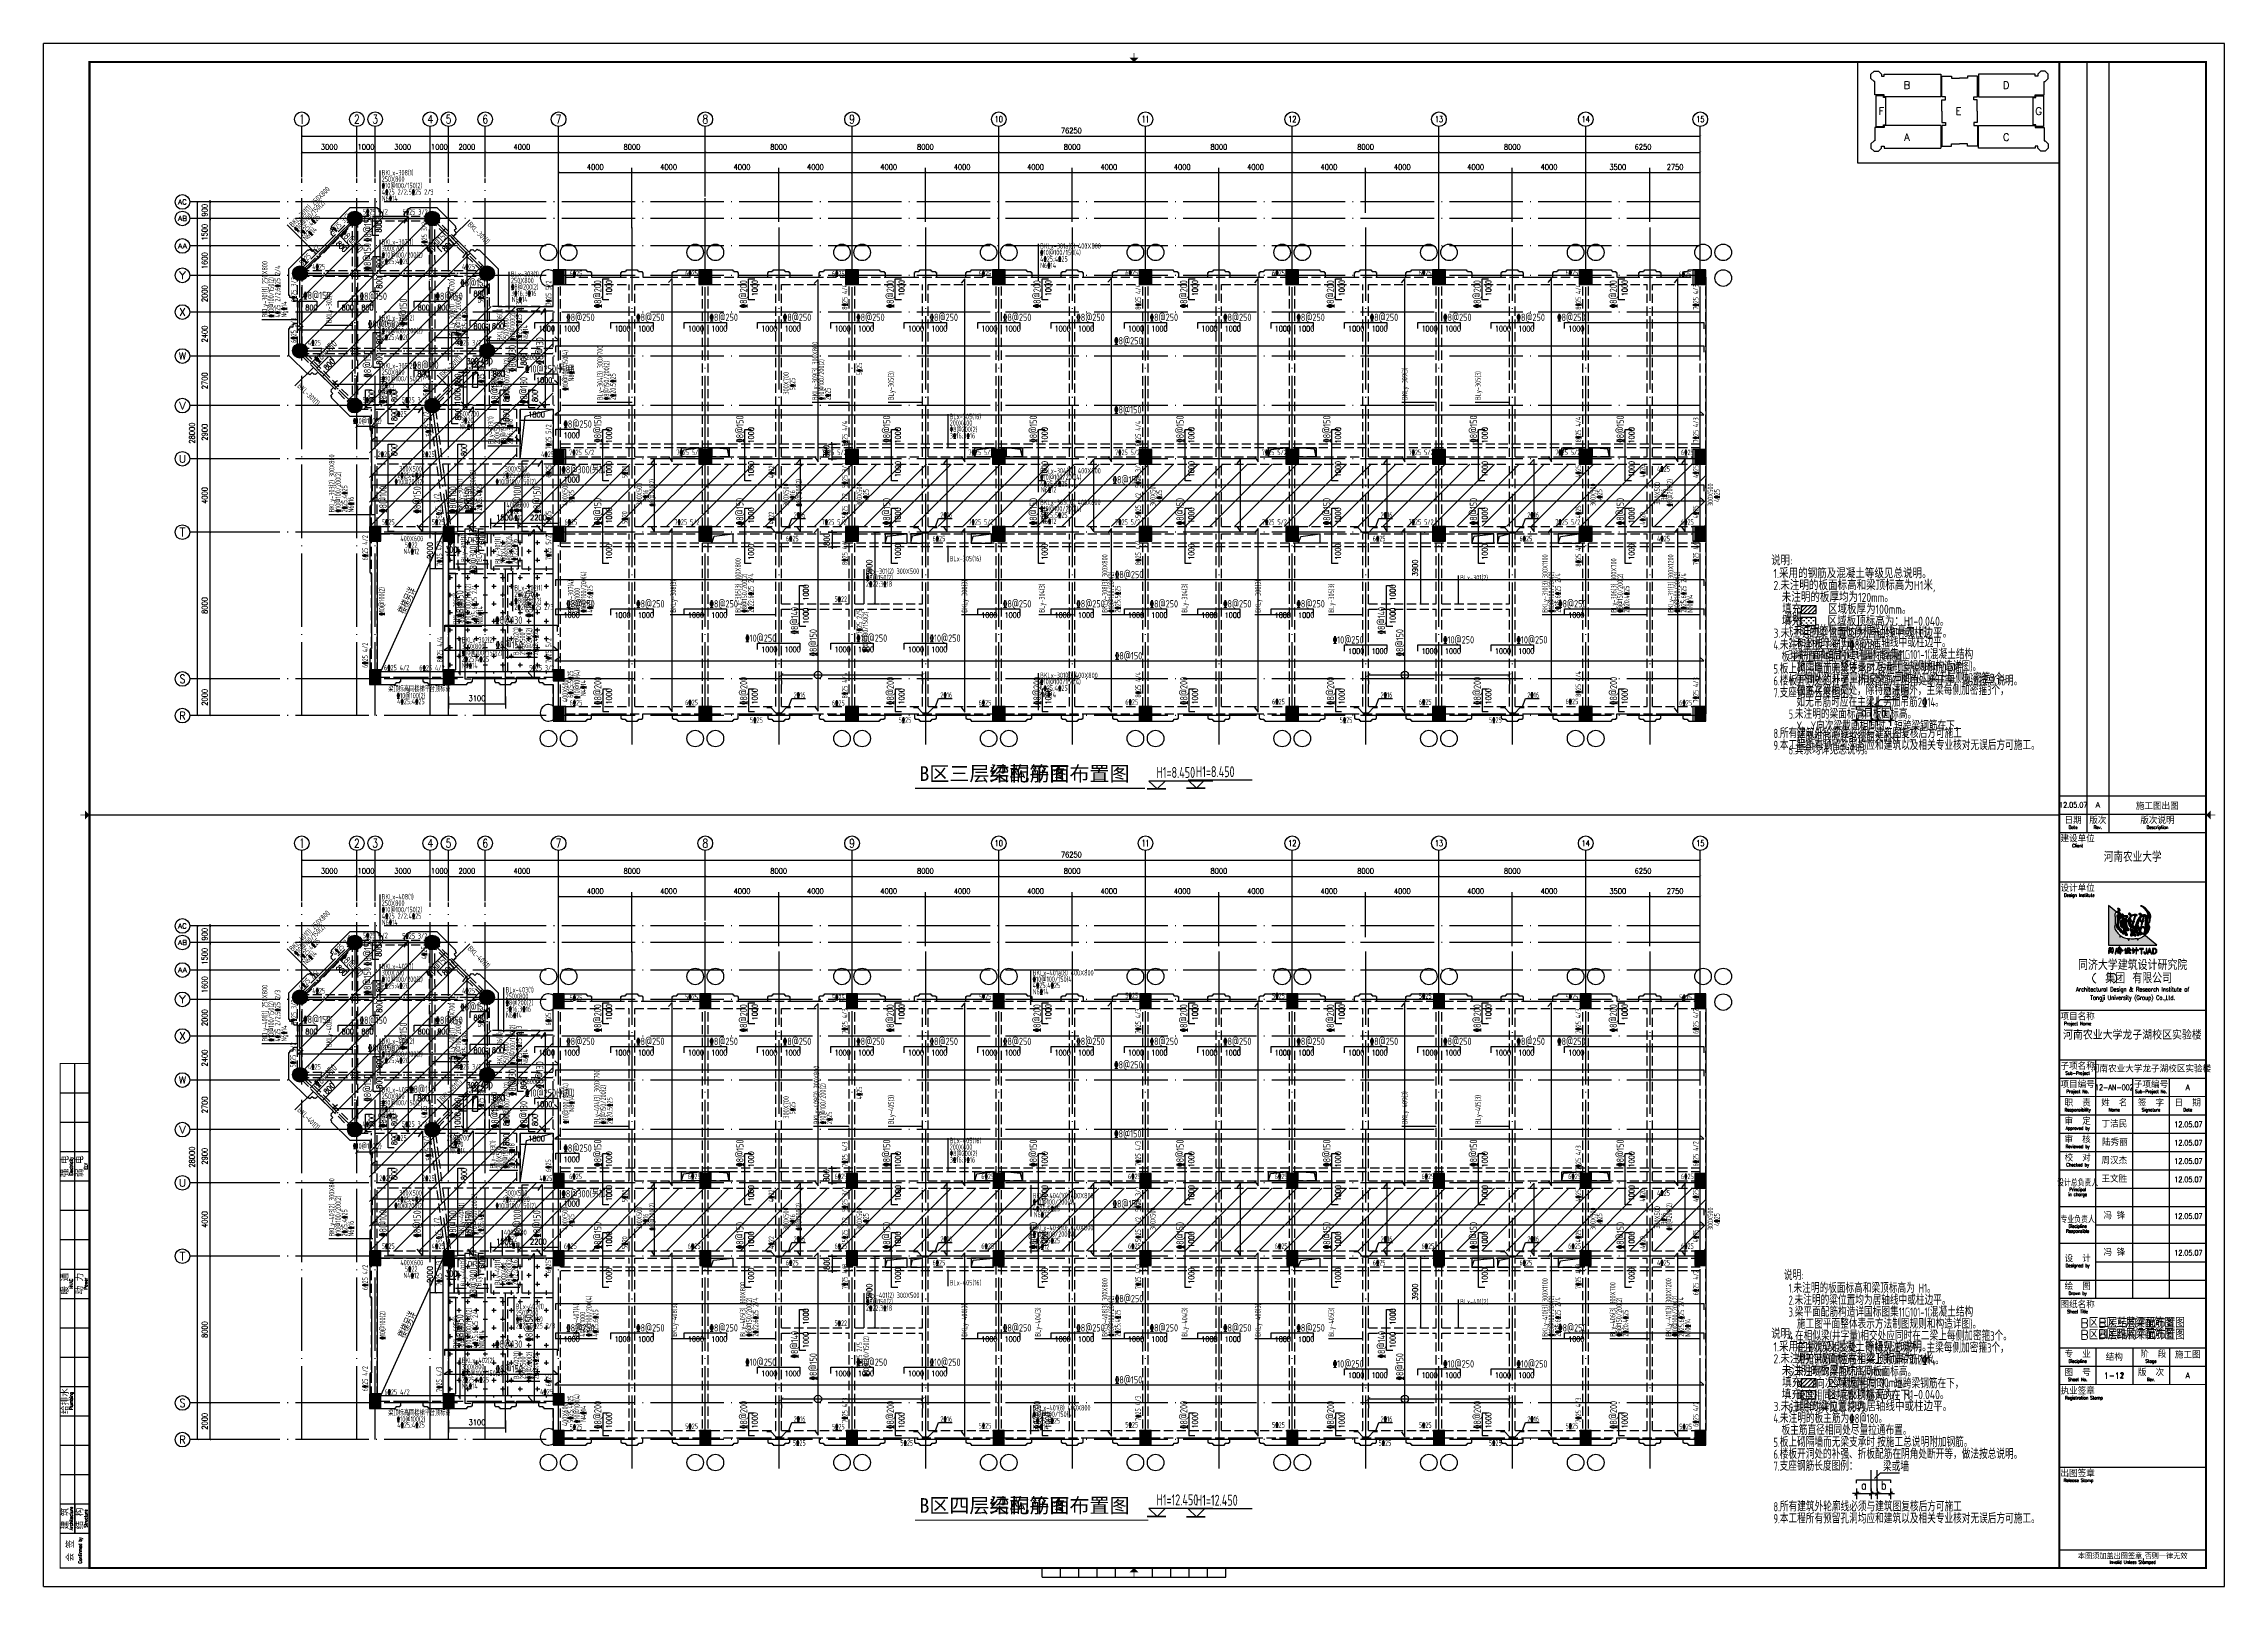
# Model space of a CAD drawing. Header units: millimetres. Extents: x 2998490 to 15040601, y 444546 to 7822218.
# Drawn here: x 14361529 to 14480429, y 7569864 to 7653964 of the extents above; entities that cross this region are included whole.
import ezdxf
from ezdxf.enums import TextEntityAlignment as Align

# ---------------------------------------------------------------- set-up
doc = ezdxf.new("R2010")
doc.units = ezdxf.units.MM
doc.header["$LTSCALE"] = 2000
doc.linetypes.add('DASH', pattern=[0.35, 0.25, -0.1])
doc.linetypes.add('DOTE', pattern=[2.42, 2, -0.2, 0.02, -0.2])
for name, color, linetype in [('3-AXIS', 3, 'Continuous'), ('3-AXIS_TEXT', 7, 'Continuous'), ('3-ban', 84, 'Continuous'), ('3-ban-hatch', 9, 'Continuous'), ('3-ban-rein', 1, 'Continuous'), ('3-ban-TEXT', 7, 'Continuous'), ('3-column-DOWN', 232, 'Continuous'), ('3-COLUMN-UP', 2, 'Continuous'), ('3-dote', 43, 'DOTE'), ('3-HATCH', 8, 'Continuous'), ('3-liang-rein-X', 54, 'Continuous'), ('3-liang-rein-Y', 130, 'Continuous'), ('3-liang-R截面-X', 50, 'Continuous'), ('3-liang-R截面-Y', 70, 'Continuous'), ('3-liang-s-1', 44, 'Continuous'), ('3-liang-xu', 120, 'DASH'), ('3-装饰线脚', 7, 'Continuous'), ('AXIS', 3, 'Continuous'), ('AXIS_TEXT', 7, 'Continuous'), ('DOTE', 9, 'DOTE'), ('图框', 7, 'Continuous')]:
    doc.layers.add(name, color=color, linetype=linetype)
doc.layers.add('3-零部件', color=73, linetype='Continuous', lineweight=5)
doc.styles.add('_TCH_AXIS', font='COMPLEX', dxfattribs={"bigfont": 'GBCBIG'})
doc.styles.add('COMPLEX', font='COMPLEX')
doc.styles.add('DIM_FONT', font='SIMPLEX', dxfattribs={"width": 0.8, "bigfont": 'HZTXT'})
doc.styles.add('TJ1', font='tj-romans1.shx', dxfattribs={"width": 0.8, "bigfont": 'tj-hztxt1.shx'})
doc.styles.add('TKZ1_tjhts.shx', font='tjromant.shx', dxfattribs={"bigfont": 'tjhts.shx'})
doc.styles.add('TKZ2_tjkts.shx', font='tjromant.shx', dxfattribs={"bigfont": 'tjkts.shx'})
doc.styles.add('TSSD_Rein', font='Tssdeng.shx', dxfattribs={"width": 0.7, "bigfont": 'hztxt.shx'})
doc.styles.add('黑体', font='SIMHEI.TTF')
doc.dimstyles.new('AXIS150', dxfattribs={"dimscale": 1.5, "dimtxt": 300, "dimasz": 1, "dimexe": 200, "dimexo": 200, "dimgap": 150, "dimtad": 1, "dimdec": 0, "dimzin": 0, "dimdsep": 46, "dimtxsty": 'DIM_FONT', "dimblk1": '_DIMX', "dimblk2": '_DIMX', "dimsah": 1, "dimcen": 0.09, "dimclrt": 7, "dimadec": 0, "dimazin": 0, "dimtfac": 1, "dimtdec": 0, "dimtix": 1, "dimtmove": 2, "dimatfit": 3, "dimfxl": 0, "dimtolj": 1, "dimtzin": 0, "dimarcsym": 0})
doc.dimstyles.new('DIMN100', dxfattribs={"dimtxt": 300, "dimasz": 100, "dimexe": 250, "dimexo": 300, "dimgap": 150, "dimtad": 1, "dimdec": 0, "dimzin": 0, "dimdsep": 46, "dimtxsty": 'DIM_FONT', "dimblk": 'ARCHTICK', "dimcen": 0.09, "dimclrt": 7, "dimazin": 2, "dimtfac": 1, "dimtdec": 0, "dimtix": 1, "dimtmove": 2, "dimatfit": 3, "dimldrblk": 'ARCHTICK', "dimfxl": 0, "dimtolj": 1, "dimtzin": 0, "dimarcsym": 0})

# ---------------------------------------------------------------- blocks, each defined once
blk = doc.blocks.new('TJAD_TK_LOGO')
for points in [[(0.309, 0.239, -0.055111), (0.298, 0.218, -0.399817), (0.289, 0.213, -0.15154), (0.281, 0.216, -0.301448), (0.281, 0.226, 0.010306), (0.289, 0.248, -0.01851), (0.216, 0.33, -0.103184), (0.157, 0.423, -0.120959), (0.156, 0.5, 0.063512), (0.168, 0.638, 0.024265), (0.163, 0.716, -0.039016), (0.159, 0.759, -0.148803), (0.167, 0.795, -0.063522), (0.19, 0.819, -0.021561), (0.199, 0.827), (0, 0.989), (0, 0.014), (1.2, 0.014), (0.901, 0.256, -0.02734), (0.87, 0.232, -0.056811), (0.802, 0.195, -0.043653), (0.743, 0.178, 0.070224), (0.74, 0.168, -0.155586), (0.734, 0.146, -0.268078), (0.715, 0.144, 0.046034), (0.714, 0.151, -0.10837), (0.716, 0.158, 0.067272), (0.719, 0.172, 0.007869), (0.606, 0.171, -0.018474), (0.519, 0.174, 0.089356), (0.513, 0.16, -0.084297), (0.509, 0.144, -0.378712), (0.498, 0.137, -0.129516), (0.487, 0.142, 0.010082), (0.489, 0.148, -0.06366), (0.493, 0.159, -0.047427), (0.496, 0.17, 0.412458), (0.493, 0.175, 0.04646), (0.459, 0.179, -0.083304), (0.398, 0.192, -0.056916)], [(0.278, 0.851, 0.150805), (0.286, 0.87, 0.118181), (0.284, 0.888, 0.061251), (0.278, 0.901, 0.110829), (0.266, 0.912, 0.065976), (0.248, 0.919, 0.129921), (0.229, 0.92, 0.40681), (0.226, 0.916, 0.07663), (0.23, 0.907, -0.019502), (0.237, 0.896, -0.085799), (0.241, 0.884, -0.150999), (0.235, 0.858, -0.086307), (0.225, 0.846, -0.019332), (0.206, 0.833, 0.015742), (0.199, 0.827), (0.264, 0.775, -0.014783), (0.267, 0.774, -0.092021), (0.285, 0.767, -0.021612), (0.299, 0.758, 0.020501), (0.302, 0.757, -0.138406), (0.302, 0.756, -0.004327), (0.304, 0.756, 0.041521), (0.307, 0.755, 0.017006), (0.309, 0.756, 0.175362), (0.313, 0.76, 0.115175), (0.313, 0.77, 0.133458), (0.302, 0.795, 0.090138), (0.282, 0.811, 0.068529), (0.267, 0.817, -0.013934), (0.257, 0.819, -0.201719), (0.25, 0.824, -0.378426), (0.25, 0.831, -0.084166), (0.26, 0.837, 0.070184)], [(0.264, 0.775, 0.064867), (0.248, 0.774, 0.116531), (0.226, 0.765, 0.208218), (0.216, 0.75, 0.02194), (0.216, 0.741, -0.003556), (0.223, 0.64, -0.008585), (0.225, 0.606, -0.036626), (0.224, 0.587, -0.030322), (0.219, 0.565, 0.008639), (0.208, 0.528, 0.029199), (0.201, 0.493, 0.047639), (0.199, 0.469, 0.083135), (0.203, 0.45, 0.077424), (0.222, 0.419, 0.095524), (0.251, 0.392, 0.133345), (0.255, 0.391, 0.037671), (0.266, 0.395, -0.074764), (0.289, 0.401, -0.017227), (0.311, 0.402, 0.103318), (0.324, 0.403, 0.529251), (0.324, 0.406, 0.058891), (0.31, 0.414, -0.106556), (0.272, 0.441, -0.157893), (0.244, 0.5, -0.090292), (0.241, 0.541, -0.061166), (0.257, 0.612, -0.11155), (0.27, 0.637, -0.016825), (0.293, 0.661, -0.002917), (0.333, 0.697, 0.013927), (0.345, 0.708)], [(0.474, 0.731, 0.018572), (0.473, 0.731), (0.473, 0.732, 0.06936), (0.47, 0.733, 0.047212), (0.46, 0.735, 0.024282), (0.443, 0.735, -0.000753), (0.412, 0.735, -0.013374), (0.392, 0.736, -0.164458), (0.382, 0.74, -0.15617), (0.376, 0.751, 0.064833), (0.371, 0.765, 0.17195), (0.36, 0.774, 0.077232), (0.348, 0.779, 0.099365), (0.341, 0.778, 0.128164), (0.335, 0.776, 0.199677), (0.331, 0.766, 0.156287), (0.335, 0.754, 0.086381), (0.343, 0.746, 0.029794), (0.351, 0.742, -0.218512), (0.359, 0.734, -0.050196), (0.36, 0.726, -0.223734), (0.356, 0.72, -0.013892), (0.345, 0.708), (0.359, 0.697, -0.00619), (0.387, 0.712, -0.093205), (0.434, 0.721, -0.103421), (0.439, 0.72, -0.384925), (0.441, 0.717, -0.045853), (0.438, 0.703, -0.014561), (0.423, 0.658, 0.006316), (0.419, 0.648), (0.432, 0.637, -0.003465), (0.435, 0.644, -0.002724), (0.456, 0.704, -0.338072), (0.461, 0.707, 0.005218), (0.473, 0.707, 0.309415), (0.476, 0.708, 0.132077), (0.479, 0.71, 0.147744), (0.481, 0.715, 0.135646), (0.481, 0.723, 0.18433)], [(0.756, 0.375, 0.010654), (0.758, 0.371, 0.091005), (0.765, 0.363, 0.311976), (0.77, 0.363)]]:
    blk.add_hatch(color=256).paths.add_polyline_path(points)
h = blk.add_hatch(color=256)
h.paths.add_polyline_path([(0.393, 0.563, -0.011586), (0.397, 0.579, 0.253288), (0.396, 0.579, 0.095247), (0.388, 0.58, -0.0106), (0.376, 0.58, -0.133876), (0.361, 0.583, -0.082431), (0.345, 0.596, -0.01622), (0.332, 0.612, 0.042319), (0.324, 0.621, 0.140851), (0.317, 0.624, 0.145933), (0.308, 0.622, 0.038492), (0.302, 0.618), (0.302, 0.618, 0.000616), (0.3, 0.616, 0.032553), (0.298, 0.615, 0.095329), (0.294, 0.61, 0.096767), (0.291, 0.597, -0.001525), (0.288, 0.574, 0.034244), (0.285, 0.552, 0.085899), (0.292, 0.504, 0.097395), (0.314, 0.467, 0.083463), (0.339, 0.445, 0.098864), (0.352, 0.441, 0.30663), (0.356, 0.443, 0.075685), (0.361, 0.453, 0.009946), (0.371, 0.491, -0.023424), (0.378, 0.51, 0.034776)])
h.paths.add_polyline_path([(0.333, 0.372, 0.321528), (0.33, 0.377, 0.021484), (0.291, 0.382, 0.022843), (0.282, 0.382, 0.102534), (0.276, 0.381, 0.130045), (0.272, 0.378, 0.267367), (0.271, 0.374, -0.005872), (0.276, 0.364, 0.058515), (0.28, 0.355, 0.081344), (0.295, 0.338, 0.099387), (0.309, 0.33, 0.035917), (0.315, 0.328, 0.245908), (0.318, 0.33, 0.105203), (0.327, 0.349, -0.034055), (0.332, 0.365, 0.056891)])
h.paths.add_polyline_path([(0.431, 0.34, 0.245812), (0.436, 0.359, 0.065072), (0.425, 0.393, 0.134826), (0.425, 0.393, -0.114996), (0.425, 0.394, 0.061748), (0.418, 0.405, 0.16919), (0.41, 0.409, 0.009694), (0.393, 0.411, 0.017654), (0.382, 0.412, 0.044621), (0.374, 0.411, 0.15913), (0.368, 0.408, 0.263058), (0.367, 0.404, 0.037983), (0.375, 0.384, -0.091013), (0.378, 0.375, -0.183458), (0.376, 0.37, -0.186991), (0.37, 0.367, -0.076588), (0.364, 0.367, 0.012233), (0.357, 0.368, 0.175338), (0.353, 0.367, 0.023216), (0.34, 0.33, 0.04069), (0.336, 0.312, 0.28537), (0.339, 0.306, 0.048651), (0.347, 0.302, -0.083296), (0.359, 0.295, 0.044689), (0.367, 0.289, 0.196761), (0.378, 0.288, 0.127879), (0.395, 0.298, 0.050671)])
h.paths.add_polyline_path([(0.463, 0.285, 0.013244), (0.461, 0.293, 0.042352), (0.454, 0.311, 0.086452), (0.451, 0.314, 0.181931), (0.447, 0.314, 0.105167), (0.437, 0.307, 0.063777), (0.422, 0.289, 0.079039), (0.415, 0.273, 0.295118), (0.417, 0.263, 0.12746), (0.426, 0.259, 0.051219), (0.438, 0.258, -0.006938), (0.459, 0.255, 0.101871), (0.472, 0.256, 0.282022), (0.475, 0.26, 0.127329), (0.473, 0.266), (0.473, 0.266, -0.004335)])
h.paths.add_polyline_path([(0.658, 0.308, -0.058552), (0.645, 0.335, -0.043685), (0.641, 0.359, 0.088622), (0.637, 0.372, 0.151789), (0.622, 0.385, -0.046532), (0.606, 0.394, 0.04555), (0.599, 0.398, 0.043142), (0.597, 0.399), (0.597, 0.399, 0.251715), (0.586, 0.396, 0.137334), (0.576, 0.371, -0.022108), (0.571, 0.349, 0.025269), (0.557, 0.305, -0.028381), (0.55, 0.284, 0.095667), (0.544, 0.258, 0.266705), (0.554, 0.241, 0.133638), (0.581, 0.24, 0.117773), (0.634, 0.259, 0.081266), (0.66, 0.285, 0.080524), (0.663, 0.292), (0.663, 0.292), (0.664, 0.292), (0.664, 0.295), (0.663, 0.295, 0.059624)])
h.paths.add_polyline_path([(0.568, 0.406, 0.121011), (0.564, 0.41, 0.051248), (0.55, 0.42, 0.077555), (0.545, 0.422, 0.238499), (0.542, 0.421, 0.167798), (0.541, 0.418, 0.09655), (0.541, 0.4, -0.014406), (0.543, 0.392, -0.00033), (0.545, 0.375, 0.1059), (0.551, 0.357, 0.313865), (0.556, 0.357, 0.231713), (0.56, 0.364, 0.026659), (0.564, 0.385, -0.007425), (0.568, 0.4, 0.16995)])
h.paths.add_polyline_path([(0.679, 0.25, 0.082015), (0.68, 0.258, 0.360369), (0.675, 0.264, 0.094324), (0.668, 0.263, 0.109868), (0.666, 0.263, -0.017853), (0.664, 0.262), (0.663, 0.262, 0.095638), (0.652, 0.251, 0.069381), (0.647, 0.242, 0.391778), (0.649, 0.238, 0.16265), (0.658, 0.237, 0.029698), (0.663, 0.239), (0.664, 0.239, 0.027865), (0.674, 0.243, 0.232972)])
h.paths.add_polyline_path([(0.765, 0.309, -0.00792), (0.766, 0.312, -0.04061), (0.767, 0.316, 0.057732), (0.769, 0.323, 0.231089), (0.766, 0.331, 0.223752), (0.755, 0.33, 0.032861), (0.734, 0.315, -0.012035), (0.716, 0.303, 0.160241), (0.7, 0.287, 0.160304), (0.7, 0.267, 0.221951), (0.709, 0.256, 0.080228), (0.726, 0.248, 0.124433), (0.741, 0.247, 0.177577), (0.748, 0.255, 0.06059), (0.758, 0.283, -0.013372)])
h = blk.add_hatch(color=256)
h.paths.add_polyline_path([(0.419, 0.648), (0.359, 0.697, 0.122439), (0.344, 0.679, 0.077208), (0.338, 0.662, 0.221374), (0.343, 0.64, -0.044103), (0.353, 0.625, 0.092474), (0.367, 0.606, 0.149827), (0.383, 0.599, 0.078107), (0.401, 0.6, 0.300992), (0.408, 0.607, 0.003448), (0.412, 0.624, -0.014936)])
h.paths.add_polyline_path([(0.448, 0.531, -0.118411), (0.466, 0.61), (0.432, 0.637, 0.013731), (0.424, 0.609, 0.354128), (0.426, 0.607, 0.149403), (0.425, 0.606, -0.033756), (0.429, 0.605, -0.301225), (0.432, 0.602, -0.067966), (0.431, 0.585, -0.155357), (0.425, 0.583, -0.0383), (0.418, 0.581, 0.394404), (0.414, 0.577, -0.002997), (0.393, 0.506, 0.027314), (0.376, 0.437, 0.262389), (0.377, 0.431, 0.054171), (0.409, 0.43, -0.120269), (0.432, 0.428, -0.238212), (0.445, 0.415, -0.030328), (0.452, 0.384, 0.177342), (0.459, 0.369, 0.189169), (0.473, 0.367, 0.024901), (0.494, 0.37, 0.43233), (0.503, 0.381, 0.054023), (0.499, 0.406, 0.072563), (0.493, 0.423, -0.024272), (0.473, 0.455, -0.09052)])
h.paths.add_polyline_path([(0.591, 0.509), (0.494, 0.587, 0.02545), (0.492, 0.572, 0.128799), (0.501, 0.52, 0.044216), (0.522, 0.484, 0.076323), (0.548, 0.46, 0.034366), (0.562, 0.452, 0.076032), (0.572, 0.449, 0.341488), (0.575, 0.451, 0.069217), (0.584, 0.479, 0.009229)])
h.paths.add_polyline_path([(0.606, 0.496, 0.003269), (0.602, 0.481, 0.051211), (0.597, 0.445, 0.204101), (0.599, 0.435, -0.011598), (0.623, 0.42, -0.044991), (0.66, 0.394, -0.200983), (0.669, 0.38, -0.006426), (0.679, 0.338, 0.079721), (0.687, 0.311, 0.326464), (0.691, 0.309, 0.087838), (0.695, 0.311, 0.087656), (0.715, 0.332, 0.286319), (0.72, 0.36, 0.076349), (0.701, 0.389, -0.160397), (0.676, 0.44), (0.676, 0.44)])
h.paths.add_polyline_path([(0.852, 0.297), (0.79, 0.347, 0.007087), (0.777, 0.301, 0.070922), (0.774, 0.275, 0.248353), (0.779, 0.265, 0.199635), (0.795, 0.268, -0.006886), (0.813, 0.275, 0.05678), (0.847, 0.293, 0.006803)])
h = blk.add_hatch(color=256)
h.paths.add_polyline_path([(0.712, 0.755, 0.083086), (0.708, 0.761, 0.127732), (0.701, 0.764, 0.060999), (0.673, 0.768, 0.050289), (0.649, 0.769, 0.061315), (0.626, 0.765, -0.058239), (0.605, 0.759, -0.023274), (0.577, 0.756, -0.318074), (0.565, 0.762, -0.012807), (0.546, 0.787, 0.176594), (0.527, 0.801, 0.141446), (0.512, 0.802, 0.254042), (0.501, 0.793, 0.094349), (0.5, 0.777, 0.272202), (0.507, 0.767, 0.06938), (0.523, 0.763, -0.099001), (0.54, 0.758, -0.173209), (0.549, 0.747, -0.244282), (0.547, 0.738, -0.042049), (0.531, 0.716, 0.019533), (0.504, 0.683, 0.074328), (0.489, 0.659, -0.003717), (0.466, 0.61), (0.494, 0.587, -0.03259), (0.498, 0.607, -0.114709), (0.504, 0.617), (0.507, 0.619), (0.509, 0.62), (0.512, 0.62), (0.514, 0.619), (0.523, 0.614), (0.529, 0.609), (0.548, 0.592), (0.554, 0.586), (0.555, 0.586, 0.137325), (0.563, 0.582, 0.052206), (0.581, 0.58, -0.039081), (0.596, 0.578, -0.061234), (0.6, 0.577, -0.389955), (0.602, 0.574, -0.015439), (0.601, 0.566, -0.009793), (0.592, 0.514, -0.001555), (0.591, 0.509), (0.606, 0.496, -0.005675), (0.613, 0.522, 0.021764), (0.624, 0.57, -0.037231), (0.627, 0.579, -0.166808), (0.63, 0.581, 0.014415), (0.637, 0.584, 0.232872), (0.642, 0.591, 0.087887), (0.641, 0.601, 0.002273), (0.638, 0.615, -0.178357), (0.638, 0.619, -0.001216), (0.651, 0.66, -0.011476), (0.664, 0.699, -0.017032), (0.676, 0.729, -0.192629), (0.689, 0.74, -0.05264), (0.702, 0.745, 0.121865), (0.712, 0.748, 0.384919)])
h.paths.add_polyline_path([(0.597, 0.737, -0.021509), (0.628, 0.747, -0.053885), (0.638, 0.749, -0.363115), (0.652, 0.741, -0.093078), (0.646, 0.705, 0.023125), (0.622, 0.626, -0.067346), (0.613, 0.603, -0.278742), (0.606, 0.6, -0.067064), (0.586, 0.602, -0.223721), (0.563, 0.619, -0.070697), (0.543, 0.661, -0.171192), (0.544, 0.69, -0.090372), (0.564, 0.717, -0.097027)], flags=16)
h = blk.add_hatch(color=256)
h.paths.add_polyline_path([(0.982, 0.688, -0.266995), (0.988, 0.691, -0.078548), (0.994, 0.689, -0.061401), (1.001, 0.685, -0.140506), (1.007, 0.676, -0.075077), (1.01, 0.653, -0.023792), (1.008, 0.62, 0.028581), (1.007, 0.585, 0.083513), (1.009, 0.572, 0.556873), (1.014, 0.571, 0.099876), (1.028, 0.596, 0.058859), (1.035, 0.633, 0.00868), (1.036, 0.66, -0.055868), (1.045, 0.71, 0.012909), (1.049, 0.719, 0.07627), (1.048, 0.734, 0.168287), (0.983, 0.856, 0.045812), (0.89, 0.946, 0.082299), (0.824, 0.983, 0.045024), (0.802, 0.988, 0.184323), (0.796, 0.987, 0.401214), (0.797, 0.985, 0.073894), (0.803, 0.98, 0.009968), (0.828, 0.967, -0.045085), (0.849, 0.953, -0.042435), (0.89, 0.913, -0.014659), (0.933, 0.859, -0.075958), (0.979, 0.767, 0.183281), (0.919, 0.704, 0.093166), (0.905, 0.577, 0.002645), (0.905, 0.539), (0.95, 0.539, -0.021718), (0.951, 0.561, -0.060902), (0.951, 0.563, -0.750169), (0.953, 0.563, -0.062141), (0.956, 0.558, -0.02804), (0.962, 0.541, -0.001207), (0.963, 0.539), (0.999, 0.539), (0.998, 0.542), (0.986, 0.581, -0.042759), (0.971, 0.648, -0.166183), (0.976, 0.68, -0.02967)])
h.paths.add_polyline_path([(0.921, 0.747, 0.337691), (0.922, 0.75, 0.234051), (0.918, 0.756, 0.085029), (0.898, 0.762, 0.109404), (0.867, 0.76, 0.027051), (0.842, 0.75, 0.096966), (0.82, 0.779, 0.147389), (0.788, 0.798, 0.110178), (0.765, 0.798, 0.193659), (0.754, 0.789, 0.105864), (0.751, 0.781, 0.322715), (0.756, 0.77, 0.090222), (0.775, 0.763, 0.021428), (0.79, 0.76, -0.062248), (0.802, 0.756, -0.0489), (0.814, 0.75, 0.061445), (0.828, 0.743, 0.045204), (0.773, 0.709, 0.105153), (0.746, 0.68, 0.017534), (0.699, 0.593, 0.04727), (0.677, 0.539), (0.731, 0.539, -0.016538), (0.733, 0.546, -0.06987), (0.755, 0.615, -0.55525), (0.762, 0.616, 0.087068), (0.773, 0.608, 0.000587), (0.779, 0.605, 0.051645), (0.781, 0.604, 0.002312), (0.798, 0.592, 0.1078), (0.815, 0.585, 0.06971), (0.83, 0.588, -0.002349), (0.824, 0.554, -0.014725), (0.822, 0.539), (0.839, 0.539, -0.003665), (0.842, 0.55, -0.003176), (0.85, 0.584, -0.214328), (0.855, 0.589, 0.079005), (0.864, 0.594, 0.136284), (0.869, 0.604, 0.042038), (0.87, 0.61, 0.121208), (0.869, 0.615, 0.033156), (0.864, 0.622, -0.089896), (0.861, 0.627, -0.153361), (0.862, 0.632, -0.00558), (0.876, 0.678, -0.02004), (0.892, 0.724, -0.10938), (0.9, 0.737, 0.024126), (0.911, 0.741, 0.094696)])
h.paths.add_polyline_path([(0.871, 0.737, -0.143663), (0.867, 0.714, 0.018808), (0.849, 0.654, -0.117601), (0.837, 0.612, -0.229986), (0.819, 0.61, -0.2857), (0.79, 0.639, -0.267121), (0.803, 0.697, -0.053371), (0.832, 0.724, -0.07094), (0.861, 0.743, -0.49062)], flags=16)
h = blk.add_hatch(color=256)
h.paths.add_polyline_path([(0.952, 0.5, -0.00262), (0.951, 0.526, -0.01182), (0.95, 0.539), (0.905, 0.539, 0.006126), (0.905, 0.449, 0.002492), (0.906, 0.412, 0.048247), (0.887, 0.46, 0.065909), (0.883, 0.465, 0.224936), (0.877, 0.467, 0.038284), (0.864, 0.466, -0.06616), (0.83, 0.465, -0.485088), (0.827, 0.467, -0.101913), (0.828, 0.487, -0.016956), (0.839, 0.539), (0.822, 0.539, -0.017973), (0.817, 0.52, -0.010562), (0.81, 0.476, -0.208845), (0.803, 0.461, -0.11949), (0.791, 0.457, -0.131776), (0.748, 0.465, -0.127624), (0.732, 0.488, -0.118385), (0.731, 0.539), (0.677, 0.539, 0.005191), (0.675, 0.533, 0.105733), (0.676, 0.44), (0.718, 0.405), (0.745, 0.405, -0.078177), (0.747, 0.414, -0.129583), (0.758, 0.426, -0.224047), (0.779, 0.429, -0.071036), (0.78, 0.429, 0.101063), (0.781, 0.428, -0.019588), (0.783, 0.428, -0.023828), (0.784, 0.427, -0.322257), (0.79, 0.416, -0.013384), (0.788, 0.405), (0.804, 0.405, -0.014271), (0.808, 0.414, -0.194353), (0.821, 0.43, -0.094044), (0.855, 0.439, -0.035175), (0.871, 0.44, -0.177154), (0.88, 0.432, -0.054292), (0.893, 0.405), (0.948, 0.405, 0.016129), (0.951, 0.417, 0.043741), (0.953, 0.46, 0.012835)])
h.paths.add_polyline_path([(1.021, 0.458), (1.011, 0.5), (0.999, 0.539), (0.963, 0.539, -0.013434), (0.968, 0.518, -0.01242), (0.972, 0.498, -0.017255), (0.974, 0.479, -0.024091), (0.974, 0.433, -0.03797), (0.971, 0.405), (1.012, 0.405, 0.01383), (1.019, 0.427, 0.116879)])
h.paths.add_polyline_path([(0.967, 0.319, 0.068823), (0.992, 0.356, 0.031999), (1.012, 0.405), (0.971, 0.405, -0.002893), (0.971, 0.403, -0.072675), (0.96, 0.375, -0.038888), (0.948, 0.355, -0.02059), (0.929, 0.332, -0.114728), (0.923, 0.326, -0.052839), (0.914, 0.32), (0.911, 0.319), (0.909, 0.319), (0.909, 0.322), (0.914, 0.334), (0.918, 0.341), (0.933, 0.363), (0.941, 0.383), (0.941, 0.384, 0.030329), (0.948, 0.405), (0.893, 0.405, -0.019139), (0.897, 0.395, -0.131139), (0.901, 0.371, -0.068706), (0.888, 0.337, -0.106182), (0.87, 0.312, -0.027075), (0.852, 0.297), (0.901, 0.256, 0.015633), (0.918, 0.272, -0.009266)])
h = blk.add_hatch(color=256)
h.paths.add_polyline_path([(0.798, 0.379, -0.041396), (0.804, 0.405), (0.788, 0.405, -0.011453), (0.786, 0.396, -0.01007), (0.783, 0.379, -0.034546), (0.778, 0.371, -0.087737), (0.77, 0.363), (0.79, 0.347), (0.79, 0.347, 0.020125)])
h.paths.add_polyline_path([(0.745, 0.405), (0.718, 0.405), (0.756, 0.375, -0.051476), (0.747, 0.393, -0.099669)])
h = blk.add_hatch(color=256)
h.paths.add_polyline_path([(0.109, -0.055, 0.215782), (0.096, -0.053, 0.067417), (0.088, -0.057, -0.168397), (0.072, -0.061, -0.018722), (0.056, -0.059, 0.069135), (0.037, -0.058, -0.211583), (0.032, -0.057, 0.012327), (0.027, -0.054, 0.18165), (0.023, -0.055, 0.234564), (0.014, -0.061, 0.06939), (0.009, -0.077, 0.040114), (0.004, -0.126, 0.00862), (0.004, -0.151, 0.034302), (0.003, -0.186, 0.240525), (0.011, -0.199, 0.151405), (0.014, -0.2, 0.254247), (0.016, -0.192, 0.038225), (0.017, -0.166, -0.061608), (0.019, -0.146, 0.026815), (0.022, -0.113, -0.054652), (0.026, -0.093, -0.028262), (0.029, -0.084, -0.253686), (0.038, -0.079, 0.007206), (0.049, -0.078, -0.006599), (0.073, -0.075, 0.009999), (0.084, -0.072, -0.062381), (0.093, -0.073, -0.15567), (0.099, -0.077, -0.051163), (0.105, -0.085, -0.102101), (0.107, -0.091, -0.03095), (0.107, -0.129, 0.010088), (0.107, -0.15, -0.131285), (0.104, -0.163, -0.019629), (0.101, -0.168, -0.485137), (0.096, -0.17, 0.001583), (0.093, -0.168, 0.165296), (0.088, -0.17, 0.24859), (0.085, -0.178, 0.066176), (0.088, -0.189, 0.038595), (0.091, -0.194, 0.378365), (0.095, -0.196, 0.077759), (0.104, -0.183, 0.016012), (0.112, -0.17, 0.054651), (0.118, -0.155, 0.087206), (0.123, -0.112, 0.064902), (0.117, -0.068, 0.144064)])
h.paths.add_polyline_path([(0.063, -0.093), (0.056, -0.093), (0.053, -0.094), (0.049, -0.096), (0.047, -0.097), (0.046, -0.1, 0.333571), (0.046, -0.104, 0.045952), (0.052, -0.107, 0.064784), (0.062, -0.109, 0.210865), (0.068, -0.107, 0.127927), (0.071, -0.102, 0.211886), (0.07, -0.096, 0.12013), (0.067, -0.094)], flags=17)
h.paths.add_polyline_path([(0.058, -0.146, -0.039434), (0.061, -0.152, 0.054133), (0.064, -0.158, 0.123184), (0.08, -0.15, 0.140353), (0.084, -0.143, 0.284617), (0.083, -0.139, -0.012464), (0.076, -0.135, 0.016141), (0.064, -0.126, -0.029736), (0.041, -0.127, -0.149024), (0.037, -0.13, 0.190304), (0.034, -0.134, 0.089845), (0.033, -0.143, 0.171078), (0.041, -0.157, 0.249801), (0.05, -0.159, 0.378768), (0.055, -0.153, 0.031236), (0.054, -0.146), (0.056, -0.144)], flags=17)
h.paths.add_polyline_path([(0.194, -0.081, -0.130766), (0.193, -0.083, -0.049), (0.189, -0.09, 0.175351), (0.187, -0.096, 0.389375), (0.189, -0.097, 0.146359), (0.197, -0.094, 0.079034), (0.202, -0.089, 0.101244), (0.205, -0.084, 0.132531), (0.205, -0.077, 0.067751), (0.203, -0.072, 0.050259), (0.2, -0.068, 0.454265), (0.198, -0.068, 0.06765), (0.196, -0.073, 0.007561)])
h.paths.add_polyline_path([(0.189, -0.104, 0.313541), (0.186, -0.1, 0.335576), (0.183, -0.102, 0.015792), (0.178, -0.135, -0.057755), (0.171, -0.161, 0.000363), (0.163, -0.186, 0.094511), (0.167, -0.207, 0.230423), (0.17, -0.211, 0.369117), (0.176, -0.206, 0.039319), (0.18, -0.185, -0.109188), (0.189, -0.149, 0.00425), (0.191, -0.143, 0.032369), (0.189, -0.118, -0.025515)])
h.paths.add_polyline_path([(0.251, -0.045, 0.093827), (0.236, -0.063, 0.302072), (0.237, -0.068, 0.296548), (0.244, -0.068, 0.04254), (0.259, -0.06, -0.129019), (0.275, -0.057, -0.117204), (0.279, -0.058, -0.328405), (0.279, -0.061, -0.051459), (0.27, -0.072, 0.085646), (0.26, -0.09, 0.031903), (0.26, -0.093, -0.315533), (0.256, -0.098, -0.134544), (0.251, -0.099, -0.408117), (0.248, -0.096, 0.035639), (0.244, -0.085, 0.084333), (0.242, -0.081, 0.358627), (0.239, -0.08, 0.227473), (0.233, -0.092, 0.148882), (0.235, -0.099, -0.254787), (0.236, -0.106, -0.110418), (0.229, -0.113, -0.032156), (0.217, -0.121, 0.122106), (0.21, -0.128, 0.074479), (0.204, -0.144, 0.233421), (0.206, -0.152, 0.316166), (0.217, -0.152, 0.122903), (0.231, -0.14, 0.056501), (0.241, -0.125, -0.025506), (0.247, -0.11, -0.174643), (0.26, -0.101, 0.004602), (0.266, -0.098, -0.251477), (0.264, -0.107, -0.130218), (0.259, -0.112, 0.16089), (0.254, -0.116, 0.172735), (0.253, -0.123, 0.448793), (0.261, -0.125, 0.141971), (0.272, -0.109, 0.057248), (0.276, -0.094, -0.334885), (0.284, -0.087, -0.076773), (0.288, -0.087, -0.545841), (0.289, -0.089, -0.008092), (0.289, -0.104, 0.139136), (0.295, -0.124, 0.144746), (0.301, -0.128, 0.355116), (0.304, -0.126, 0.046986), (0.306, -0.118, 0.052614), (0.307, -0.115, 0.237681), (0.306, -0.113, 0.025436), (0.302, -0.111, -0.354836), (0.298, -0.107, -0.049448), (0.297, -0.093, -0.035628), (0.297, -0.088, -0.387964), (0.3, -0.084, -0.009611), (0.307, -0.081, 0.187317), (0.311, -0.078, 0.232403), (0.311, -0.072, 0.143525), (0.31, -0.072, 0.022411), (0.288, -0.082, -0.00319), (0.28, -0.086, -0.206179), (0.276, -0.086, -0.165764), (0.274, -0.084, -0.217969), (0.274, -0.08, -0.110096), (0.284, -0.068, -0.031862), (0.296, -0.059, 0.078929), (0.299, -0.057, 0.264707), (0.3, -0.055, 0.034215), (0.298, -0.052, 0.174735), (0.296, -0.052, 0.001752), (0.292, -0.052, -0.177458), (0.287, -0.05, -0.140307), (0.283, -0.047, -0.275752), (0.284, -0.041, 0.167681), (0.285, -0.035, 0.301407), (0.279, -0.03, 0.08311), (0.273, -0.03, 0.130737)])
h.paths.add_polyline_path([(0.327, -0.118, 0.027579), (0.343, -0.127, 0.154526), (0.354, -0.127, 0.082415), (0.363, -0.125, 0.312986), (0.363, -0.119, 0.221824), (0.36, -0.116, 0.031656), (0.355, -0.116, -0.00721), (0.342, -0.112, -0.071904), (0.327, -0.106, -0.267193), (0.324, -0.1, -0.023267), (0.328, -0.092, 0.395574), (0.325, -0.085, 0.188464), (0.317, -0.087, 0.051998), (0.311, -0.09, 0.108508), (0.306, -0.097, 0.200123), (0.304, -0.104, 0.191616), (0.308, -0.109, -0.01282)])
h.paths.add_polyline_path([(0.306, -0.135, 0.188222), (0.299, -0.134, 0.20573), (0.291, -0.139, 0.018376), (0.285, -0.149, -0.117409), (0.277, -0.159, -0.060927), (0.277, -0.146, 0.215117), (0.274, -0.142, 0.470033), (0.27, -0.143, -0.045545), (0.262, -0.149, -0.074224), (0.255, -0.151, -0.568137), (0.252, -0.149, -0.07678), (0.253, -0.144, 0.100197), (0.253, -0.135, 0.387299), (0.25, -0.133, 0.118665), (0.248, -0.134, 0.185429), (0.241, -0.147, -0.018374), (0.239, -0.158, 0.026924), (0.236, -0.169, -0.013447), (0.235, -0.18, 0.097057), (0.236, -0.192, 0.277047), (0.24, -0.195, 0.192921), (0.243, -0.193, 0.125735), (0.246, -0.18, -0.084178), (0.249, -0.165, -0.292454), (0.257, -0.16, -0.427415), (0.263, -0.166, -0.039723), (0.262, -0.177, 0.744354), (0.267, -0.179, 0.173973), (0.275, -0.172, -0.079593), (0.283, -0.162, 0.037997), (0.292, -0.152, -0.536451), (0.3, -0.152, -0.220641), (0.303, -0.166, -0.033334), (0.3, -0.178, -0.02197), (0.292, -0.196, -0.036413), (0.288, -0.204, 0.059035), (0.288, -0.205, 0.221247), (0.289, -0.208, 0.229092), (0.291, -0.208, 0.104052), (0.294, -0.206, 0.039622), (0.303, -0.189, 0.031663), (0.312, -0.173, 0.083922), (0.315, -0.156, 0.095464), (0.311, -0.142, 0.118136)])
h.paths.add_polyline_path([(0.429, -0.094), (0.441, -0.085, 0.028783), (0.422, -0.063), (0.41, -0.071, -0.06685)])
h.paths.add_polyline_path([(0.421, -0.105), (0.402, -0.104), (0.397, -0.104), (0.395, -0.104), (0.395, -0.118), (0.401, -0.118), (0.409, -0.117), (0.416, -0.117), (0.416, -0.171, -0.223037), (0.41, -0.183, -0.003297), (0.409, -0.184), (0.42, -0.194, 0.201777), (0.422, -0.192, -0.033526), (0.454, -0.166, -0.02738), (0.447, -0.153, -0.067274), (0.43, -0.17, -0.004515), (0.43, -0.112, -0.051491), (0.431, -0.104)])
h.paths.add_polyline_path([(0.468, -0.078), (0.468, -0.091, -0.202539), (0.461, -0.102, -0.066868), (0.447, -0.111, -0.101276), (0.461, -0.119, 0.145344), (0.479, -0.102, 0.140249), (0.482, -0.075, -0.003162), (0.512, -0.075, -0.016144), (0.511, -0.091, 0.052901), (0.512, -0.109, 0.214665), (0.515, -0.112, 0.093296), (0.515, -0.112, 0.137117), (0.524, -0.113, 0.000424), (0.537, -0.112, 0.022294), (0.552, -0.111), (0.554, -0.095), (0.55, -0.096), (0.546, -0.097), (0.542, -0.098), (0.536, -0.099), (0.532, -0.1), (0.527, -0.099), (0.526, -0.096), (0.527, -0.081), (0.528, -0.063), (0.521, -0.063), (0.511, -0.063), (0.498, -0.063), (0.486, -0.063), (0.477, -0.063), (0.467, -0.063)])
h.paths.add_polyline_path([(0.506, -0.122, -0.002263), (0.465, -0.122, -0.028919), (0.449, -0.121), (0.449, -0.135), (0.457, -0.134), (0.467, -0.133, -0.001197), (0.501, -0.133, 0.000411), (0.519, -0.133, -0.117897), (0.498, -0.165, -0.081518), (0.473, -0.138), (0.459, -0.142, 0.067412), (0.487, -0.172, -0.099344), (0.437, -0.187, -0.117302), (0.449, -0.199, 0.051291), (0.498, -0.18, 0.052048), (0.547, -0.197, -0.102524), (0.557, -0.182, -0.086164), (0.51, -0.172, 0.112398), (0.541, -0.121, -0.018709)])
h.paths.add_polyline_path([(0.604, -0.118), (0.604, -0.175, -0.094232), (0.598, -0.183), (0.608, -0.197), (0.647, -0.161), (0.64, -0.147), (0.619, -0.169), (0.619, -0.124, -0.058001), (0.621, -0.106, 0.319569), (0.62, -0.105, 0.045142), (0.606, -0.106, 0.020451), (0.594, -0.106, -0.034776), (0.578, -0.105), (0.578, -0.119, -0.030546)])
h.paths.add_polyline_path([(0.61, -0.06), (0.595, -0.066, -0.049542), (0.614, -0.094), (0.63, -0.087, 0.030356)])
h.paths.add_polyline_path([(0.66, -0.105, -0.019379), (0.635, -0.104), (0.635, -0.119, -0.02608), (0.66, -0.118), (0.682, -0.118), (0.682, -0.173, -0.021278), (0.681, -0.201), (0.697, -0.201, -0.017067), (0.697, -0.172), (0.697, -0.118), (0.715, -0.118, -0.024313), (0.741, -0.119), (0.741, -0.104, -0.018656), (0.71, -0.105), (0.697, -0.105), (0.697, -0.077, -0.143011), (0.702, -0.059, 0.162811), (0.697, -0.057, 0.035376), (0.685, -0.056, 0.004148), (0.681, -0.056, -0.046173), (0.682, -0.068, -0.00345), (0.682, -0.105, -0.001359)])
h.paths.add_polyline_path([(0.767, -0.069), (0.767, -0.085), (0.808, -0.085), (0.808, -0.2), (0.826, -0.2), (0.826, -0.085), (0.867, -0.085), (0.867, -0.069)])
h.paths.add_polyline_path([(0.93, -0.157, -0.040499), (0.929, -0.174, -0.3078), (0.915, -0.188, -0.189438), (0.897, -0.184, -0.186489), (0.89, -0.172, -0.07743), (0.889, -0.158), (0.872, -0.158, 0.198241), (0.882, -0.194, 0.214326), (0.91, -0.204, 0.249549), (0.941, -0.191, 0.135294), (0.948, -0.164), (0.948, -0.069), (0.93, -0.069)])
h.paths.add_polyline_path([(1.028, -0.069), (1.009, -0.069), (0.96, -0.2), (0.979, -0.2), (0.993, -0.161), (1.044, -0.161), (1.058, -0.2), (1.077, -0.2)])
h.paths.add_polyline_path([(1.019, -0.088), (1.039, -0.146), (0.998, -0.146)], flags=16)
h.paths.add_polyline_path([(1.091, -0.069), (1.091, -0.2), (1.14, -0.2, 0.229129), (1.182, -0.183, 0.179316), (1.197, -0.134, 0.181564), (1.183, -0.086, 0.220204), (1.141, -0.069)])
h.paths.add_polyline_path([(1.109, -0.085), (1.139, -0.085, -0.337188), (1.175, -0.108, -0.124189), (1.177, -0.152, -0.40123), (1.139, -0.184), (1.109, -0.184)], flags=16)
for points in [[(0, 0.989), (0, 0.014), (1.2, 0.014)], [(0.867, -0.069), (0.767, -0.069), (0.767, -0.085), (0.808, -0.085), (0.808, -0.2), (0.826, -0.2), (0.826, -0.085), (0.867, -0.085)], [(1.009, -0.069), (0.96, -0.2), (0.979, -0.2), (0.993, -0.161), (1.044, -0.161), (1.058, -0.2), (1.077, -0.2), (1.028, -0.069)], [(1.019, -0.088), (0.998, -0.146), (1.039, -0.146)]]:
    blk.add_lwpolyline(points, close=True)
for points in [[(1.048, 0.734, 0.168287), (0.983, 0.856, 0.045812), (0.89, 0.946, 0.082299), (0.824, 0.983, 0.045024), (0.802, 0.988, 0.184323), (0.796, 0.987, 0.401214), (0.797, 0.985, 0.073894), (0.803, 0.98, 0.009968), (0.828, 0.967, -0.045085), (0.849, 0.953, -0.042435), (0.89, 0.913, -0.014659), (0.933, 0.859, -0.075958), (0.979, 0.767, 0.183281), (0.919, 0.704, 0.093166), (0.905, 0.577, 0.00877), (0.905, 0.449, 0.002492), (0.906, 0.412, 0.048247), (0.887, 0.46, 0.065909), (0.883, 0.465, 0.224936), (0.877, 0.467, 0.038284), (0.864, 0.466, -0.06616), (0.83, 0.465, -0.485088), (0.827, 0.467, -0.101913), (0.828, 0.487, -0.020622), (0.842, 0.55, -0.003176), (0.85, 0.584, -0.214328), (0.855, 0.589, 0.079005), (0.864, 0.594, 0.136284), (0.869, 0.604, 0.042038), (0.87, 0.61, 0.13569), (0.868, 0.615, 0.030912), (0.864, 0.622, -0.089896), (0.861, 0.627, -0.153361), (0.862, 0.632, -0.00558), (0.876, 0.678, -0.02004), (0.892, 0.724, -0.10938), (0.9, 0.737, 0.024126), (0.911, 0.741, 0.094696), (0.921, 0.747, 0.397569), (0.922, 0.751, 0.211166), (0.918, 0.756, 0.085029), (0.898, 0.762, 0.109404), (0.867, 0.76, 0.027051), (0.842, 0.75, 0.096966), (0.82, 0.779, 0.147389), (0.788, 0.798, 0.110178), (0.765, 0.798, 0.193659), (0.754, 0.789, 0.105864), (0.751, 0.781, 0.322715), (0.756, 0.77, 0.090222), (0.775, 0.763, 0.021428), (0.79, 0.76, -0.062248), (0.802, 0.756, -0.0489), (0.814, 0.75, 0.061445), (0.828, 0.743, 0.045204), (0.773, 0.709, 0.105153), (0.746, 0.68, 0.017534), (0.699, 0.593, 0.052474), (0.675, 0.533, 0.105733), (0.676, 0.44, 0.160397), (0.701, 0.389, -0.076349), (0.72, 0.36, -0.286319), (0.715, 0.332, -0.087656), (0.695, 0.311, -0.08033), (0.691, 0.31, -0.368951), (0.687, 0.311, -0.079318), (0.679, 0.338, 0.006426), (0.669, 0.38, 0.200983), (0.66, 0.394, 0.044991), (0.623, 0.42, 0.011598), (0.599, 0.435, -0.204101), (0.597, 0.445, -0.051211), (0.602, 0.481, -0.008944), (0.613, 0.522, 0.021764), (0.624, 0.57, -0.037231), (0.627, 0.579, -0.166808), (0.63, 0.581, 0.014415), (0.637, 0.584, 0.232872), (0.642, 0.591, 0.087887), (0.641, 0.601, 0.002324), (0.638, 0.615, -0.163549), (0.638, 0.619, -0.001216), (0.651, 0.66, -0.011476), (0.664, 0.699, -0.017032), (0.676, 0.729, -0.192629), (0.689, 0.74, -0.05264), (0.702, 0.745, 0.121865), (0.712, 0.748, 0.384919), (0.712, 0.755, 0.083086), (0.708, 0.761, 0.127732), (0.701, 0.764, 0.060999), (0.673, 0.768, 0.050289), (0.649, 0.769, 0.061315), (0.626, 0.765, -0.058239), (0.605, 0.759, -0.023274), (0.577, 0.756, -0.318074), (0.565, 0.762, -0.012807), (0.546, 0.787, 0.176594), (0.527, 0.801, 0.141446), (0.512, 0.802, 0.254042), (0.501, 0.793, 0.094349), (0.5, 0.777, 0.272202), (0.507, 0.767, 0.06938), (0.523, 0.763, -0.099001), (0.54, 0.758, -0.176084), (0.549, 0.747, -0.238335), (0.547, 0.738, -0.042049), (0.531, 0.716, 0.019533), (0.504, 0.683, 0.074328), (0.489, 0.659, -0.003717), (0.466, 0.61, 0.118412), (0.448, 0.531, 0.09052), (0.473, 0.455, 0.024272), (0.493, 0.423, -0.072563), (0.499, 0.406, -0.054023), (0.503, 0.381, -0.43233), (0.494, 0.37, -0.024901), (0.473, 0.367, -0.189169), (0.459, 0.369, -0.177342), (0.452, 0.384, 0.030328), (0.445, 0.415, 0.238212), (0.432, 0.428, 0.120269), (0.409, 0.43, -0.054171), (0.377, 0.431, -0.262389), (0.376, 0.437, -0.027314), (0.393, 0.506, 0.002997), (0.414, 0.577, -0.42145), (0.418, 0.581, 0.036527), (0.425, 0.583, 0.155357), (0.431, 0.585, 0.067966), (0.432, 0.602, 0.301225), (0.429, 0.605, 0.033756), (0.425, 0.606, -0.149403), (0.426, 0.607, -0.354128), (0.424, 0.609, -0.017197), (0.435, 0.644, -0.010154), (0.435, 0.644, -0.002724), (0.456, 0.704, -0.338072), (0.461, 0.707, 0.005218), (0.473, 0.707, 0.309415), (0.476, 0.708, 0.132077), (0.479, 0.71, 0.147744), (0.481, 0.715, 0.135646), (0.481, 0.723, 0.18433), (0.474, 0.731, 0.018572), (0.473, 0.731), (0.473, 0.732, 0.071117), (0.47, 0.733, 0.046841), (0.46, 0.735, 0.024282), (0.443, 0.735, -0.000753), (0.412, 0.735, -0.013374), (0.392, 0.736, -0.164458), (0.382, 0.74, -0.15617), (0.376, 0.751, 0.064833), (0.371, 0.765, 0.17195), (0.36, 0.774, 0.077232), (0.348, 0.779, 0.099365), (0.341, 0.778, 0.128164), (0.335, 0.776, 0.199677), (0.331, 0.766, 0.156287), (0.335, 0.754, 0.086381), (0.343, 0.746, 0.029794), (0.351, 0.742, -0.218512), (0.359, 0.734, -0.050196), (0.36, 0.726, -0.223734), (0.356, 0.72, -0.027824), (0.333, 0.697, 0.002917), (0.293, 0.661, 0.016825), (0.27, 0.637, 0.11155), (0.257, 0.612, 0.061166), (0.241, 0.541, 0.090292), (0.244, 0.5, 0.157893), (0.272, 0.441, 0.106556), (0.31, 0.414, -0.057352), (0.324, 0.406, -0.620281), (0.324, 0.403, -0.103318), (0.311, 0.402, 0.017227), (0.289, 0.401, 0.074764), (0.266, 0.395, -0.037671), (0.255, 0.391, -0.146442), (0.251, 0.392, -0.094541), (0.222, 0.419, -0.075684), (0.203, 0.449, -0.086697), (0.199, 0.469, -0.047639), (0.201, 0.493, -0.029199), (0.208, 0.528, -0.008639), (0.219, 0.565, 0.030322), (0.224, 0.587, 0.036626), (0.225, 0.606, 0.008585), (0.223, 0.64, 0.003541), (0.216, 0.741, -0.022961), (0.216, 0.75, -0.208218), (0.226, 0.765, -0.116531), (0.248, 0.774, -0.079727), (0.267, 0.774, -0.092021), (0.285, 0.767, -0.021612), (0.299, 0.758, 0.020501), (0.302, 0.757, -0.138406), (0.302, 0.756, -0.004327), (0.304, 0.756, 0.041521), (0.307, 0.755, 0.017006), (0.309, 0.756, 0.218913), (0.313, 0.761, 0.100805), (0.313, 0.77, 0.133458), (0.302, 0.795, 0.090138), (0.282, 0.811, 0.068529), (0.267, 0.817, -0.013934), (0.257, 0.819, -0.201719), (0.25, 0.824, -0.33618), (0.25, 0.83, -0.089843), (0.26, 0.837, 0.067656), (0.277, 0.851, 0.15691), (0.286, 0.87, 0.118181), (0.284, 0.888, 0.061251), (0.278, 0.901, 0.110829), (0.266, 0.912, 0.065976), (0.248, 0.919, 0.126476), (0.229, 0.92, 0.453262), (0.226, 0.916, 0.07663), (0.23, 0.907, -0.019502), (0.237, 0.896, -0.085799), (0.241, 0.884, -0.150999), (0.235, 0.858, -0.086307), (0.225, 0.846, -0.019332), (0.206, 0.833, 0.037315), (0.19, 0.819, 0.063522), (0.167, 0.795, 0.148803), (0.159, 0.759, 0.039016), (0.163, 0.716, -0.024265), (0.168, 0.638, -0.063512), (0.156, 0.5, 0.120959), (0.157, 0.423, 0.103184), (0.216, 0.33, 0.01851), (0.289, 0.248, -0.010306), (0.281, 0.226, 0.301448), (0.281, 0.216, 0.15154), (0.289, 0.213, 0.399817), (0.298, 0.218, 0.055111), (0.309, 0.239, 0.056916), (0.398, 0.192, 0.083304), (0.459, 0.179, -0.046418), (0.493, 0.175, -0.509372), (0.496, 0.169, 0.042269), (0.493, 0.159, 0.06366), (0.489, 0.148, -0.010082), (0.487, 0.142, 0.129516), (0.498, 0.137, 0.378712), (0.509, 0.144, 0.084297), (0.513, 0.16, -0.089356), (0.519, 0.174, 0.018474), (0.606, 0.171, -0.007869), (0.719, 0.172, -0.067272), (0.716, 0.158, 0.10837), (0.714, 0.151, -0.046034), (0.715, 0.144, 0.268078), (0.734, 0.146, 0.155586), (0.74, 0.168, -0.070224), (0.743, 0.178, 0.043653), (0.802, 0.195, 0.056811), (0.87, 0.232, 0.042991), (0.918, 0.272, -0.009266), (0.967, 0.319, 0.068823), (0.992, 0.356, 0.045849), (1.019, 0.427, 0.116879), (1.021, 0.458), (1.011, 0.5), (0.998, 0.542), (0.986, 0.581, -0.042759), (0.971, 0.648, -0.166183), (0.976, 0.68, -0.02967), (0.982, 0.688, -0.266995), (0.988, 0.691, -0.078548), (0.994, 0.689, -0.061401), (1.001, 0.685, -0.140506), (1.007, 0.676, -0.075077), (1.01, 0.653, -0.023792), (1.008, 0.62, 0.028581), (1.007, 0.585, 0.083513), (1.009, 0.572, 0.561681), (1.014, 0.571, 0.099708), (1.028, 0.596, 0.059415), (1.035, 0.634, 0.008566), (1.036, 0.66, -0.055868), (1.045, 0.71, 0.012909), (1.049, 0.719, 0.07627)], [(0.084, -0.072, -0.064608), (0.094, -0.074, -0.148081), (0.099, -0.077, -0.051163), (0.105, -0.085, -0.102101), (0.107, -0.091, -0.03095), (0.107, -0.129, 0.010316), (0.107, -0.151, -0.114991), (0.104, -0.162, -0.026322), (0.1, -0.169, -0.36855), (0.096, -0.17, 0.001583), (0.093, -0.168, 0.165296), (0.088, -0.17, 0.284311), (0.085, -0.18, 0.058684), (0.088, -0.189, 0.035482), (0.091, -0.194, 0.42388), (0.095, -0.196, 0.077759), (0.104, -0.183, 0.016012), (0.112, -0.17, 0.060529), (0.119, -0.154, 0.083781), (0.123, -0.112, 0.063229), (0.118, -0.07, 0.154163), (0.109, -0.055, 0.215782), (0.096, -0.053, 0.067417), (0.088, -0.057, -0.15511), (0.074, -0.061, -0.020128), (0.056, -0.059, 0.069135), (0.037, -0.058, -0.152007), (0.033, -0.058, 0.015393), (0.027, -0.054, 0.18165), (0.023, -0.055, 0.24442), (0.014, -0.061, 0.067673), (0.009, -0.077, 0.040114), (0.004, -0.126, 0.00862), (0.004, -0.151, 0.034302), (0.003, -0.186, 0.219688), (0.01, -0.198, 0.224662), (0.014, -0.2, 0.254247), (0.016, -0.192, 0.038225), (0.017, -0.166, -0.061608), (0.019, -0.146, 0.026815), (0.022, -0.113, -0.054652), (0.026, -0.093, -0.028262), (0.029, -0.084, -0.253686), (0.038, -0.079, 0.007206), (0.049, -0.078, -0.006599), (0.073, -0.075, 0.009999)], [(0.273, -0.03, 0.130737), (0.251, -0.045, 0.088699), (0.237, -0.062, 0.387064), (0.237, -0.068, 0.296548), (0.244, -0.068, 0.04254), (0.259, -0.06, -0.129019), (0.275, -0.057, -0.117204), (0.279, -0.058, -0.328405), (0.279, -0.061, -0.051459), (0.27, -0.072, 0.085646), (0.26, -0.09, 0.042347), (0.26, -0.094, -0.257362), (0.256, -0.098, -0.134544), (0.251, -0.099, -0.408117), (0.248, -0.096, 0.033303), (0.245, -0.086, 0.096312), (0.242, -0.081, 0.428215), (0.239, -0.081, 0.197066), (0.233, -0.091, 0.173607), (0.235, -0.099, -0.254787), (0.236, -0.106, -0.110418), (0.229, -0.113, -0.032156), (0.217, -0.121, 0.123756), (0.21, -0.128, 0.067355), (0.204, -0.143, 0.278531), (0.206, -0.152, 0.316166), (0.217, -0.152, 0.122903), (0.231, -0.14, 0.056501), (0.241, -0.125, -0.025506), (0.247, -0.11, -0.174643), (0.26, -0.101, 0.004602), (0.266, -0.098, -0.251477), (0.264, -0.107, -0.130218), (0.259, -0.112, 0.16089), (0.254, -0.116, 0.172735), (0.253, -0.123, 0.448793), (0.261, -0.125, 0.141971), (0.272, -0.109, 0.060529), (0.277, -0.094, -0.306995), (0.284, -0.087, -0.076773), (0.288, -0.087, -0.332365), (0.289, -0.088, -0.00874), (0.289, -0.104, 0.139136), (0.295, -0.124, 0.144746), (0.301, -0.128, 0.411443), (0.304, -0.126, 0.044065), (0.306, -0.118, 0.052614), (0.307, -0.115, 0.288852), (0.305, -0.113, 0.027434), (0.301, -0.111, -0.22073), (0.298, -0.109, -0.053716), (0.297, -0.093, -0.048058), (0.297, -0.087, -0.264203), (0.3, -0.084, -0.009366), (0.307, -0.081, 0.189138), (0.311, -0.078, 0.23794), (0.311, -0.072, 0.298753), (0.309, -0.072, 0.021447), (0.288, -0.082, -0.00319), (0.28, -0.086, -0.206179), (0.276, -0.086, -0.165764), (0.274, -0.084, -0.217969), (0.274, -0.08, -0.110096), (0.284, -0.068, -0.031862), (0.296, -0.059, 0.078929), (0.299, -0.057, 0.347861), (0.299, -0.054, 0.026782), (0.298, -0.052, 0.206765), (0.295, -0.052, 0.001894), (0.291, -0.052, -0.151169), (0.287, -0.05, -0.140307), (0.283, -0.047, -0.275752), (0.284, -0.041, 0.167681), (0.285, -0.035, 0.301407), (0.279, -0.03, 0.08311)], [(0.552, -0.111), (0.554, -0.095), (0.55, -0.096), (0.546, -0.097), (0.542, -0.098), (0.536, -0.099), (0.532, -0.1), (0.528, -0.099), (0.526, -0.098), (0.526, -0.097), (0.526, -0.095), (0.527, -0.081), (0.528, -0.063), (0.521, -0.063), (0.511, -0.063), (0.498, -0.063), (0.486, -0.063), (0.477, -0.063), (0.467, -0.063), (0.468, -0.078), (0.468, -0.091, -0.202539), (0.461, -0.102, -0.066868), (0.447, -0.111, -0.101276), (0.461, -0.119, 0.145344), (0.479, -0.102, 0.140249), (0.482, -0.075, -0.003162), (0.512, -0.075), (0.512, -0.075, -0.016144), (0.511, -0.091, 0.050777), (0.512, -0.108, 0.255064), (0.515, -0.112, 0.093296), (0.515, -0.112, 0.137117), (0.524, -0.113, 0.000424), (0.537, -0.112, 0.022294)], [(0.578, -0.105), (0.578, -0.119, -0.030546), (0.604, -0.118), (0.604, -0.175, -0.094232), (0.598, -0.183), (0.608, -0.197), (0.647, -0.161), (0.64, -0.147), (0.619, -0.169), (0.619, -0.124, -0.055814), (0.621, -0.106, 0.652499), (0.62, -0.105, 0.044194), (0.606, -0.106, 0.020451), (0.594, -0.106, -0.034776)], [(0.93, -0.069), (0.93, -0.157, -0.040499), (0.929, -0.174, -0.3078), (0.915, -0.188, -0.189438), (0.897, -0.184, -0.186489), (0.89, -0.172, -0.07743), (0.889, -0.158), (0.872, -0.158, 0.198241), (0.882, -0.194, 0.214326), (0.91, -0.204, 0.249549), (0.941, -0.191, 0.135294), (0.948, -0.164), (0.948, -0.069)], [(1.091, -0.069), (1.091, -0.2), (1.14, -0.2, 0.229129), (1.182, -0.183, 0.179316), (1.197, -0.134, 0.181564), (1.183, -0.086, 0.220204), (1.141, -0.069)], [(1.109, -0.085), (1.109, -0.184), (1.139, -0.184, 0.40123), (1.177, -0.152, 0.124189), (1.175, -0.108, 0.337188), (1.139, -0.085)]]:
    blk.add_lwpolyline(points, format="xyb", close=True)
for points in [[(0.396, 0.579, 0.094892), (0.388, 0.58, -0.0106), (0.376, 0.58, -0.133876), (0.361, 0.583, -0.082431), (0.345, 0.596, -0.01622), (0.332, 0.612, 0.042319), (0.324, 0.621, 0.140851), (0.317, 0.624, 0.145933), (0.308, 0.622, 0.038492), (0.302, 0.618), (0.302, 0.618, 0.000616), (0.3, 0.616, 0.031804), (0.298, 0.615, 0.096292), (0.294, 0.61, 0.096767), (0.291, 0.597, -0.001525), (0.288, 0.574, 0.034244), (0.285, 0.552, 0.085899), (0.292, 0.504, 0.097395), (0.314, 0.467, 0.083463), (0.339, 0.445, 0.098864), (0.352, 0.441, 0.30663), (0.356, 0.443, 0.075685), (0.361, 0.453, 0.009946), (0.371, 0.491, -0.023424), (0.378, 0.51, 0.034776), (0.393, 0.563, -0.011586), (0.397, 0.579, 0.266953), (0.396, 0.579, -9.367818)], [(0.434, 0.721, 0.093231), (0.387, 0.712, 0.00619), (0.359, 0.697, 0.122439), (0.344, 0.679, 0.077208), (0.338, 0.662, 0.223971), (0.343, 0.64, -0.043458), (0.353, 0.625, 0.092474), (0.367, 0.606, 0.149827), (0.383, 0.599, 0.078107), (0.401, 0.6, 0.300992), (0.408, 0.607, 0.003448), (0.412, 0.624, -0.021253), (0.423, 0.658, 0.014561), (0.438, 0.703, 0.045853), (0.441, 0.717, 0.360509), (0.44, 0.72, 0.107188), (0.434, 0.721, -16745.559379)], [(0.596, 0.578, 0.039081), (0.581, 0.58, -0.052206), (0.563, 0.582, -0.137325), (0.555, 0.586), (0.554, 0.586), (0.548, 0.592), (0.529, 0.609), (0.523, 0.614), (0.514, 0.619), (0.512, 0.62), (0.509, 0.62), (0.507, 0.619), (0.504, 0.617, 0.11368), (0.499, 0.607, 0.058255), (0.492, 0.572, 0.128799), (0.501, 0.52, 0.044216), (0.522, 0.484, 0.076323), (0.548, 0.46, 0.034366), (0.562, 0.452, 0.072238), (0.572, 0.449, 0.392565), (0.575, 0.451, 0.069217), (0.584, 0.479, 0.010784), (0.592, 0.514, 0.009793), (0.601, 0.566, 0.015439), (0.602, 0.574, 0.389955), (0.6, 0.577, 0.061234), (0.596, 0.578, -16.613237)], [(0.628, 0.747, 0.021509), (0.597, 0.737, 0.097027), (0.564, 0.717, 0.090372), (0.544, 0.69, 0.169889), (0.543, 0.661, 0.071038), (0.563, 0.619, 0.223721), (0.586, 0.602, 0.067064), (0.606, 0.6, 0.278742), (0.613, 0.603, 0.067346), (0.622, 0.626, -0.023125), (0.646, 0.705, 0.093078), (0.652, 0.741, 0.363115), (0.638, 0.749, 0.053885), (0.628, 0.747, 6.810958)], [(0.83, 0.588, -0.06971), (0.815, 0.585, -0.1078), (0.798, 0.592, -0.002312), (0.781, 0.604, -0.051645), (0.779, 0.605, -0.000587), (0.773, 0.608, -0.087068), (0.762, 0.616, 0.55525), (0.755, 0.615, 0.06987), (0.733, 0.546, 0.135187), (0.732, 0.488, 0.127624), (0.748, 0.465, 0.131776), (0.791, 0.457, 0.11949), (0.803, 0.461, 0.208845), (0.81, 0.476, 0.010562), (0.817, 0.52, 0.032706), (0.824, 0.554, 0.002349), (0.83, 0.588, 0.084937)], [(0.861, 0.743, 0.07094), (0.832, 0.724, 0.053371), (0.803, 0.697, 0.267121), (0.79, 0.639, 0.2857), (0.819, 0.61, 0.229986), (0.837, 0.612, 0.117601), (0.849, 0.654, -0.018808), (0.867, 0.714, 0.14456), (0.871, 0.737, 0.484806), (0.861, 0.743, 5.237074)], [(0.951, 0.561, 0.033546), (0.951, 0.526, 0.00262), (0.952, 0.5, -0.012835), (0.953, 0.46, -0.043741), (0.951, 0.417, -0.046481), (0.941, 0.384), (0.941, 0.383), (0.933, 0.363), (0.918, 0.341), (0.914, 0.334), (0.909, 0.322), (0.909, 0.32), (0.909, 0.319), (0.911, 0.319), (0.914, 0.32, 0.052839), (0.923, 0.326, 0.114728), (0.929, 0.332, 0.02059), (0.948, 0.355, 0.038888), (0.96, 0.375, 0.072675), (0.971, 0.403, 0.040867), (0.974, 0.433, 0.024091), (0.974, 0.479, 0.017255), (0.972, 0.498, 0.01242), (0.968, 0.518, 0.014641), (0.962, 0.541, 0.02804), (0.956, 0.558, 0.062141), (0.953, 0.563, 0.750169), (0.951, 0.563, 0.060902), (0.951, 0.561, -13.357546)], [(0.33, 0.377, 0.021484), (0.291, 0.382, 0.022843), (0.282, 0.382, 0.102534), (0.276, 0.381, 0.130045), (0.272, 0.378, 0.297474), (0.271, 0.373, -0.00558), (0.276, 0.364, 0.058515), (0.28, 0.355, 0.081344), (0.295, 0.338, 0.099387), (0.309, 0.33, 0.035917), (0.315, 0.328, 0.291616), (0.319, 0.33, 0.101893), (0.327, 0.349, -0.0334), (0.331, 0.365, 0.055709), (0.333, 0.372, 0.351699), (0.33, 0.377, 0.192035)], [(0.374, 0.411, 0.15913), (0.368, 0.408, 0.288408), (0.367, 0.403, 0.037176), (0.375, 0.384, -0.091013), (0.378, 0.375, -0.183458), (0.376, 0.37, -0.186991), (0.37, 0.367, -0.073503), (0.364, 0.367, 0.012051), (0.357, 0.368, 0.191959), (0.353, 0.367, 0.023216), (0.34, 0.33, 0.04069), (0.336, 0.312, 0.28537), (0.339, 0.306, 0.048651), (0.347, 0.302, -0.083296), (0.359, 0.295, 0.044689), (0.367, 0.289, 0.196761), (0.378, 0.288, 0.127879), (0.395, 0.298, 0.050671), (0.431, 0.34, 0.245812), (0.436, 0.359, 0.065072), (0.425, 0.393, 0.14855), (0.425, 0.393, -0.105311), (0.425, 0.394, 0.061748), (0.418, 0.405, 0.172152), (0.41, 0.409, 0.009599), (0.393, 0.411, 0.017654), (0.382, 0.412, 0.044621), (0.374, 0.411, 14.039162)], [(0.447, 0.314, 0.105167), (0.437, 0.307, 0.063777), (0.422, 0.289, 0.079039), (0.415, 0.273, 0.295118), (0.417, 0.263, 0.12746), (0.426, 0.259, 0.051219), (0.438, 0.258, -0.006938), (0.459, 0.255, 0.096731), (0.471, 0.256, 0.313514), (0.475, 0.26, 0.118262), (0.474, 0.266), (0.474, 0.266), (0.473, 0.266, -0.004335), (0.463, 0.285, 0.013244), (0.461, 0.293, 0.040921), (0.454, 0.31, 0.09847), (0.451, 0.314, 0.181931), (0.447, 0.314, 6.785247)], [(0.564, 0.41, 0.051248), (0.55, 0.42, 0.074352), (0.545, 0.422, 0.258738), (0.542, 0.421, 0.167798), (0.541, 0.418, 0.09655), (0.541, 0.4, -0.014406), (0.543, 0.392, -0.00033), (0.545, 0.375, 0.1059), (0.551, 0.357, 0.313865), (0.556, 0.357, 0.231713), (0.56, 0.364, 0.026659), (0.564, 0.385, -0.007268), (0.568, 0.399, 0.17843), (0.568, 0.406, 0.121011), (0.564, 0.41, -4.005973)], [(0.599, 0.398, 0.043142), (0.597, 0.399), (0.597, 0.399, 0.251715), (0.586, 0.396, 0.137334), (0.576, 0.371, -0.022108), (0.571, 0.349, 0.025269), (0.557, 0.305, -0.028381), (0.55, 0.284, 0.095667), (0.544, 0.258, 0.266705), (0.554, 0.241, 0.133638), (0.581, 0.24, 0.117773), (0.634, 0.259, 0.081266), (0.66, 0.285, 0.080524), (0.663, 0.292), (0.663, 0.292), (0.664, 0.292), (0.664, 0.295), (0.663, 0.295, 0.059624), (0.658, 0.308, -0.058552), (0.645, 0.335, -0.043685), (0.641, 0.359, 0.088622), (0.637, 0.372, 0.151789), (0.622, 0.385, -0.046532), (0.606, 0.394, 0.04555), (0.599, 0.398, -0.637022)], [(0.663, 0.262, 0.095638), (0.652, 0.251, 0.069381), (0.647, 0.242, 0.391778), (0.649, 0.238, 0.16265), (0.658, 0.237, 0.029698), (0.663, 0.239), (0.664, 0.239, 0.027865), (0.674, 0.243, 0.232972), (0.679, 0.25, 0.082015), (0.68, 0.258, 0.360369), (0.675, 0.264, 0.094324), (0.668, 0.263, 0.122116), (0.665, 0.263, -0.015671), (0.664, 0.262), (0.663, 0.262)], [(0.755, 0.33, 0.032861), (0.734, 0.315, -0.012035), (0.716, 0.303, 0.160241), (0.7, 0.287, 0.160304), (0.7, 0.267, 0.221951), (0.709, 0.256, 0.080228), (0.726, 0.248, 0.124433), (0.741, 0.247, 0.177577), (0.748, 0.255, 0.06059), (0.758, 0.283, -0.013372), (0.765, 0.309, -0.00792), (0.766, 0.312, -0.04061), (0.767, 0.316, 0.057732), (0.769, 0.323, 0.231089), (0.766, 0.331, 0.223752), (0.755, 0.33, 2.735032)], [(0.779, 0.429, 0.224008), (0.758, 0.426, 0.129583), (0.747, 0.414, 0.179243), (0.747, 0.393, 0.062164), (0.758, 0.371, 0.091005), (0.765, 0.363, 0.312007), (0.77, 0.363, 0.087732), (0.778, 0.371, 0.034546), (0.783, 0.379, 0.01007), (0.786, 0.396, 0.02484), (0.79, 0.416, 0.322257), (0.784, 0.427, 0.023828), (0.783, 0.428, 0.019588), (0.781, 0.428, -0.101063), (0.78, 0.429, 0.071042), (0.779, 0.429, 42.184609)], [(0.808, 0.414, 0.0557), (0.798, 0.379, -0.020125), (0.79, 0.347, 0.007087), (0.777, 0.301, 0.070922), (0.774, 0.275, 0.248353), (0.779, 0.265, 0.199635), (0.795, 0.268, -0.006886), (0.813, 0.275, 0.05678), (0.847, 0.293, 0.033884), (0.87, 0.312, 0.106182), (0.888, 0.337, 0.068706), (0.901, 0.371, 0.131139), (0.897, 0.395, 0.073508), (0.88, 0.432, 0.177154), (0.871, 0.44, 0.035175), (0.855, 0.439, 0.094044), (0.821, 0.43, 0.194353), (0.808, 0.414, 1.395504)], [(0.041, -0.127), (0.041, -0.127, -0.149024), (0.037, -0.13, 0.190304), (0.034, -0.134, 0.089845), (0.033, -0.143, 0.171078), (0.041, -0.157, 0.249801), (0.05, -0.159, 0.403637), (0.055, -0.152, 0.029133), (0.054, -0.146), (0.056, -0.144), (0.058, -0.146, -0.039434), (0.061, -0.152, 0.054133), (0.064, -0.158, 0.123184), (0.08, -0.15, 0.129726), (0.084, -0.144, 0.403849), (0.082, -0.139, -0.010847), (0.076, -0.135, 0.016141), (0.064, -0.126, -0.029736), (0.041, -0.127, 49.864195)], [(0.067, -0.094), (0.063, -0.093), (0.056, -0.093), (0.053, -0.094), (0.049, -0.096), (0.047, -0.097), (0.046, -0.1), (0.046, -0.1, 0.333571), (0.046, -0.104, 0.045952), (0.052, -0.107, 0.064784), (0.062, -0.109, 0.210865), (0.068, -0.107, 0.127927), (0.071, -0.102, 0.211886), (0.07, -0.096, 0.12013), (0.067, -0.094, 0.205248)], [(0.183, -0.102, 0.015792), (0.178, -0.135, -0.057755), (0.171, -0.161, 0.000363), (0.163, -0.186, 0.094511), (0.167, -0.207, 0.230423), (0.17, -0.211, 0.369117), (0.176, -0.206, 0.039319), (0.18, -0.185, -0.109188), (0.189, -0.149, 0.00425), (0.191, -0.143, 0.032369), (0.189, -0.118, -0.024093), (0.189, -0.105, 0.365167), (0.186, -0.1, 0.335576), (0.183, -0.102, -4.82272)], [(0.198, -0.068, 0.064778), (0.196, -0.073, 0.007561), (0.194, -0.081, -0.130766), (0.193, -0.083, -0.049), (0.189, -0.09, 0.145283), (0.187, -0.095, 0.551757), (0.189, -0.097, 0.146359), (0.197, -0.094, 0.079034), (0.202, -0.089, 0.101244), (0.205, -0.084, 0.132531), (0.205, -0.077, 0.09128), (0.202, -0.071, 0.033188), (0.2, -0.068, 0.58845), (0.198, -0.068, 1.283189)], [(0.248, -0.134, 0.185682), (0.241, -0.147, -0.018341), (0.239, -0.158, 0.026924), (0.236, -0.169, -0.013447), (0.235, -0.18, 0.093363), (0.236, -0.192, 0.304335), (0.24, -0.195, 0.291554), (0.244, -0.192, 0.117574), (0.246, -0.179, -0.079063), (0.249, -0.165, -0.300592), (0.257, -0.16, -0.368552), (0.263, -0.165, -0.043209), (0.262, -0.177, 0.744354), (0.267, -0.179, 0.177438), (0.275, -0.172, -0.078291), (0.283, -0.162, 0.039946), (0.293, -0.151, -0.451499), (0.3, -0.151, -0.230308), (0.303, -0.166, -0.033334), (0.3, -0.178, -0.02197), (0.292, -0.196, -0.034481), (0.288, -0.204, 0.327695), (0.288, -0.206, 0.128468), (0.289, -0.208, 0.229092), (0.291, -0.208, 0.151567), (0.295, -0.204, 0.035943), (0.303, -0.189, 0.031663), (0.312, -0.173, 0.083922), (0.315, -0.156, 0.095464), (0.311, -0.142, 0.118136), (0.306, -0.135, 0.188222), (0.299, -0.134, 0.20573), (0.291, -0.139, 0.021251), (0.284, -0.151, -0.101043), (0.277, -0.159, -0.060927), (0.277, -0.146, 0.215117), (0.274, -0.142, 0.470033), (0.27, -0.143, -0.045545), (0.262, -0.149, -0.074224), (0.255, -0.151, -0.417651), (0.252, -0.15, -0.097649), (0.253, -0.144, 0.097114), (0.253, -0.135, 0.421439), (0.25, -0.133, 0.118665), (0.248, -0.134, 0.480434)], [(0.324, -0.1, -0.023267), (0.328, -0.092, 0.395574), (0.325, -0.085, 0.188464), (0.317, -0.087, 0.051998), (0.311, -0.09, 0.108508), (0.306, -0.097, 0.200123), (0.304, -0.104, 0.239968), (0.309, -0.109, -0.011966), (0.327, -0.118, 0.026796), (0.343, -0.126, 0.16248), (0.354, -0.127, 0.082415), (0.363, -0.125, 0.312986), (0.363, -0.119, 0.221824), (0.36, -0.116, 0.031656), (0.355, -0.116, -0.00721), (0.342, -0.112, -0.071904), (0.327, -0.106, -0.267193), (0.324, -0.1, -1.034673)], [(0.431, -0.104), (0.421, -0.105), (0.402, -0.104), (0.397, -0.104), (0.395, -0.104), (0.395, -0.104), (0.395, -0.118), (0.401, -0.118), (0.409, -0.117), (0.416, -0.117), (0.416, -0.171, -0.221898), (0.41, -0.183, -0.003297), (0.409, -0.184), (0.42, -0.194, 0.201777), (0.422, -0.192, -0.033526), (0.454, -0.166, -0.02738), (0.447, -0.153, -0.067274), (0.43, -0.17, -0.004515), (0.43, -0.112, -0.051491), (0.431, -0.104, 1.276431)], [(0.441, -0.085, 0.028783), (0.422, -0.063), (0.41, -0.071, -0.06685), (0.429, -0.094), (0.441, -0.085)], [(0.449, -0.121), (0.449, -0.135), (0.457, -0.134), (0.467, -0.133, -0.001197), (0.501, -0.133, 0.000411), (0.519, -0.133, -0.117897), (0.498, -0.165, -0.081518), (0.473, -0.138), (0.459, -0.142, 0.067412), (0.487, -0.172, -0.099344), (0.437, -0.187, -0.117302), (0.449, -0.199, 0.051291), (0.498, -0.18, 0.052048), (0.547, -0.197, -0.102524), (0.557, -0.182, -0.086164), (0.51, -0.172, 0.112398), (0.541, -0.121, -0.018709), (0.506, -0.122, -0.002263), (0.465, -0.122, -0.029288), (0.449, -0.121, -12.247816)], [(0.61, -0.06), (0.595, -0.066, -0.049542), (0.614, -0.094), (0.63, -0.087, 0.030356), (0.61, -0.06, -0.367543)], [(0.702, -0.059, 0.162811), (0.697, -0.057, 0.035376), (0.685, -0.056, 0.004148), (0.681, -0.056, -0.046173), (0.682, -0.068, -0.00345), (0.682, -0.105, -0.001359), (0.66, -0.105, -0.019379), (0.635, -0.104), (0.635, -0.119, -0.02608), (0.66, -0.118), (0.682, -0.118), (0.682, -0.173, -0.021278), (0.681, -0.201), (0.697, -0.201, -0.017067), (0.697, -0.172), (0.697, -0.118), (0.715, -0.118, -0.024106), (0.741, -0.119), (0.741, -0.104, -0.018656), (0.71, -0.105), (0.697, -0.105), (0.697, -0.077, -0.143011), (0.702, -0.059, -0.556347)]]:
    blk.add_lwpolyline(points, format="xyb")
at = {"style": 'TKZ1_tjhts.shx', "width": 0.7}
for s, p in [('Architectural Design & Research Institute of', (0.6, -1.081)), ('Tongji University (Group) Co.,Ltd.', (0.6, -1.289))]:
    blk.add_text(s, height=0.10898, dxfattribs=at).set_placement(p, align=Align.MIDDLE_CENTER)
at = {"layer": '图框', "style": 'TKZ1_tjhts.shx'}
for s, height, p in [('同济大学建筑设计研究院', 0.25884, (0.6, -0.475)), (' 集团 有限公司', 0.2588, (0.659, -0.803))]:
    blk.add_text(s, height=height, dxfattribs=at).set_placement(p, align=Align.MIDDLE_CENTER)
at = {"layer": '图框', "style": 'TKZ1_tjhts.shx', "width": 1.7}
blk.add_text('(  )', height=0.1589, dxfattribs=at).set_placement((-0.44, -0.875))
blk = doc.blocks.new('TJAD_TK_A0')
at = {"layer": '图框'}
for p, q in [((2162, 399.3), (973, 399.3)), ((973, -441.7), (973, 399.3)), ((2162, -441.7), (2162, 399.3)), ((2087, 389.3), (2087, -30.7)), ((2099, 389.3), (2099, -30.7)), ((2072, -10.7), (2152, -10.7)), ((2072, -20.7), (2152, -20.7)), ((2072, -30.7), (2152, -30.7)), ((990, -412.7), (990, -156.7)), ((2072, -154.7), (2152, -154.7)), ((2072, -164.7), (2152, -164.7)), ((2092, -284.7), (2092, -154.7)), ((2112, -284.7), (2112, -164.7)), ((2132, -284.7), (2132, -164.7)), ((982, -172.7), (998, -172.7)), ((982, -188.7), (998, -188.7)), ((2072, -184.7), (2152, -184.7)), ((2072, -194.7), (2152, -194.7)), ((982, -204.7), (998, -204.7)), ((2072, -204.7), (2152, -204.7)), ((982, -220.7), (998, -220.7)), ((2072, -214.7), (2152, -214.7)), ((2092, -224.7), (2152, -224.7)), ((982, -236.7), (998, -236.7)), ((2072, -234.7), (2152, -234.7)), ((2092, -244.7), (2152, -244.7)), ((982, -252.7), (998, -252.7)), ((2072, -254.7), (2152, -254.7)), ((982, -268.7), (998, -268.7)), ((2092, -264.7), (2152, -264.7)), ((982, -284.7), (998, -284.7)), ((2072, -274.7), (2152, -274.7)), ((982, -300.7), (998, -300.7)), ((982, -316.7), (998, -316.7)), ((2072, -311.7), (2152, -311.7)), ((2092, -311.7), (2092, -331.7)), ((2112, -311.7), (2112, -331.7)), ((2132, -311.7), (2132, -331.7)), ((982, -332.7), (998, -332.7)), ((2072, -321.7), (2152, -321.7)), ((982, -348.7), (998, -348.7)), ((982, -364.7), (998, -364.7)), ((2072, -376.7), (2152, -376.7)), ((982, -380.7), (998, -380.7)), ((982, -396.7), (998, -396.7)), ((990, -396.7), (990, -412.7)), ((982, -412.7), (998, -412.7)), ((2072, -421.7), (2152, -421.7)), ((1517.5, -436.6), (1517.5, -431.6)), ((1517.5, -436.6), (1617.5, -436.6)), ((1527.5, -436.6), (1527.5, -431.6)), ((1537.5, -436.6), (1537.5, -431.6)), ((1547.5, -436.6), (1547.5, -431.6)), ((1557.5, -436.6), (1557.5, -431.6)), ((1577.5, -436.6), (1577.5, -431.6)), ((1587.5, -436.6), (1587.5, -431.6)), ((1597.5, -436.6), (1597.5, -431.6)), ((1607.5, -436.6), (1607.5, -431.6)), ((1617.5, -436.6), (1617.5, -431.6)), ((973, -441.7), (2162, -441.7))]:
    blk.add_line(p, q, dxfattribs=at)
for points, const_width in [([(1567.5, 391.7), (1567.5, 394.2)], 0.3), ([(2072, 389.3), (2072, -431.7)], 1), ([(995.5, -21.2), (993, -21.2)], 0.3), ([(2154.6, -21.2), (2157.1, -21.2)], 0.3), ([(2072, -30.7), (2152, -30.7)], 0.6), ([(2072, -57.7), (2152, -57.7)], 0.6), ([(2072, -127.7), (2152, -127.7)], 0.6), ([(998, -431.7), (982, -431.7), (982, -156.7), (998, -156.7)], 0.6), ([(2072, -174.7), (2152, -174.7)], 0.6), ([(2072, -284.7), (2152, -284.7)], 0.6), ([(2072, -331.7), (2152, -331.7)], 0.6), ([(1567.5, -434.1), (1567.5, -436.6)], 0.3)]:
    blk.add_lwpolyline(points, dxfattribs=dict(at, const_width=const_width))
at = {"layer": '图框', "const_width": 1.2}
blk.add_lwpolyline([(2152, -431.7), (2152, 389.3), (998, 389.3), (998, -431.7)], close=True, dxfattribs=at)
at = {"layer": '图框'}
for points in [[(1565, 391.7), (1570, 391.7), (1567.5, 389.2)], [(995.5, -23.7), (995.5, -18.7), (998, -21.2)], [(2154.6, -23.7), (2154.6, -18.7), (2152.1, -21.2)], [(1570, -434.1), (1565, -434.1), (1567.5, -431.6)]]:
    blk.add_solid(points, dxfattribs=at)
at = {"color": 1, "xscale": 22.02171320475958, "yscale": 22.02171320475958, "zscale": 22.02171320475958}
blk.add_blockref('TJAD_TK_LOGO', (2098.8, -92.4), dxfattribs=at)
at = {"layer": '图框', "style": 'TKZ2_tjkts.shx'}
for s, height, p in [('日期', 3.6, (2079.5, -24.2)), ('版次', 3.6, (2093, -24.2)), ('版次说明', 3.6, (2125.5, -24.2)), ('建设单位', 3.6, (2082, -34.2)), ('设计单位', 3.6, (2082, -61.2)), ('项目名称', 3.6, (2082, -131.2)), ('子项名称', 3.6, (2082, -158.2)), ('项目编号', 3.6, (2082, -168.2)), ('子项编号', 3.6, (2122, -168.2)), ('职  责', 3.6, (2082, -178.2)), ('姓  名', 3.6, (2102, -178.2)), ('签  字', 3.6, (2122, -178.2)), ('日  期', 3.6, (2142, -178.2)), ('审  定', 3.6, (2082, -188.2)), ('审  核', 3.6, (2082, -198.2)), ('校  对', 3.6, (2082, -208.2)), ('设  计', 3.6, (2082, -263.1)), ('绘  图', 3.6, (2082, -278.2)), ('图纸名称', 3.6, (2082, -288.2)), ('专  业', 3.6, (2082, -315.2)), (' 阶  段', 3.6, (2122, -315.2)), ('图  号', 3.6, (2082, -325.2)), ('版  次', 3.6, (2122, -325.2)), ('执业签章', 3.6, (2082, -335.2)), ('出图签章', 3.6, (2082, -380.2)), ('本图须加盖出图签章,否则一律无效', 3, (2112, -425.3))]:
    blk.add_text(s, height=height, dxfattribs=at).set_placement(p, align=Align.MIDDLE_CENTER)
for s, height, width, p in [('Date', 1.8, 0.8, (2079.5, -27.9)), ('Rev.', 1.8, 0.8, (2093, -27.9)), ('Description', 1.8, 0.8, (2125.5, -27.9)), ('Client', 1.8, 0.8, (2082, -37.9)), ('Design Institute', 1.8, 0.8, (2082.9, -64.9)), ('Project Name', 1.8, 0.8, (2082, -134.9)), ('Sub-Project', 1.8, 0.8, (2082, -161.9)), ('Project No.', 1.8, 0.8, (2082, -171.9)), ('Sub-Project No.', 1.8, 0.7, (2122, -171.9)), ('Responsibility', 1.8, 0.8, (2082, -181.9)), ('Name', 1.8, 0.8, (2102, -181.9)), ('Signature', 1.8, 0.8, (2122, -181.9)), ('Date', 1.8, 0.8, (2142, -181.9)), ('Approved by', 1.8, 0.8, (2082, -191.9)), ('Reviewed by', 1.8, 0.8, (2082, -201.9)), ('Checked by', 1.8, 0.8, (2082, -211.9)), ('设计总负责人', 3.6, 0.8, (2082, -221.8)), ('Principal', 1.8, 0.8, (2082, -225.3)), ('in charge', 1.8, 0.8, (2082, -228)), ('专业负责人', 3.6, 0.8, (2082, -241.8)), ('Responsible', 1.8, 0.8, (2082, -248)), ('Discipline', 1.8, 0.8, (2082, -245.3)), ('Designed by', 1.8, 0.8, (2082, -266.8)), ('Drawn by', 1.8, 0.8, (2082, -281.9)), ('Sheet Title', 1.8, 0.8, (2082, -291.9)), ('Discipline', 1.8, 0.8, (2082, -318.9)), ('Stage', 1.8, 0.8, (2122, -318.9)), ('Sheet No.', 1.8, 0.8, (2082, -328.9)), ('Rev.', 1.8, 0.8, (2122, -328.9)), ('Registration Stamp', 1.8, 0.8, (2085.4, -338.9)), ('Release Stamp', 1.8, 0.8, (2082.5, -383.9)), ('Invalid Unless Stamped', 1.8, 0.8, (2112, -428.5))]:
    blk.add_text(s, height=height, dxfattribs=dict(at, width=width)).set_placement(p, align=Align.MIDDLE_CENTER)
for s, p in [('强 电', (984.8, -212.7)), ('弱 电', (992.8, -212.7)), ('暖 通', (984.8, -276.7)), ('动 力', (992.8, -276.7)), ('给排水', (984.8, -340.7)), ('建 筑', (984.8, -404.7)), ('结 构', (992.8, -404.7)), ('会 签', (987.6, -422.2))]:
    blk.add_text(s, height=3.6, rotation=90, dxfattribs=at).set_placement(p, align=Align.MIDDLE_CENTER)
at = {"layer": '图框', "style": 'TKZ2_tjkts.shx', "width": 0.8}
for s, p in [('Electricity', (988, -212.7)), ('ELV', (996, -212.7)), ('HVAC', (988, -276.7)), ('Power', (996, -276.7)), ('Plumbing', (988, -340.7)), ('Architecture', (988, -404.7)), ('Structure', (996, -404.7)), ('Confirmed by', (992.9, -422.1))]:
    blk.add_text(s, height=1.8, rotation=90, dxfattribs=at).set_placement(p, align=Align.MIDDLE_CENTER)
blk = doc.blocks.new('_ArchTick')
at = {"color": 0, "linetype": 'ByBlock', "const_width": 0.15}
blk.add_lwpolyline([(-0.5, -0.5), (0.5, 0.5)], dxfattribs=at)
blk = doc.blocks.new('*D64')
at = {"layer": 'AXIS', "color": 0, "lineweight": -2}
for p, q in [((14372016, 7619332), (14370358, 7619332)), ((14370608, 7617332), (14370608, 7619332)), ((14372016, 7617332), (14370358, 7617332))]:
    blk.add_line(p, q, dxfattribs=at)
at = {"layer": 'Defpoints', "color": 0}
for p in [(14370608, 7619332), (14372316, 7619332), (14372316, 7617332)]:
    blk.add_point(p, dxfattribs=at)
at = {"layer": 'AXIS', "color": 0, "lineweight": -2, "xscale": 100, "yscale": 100, "zscale": 100}
for p, rotation in [((14370608, 7619332), 90), ((14370608, 7617332), 270)]:
    blk.add_blockref('_ArchTick', p, dxfattribs=dict(at, rotation=rotation))
at = {"layer": 'AXIS', "color": 7, "insert": (14370308, 7618332), "char_height": 300, "attachment_point": 5, "rotation": 90, "style": 'DIM_FONT'}
blk.add_mtext('\\A1;2000', dxfattribs=at)
blk = doc.blocks.new('*D65')
at = {"layer": 'AXIS', "color": 0, "lineweight": -2}
for p, q in [((14372016, 7627332), (14370358, 7627332)), ((14370608, 7619332), (14370608, 7627332)), ((14372016, 7619332), (14370358, 7619332))]:
    blk.add_line(p, q, dxfattribs=at)
at = {"layer": 'Defpoints', "color": 0}
for p in [(14370608, 7627332), (14372316, 7627332), (14372316, 7619332)]:
    blk.add_point(p, dxfattribs=at)
at = {"layer": 'AXIS', "color": 0, "lineweight": -2, "xscale": 100, "yscale": 100, "zscale": 100}
for p, rotation in [((14370608, 7627332), 90), ((14370608, 7619332), 270)]:
    blk.add_blockref('_ArchTick', p, dxfattribs=dict(at, rotation=rotation))
at = {"layer": 'AXIS', "color": 7, "insert": (14370308, 7623332), "char_height": 300, "attachment_point": 5, "rotation": 90, "style": 'DIM_FONT'}
blk.add_mtext('\\A1;8000', dxfattribs=at)
blk = doc.blocks.new('*D66')
at = {"layer": 'AXIS', "color": 0, "lineweight": -2}
for p, q in [((14372016, 7631332), (14370358, 7631332)), ((14370608, 7627332), (14370608, 7631332)), ((14372016, 7627332), (14370358, 7627332))]:
    blk.add_line(p, q, dxfattribs=at)
at = {"layer": 'Defpoints', "color": 0}
for p in [(14370608, 7631332), (14372316, 7631332), (14372316, 7627332)]:
    blk.add_point(p, dxfattribs=at)
at = {"layer": 'AXIS', "color": 0, "lineweight": -2, "xscale": 100, "yscale": 100, "zscale": 100}
for p, rotation in [((14370608, 7631332), 90), ((14370608, 7627332), 270)]:
    blk.add_blockref('_ArchTick', p, dxfattribs=dict(at, rotation=rotation))
at = {"layer": 'AXIS', "color": 7, "insert": (14370308, 7629332), "char_height": 300, "attachment_point": 5, "rotation": 90, "style": 'DIM_FONT'}
blk.add_mtext('\\A1;4000', dxfattribs=at)
blk = doc.blocks.new('*D67')
at = {"layer": 'AXIS', "color": 0, "lineweight": -2}
for p, q in [((14372016, 7634232), (14370358, 7634232)), ((14370608, 7631332), (14370608, 7634232)), ((14372016, 7631332), (14370358, 7631332))]:
    blk.add_line(p, q, dxfattribs=at)
at = {"layer": 'Defpoints', "color": 0}
for p in [(14370608, 7634232), (14372316, 7634232), (14372316, 7631332)]:
    blk.add_point(p, dxfattribs=at)
at = {"layer": 'AXIS', "color": 0, "lineweight": -2, "xscale": 100, "yscale": 100, "zscale": 100}
for p, rotation in [((14370608, 7634232), 90), ((14370608, 7631332), 270)]:
    blk.add_blockref('_ArchTick', p, dxfattribs=dict(at, rotation=rotation))
at = {"layer": 'AXIS', "color": 7, "insert": (14370308, 7632782), "char_height": 300, "attachment_point": 5, "rotation": 90, "style": 'DIM_FONT'}
blk.add_mtext('\\A1;2900', dxfattribs=at)
blk = doc.blocks.new('*D68')
at = {"layer": 'AXIS', "color": 0, "lineweight": -2}
for p, q in [((14372016, 7636932), (14370358, 7636932)), ((14370608, 7634232), (14370608, 7636932)), ((14372016, 7634232), (14370358, 7634232))]:
    blk.add_line(p, q, dxfattribs=at)
at = {"layer": 'Defpoints', "color": 0}
for p in [(14370608, 7636932), (14372316, 7636932), (14372316, 7634232)]:
    blk.add_point(p, dxfattribs=at)
at = {"layer": 'AXIS', "color": 0, "lineweight": -2, "xscale": 100, "yscale": 100, "zscale": 100}
for p, rotation in [((14370608, 7636932), 90), ((14370608, 7634232), 270)]:
    blk.add_blockref('_ArchTick', p, dxfattribs=dict(at, rotation=rotation))
at = {"layer": 'AXIS', "color": 7, "insert": (14370308, 7635582), "char_height": 300, "attachment_point": 5, "rotation": 90, "style": 'DIM_FONT'}
blk.add_mtext('\\A1;2700', dxfattribs=at)
blk = doc.blocks.new('*D69')
at = {"layer": 'AXIS', "color": 0, "lineweight": -2}
for p, q in [((14372016, 7639332), (14370358, 7639332)), ((14370608, 7636932), (14370608, 7639332)), ((14372016, 7636932), (14370358, 7636932))]:
    blk.add_line(p, q, dxfattribs=at)
at = {"layer": 'Defpoints', "color": 0}
for p in [(14370608, 7639332), (14372316, 7639332), (14372316, 7636932)]:
    blk.add_point(p, dxfattribs=at)
at = {"layer": 'AXIS', "color": 0, "lineweight": -2, "xscale": 100, "yscale": 100, "zscale": 100}
for p, rotation in [((14370608, 7639332), 90), ((14370608, 7636932), 270)]:
    blk.add_blockref('_ArchTick', p, dxfattribs=dict(at, rotation=rotation))
at = {"layer": 'AXIS', "color": 7, "insert": (14370308, 7638132), "char_height": 300, "attachment_point": 5, "rotation": 90, "style": 'DIM_FONT'}
blk.add_mtext('\\A1;2400', dxfattribs=at)
blk = doc.blocks.new('*D70')
at = {"layer": 'AXIS', "color": 0, "lineweight": -2}
for p, q in [((14372016, 7641332), (14370358, 7641332)), ((14370608, 7639332), (14370608, 7641332)), ((14372016, 7639332), (14370358, 7639332))]:
    blk.add_line(p, q, dxfattribs=at)
at = {"layer": 'Defpoints', "color": 0}
for p in [(14370608, 7641332), (14372316, 7641332), (14372316, 7639332)]:
    blk.add_point(p, dxfattribs=at)
at = {"layer": 'AXIS', "color": 0, "lineweight": -2, "xscale": 100, "yscale": 100, "zscale": 100}
for p, rotation in [((14370608, 7641332), 90), ((14370608, 7639332), 270)]:
    blk.add_blockref('_ArchTick', p, dxfattribs=dict(at, rotation=rotation))
at = {"layer": 'AXIS', "color": 7, "insert": (14370308, 7640332), "char_height": 300, "attachment_point": 5, "rotation": 90, "style": 'DIM_FONT'}
blk.add_mtext('\\A1;2000', dxfattribs=at)
blk = doc.blocks.new('*D71')
at = {"layer": 'AXIS', "color": 0, "lineweight": -2}
for p, q in [((14372016, 7642932), (14370358, 7642932)), ((14370608, 7641332), (14370608, 7642932)), ((14372016, 7641332), (14370358, 7641332))]:
    blk.add_line(p, q, dxfattribs=at)
at = {"layer": 'Defpoints', "color": 0}
for p in [(14370608, 7642932), (14372316, 7642932), (14372316, 7641332)]:
    blk.add_point(p, dxfattribs=at)
at = {"layer": 'AXIS', "color": 0, "lineweight": -2, "xscale": 100, "yscale": 100, "zscale": 100}
for p, rotation in [((14370608, 7642932), 90), ((14370608, 7641332), 270)]:
    blk.add_blockref('_ArchTick', p, dxfattribs=dict(at, rotation=rotation))
at = {"layer": 'AXIS', "color": 7, "insert": (14370308, 7642132), "char_height": 300, "attachment_point": 5, "rotation": 90, "style": 'DIM_FONT'}
blk.add_mtext('\\A1;1600', dxfattribs=at)
blk = doc.blocks.new('*D72')
at = {"layer": 'AXIS', "color": 0, "lineweight": -2}
for p, q in [((14372016, 7644432), (14370358, 7644432)), ((14370608, 7642932), (14370608, 7644432)), ((14372016, 7642932), (14370358, 7642932))]:
    blk.add_line(p, q, dxfattribs=at)
at = {"layer": 'Defpoints', "color": 0}
for p in [(14370608, 7644432), (14372316, 7644432), (14372316, 7642932)]:
    blk.add_point(p, dxfattribs=at)
at = {"layer": 'AXIS', "color": 0, "lineweight": -2, "xscale": 100, "yscale": 100, "zscale": 100}
for p, rotation in [((14370608, 7644432), 90), ((14370608, 7642932), 270)]:
    blk.add_blockref('_ArchTick', p, dxfattribs=dict(at, rotation=rotation))
at = {"layer": 'AXIS', "color": 7, "insert": (14370308, 7643682), "char_height": 300, "attachment_point": 5, "rotation": 90, "style": 'DIM_FONT'}
blk.add_mtext('\\A1;1500', dxfattribs=at)
blk = doc.blocks.new('*D73')
at = {"layer": 'AXIS', "color": 0, "lineweight": -2}
for p, q in [((14372016, 7645332), (14370358, 7645332)), ((14370608, 7645332), (14370608, 7645432)), ((14370608, 7644432), (14370608, 7645332)), ((14372016, 7644432), (14370358, 7644432)), ((14370608, 7644432), (14370608, 7644332))]:
    blk.add_line(p, q, dxfattribs=at)
at = {"layer": 'Defpoints', "color": 0}
for p in [(14370608, 7645332), (14372316, 7645332), (14372316, 7644432)]:
    blk.add_point(p, dxfattribs=at)
at = {"layer": 'AXIS', "color": 0, "lineweight": -2, "xscale": 100, "yscale": 100, "zscale": 100}
for p, rotation in [((14370608, 7645332), 270), ((14370608, 7644432), 90)]:
    blk.add_blockref('_ArchTick', p, dxfattribs=dict(at, rotation=rotation))
at = {"layer": 'AXIS', "color": 7, "insert": (14370308, 7644882), "char_height": 300, "attachment_point": 5, "rotation": 90, "style": 'DIM_FONT'}
blk.add_mtext('\\A1;900', dxfattribs=at)
blk = doc.blocks.new('*D74')
at = {"layer": 'AXIS', "color": 0, "lineweight": -2}
for p, q in [((14372928, 7645332), (14369670, 7645332)), ((14369920, 7617332), (14369920, 7645332)), ((14372928, 7617332), (14369670, 7617332))]:
    blk.add_line(p, q, dxfattribs=at)
at = {"layer": 'Defpoints', "color": 0}
for p in [(14369920, 7645332), (14373228, 7645332), (14373228, 7617332)]:
    blk.add_point(p, dxfattribs=at)
at = {"layer": 'AXIS', "color": 0, "lineweight": -2, "xscale": 100, "yscale": 100, "zscale": 100}
for p, rotation in [((14369920, 7645332), 90), ((14369920, 7617332), 270)]:
    blk.add_blockref('_ArchTick', p, dxfattribs=dict(at, rotation=rotation))
at = {"layer": 'AXIS', "color": 7, "insert": (14369620, 7632733), "char_height": 300, "attachment_point": 5, "rotation": 90, "style": 'DIM_FONT'}
blk.add_mtext('\\A1;28000', dxfattribs=at)
blk = doc.blocks.new('*D75')
at = {"layer": 'AXIS', "color": 0, "lineweight": -2}
for p, q in [((14375606, 7646992), (14375606, 7648285)), ((14375606, 7648035), (14378605, 7648035)), ((14378605, 7646992), (14378605, 7648285))]:
    blk.add_line(p, q, dxfattribs=at)
at = {"layer": 'Defpoints', "color": 0}
for p in [(14378605, 7648035), (14375606, 7646692), (14378605, 7646692)]:
    blk.add_point(p, dxfattribs=at)
at = {"layer": 'AXIS', "color": 0, "lineweight": -2, "xscale": 100, "yscale": 100, "zscale": 100, "rotation": 180}
blk.add_blockref('_ArchTick', (14375606, 7648035), dxfattribs=at)
at = {"layer": 'AXIS', "color": 0, "lineweight": -2, "xscale": 100, "yscale": 100, "zscale": 100}
blk.add_blockref('_ArchTick', (14378605, 7648035), dxfattribs=at)
at = {"layer": 'AXIS', "color": 7, "insert": (14377105, 7648335), "char_height": 300, "attachment_point": 5, "style": 'DIM_FONT'}
blk.add_mtext('\\A1;3000', dxfattribs=at)
blk = doc.blocks.new('*D76')
at = {"layer": 'AXIS', "color": 0, "lineweight": -2}
for p, q in [((14378605, 7648035), (14378505, 7648035)), ((14378605, 7646992), (14378605, 7648285)), ((14378605, 7648035), (14379606, 7648035)), ((14379606, 7646992), (14379606, 7648285)), ((14379606, 7648035), (14379706, 7648035))]:
    blk.add_line(p, q, dxfattribs=at)
at = {"layer": 'Defpoints', "color": 0}
for p in [(14379606, 7648035), (14378605, 7646692), (14379606, 7646692)]:
    blk.add_point(p, dxfattribs=at)
at = {"layer": 'AXIS', "color": 0, "lineweight": -2, "xscale": 100, "yscale": 100, "zscale": 100}
blk.add_blockref('_ArchTick', (14378605, 7648035), dxfattribs=at)
at = {"layer": 'AXIS', "color": 0, "lineweight": -2, "xscale": 100, "yscale": 100, "zscale": 100, "rotation": 180}
blk.add_blockref('_ArchTick', (14379606, 7648035), dxfattribs=at)
at = {"layer": 'AXIS', "color": 7, "insert": (14379105, 7648335), "char_height": 300, "attachment_point": 5, "style": 'DIM_FONT'}
blk.add_mtext('\\A1;1000', dxfattribs=at)
blk = doc.blocks.new('*D77')
at = {"layer": 'AXIS', "color": 0, "lineweight": -2}
for p, q in [((14379606, 7646992), (14379606, 7648285)), ((14379606, 7648035), (14382606, 7648035)), ((14382606, 7646992), (14382606, 7648285))]:
    blk.add_line(p, q, dxfattribs=at)
at = {"layer": 'Defpoints', "color": 0}
for p in [(14382606, 7648035), (14379606, 7646692), (14382606, 7646692)]:
    blk.add_point(p, dxfattribs=at)
at = {"layer": 'AXIS', "color": 0, "lineweight": -2, "xscale": 100, "yscale": 100, "zscale": 100, "rotation": 180}
blk.add_blockref('_ArchTick', (14379606, 7648035), dxfattribs=at)
at = {"layer": 'AXIS', "color": 0, "lineweight": -2, "xscale": 100, "yscale": 100, "zscale": 100}
blk.add_blockref('_ArchTick', (14382606, 7648035), dxfattribs=at)
at = {"layer": 'AXIS', "color": 7, "insert": (14381106, 7648335), "char_height": 300, "attachment_point": 5, "style": 'DIM_FONT'}
blk.add_mtext('\\A1;3000', dxfattribs=at)
blk = doc.blocks.new('*D78')
at = {"layer": 'AXIS', "color": 0, "lineweight": -2}
for p, q in [((14382606, 7648035), (14382506, 7648035)), ((14382606, 7646992), (14382606, 7648285)), ((14382606, 7648035), (14383606, 7648035)), ((14383606, 7646992), (14383606, 7648285)), ((14383606, 7648035), (14383706, 7648035))]:
    blk.add_line(p, q, dxfattribs=at)
at = {"layer": 'Defpoints', "color": 0}
for p in [(14383606, 7648035), (14382606, 7646692), (14383606, 7646692)]:
    blk.add_point(p, dxfattribs=at)
at = {"layer": 'AXIS', "color": 0, "lineweight": -2, "xscale": 100, "yscale": 100, "zscale": 100}
blk.add_blockref('_ArchTick', (14382606, 7648035), dxfattribs=at)
at = {"layer": 'AXIS', "color": 0, "lineweight": -2, "xscale": 100, "yscale": 100, "zscale": 100, "rotation": 180}
blk.add_blockref('_ArchTick', (14383606, 7648035), dxfattribs=at)
at = {"layer": 'AXIS', "color": 7, "insert": (14383106, 7648335), "char_height": 300, "attachment_point": 5, "style": 'DIM_FONT'}
blk.add_mtext('\\A1;1000', dxfattribs=at)
blk = doc.blocks.new('*D79')
at = {"layer": 'AXIS', "color": 0, "lineweight": -2}
for p, q in [((14383606, 7646992), (14383606, 7648285)), ((14383606, 7648035), (14385606, 7648035)), ((14385606, 7646992), (14385606, 7648285))]:
    blk.add_line(p, q, dxfattribs=at)
at = {"layer": 'Defpoints', "color": 0}
for p in [(14385606, 7648035), (14383606, 7646692), (14385606, 7646692)]:
    blk.add_point(p, dxfattribs=at)
at = {"layer": 'AXIS', "color": 0, "lineweight": -2, "xscale": 100, "yscale": 100, "zscale": 100, "rotation": 180}
blk.add_blockref('_ArchTick', (14383606, 7648035), dxfattribs=at)
at = {"layer": 'AXIS', "color": 0, "lineweight": -2, "xscale": 100, "yscale": 100, "zscale": 100}
blk.add_blockref('_ArchTick', (14385606, 7648035), dxfattribs=at)
at = {"layer": 'AXIS', "color": 7, "insert": (14384606, 7648335), "char_height": 300, "attachment_point": 5, "style": 'DIM_FONT'}
blk.add_mtext('\\A1;2000', dxfattribs=at)
blk = doc.blocks.new('*D80')
at = {"layer": 'AXIS', "color": 0, "lineweight": -2}
for p, q in [((14385606, 7646992), (14385606, 7648285)), ((14385606, 7648035), (14389606, 7648035)), ((14389606, 7646992), (14389606, 7648285))]:
    blk.add_line(p, q, dxfattribs=at)
at = {"layer": 'Defpoints', "color": 0}
for p in [(14389606, 7648035), (14385606, 7646692), (14389606, 7646692)]:
    blk.add_point(p, dxfattribs=at)
at = {"layer": 'AXIS', "color": 0, "lineweight": -2, "xscale": 100, "yscale": 100, "zscale": 100, "rotation": 180}
blk.add_blockref('_ArchTick', (14385606, 7648035), dxfattribs=at)
at = {"layer": 'AXIS', "color": 0, "lineweight": -2, "xscale": 100, "yscale": 100, "zscale": 100}
blk.add_blockref('_ArchTick', (14389606, 7648035), dxfattribs=at)
at = {"layer": 'AXIS', "color": 7, "insert": (14387606, 7648335), "char_height": 300, "attachment_point": 5, "style": 'DIM_FONT'}
blk.add_mtext('\\A1;4000', dxfattribs=at)
blk = doc.blocks.new('*D81')
at = {"layer": 'AXIS', "color": 0, "lineweight": -2}
for p, q in [((14389606, 7646992), (14389606, 7648285)), ((14389606, 7648035), (14397606, 7648035)), ((14397606, 7646992), (14397606, 7648285))]:
    blk.add_line(p, q, dxfattribs=at)
at = {"layer": 'Defpoints', "color": 0}
for p in [(14397606, 7648035), (14389606, 7646692), (14397606, 7646692)]:
    blk.add_point(p, dxfattribs=at)
at = {"layer": 'AXIS', "color": 0, "lineweight": -2, "xscale": 100, "yscale": 100, "zscale": 100, "rotation": 180}
blk.add_blockref('_ArchTick', (14389606, 7648035), dxfattribs=at)
at = {"layer": 'AXIS', "color": 0, "lineweight": -2, "xscale": 100, "yscale": 100, "zscale": 100}
blk.add_blockref('_ArchTick', (14397606, 7648035), dxfattribs=at)
at = {"layer": 'AXIS', "color": 7, "insert": (14393606, 7648335), "char_height": 300, "attachment_point": 5, "style": 'DIM_FONT'}
blk.add_mtext('\\A1;8000', dxfattribs=at)
blk = doc.blocks.new('*D82')
at = {"layer": 'AXIS', "color": 0, "lineweight": -2}
for p, q in [((14397606, 7646992), (14397606, 7648285)), ((14397606, 7648035), (14405606, 7648035)), ((14405606, 7646992), (14405606, 7648285))]:
    blk.add_line(p, q, dxfattribs=at)
at = {"layer": 'Defpoints', "color": 0}
for p in [(14405606, 7648035), (14397606, 7646692), (14405606, 7646692)]:
    blk.add_point(p, dxfattribs=at)
at = {"layer": 'AXIS', "color": 0, "lineweight": -2, "xscale": 100, "yscale": 100, "zscale": 100, "rotation": 180}
blk.add_blockref('_ArchTick', (14397606, 7648035), dxfattribs=at)
at = {"layer": 'AXIS', "color": 0, "lineweight": -2, "xscale": 100, "yscale": 100, "zscale": 100}
blk.add_blockref('_ArchTick', (14405606, 7648035), dxfattribs=at)
at = {"layer": 'AXIS', "color": 7, "insert": (14401606, 7648335), "char_height": 300, "attachment_point": 5, "style": 'DIM_FONT'}
blk.add_mtext('\\A1;8000', dxfattribs=at)
blk = doc.blocks.new('*D83')
at = {"layer": 'AXIS', "color": 0, "lineweight": -2}
for p, q in [((14405606, 7646992), (14405606, 7648285)), ((14405606, 7648035), (14413606, 7648035)), ((14413606, 7646992), (14413606, 7648285))]:
    blk.add_line(p, q, dxfattribs=at)
at = {"layer": 'Defpoints', "color": 0}
for p in [(14413606, 7648035), (14405606, 7646692), (14413606, 7646692)]:
    blk.add_point(p, dxfattribs=at)
at = {"layer": 'AXIS', "color": 0, "lineweight": -2, "xscale": 100, "yscale": 100, "zscale": 100, "rotation": 180}
blk.add_blockref('_ArchTick', (14405606, 7648035), dxfattribs=at)
at = {"layer": 'AXIS', "color": 0, "lineweight": -2, "xscale": 100, "yscale": 100, "zscale": 100}
blk.add_blockref('_ArchTick', (14413606, 7648035), dxfattribs=at)
at = {"layer": 'AXIS', "color": 7, "insert": (14409606, 7648335), "char_height": 300, "attachment_point": 5, "style": 'DIM_FONT'}
blk.add_mtext('\\A1;8000', dxfattribs=at)
blk = doc.blocks.new('*D84')
at = {"layer": 'AXIS', "color": 0, "lineweight": -2}
for p, q in [((14413606, 7646992), (14413606, 7648285)), ((14413606, 7648035), (14421606, 7648035)), ((14421606, 7646992), (14421606, 7648285))]:
    blk.add_line(p, q, dxfattribs=at)
at = {"layer": 'Defpoints', "color": 0}
for p in [(14421606, 7648035), (14413606, 7646692), (14421606, 7646692)]:
    blk.add_point(p, dxfattribs=at)
at = {"layer": 'AXIS', "color": 0, "lineweight": -2, "xscale": 100, "yscale": 100, "zscale": 100, "rotation": 180}
blk.add_blockref('_ArchTick', (14413606, 7648035), dxfattribs=at)
at = {"layer": 'AXIS', "color": 0, "lineweight": -2, "xscale": 100, "yscale": 100, "zscale": 100}
blk.add_blockref('_ArchTick', (14421606, 7648035), dxfattribs=at)
at = {"layer": 'AXIS', "color": 7, "insert": (14417606, 7648335), "char_height": 300, "attachment_point": 5, "style": 'DIM_FONT'}
blk.add_mtext('\\A1;8000', dxfattribs=at)
blk = doc.blocks.new('*D85')
at = {"layer": 'AXIS', "color": 0, "lineweight": -2}
for p, q in [((14421606, 7646992), (14421606, 7648285)), ((14421606, 7648035), (14429606, 7648035)), ((14429606, 7646992), (14429606, 7648285))]:
    blk.add_line(p, q, dxfattribs=at)
at = {"layer": 'Defpoints', "color": 0}
for p in [(14429606, 7648035), (14421606, 7646692), (14429606, 7646692)]:
    blk.add_point(p, dxfattribs=at)
at = {"layer": 'AXIS', "color": 0, "lineweight": -2, "xscale": 100, "yscale": 100, "zscale": 100, "rotation": 180}
blk.add_blockref('_ArchTick', (14421606, 7648035), dxfattribs=at)
at = {"layer": 'AXIS', "color": 0, "lineweight": -2, "xscale": 100, "yscale": 100, "zscale": 100}
blk.add_blockref('_ArchTick', (14429606, 7648035), dxfattribs=at)
at = {"layer": 'AXIS', "color": 7, "insert": (14425606, 7648335), "char_height": 300, "attachment_point": 5, "style": 'DIM_FONT'}
blk.add_mtext('\\A1;8000', dxfattribs=at)
blk = doc.blocks.new('*D86')
at = {"layer": 'AXIS', "color": 0, "lineweight": -2}
for p, q in [((14429606, 7646992), (14429606, 7648285)), ((14429606, 7648035), (14437606, 7648035)), ((14437606, 7646992), (14437606, 7648285))]:
    blk.add_line(p, q, dxfattribs=at)
at = {"layer": 'Defpoints', "color": 0}
for p in [(14437606, 7648035), (14429606, 7646692), (14437606, 7646692)]:
    blk.add_point(p, dxfattribs=at)
at = {"layer": 'AXIS', "color": 0, "lineweight": -2, "xscale": 100, "yscale": 100, "zscale": 100, "rotation": 180}
blk.add_blockref('_ArchTick', (14429606, 7648035), dxfattribs=at)
at = {"layer": 'AXIS', "color": 0, "lineweight": -2, "xscale": 100, "yscale": 100, "zscale": 100}
blk.add_blockref('_ArchTick', (14437606, 7648035), dxfattribs=at)
at = {"layer": 'AXIS', "color": 7, "insert": (14433606, 7648335), "char_height": 300, "attachment_point": 5, "style": 'DIM_FONT'}
blk.add_mtext('\\A1;8000', dxfattribs=at)
blk = doc.blocks.new('*D87')
at = {"layer": 'AXIS', "color": 0, "lineweight": -2}
for p, q in [((14437606, 7646992), (14437606, 7648285)), ((14437606, 7648035), (14445606, 7648035)), ((14445606, 7646992), (14445606, 7648285))]:
    blk.add_line(p, q, dxfattribs=at)
at = {"layer": 'Defpoints', "color": 0}
for p in [(14445606, 7648035), (14437606, 7646692), (14445606, 7646692)]:
    blk.add_point(p, dxfattribs=at)
at = {"layer": 'AXIS', "color": 0, "lineweight": -2, "xscale": 100, "yscale": 100, "zscale": 100, "rotation": 180}
blk.add_blockref('_ArchTick', (14437606, 7648035), dxfattribs=at)
at = {"layer": 'AXIS', "color": 0, "lineweight": -2, "xscale": 100, "yscale": 100, "zscale": 100}
blk.add_blockref('_ArchTick', (14445606, 7648035), dxfattribs=at)
at = {"layer": 'AXIS', "color": 7, "insert": (14441606, 7648335), "char_height": 300, "attachment_point": 5, "style": 'DIM_FONT'}
blk.add_mtext('\\A1;8000', dxfattribs=at)
blk = doc.blocks.new('*D88')
at = {"layer": 'AXIS', "color": 0, "lineweight": -2}
for p, q in [((14445606, 7646992), (14445606, 7648285)), ((14445606, 7648035), (14451856, 7648035)), ((14451856, 7646992), (14451856, 7648285))]:
    blk.add_line(p, q, dxfattribs=at)
at = {"layer": 'Defpoints', "color": 0}
for p in [(14451856, 7648035), (14445606, 7646692), (14451856, 7646692)]:
    blk.add_point(p, dxfattribs=at)
at = {"layer": 'AXIS', "color": 0, "lineweight": -2, "xscale": 100, "yscale": 100, "zscale": 100, "rotation": 180}
blk.add_blockref('_ArchTick', (14445606, 7648035), dxfattribs=at)
at = {"layer": 'AXIS', "color": 0, "lineweight": -2, "xscale": 100, "yscale": 100, "zscale": 100}
blk.add_blockref('_ArchTick', (14451856, 7648035), dxfattribs=at)
at = {"layer": 'AXIS', "color": 7, "insert": (14448731, 7648335), "char_height": 300, "attachment_point": 5, "style": 'DIM_FONT'}
blk.add_mtext('\\A1;6250', dxfattribs=at)
blk = doc.blocks.new('*D89')
at = {"layer": 'AXIS', "color": 0, "lineweight": -2}
for p, q in [((14375606, 7646992), (14375606, 7649174)), ((14375606, 7648924), (14451856, 7648924)), ((14451856, 7646992), (14451856, 7649174))]:
    blk.add_line(p, q, dxfattribs=at)
at = {"layer": 'Defpoints', "color": 0}
for p in [(14451856, 7648924), (14375606, 7646692), (14451856, 7646692)]:
    blk.add_point(p, dxfattribs=at)
at = {"layer": 'AXIS', "color": 0, "lineweight": -2, "xscale": 100, "yscale": 100, "zscale": 100, "rotation": 180}
blk.add_blockref('_ArchTick', (14375606, 7648924), dxfattribs=at)
at = {"layer": 'AXIS', "color": 0, "lineweight": -2, "xscale": 100, "yscale": 100, "zscale": 100}
blk.add_blockref('_ArchTick', (14451856, 7648924), dxfattribs=at)
at = {"layer": 'AXIS', "color": 7, "insert": (14417563, 7649224), "char_height": 300, "attachment_point": 5, "style": 'DIM_FONT'}
blk.add_mtext('\\A1;76250', dxfattribs=at)
blk = doc.blocks.new('_AXISO')
blk.add_circle((0, 0), 0.5)
at = {"layer": '3-AXIS_TEXT', "style": 'COMPLEX', "width": 1.041667}
blk.add_attdef('A', text='', height=0.56, dxfattribs=at).set_placement((-0.25, -0.28), (0.25, -0.28), align=Align.FIT)
blk = doc.blocks.new('*D90')
at = {"layer": 'AXIS', "color": 0, "lineweight": -2}
for p, q in [((14372016, 7579863), (14370358, 7579863)), ((14370608, 7577863), (14370608, 7579863)), ((14372016, 7577863), (14370358, 7577863))]:
    blk.add_line(p, q, dxfattribs=at)
at = {"layer": 'Defpoints', "color": 0}
for p in [(14370608, 7579863), (14372316, 7579863), (14372316, 7577863)]:
    blk.add_point(p, dxfattribs=at)
at = {"layer": 'AXIS', "color": 0, "lineweight": -2, "xscale": 100, "yscale": 100, "zscale": 100}
for p, rotation in [((14370608, 7579863), 90), ((14370608, 7577863), 270)]:
    blk.add_blockref('_ArchTick', p, dxfattribs=dict(at, rotation=rotation))
at = {"layer": 'AXIS', "color": 7, "insert": (14370308, 7578863), "char_height": 300, "attachment_point": 5, "rotation": 90, "style": 'DIM_FONT'}
blk.add_mtext('\\A1;2000', dxfattribs=at)
blk = doc.blocks.new('*D91')
at = {"layer": 'AXIS', "color": 0, "lineweight": -2}
for p, q in [((14372016, 7587863), (14370358, 7587863)), ((14370608, 7579863), (14370608, 7587863)), ((14372016, 7579863), (14370358, 7579863))]:
    blk.add_line(p, q, dxfattribs=at)
at = {"layer": 'Defpoints', "color": 0}
for p in [(14370608, 7587863), (14372316, 7587863), (14372316, 7579863)]:
    blk.add_point(p, dxfattribs=at)
at = {"layer": 'AXIS', "color": 0, "lineweight": -2, "xscale": 100, "yscale": 100, "zscale": 100}
for p, rotation in [((14370608, 7587863), 90), ((14370608, 7579863), 270)]:
    blk.add_blockref('_ArchTick', p, dxfattribs=dict(at, rotation=rotation))
at = {"layer": 'AXIS', "color": 7, "insert": (14370308, 7583863), "char_height": 300, "attachment_point": 5, "rotation": 90, "style": 'DIM_FONT'}
blk.add_mtext('\\A1;8000', dxfattribs=at)
blk = doc.blocks.new('*D92')
at = {"layer": 'AXIS', "color": 0, "lineweight": -2}
for p, q in [((14372016, 7591863), (14370358, 7591863)), ((14370608, 7587863), (14370608, 7591863)), ((14372016, 7587863), (14370358, 7587863))]:
    blk.add_line(p, q, dxfattribs=at)
at = {"layer": 'Defpoints', "color": 0}
for p in [(14370608, 7591863), (14372316, 7591863), (14372316, 7587863)]:
    blk.add_point(p, dxfattribs=at)
at = {"layer": 'AXIS', "color": 0, "lineweight": -2, "xscale": 100, "yscale": 100, "zscale": 100}
for p, rotation in [((14370608, 7591863), 90), ((14370608, 7587863), 270)]:
    blk.add_blockref('_ArchTick', p, dxfattribs=dict(at, rotation=rotation))
at = {"layer": 'AXIS', "color": 7, "insert": (14370308, 7589863), "char_height": 300, "attachment_point": 5, "rotation": 90, "style": 'DIM_FONT'}
blk.add_mtext('\\A1;4000', dxfattribs=at)
blk = doc.blocks.new('*D93')
at = {"layer": 'AXIS', "color": 0, "lineweight": -2}
for p, q in [((14372016, 7594763), (14370358, 7594763)), ((14370608, 7591863), (14370608, 7594763)), ((14372016, 7591863), (14370358, 7591863))]:
    blk.add_line(p, q, dxfattribs=at)
at = {"layer": 'Defpoints', "color": 0}
for p in [(14370608, 7594763), (14372316, 7594763), (14372316, 7591863)]:
    blk.add_point(p, dxfattribs=at)
at = {"layer": 'AXIS', "color": 0, "lineweight": -2, "xscale": 100, "yscale": 100, "zscale": 100}
for p, rotation in [((14370608, 7594763), 90), ((14370608, 7591863), 270)]:
    blk.add_blockref('_ArchTick', p, dxfattribs=dict(at, rotation=rotation))
at = {"layer": 'AXIS', "color": 7, "insert": (14370308, 7593313), "char_height": 300, "attachment_point": 5, "rotation": 90, "style": 'DIM_FONT'}
blk.add_mtext('\\A1;2900', dxfattribs=at)
blk = doc.blocks.new('*D94')
at = {"layer": 'AXIS', "color": 0, "lineweight": -2}
for p, q in [((14372016, 7597463), (14370358, 7597463)), ((14370608, 7594763), (14370608, 7597463)), ((14372016, 7594763), (14370358, 7594763))]:
    blk.add_line(p, q, dxfattribs=at)
at = {"layer": 'Defpoints', "color": 0}
for p in [(14370608, 7597463), (14372316, 7597463), (14372316, 7594763)]:
    blk.add_point(p, dxfattribs=at)
at = {"layer": 'AXIS', "color": 0, "lineweight": -2, "xscale": 100, "yscale": 100, "zscale": 100}
for p, rotation in [((14370608, 7597463), 90), ((14370608, 7594763), 270)]:
    blk.add_blockref('_ArchTick', p, dxfattribs=dict(at, rotation=rotation))
at = {"layer": 'AXIS', "color": 7, "insert": (14370308, 7596113), "char_height": 300, "attachment_point": 5, "rotation": 90, "style": 'DIM_FONT'}
blk.add_mtext('\\A1;2700', dxfattribs=at)
blk = doc.blocks.new('*D95')
at = {"layer": 'AXIS', "color": 0, "lineweight": -2}
for p, q in [((14372016, 7599863), (14370358, 7599863)), ((14370608, 7597463), (14370608, 7599863)), ((14372016, 7597463), (14370358, 7597463))]:
    blk.add_line(p, q, dxfattribs=at)
at = {"layer": 'Defpoints', "color": 0}
for p in [(14370608, 7599863), (14372316, 7599863), (14372316, 7597463)]:
    blk.add_point(p, dxfattribs=at)
at = {"layer": 'AXIS', "color": 0, "lineweight": -2, "xscale": 100, "yscale": 100, "zscale": 100}
for p, rotation in [((14370608, 7599863), 90), ((14370608, 7597463), 270)]:
    blk.add_blockref('_ArchTick', p, dxfattribs=dict(at, rotation=rotation))
at = {"layer": 'AXIS', "color": 7, "insert": (14370308, 7598663), "char_height": 300, "attachment_point": 5, "rotation": 90, "style": 'DIM_FONT'}
blk.add_mtext('\\A1;2400', dxfattribs=at)
blk = doc.blocks.new('*D96')
at = {"layer": 'AXIS', "color": 0, "lineweight": -2}
for p, q in [((14372016, 7601863), (14370358, 7601863)), ((14370608, 7599863), (14370608, 7601863)), ((14372016, 7599863), (14370358, 7599863))]:
    blk.add_line(p, q, dxfattribs=at)
at = {"layer": 'Defpoints', "color": 0}
for p in [(14370608, 7601863), (14372316, 7601863), (14372316, 7599863)]:
    blk.add_point(p, dxfattribs=at)
at = {"layer": 'AXIS', "color": 0, "lineweight": -2, "xscale": 100, "yscale": 100, "zscale": 100}
for p, rotation in [((14370608, 7601863), 90), ((14370608, 7599863), 270)]:
    blk.add_blockref('_ArchTick', p, dxfattribs=dict(at, rotation=rotation))
at = {"layer": 'AXIS', "color": 7, "insert": (14370308, 7600863), "char_height": 300, "attachment_point": 5, "rotation": 90, "style": 'DIM_FONT'}
blk.add_mtext('\\A1;2000', dxfattribs=at)
blk = doc.blocks.new('*D97')
at = {"layer": 'AXIS', "color": 0, "lineweight": -2}
for p, q in [((14372016, 7603463), (14370358, 7603463)), ((14370608, 7601863), (14370608, 7603463)), ((14372016, 7601863), (14370358, 7601863))]:
    blk.add_line(p, q, dxfattribs=at)
at = {"layer": 'Defpoints', "color": 0}
for p in [(14370608, 7603463), (14372316, 7603463), (14372316, 7601863)]:
    blk.add_point(p, dxfattribs=at)
at = {"layer": 'AXIS', "color": 0, "lineweight": -2, "xscale": 100, "yscale": 100, "zscale": 100}
for p, rotation in [((14370608, 7603463), 90), ((14370608, 7601863), 270)]:
    blk.add_blockref('_ArchTick', p, dxfattribs=dict(at, rotation=rotation))
at = {"layer": 'AXIS', "color": 7, "insert": (14370308, 7602663), "char_height": 300, "attachment_point": 5, "rotation": 90, "style": 'DIM_FONT'}
blk.add_mtext('\\A1;1600', dxfattribs=at)
blk = doc.blocks.new('*D98')
at = {"layer": 'AXIS', "color": 0, "lineweight": -2}
for p, q in [((14372016, 7604963), (14370358, 7604963)), ((14370608, 7603463), (14370608, 7604963)), ((14372016, 7603463), (14370358, 7603463))]:
    blk.add_line(p, q, dxfattribs=at)
at = {"layer": 'Defpoints', "color": 0}
for p in [(14370608, 7604963), (14372316, 7604963), (14372316, 7603463)]:
    blk.add_point(p, dxfattribs=at)
at = {"layer": 'AXIS', "color": 0, "lineweight": -2, "xscale": 100, "yscale": 100, "zscale": 100}
for p, rotation in [((14370608, 7604963), 90), ((14370608, 7603463), 270)]:
    blk.add_blockref('_ArchTick', p, dxfattribs=dict(at, rotation=rotation))
at = {"layer": 'AXIS', "color": 7, "insert": (14370308, 7604213), "char_height": 300, "attachment_point": 5, "rotation": 90, "style": 'DIM_FONT'}
blk.add_mtext('\\A1;1500', dxfattribs=at)
blk = doc.blocks.new('*D99')
at = {"layer": 'AXIS', "color": 0, "lineweight": -2}
for p, q in [((14372016, 7605863), (14370358, 7605863)), ((14372016, 7604963), (14370358, 7604963)), ((14370608, 7605863), (14370608, 7605963)), ((14370608, 7604963), (14370608, 7605863)), ((14370608, 7604963), (14370608, 7604863))]:
    blk.add_line(p, q, dxfattribs=at)
at = {"layer": 'Defpoints', "color": 0}
for p in [(14370608, 7605863), (14372316, 7605863), (14372316, 7604963)]:
    blk.add_point(p, dxfattribs=at)
at = {"layer": 'AXIS', "color": 0, "lineweight": -2, "xscale": 100, "yscale": 100, "zscale": 100}
for p, rotation in [((14370608, 7605863), 270), ((14370608, 7604963), 90)]:
    blk.add_blockref('_ArchTick', p, dxfattribs=dict(at, rotation=rotation))
at = {"layer": 'AXIS', "color": 7, "insert": (14370308, 7605413), "char_height": 300, "attachment_point": 5, "rotation": 90, "style": 'DIM_FONT'}
blk.add_mtext('\\A1;900', dxfattribs=at)
blk = doc.blocks.new('*D100')
at = {"layer": 'AXIS', "color": 0, "lineweight": -2}
for p, q in [((14372928, 7605863), (14369670, 7605863)), ((14369920, 7577863), (14369920, 7605863)), ((14372928, 7577863), (14369670, 7577863))]:
    blk.add_line(p, q, dxfattribs=at)
at = {"layer": 'Defpoints', "color": 0}
for p in [(14369920, 7605863), (14373228, 7605863), (14373228, 7577863)]:
    blk.add_point(p, dxfattribs=at)
at = {"layer": 'AXIS', "color": 0, "lineweight": -2, "xscale": 100, "yscale": 100, "zscale": 100}
for p, rotation in [((14369920, 7605863), 90), ((14369920, 7577863), 270)]:
    blk.add_blockref('_ArchTick', p, dxfattribs=dict(at, rotation=rotation))
at = {"layer": 'AXIS', "color": 7, "insert": (14369620, 7593264), "char_height": 300, "attachment_point": 5, "rotation": 90, "style": 'DIM_FONT'}
blk.add_mtext('\\A1;28000', dxfattribs=at)
blk = doc.blocks.new('*D101')
at = {"layer": 'AXIS', "color": 0, "lineweight": -2}
for p, q in [((14375606, 7607523), (14375606, 7608816)), ((14375606, 7608566), (14378605, 7608566)), ((14378605, 7607523), (14378605, 7608816))]:
    blk.add_line(p, q, dxfattribs=at)
at = {"layer": 'Defpoints', "color": 0}
for p in [(14378605, 7608566), (14375606, 7607223), (14378605, 7607223)]:
    blk.add_point(p, dxfattribs=at)
at = {"layer": 'AXIS', "color": 0, "lineweight": -2, "xscale": 100, "yscale": 100, "zscale": 100, "rotation": 180}
blk.add_blockref('_ArchTick', (14375606, 7608566), dxfattribs=at)
at = {"layer": 'AXIS', "color": 0, "lineweight": -2, "xscale": 100, "yscale": 100, "zscale": 100}
blk.add_blockref('_ArchTick', (14378605, 7608566), dxfattribs=at)
at = {"layer": 'AXIS', "color": 7, "insert": (14377105, 7608866), "char_height": 300, "attachment_point": 5, "style": 'DIM_FONT'}
blk.add_mtext('\\A1;3000', dxfattribs=at)
blk = doc.blocks.new('*D102')
at = {"layer": 'AXIS', "color": 0, "lineweight": -2}
for p, q in [((14378605, 7608566), (14378505, 7608566)), ((14378605, 7607523), (14378605, 7608816)), ((14378605, 7608566), (14379606, 7608566)), ((14379606, 7607523), (14379606, 7608816)), ((14379606, 7608566), (14379706, 7608566))]:
    blk.add_line(p, q, dxfattribs=at)
at = {"layer": 'Defpoints', "color": 0}
for p in [(14379606, 7608566), (14378605, 7607223), (14379606, 7607223)]:
    blk.add_point(p, dxfattribs=at)
at = {"layer": 'AXIS', "color": 0, "lineweight": -2, "xscale": 100, "yscale": 100, "zscale": 100}
blk.add_blockref('_ArchTick', (14378605, 7608566), dxfattribs=at)
at = {"layer": 'AXIS', "color": 0, "lineweight": -2, "xscale": 100, "yscale": 100, "zscale": 100, "rotation": 180}
blk.add_blockref('_ArchTick', (14379606, 7608566), dxfattribs=at)
at = {"layer": 'AXIS', "color": 7, "insert": (14379105, 7608866), "char_height": 300, "attachment_point": 5, "style": 'DIM_FONT'}
blk.add_mtext('\\A1;1000', dxfattribs=at)
blk = doc.blocks.new('*D103')
at = {"layer": 'AXIS', "color": 0, "lineweight": -2}
for p, q in [((14379606, 7607523), (14379606, 7608816)), ((14379606, 7608566), (14382606, 7608566)), ((14382606, 7607523), (14382606, 7608816))]:
    blk.add_line(p, q, dxfattribs=at)
at = {"layer": 'Defpoints', "color": 0}
for p in [(14382606, 7608566), (14379606, 7607223), (14382606, 7607223)]:
    blk.add_point(p, dxfattribs=at)
at = {"layer": 'AXIS', "color": 0, "lineweight": -2, "xscale": 100, "yscale": 100, "zscale": 100, "rotation": 180}
blk.add_blockref('_ArchTick', (14379606, 7608566), dxfattribs=at)
at = {"layer": 'AXIS', "color": 0, "lineweight": -2, "xscale": 100, "yscale": 100, "zscale": 100}
blk.add_blockref('_ArchTick', (14382606, 7608566), dxfattribs=at)
at = {"layer": 'AXIS', "color": 7, "insert": (14381106, 7608866), "char_height": 300, "attachment_point": 5, "style": 'DIM_FONT'}
blk.add_mtext('\\A1;3000', dxfattribs=at)
blk = doc.blocks.new('*D104')
at = {"layer": 'AXIS', "color": 0, "lineweight": -2}
for p, q in [((14382606, 7608566), (14382506, 7608566)), ((14382606, 7607523), (14382606, 7608816)), ((14382606, 7608566), (14383606, 7608566)), ((14383606, 7607523), (14383606, 7608816)), ((14383606, 7608566), (14383706, 7608566))]:
    blk.add_line(p, q, dxfattribs=at)
at = {"layer": 'Defpoints', "color": 0}
for p in [(14383606, 7608566), (14382606, 7607223), (14383606, 7607223)]:
    blk.add_point(p, dxfattribs=at)
at = {"layer": 'AXIS', "color": 0, "lineweight": -2, "xscale": 100, "yscale": 100, "zscale": 100}
blk.add_blockref('_ArchTick', (14382606, 7608566), dxfattribs=at)
at = {"layer": 'AXIS', "color": 0, "lineweight": -2, "xscale": 100, "yscale": 100, "zscale": 100, "rotation": 180}
blk.add_blockref('_ArchTick', (14383606, 7608566), dxfattribs=at)
at = {"layer": 'AXIS', "color": 7, "insert": (14383106, 7608866), "char_height": 300, "attachment_point": 5, "style": 'DIM_FONT'}
blk.add_mtext('\\A1;1000', dxfattribs=at)
blk = doc.blocks.new('*D105')
at = {"layer": 'AXIS', "color": 0, "lineweight": -2}
for p, q in [((14383606, 7607523), (14383606, 7608816)), ((14383606, 7608566), (14385606, 7608566)), ((14385606, 7607523), (14385606, 7608816))]:
    blk.add_line(p, q, dxfattribs=at)
at = {"layer": 'Defpoints', "color": 0}
for p in [(14385606, 7608566), (14383606, 7607223), (14385606, 7607223)]:
    blk.add_point(p, dxfattribs=at)
at = {"layer": 'AXIS', "color": 0, "lineweight": -2, "xscale": 100, "yscale": 100, "zscale": 100, "rotation": 180}
blk.add_blockref('_ArchTick', (14383606, 7608566), dxfattribs=at)
at = {"layer": 'AXIS', "color": 0, "lineweight": -2, "xscale": 100, "yscale": 100, "zscale": 100}
blk.add_blockref('_ArchTick', (14385606, 7608566), dxfattribs=at)
at = {"layer": 'AXIS', "color": 7, "insert": (14384606, 7608866), "char_height": 300, "attachment_point": 5, "style": 'DIM_FONT'}
blk.add_mtext('\\A1;2000', dxfattribs=at)
blk = doc.blocks.new('*D106')
at = {"layer": 'AXIS', "color": 0, "lineweight": -2}
for p, q in [((14385606, 7607523), (14385606, 7608816)), ((14385606, 7608566), (14389606, 7608566)), ((14389606, 7607523), (14389606, 7608816))]:
    blk.add_line(p, q, dxfattribs=at)
at = {"layer": 'Defpoints', "color": 0}
for p in [(14389606, 7608566), (14385606, 7607223), (14389606, 7607223)]:
    blk.add_point(p, dxfattribs=at)
at = {"layer": 'AXIS', "color": 0, "lineweight": -2, "xscale": 100, "yscale": 100, "zscale": 100, "rotation": 180}
blk.add_blockref('_ArchTick', (14385606, 7608566), dxfattribs=at)
at = {"layer": 'AXIS', "color": 0, "lineweight": -2, "xscale": 100, "yscale": 100, "zscale": 100}
blk.add_blockref('_ArchTick', (14389606, 7608566), dxfattribs=at)
at = {"layer": 'AXIS', "color": 7, "insert": (14387606, 7608866), "char_height": 300, "attachment_point": 5, "style": 'DIM_FONT'}
blk.add_mtext('\\A1;4000', dxfattribs=at)
blk = doc.blocks.new('*D107')
at = {"layer": 'AXIS', "color": 0, "lineweight": -2}
for p, q in [((14389606, 7607523), (14389606, 7608816)), ((14389606, 7608566), (14397606, 7608566)), ((14397606, 7607523), (14397606, 7608816))]:
    blk.add_line(p, q, dxfattribs=at)
at = {"layer": 'Defpoints', "color": 0}
for p in [(14397606, 7608566), (14389606, 7607223), (14397606, 7607223)]:
    blk.add_point(p, dxfattribs=at)
at = {"layer": 'AXIS', "color": 0, "lineweight": -2, "xscale": 100, "yscale": 100, "zscale": 100, "rotation": 180}
blk.add_blockref('_ArchTick', (14389606, 7608566), dxfattribs=at)
at = {"layer": 'AXIS', "color": 0, "lineweight": -2, "xscale": 100, "yscale": 100, "zscale": 100}
blk.add_blockref('_ArchTick', (14397606, 7608566), dxfattribs=at)
at = {"layer": 'AXIS', "color": 7, "insert": (14393606, 7608866), "char_height": 300, "attachment_point": 5, "style": 'DIM_FONT'}
blk.add_mtext('\\A1;8000', dxfattribs=at)
blk = doc.blocks.new('*D108')
at = {"layer": 'AXIS', "color": 0, "lineweight": -2}
for p, q in [((14397606, 7607523), (14397606, 7608816)), ((14397606, 7608566), (14405606, 7608566)), ((14405606, 7607523), (14405606, 7608816))]:
    blk.add_line(p, q, dxfattribs=at)
at = {"layer": 'Defpoints', "color": 0}
for p in [(14405606, 7608566), (14397606, 7607223), (14405606, 7607223)]:
    blk.add_point(p, dxfattribs=at)
at = {"layer": 'AXIS', "color": 0, "lineweight": -2, "xscale": 100, "yscale": 100, "zscale": 100, "rotation": 180}
blk.add_blockref('_ArchTick', (14397606, 7608566), dxfattribs=at)
at = {"layer": 'AXIS', "color": 0, "lineweight": -2, "xscale": 100, "yscale": 100, "zscale": 100}
blk.add_blockref('_ArchTick', (14405606, 7608566), dxfattribs=at)
at = {"layer": 'AXIS', "color": 7, "insert": (14401606, 7608866), "char_height": 300, "attachment_point": 5, "style": 'DIM_FONT'}
blk.add_mtext('\\A1;8000', dxfattribs=at)
blk = doc.blocks.new('*D109')
at = {"layer": 'AXIS', "color": 0, "lineweight": -2}
for p, q in [((14405606, 7607523), (14405606, 7608816)), ((14405606, 7608566), (14413606, 7608566)), ((14413606, 7607523), (14413606, 7608816))]:
    blk.add_line(p, q, dxfattribs=at)
at = {"layer": 'Defpoints', "color": 0}
for p in [(14413606, 7608566), (14405606, 7607223), (14413606, 7607223)]:
    blk.add_point(p, dxfattribs=at)
at = {"layer": 'AXIS', "color": 0, "lineweight": -2, "xscale": 100, "yscale": 100, "zscale": 100, "rotation": 180}
blk.add_blockref('_ArchTick', (14405606, 7608566), dxfattribs=at)
at = {"layer": 'AXIS', "color": 0, "lineweight": -2, "xscale": 100, "yscale": 100, "zscale": 100}
blk.add_blockref('_ArchTick', (14413606, 7608566), dxfattribs=at)
at = {"layer": 'AXIS', "color": 7, "insert": (14409606, 7608866), "char_height": 300, "attachment_point": 5, "style": 'DIM_FONT'}
blk.add_mtext('\\A1;8000', dxfattribs=at)
blk = doc.blocks.new('*D110')
at = {"layer": 'AXIS', "color": 0, "lineweight": -2}
for p, q in [((14413606, 7607523), (14413606, 7608816)), ((14413606, 7608566), (14421606, 7608566)), ((14421606, 7607523), (14421606, 7608816))]:
    blk.add_line(p, q, dxfattribs=at)
at = {"layer": 'Defpoints', "color": 0}
for p in [(14421606, 7608566), (14413606, 7607223), (14421606, 7607223)]:
    blk.add_point(p, dxfattribs=at)
at = {"layer": 'AXIS', "color": 0, "lineweight": -2, "xscale": 100, "yscale": 100, "zscale": 100, "rotation": 180}
blk.add_blockref('_ArchTick', (14413606, 7608566), dxfattribs=at)
at = {"layer": 'AXIS', "color": 0, "lineweight": -2, "xscale": 100, "yscale": 100, "zscale": 100}
blk.add_blockref('_ArchTick', (14421606, 7608566), dxfattribs=at)
at = {"layer": 'AXIS', "color": 7, "insert": (14417606, 7608866), "char_height": 300, "attachment_point": 5, "style": 'DIM_FONT'}
blk.add_mtext('\\A1;8000', dxfattribs=at)
blk = doc.blocks.new('*D111')
at = {"layer": 'AXIS', "color": 0, "lineweight": -2}
for p, q in [((14421606, 7607523), (14421606, 7608816)), ((14421606, 7608566), (14429606, 7608566)), ((14429606, 7607523), (14429606, 7608816))]:
    blk.add_line(p, q, dxfattribs=at)
at = {"layer": 'Defpoints', "color": 0}
for p in [(14429606, 7608566), (14421606, 7607223), (14429606, 7607223)]:
    blk.add_point(p, dxfattribs=at)
at = {"layer": 'AXIS', "color": 0, "lineweight": -2, "xscale": 100, "yscale": 100, "zscale": 100, "rotation": 180}
blk.add_blockref('_ArchTick', (14421606, 7608566), dxfattribs=at)
at = {"layer": 'AXIS', "color": 0, "lineweight": -2, "xscale": 100, "yscale": 100, "zscale": 100}
blk.add_blockref('_ArchTick', (14429606, 7608566), dxfattribs=at)
at = {"layer": 'AXIS', "color": 7, "insert": (14425606, 7608866), "char_height": 300, "attachment_point": 5, "style": 'DIM_FONT'}
blk.add_mtext('\\A1;8000', dxfattribs=at)
blk = doc.blocks.new('*D112')
at = {"layer": 'AXIS', "color": 0, "lineweight": -2}
for p, q in [((14429606, 7607523), (14429606, 7608816)), ((14429606, 7608566), (14437606, 7608566)), ((14437606, 7607523), (14437606, 7608816))]:
    blk.add_line(p, q, dxfattribs=at)
at = {"layer": 'Defpoints', "color": 0}
for p in [(14437606, 7608566), (14429606, 7607223), (14437606, 7607223)]:
    blk.add_point(p, dxfattribs=at)
at = {"layer": 'AXIS', "color": 0, "lineweight": -2, "xscale": 100, "yscale": 100, "zscale": 100, "rotation": 180}
blk.add_blockref('_ArchTick', (14429606, 7608566), dxfattribs=at)
at = {"layer": 'AXIS', "color": 0, "lineweight": -2, "xscale": 100, "yscale": 100, "zscale": 100}
blk.add_blockref('_ArchTick', (14437606, 7608566), dxfattribs=at)
at = {"layer": 'AXIS', "color": 7, "insert": (14433606, 7608866), "char_height": 300, "attachment_point": 5, "style": 'DIM_FONT'}
blk.add_mtext('\\A1;8000', dxfattribs=at)
blk = doc.blocks.new('*D113')
at = {"layer": 'AXIS', "color": 0, "lineweight": -2}
for p, q in [((14437606, 7607523), (14437606, 7608816)), ((14437606, 7608566), (14445606, 7608566)), ((14445606, 7607523), (14445606, 7608816))]:
    blk.add_line(p, q, dxfattribs=at)
at = {"layer": 'Defpoints', "color": 0}
for p in [(14445606, 7608566), (14437606, 7607223), (14445606, 7607223)]:
    blk.add_point(p, dxfattribs=at)
at = {"layer": 'AXIS', "color": 0, "lineweight": -2, "xscale": 100, "yscale": 100, "zscale": 100, "rotation": 180}
blk.add_blockref('_ArchTick', (14437606, 7608566), dxfattribs=at)
at = {"layer": 'AXIS', "color": 0, "lineweight": -2, "xscale": 100, "yscale": 100, "zscale": 100}
blk.add_blockref('_ArchTick', (14445606, 7608566), dxfattribs=at)
at = {"layer": 'AXIS', "color": 7, "insert": (14441606, 7608866), "char_height": 300, "attachment_point": 5, "style": 'DIM_FONT'}
blk.add_mtext('\\A1;8000', dxfattribs=at)
blk = doc.blocks.new('*D114')
at = {"layer": 'AXIS', "color": 0, "lineweight": -2}
for p, q in [((14445606, 7607523), (14445606, 7608816)), ((14445606, 7608566), (14451856, 7608566)), ((14451856, 7607523), (14451856, 7608816))]:
    blk.add_line(p, q, dxfattribs=at)
at = {"layer": 'Defpoints', "color": 0}
for p in [(14451856, 7608566), (14445606, 7607223), (14451856, 7607223)]:
    blk.add_point(p, dxfattribs=at)
at = {"layer": 'AXIS', "color": 0, "lineweight": -2, "xscale": 100, "yscale": 100, "zscale": 100, "rotation": 180}
blk.add_blockref('_ArchTick', (14445606, 7608566), dxfattribs=at)
at = {"layer": 'AXIS', "color": 0, "lineweight": -2, "xscale": 100, "yscale": 100, "zscale": 100}
blk.add_blockref('_ArchTick', (14451856, 7608566), dxfattribs=at)
at = {"layer": 'AXIS', "color": 7, "insert": (14448731, 7608866), "char_height": 300, "attachment_point": 5, "style": 'DIM_FONT'}
blk.add_mtext('\\A1;6250', dxfattribs=at)
blk = doc.blocks.new('*D115')
at = {"layer": 'AXIS', "color": 0, "lineweight": -2}
for p, q in [((14375606, 7607523), (14375606, 7609705)), ((14451856, 7607523), (14451856, 7609705)), ((14375606, 7609455), (14451856, 7609455))]:
    blk.add_line(p, q, dxfattribs=at)
at = {"layer": 'Defpoints', "color": 0}
for p in [(14451856, 7609455), (14375606, 7607223), (14451856, 7607223)]:
    blk.add_point(p, dxfattribs=at)
at = {"layer": 'AXIS', "color": 0, "lineweight": -2, "xscale": 100, "yscale": 100, "zscale": 100, "rotation": 180}
blk.add_blockref('_ArchTick', (14375606, 7609455), dxfattribs=at)
at = {"layer": 'AXIS', "color": 0, "lineweight": -2, "xscale": 100, "yscale": 100, "zscale": 100}
blk.add_blockref('_ArchTick', (14451856, 7609455), dxfattribs=at)
at = {"layer": 'AXIS', "color": 7, "insert": (14417563, 7609755), "char_height": 300, "attachment_point": 5, "style": 'DIM_FONT'}
blk.add_mtext('\\A1;76250', dxfattribs=at)
blk = doc.blocks.new('*D835')
at = {"layer": '3-ban', "color": 0, "lineweight": -2}
for p, q in [((14401755, 7619548), (14409455, 7619548)), ((14401755, 7619248), (14401755, 7619048)), ((14409455, 7619315), (14409455, 7619048))]:
    blk.add_line(p, q, dxfattribs=at)
at = {"layer": 'Defpoints', "color": 0}
for p in [(14401755, 7619848), (14409455, 7619915), (14409455, 7619548)]:
    blk.add_point(p, dxfattribs=at)
at = {"layer": '3-ban', "color": 0, "lineweight": -2, "xscale": 200, "yscale": 200, "zscale": 200, "rotation": 180}
blk.add_blockref('_ArchTick', (14401755, 7619548), dxfattribs=at)
at = {"layer": '3-ban', "color": 0, "lineweight": -2, "xscale": 200, "yscale": 200, "zscale": 200}
blk.add_blockref('_ArchTick', (14409455, 7619548), dxfattribs=at)
blk = doc.blocks.new('*D834')
at = {"layer": '3-ban', "color": 0, "lineweight": -2}
for p, q in [((14433755, 7619548), (14441455, 7619548)), ((14433755, 7619248), (14433755, 7619048)), ((14441455, 7619315), (14441455, 7619048))]:
    blk.add_line(p, q, dxfattribs=at)
at = {"layer": 'Defpoints', "color": 0}
for p in [(14433755, 7619848), (14441455, 7619915), (14441455, 7619548)]:
    blk.add_point(p, dxfattribs=at)
at = {"layer": '3-ban', "color": 0, "lineweight": -2, "xscale": 200, "yscale": 200, "zscale": 200, "rotation": 180}
blk.add_blockref('_ArchTick', (14433755, 7619548), dxfattribs=at)
at = {"layer": '3-ban', "color": 0, "lineweight": -2, "xscale": 200, "yscale": 200, "zscale": 200}
blk.add_blockref('_ArchTick', (14441455, 7619548), dxfattribs=at)
blk = doc.blocks.new('*D881')
at = {"layer": '3-ban', "color": 0, "lineweight": -2}
for p, q in [((14401755, 7580079), (14409455, 7580079)), ((14401755, 7579779), (14401755, 7579579)), ((14409455, 7579845), (14409455, 7579579))]:
    blk.add_line(p, q, dxfattribs=at)
at = {"layer": 'Defpoints', "color": 0}
for p in [(14401755, 7580379), (14409455, 7580445), (14409455, 7580079)]:
    blk.add_point(p, dxfattribs=at)
at = {"layer": '3-ban', "color": 0, "lineweight": -2, "xscale": 200, "yscale": 200, "zscale": 200, "rotation": 180}
blk.add_blockref('_ArchTick', (14401755, 7580079), dxfattribs=at)
at = {"layer": '3-ban', "color": 0, "lineweight": -2, "xscale": 200, "yscale": 200, "zscale": 200}
blk.add_blockref('_ArchTick', (14409455, 7580079), dxfattribs=at)
blk = doc.blocks.new('*D882')
at = {"layer": '3-ban', "color": 0, "lineweight": -2}
for p, q in [((14433755, 7580079), (14441455, 7580079)), ((14433755, 7579779), (14433755, 7579579)), ((14441455, 7579845), (14441455, 7579579))]:
    blk.add_line(p, q, dxfattribs=at)
at = {"layer": 'Defpoints', "color": 0}
for p in [(14433755, 7580379), (14441455, 7580445), (14441455, 7580079)]:
    blk.add_point(p, dxfattribs=at)
at = {"layer": '3-ban', "color": 0, "lineweight": -2, "xscale": 200, "yscale": 200, "zscale": 200, "rotation": 180}
blk.add_blockref('_ArchTick', (14433755, 7580079), dxfattribs=at)
at = {"layer": '3-ban', "color": 0, "lineweight": -2, "xscale": 200, "yscale": 200, "zscale": 200}
blk.add_blockref('_ArchTick', (14441455, 7580079), dxfattribs=at)
blk = doc.blocks.new('_DIMX')
blk.add_line((-150, 0), (150, 0))
at = {"const_width": 50}
blk.add_lwpolyline([(-70, -70), (70, 70)], dxfattribs=at)
blk = doc.blocks.new('*D948')
at = {"layer": '3-ban', "color": 0, "lineweight": -2}
for p, q in [((14460371, 7617358), (14460371, 7616778)), ((14460373, 7617078), (14461170, 7617077)), ((14461171, 7617358), (14461171, 7616777))]:
    blk.add_line(p, q, dxfattribs=at)
at = {"layer": 'Defpoints', "color": 0}
for p in [(14460371, 7617658), (14461171, 7617077), (14461172, 7617658)]:
    blk.add_point(p, dxfattribs=at)
at = {"layer": '3-ban', "color": 0, "lineweight": -2, "xscale": 1.5, "yscale": 1.5, "zscale": 1.5}
for p, rotation in [((14460371, 7617078), 179.9941877224497), ((14461171, 7617077), 359.9941877224497)]:
    blk.add_blockref('_DIMX', p, dxfattribs=dict(at, rotation=rotation))
at = {"layer": '3-ban', "color": 7, "insert": (14460771, 7617527), "char_height": 450, "attachment_point": 5, "rotation": 359.99419, "style": 'DIM_FONT'}
blk.add_mtext('\\A1;a', dxfattribs=at)
blk = doc.blocks.new('*D949')
at = {"layer": '3-ban', "color": 0, "lineweight": -2}
for p, q in [((14461496, 7617357), (14461496, 7616777)), ((14461498, 7617077), (14462222, 7617077)), ((14462224, 7617357), (14462224, 7616777))]:
    blk.add_line(p, q, dxfattribs=at)
at = {"layer": 'Defpoints', "color": 0}
for p in [(14461496, 7617657), (14462224, 7617657), (14462224, 7617077)]:
    blk.add_point(p, dxfattribs=at)
at = {"layer": '3-ban', "color": 0, "lineweight": -2, "xscale": 1.5, "yscale": 1.5, "zscale": 1.5}
for p, rotation in [((14461496, 7617077), 179.9941877224497), ((14462224, 7617077), 359.9941877224497)]:
    blk.add_blockref('_DIMX', p, dxfattribs=dict(at, rotation=rotation))
at = {"layer": '3-ban', "color": 7, "insert": (14461860, 7617527), "char_height": 450, "attachment_point": 5, "rotation": 359.99419, "style": 'DIM_FONT'}
blk.add_mtext('\\A1;b', dxfattribs=at)
blk = doc.blocks.new('*D950')
at = {"layer": '3-ban', "color": 0, "lineweight": -2}
for p, q in [((14460371, 7575202), (14460371, 7574622)), ((14461171, 7575202), (14461171, 7574622)), ((14460373, 7574922), (14461170, 7574922))]:
    blk.add_line(p, q, dxfattribs=at)
at = {"layer": 'Defpoints', "color": 0}
for p in [(14460371, 7575502), (14461172, 7575502), (14461171, 7574922)]:
    blk.add_point(p, dxfattribs=at)
at = {"layer": '3-ban', "color": 0, "lineweight": -2, "xscale": 1.5, "yscale": 1.5, "zscale": 1.5}
for p, rotation in [((14460371, 7574922), 179.9941877224497), ((14461171, 7574922), 359.9941877224497)]:
    blk.add_blockref('_DIMX', p, dxfattribs=dict(at, rotation=rotation))
at = {"layer": '3-ban', "color": 7, "insert": (14460771, 7575372), "char_height": 450, "attachment_point": 5, "rotation": 359.99419, "style": 'DIM_FONT'}
blk.add_mtext('\\A1;a', dxfattribs=at)
blk = doc.blocks.new('*D951')
at = {"layer": '3-ban', "color": 0, "lineweight": -2}
for p, q in [((14461496, 7575202), (14461496, 7574622)), ((14462224, 7575202), (14462224, 7574622)), ((14461498, 7574922), (14462222, 7574922))]:
    blk.add_line(p, q, dxfattribs=at)
at = {"layer": 'Defpoints', "color": 0}
for p in [(14461496, 7575502), (14462224, 7575502), (14462224, 7574922)]:
    blk.add_point(p, dxfattribs=at)
at = {"layer": '3-ban', "color": 0, "lineweight": -2, "xscale": 1.5, "yscale": 1.5, "zscale": 1.5}
for p, rotation in [((14461496, 7574922), 179.9941877224497), ((14462224, 7574922), 359.9941877224497)]:
    blk.add_blockref('_DIMX', p, dxfattribs=dict(at, rotation=rotation))
at = {"layer": '3-ban', "color": 7, "insert": (14461860, 7575372), "char_height": 450, "attachment_point": 5, "rotation": 359.99419, "style": 'DIM_FONT'}
blk.add_mtext('\\A1;b', dxfattribs=at)
blk = doc.blocks.new('*D1009')
at = {"layer": '3-ban', "color": 0, "lineweight": -2}
for p, q in [((14384906, 7636212), (14384906, 7636594)), ((14384906, 7636344), (14385206, 7636344)), ((14385206, 7636212), (14385206, 7636594))]:
    blk.add_line(p, q, dxfattribs=at)
at = {"layer": 'Defpoints', "color": 0}
for p in [(14384906, 7635912), (14385206, 7636344), (14385206, 7635912)]:
    blk.add_point(p, dxfattribs=at)
at = {"layer": '3-ban', "color": 0, "lineweight": -2, "xscale": 100, "yscale": 100, "zscale": 100, "rotation": 180}
blk.add_blockref('_ArchTick', (14384906, 7636344), dxfattribs=at)
at = {"layer": '3-ban', "color": 0, "lineweight": -2, "xscale": 100, "yscale": 100, "zscale": 100}
blk.add_blockref('_ArchTick', (14385206, 7636344), dxfattribs=at)
at = {"layer": '3-ban', "color": 7, "insert": (14384918, 7636644), "char_height": 300, "attachment_point": 5, "style": 'DIM_FONT'}
blk.add_mtext('\\A1;300', dxfattribs=at)
blk = doc.blocks.new('*D1010')
at = {"layer": '3-ban', "color": 0, "lineweight": -2}
for p, q in [((14385206, 7636212), (14385206, 7636594)), ((14385206, 7636344), (14385606, 7636344)), ((14385606, 7636230), (14385606, 7636594))]:
    blk.add_line(p, q, dxfattribs=at)
at = {"layer": 'Defpoints', "color": 0}
for p in [(14385206, 7635912), (14385606, 7636344), (14385606, 7635930)]:
    blk.add_point(p, dxfattribs=at)
at = {"layer": '3-ban', "color": 0, "lineweight": -2, "xscale": 100, "yscale": 100, "zscale": 100, "rotation": 180}
blk.add_blockref('_ArchTick', (14385206, 7636344), dxfattribs=at)
at = {"layer": '3-ban', "color": 0, "lineweight": -2, "xscale": 100, "yscale": 100, "zscale": 100}
blk.add_blockref('_ArchTick', (14385606, 7636344), dxfattribs=at)
at = {"layer": '3-ban', "color": 7, "insert": (14385673, 7636644), "char_height": 300, "attachment_point": 5, "style": 'DIM_FONT'}
blk.add_mtext('\\A1;400', dxfattribs=at)
blk = doc.blocks.new('*D1011')
at = {"layer": '3-ban', "color": 0, "lineweight": -2}
for p, q in [((14384606, 7636032), (14384146, 7636032)), ((14384396, 7636032), (14384396, 7636132)), ((14384396, 7636032), (14384396, 7635232)), ((14384606, 7635232), (14384146, 7635232)), ((14384396, 7635232), (14384396, 7635132))]:
    blk.add_line(p, q, dxfattribs=at)
at = {"layer": 'Defpoints', "color": 0}
for p in [(14384906, 7636032), (14384396, 7635232), (14384906, 7635232)]:
    blk.add_point(p, dxfattribs=at)
at = {"layer": '3-ban', "color": 0, "lineweight": -2, "xscale": 100, "yscale": 100, "zscale": 100}
for p, rotation in [((14384396, 7636032), 270), ((14384396, 7635232), 90)]:
    blk.add_blockref('_ArchTick', p, dxfattribs=dict(at, rotation=rotation))
at = {"layer": '3-ban', "color": 7, "insert": (14384096, 7635632), "char_height": 300, "attachment_point": 5, "rotation": 90, "style": 'DIM_FONT'}
blk.add_mtext('\\A1;800', dxfattribs=at)
blk = doc.blocks.new('*D1012')
at = {"layer": '3-ban', "color": 0, "lineweight": -2}
for p, q in [((14384606, 7635232), (14384146, 7635232)), ((14384396, 7635232), (14384396, 7635332)), ((14384396, 7635232), (14384396, 7634232)), ((14384724, 7634232), (14384146, 7634232)), ((14384396, 7634232), (14384396, 7634132))]:
    blk.add_line(p, q, dxfattribs=at)
at = {"layer": 'Defpoints', "color": 0}
for p in [(14384906, 7635232), (14384396, 7634232), (14385024, 7634232)]:
    blk.add_point(p, dxfattribs=at)
at = {"layer": '3-ban', "color": 0, "lineweight": -2, "xscale": 100, "yscale": 100, "zscale": 100}
for p, rotation in [((14384396, 7635232), 270), ((14384396, 7634232), 90)]:
    blk.add_blockref('_ArchTick', p, dxfattribs=dict(at, rotation=rotation))
at = {"layer": '3-ban', "color": 7, "insert": (14384096, 7634732), "char_height": 300, "attachment_point": 5, "rotation": 90, "style": 'DIM_FONT'}
blk.add_mtext('\\A1;1000', dxfattribs=at)
blk = doc.blocks.new('*D1013')
at = {"layer": '3-ban', "color": 0, "lineweight": -2}
for p, q in [((14384906, 7596743), (14384906, 7597125)), ((14384906, 7596875), (14385206, 7596875)), ((14385206, 7596743), (14385206, 7597125))]:
    blk.add_line(p, q, dxfattribs=at)
at = {"layer": 'Defpoints', "color": 0}
for p in [(14385206, 7596875), (14384906, 7596443), (14385206, 7596443)]:
    blk.add_point(p, dxfattribs=at)
at = {"layer": '3-ban', "color": 0, "lineweight": -2, "xscale": 100, "yscale": 100, "zscale": 100, "rotation": 180}
blk.add_blockref('_ArchTick', (14384906, 7596875), dxfattribs=at)
at = {"layer": '3-ban', "color": 0, "lineweight": -2, "xscale": 100, "yscale": 100, "zscale": 100}
blk.add_blockref('_ArchTick', (14385206, 7596875), dxfattribs=at)
at = {"layer": '3-ban', "color": 7, "insert": (14384918, 7597175), "char_height": 300, "attachment_point": 5, "style": 'DIM_FONT'}
blk.add_mtext('\\A1;300', dxfattribs=at)
blk = doc.blocks.new('*D1014')
at = {"layer": '3-ban', "color": 0, "lineweight": -2}
for p, q in [((14385206, 7596743), (14385206, 7597125)), ((14385206, 7596875), (14385606, 7596875)), ((14385606, 7596761), (14385606, 7597125))]:
    blk.add_line(p, q, dxfattribs=at)
at = {"layer": 'Defpoints', "color": 0}
for p in [(14385606, 7596875), (14385206, 7596443), (14385606, 7596461)]:
    blk.add_point(p, dxfattribs=at)
at = {"layer": '3-ban', "color": 0, "lineweight": -2, "xscale": 100, "yscale": 100, "zscale": 100, "rotation": 180}
blk.add_blockref('_ArchTick', (14385206, 7596875), dxfattribs=at)
at = {"layer": '3-ban', "color": 0, "lineweight": -2, "xscale": 100, "yscale": 100, "zscale": 100}
blk.add_blockref('_ArchTick', (14385606, 7596875), dxfattribs=at)
at = {"layer": '3-ban', "color": 7, "insert": (14385673, 7597175), "char_height": 300, "attachment_point": 5, "style": 'DIM_FONT'}
blk.add_mtext('\\A1;400', dxfattribs=at)
blk = doc.blocks.new('*D1015')
at = {"layer": '3-ban', "color": 0, "lineweight": -2}
for p, q in [((14384606, 7596563), (14384146, 7596563)), ((14384396, 7596563), (14384396, 7596663)), ((14384396, 7596563), (14384396, 7595763)), ((14384606, 7595763), (14384146, 7595763)), ((14384396, 7595763), (14384396, 7595663))]:
    blk.add_line(p, q, dxfattribs=at)
at = {"layer": 'Defpoints', "color": 0}
for p in [(14384906, 7596563), (14384396, 7595763), (14384906, 7595763)]:
    blk.add_point(p, dxfattribs=at)
at = {"layer": '3-ban', "color": 0, "lineweight": -2, "xscale": 100, "yscale": 100, "zscale": 100}
for p, rotation in [((14384396, 7596563), 270), ((14384396, 7595763), 90)]:
    blk.add_blockref('_ArchTick', p, dxfattribs=dict(at, rotation=rotation))
at = {"layer": '3-ban', "color": 7, "insert": (14384096, 7596163), "char_height": 300, "attachment_point": 5, "rotation": 90, "style": 'DIM_FONT'}
blk.add_mtext('\\A1;800', dxfattribs=at)
blk = doc.blocks.new('*D1016')
at = {"layer": '3-ban', "color": 0, "lineweight": -2}
for p, q in [((14384606, 7595763), (14384146, 7595763)), ((14384396, 7595763), (14384396, 7595863)), ((14384396, 7595763), (14384396, 7594763)), ((14384724, 7594763), (14384146, 7594763)), ((14384396, 7594763), (14384396, 7594663))]:
    blk.add_line(p, q, dxfattribs=at)
at = {"layer": 'Defpoints', "color": 0}
for p in [(14384906, 7595763), (14384396, 7594763), (14385024, 7594763)]:
    blk.add_point(p, dxfattribs=at)
at = {"layer": '3-ban', "color": 0, "lineweight": -2, "xscale": 100, "yscale": 100, "zscale": 100}
for p, rotation in [((14384396, 7595763), 270), ((14384396, 7594763), 90)]:
    blk.add_blockref('_ArchTick', p, dxfattribs=dict(at, rotation=rotation))
at = {"layer": '3-ban', "color": 7, "insert": (14384096, 7595263), "char_height": 300, "attachment_point": 5, "rotation": 90, "style": 'DIM_FONT'}
blk.add_mtext('\\A1;1000', dxfattribs=at)
blk = doc.blocks.new('*D1077')
at = {"layer": '3-liang-rein-X', "color": 0, "lineweight": -2}
for p, q in [((14378605, 7633091), (14378605, 7633614)), ((14379606, 7633091), (14379606, 7633614)), ((14378605, 7633114), (14379606, 7633114))]:
    blk.add_line(p, q, dxfattribs=at)
at = {"layer": 'Defpoints', "color": 0}
for p in [(14378605, 7632491), (14379606, 7633114), (14379606, 7632491)]:
    blk.add_point(p, dxfattribs=at)
at = {"layer": '3-liang-rein-X', "color": 0, "lineweight": -2, "xscale": 200, "yscale": 200, "zscale": 200, "rotation": 180}
blk.add_blockref('_ArchTick', (14378605, 7633114), dxfattribs=at)
at = {"layer": '3-liang-rein-X', "color": 0, "lineweight": -2, "xscale": 200, "yscale": 200, "zscale": 200}
blk.add_blockref('_ArchTick', (14379606, 7633114), dxfattribs=at)
blk = doc.blocks.new('*D1078')
at = {"layer": '3-liang-rein-X', "color": 0, "lineweight": -2}
for p, q in [((14378605, 7593531), (14378605, 7594054)), ((14378605, 7593554), (14379606, 7593554)), ((14379606, 7593531), (14379606, 7594054))]:
    blk.add_line(p, q, dxfattribs=at)
at = {"layer": 'Defpoints', "color": 0}
for p in [(14379606, 7593554), (14378605, 7592931), (14379606, 7592931)]:
    blk.add_point(p, dxfattribs=at)
at = {"layer": '3-liang-rein-X', "color": 0, "lineweight": -2, "xscale": 200, "yscale": 200, "zscale": 200, "rotation": 180}
blk.add_blockref('_ArchTick', (14378605, 7593554), dxfattribs=at)
at = {"layer": '3-liang-rein-X', "color": 0, "lineweight": -2, "xscale": 200, "yscale": 200, "zscale": 200}
blk.add_blockref('_ArchTick', (14379606, 7593554), dxfattribs=at)
blk = doc.blocks.new('*D1268')
at = {"layer": '3-零部件', "color": 0, "lineweight": -2}
for p, q in [((14389606, 7643902), (14389606, 7647184)), ((14389606, 7646934), (14393606, 7646934)), ((14393606, 7643902), (14393606, 7647184))]:
    blk.add_line(p, q, dxfattribs=at)
at = {"layer": 'Defpoints', "color": 0}
for p in [(14393606, 7646934), (14389606, 7643602), (14393606, 7643602)]:
    blk.add_point(p, dxfattribs=at)
at = {"layer": '3-零部件', "color": 0, "lineweight": -2, "xscale": 100, "yscale": 100, "zscale": 100, "rotation": 180}
blk.add_blockref('_ArchTick', (14389606, 7646934), dxfattribs=at)
at = {"layer": '3-零部件', "color": 0, "lineweight": -2, "xscale": 100, "yscale": 100, "zscale": 100}
blk.add_blockref('_ArchTick', (14393606, 7646934), dxfattribs=at)
at = {"layer": '3-零部件', "color": 7, "insert": (14391606, 7647234), "char_height": 300, "attachment_point": 5, "style": 'DIM_FONT'}
blk.add_mtext('\\A1;4000', dxfattribs=at)
blk = doc.blocks.new('*D1269')
at = {"layer": '3-零部件', "color": 0, "lineweight": -2}
for p, q in [((14393606, 7643902), (14393606, 7647184)), ((14393606, 7646934), (14397606, 7646934)), ((14397606, 7645632), (14397606, 7647184))]:
    blk.add_line(p, q, dxfattribs=at)
at = {"layer": 'Defpoints', "color": 0}
for p in [(14397606, 7646934), (14397606, 7645332), (14393606, 7643602)]:
    blk.add_point(p, dxfattribs=at)
at = {"layer": '3-零部件', "color": 0, "lineweight": -2, "xscale": 100, "yscale": 100, "zscale": 100, "rotation": 180}
blk.add_blockref('_ArchTick', (14393606, 7646934), dxfattribs=at)
at = {"layer": '3-零部件', "color": 0, "lineweight": -2, "xscale": 100, "yscale": 100, "zscale": 100}
blk.add_blockref('_ArchTick', (14397606, 7646934), dxfattribs=at)
at = {"layer": '3-零部件', "color": 7, "insert": (14395606, 7647234), "char_height": 300, "attachment_point": 5, "style": 'DIM_FONT'}
blk.add_mtext('\\A1;4000', dxfattribs=at)
blk = doc.blocks.new('*D1270')
at = {"layer": '3-零部件', "color": 0, "lineweight": -2}
for p, q in [((14397606, 7645632), (14397606, 7647184)), ((14397606, 7646934), (14401606, 7646934)), ((14401606, 7644240), (14401606, 7647184))]:
    blk.add_line(p, q, dxfattribs=at)
at = {"layer": 'Defpoints', "color": 0}
for p in [(14401606, 7646934), (14397606, 7645332), (14401606, 7643940)]:
    blk.add_point(p, dxfattribs=at)
at = {"layer": '3-零部件', "color": 0, "lineweight": -2, "xscale": 100, "yscale": 100, "zscale": 100, "rotation": 180}
blk.add_blockref('_ArchTick', (14397606, 7646934), dxfattribs=at)
at = {"layer": '3-零部件', "color": 0, "lineweight": -2, "xscale": 100, "yscale": 100, "zscale": 100}
blk.add_blockref('_ArchTick', (14401606, 7646934), dxfattribs=at)
at = {"layer": '3-零部件', "color": 7, "insert": (14399606, 7647234), "char_height": 300, "attachment_point": 5, "style": 'DIM_FONT'}
blk.add_mtext('\\A1;4000', dxfattribs=at)
blk = doc.blocks.new('*D1271')
at = {"layer": '3-零部件', "color": 0, "lineweight": -2}
for p, q in [((14401606, 7644240), (14401606, 7647184)), ((14401606, 7646934), (14405606, 7646934)), ((14405606, 7644732), (14405606, 7647184))]:
    blk.add_line(p, q, dxfattribs=at)
at = {"layer": 'Defpoints', "color": 0}
for p in [(14405606, 7646934), (14405606, 7644432), (14401606, 7643940)]:
    blk.add_point(p, dxfattribs=at)
at = {"layer": '3-零部件', "color": 0, "lineweight": -2, "xscale": 100, "yscale": 100, "zscale": 100, "rotation": 180}
blk.add_blockref('_ArchTick', (14401606, 7646934), dxfattribs=at)
at = {"layer": '3-零部件', "color": 0, "lineweight": -2, "xscale": 100, "yscale": 100, "zscale": 100}
blk.add_blockref('_ArchTick', (14405606, 7646934), dxfattribs=at)
at = {"layer": '3-零部件', "color": 7, "insert": (14403606, 7647234), "char_height": 300, "attachment_point": 5, "style": 'DIM_FONT'}
blk.add_mtext('\\A1;4000', dxfattribs=at)
blk = doc.blocks.new('*D1272')
at = {"layer": '3-零部件', "color": 0, "lineweight": -2}
for p, q in [((14405606, 7644732), (14405606, 7647184)), ((14405606, 7646934), (14409606, 7646934)), ((14409606, 7644240), (14409606, 7647184))]:
    blk.add_line(p, q, dxfattribs=at)
at = {"layer": 'Defpoints', "color": 0}
for p in [(14409606, 7646934), (14405606, 7644432), (14409606, 7643940)]:
    blk.add_point(p, dxfattribs=at)
at = {"layer": '3-零部件', "color": 0, "lineweight": -2, "xscale": 100, "yscale": 100, "zscale": 100, "rotation": 180}
blk.add_blockref('_ArchTick', (14405606, 7646934), dxfattribs=at)
at = {"layer": '3-零部件', "color": 0, "lineweight": -2, "xscale": 100, "yscale": 100, "zscale": 100}
blk.add_blockref('_ArchTick', (14409606, 7646934), dxfattribs=at)
at = {"layer": '3-零部件', "color": 7, "insert": (14407606, 7647234), "char_height": 300, "attachment_point": 5, "style": 'DIM_FONT'}
blk.add_mtext('\\A1;4000', dxfattribs=at)
blk = doc.blocks.new('*D1273')
at = {"layer": '3-零部件', "color": 0, "lineweight": -2}
for p, q in [((14409606, 7644240), (14409606, 7647184)), ((14409606, 7646934), (14413606, 7646934)), ((14413606, 7644732), (14413606, 7647184))]:
    blk.add_line(p, q, dxfattribs=at)
at = {"layer": 'Defpoints', "color": 0}
for p in [(14413606, 7646934), (14413606, 7644432), (14409606, 7643940)]:
    blk.add_point(p, dxfattribs=at)
at = {"layer": '3-零部件', "color": 0, "lineweight": -2, "xscale": 100, "yscale": 100, "zscale": 100, "rotation": 180}
blk.add_blockref('_ArchTick', (14409606, 7646934), dxfattribs=at)
at = {"layer": '3-零部件', "color": 0, "lineweight": -2, "xscale": 100, "yscale": 100, "zscale": 100}
blk.add_blockref('_ArchTick', (14413606, 7646934), dxfattribs=at)
at = {"layer": '3-零部件', "color": 7, "insert": (14411606, 7647234), "char_height": 300, "attachment_point": 5, "style": 'DIM_FONT'}
blk.add_mtext('\\A1;4000', dxfattribs=at)
blk = doc.blocks.new('*D1258')
at = {"layer": '3-零部件', "color": 0, "lineweight": -2}
for p, q in [((14413606, 7644732), (14413606, 7647184)), ((14413606, 7646934), (14417606, 7646934)), ((14417606, 7644240), (14417606, 7647184))]:
    blk.add_line(p, q, dxfattribs=at)
at = {"layer": 'Defpoints', "color": 0}
for p in [(14417606, 7646934), (14413606, 7644432), (14417606, 7643940)]:
    blk.add_point(p, dxfattribs=at)
at = {"layer": '3-零部件', "color": 0, "lineweight": -2, "xscale": 100, "yscale": 100, "zscale": 100, "rotation": 180}
blk.add_blockref('_ArchTick', (14413606, 7646934), dxfattribs=at)
at = {"layer": '3-零部件', "color": 0, "lineweight": -2, "xscale": 100, "yscale": 100, "zscale": 100}
blk.add_blockref('_ArchTick', (14417606, 7646934), dxfattribs=at)
at = {"layer": '3-零部件', "color": 7, "insert": (14415606, 7647234), "char_height": 300, "attachment_point": 5, "style": 'DIM_FONT'}
blk.add_mtext('\\A1;4000', dxfattribs=at)
blk = doc.blocks.new('*D1259')
at = {"layer": '3-零部件', "color": 0, "lineweight": -2}
for p, q in [((14417606, 7644240), (14417606, 7647184)), ((14417606, 7646934), (14421606, 7646934)), ((14421606, 7644732), (14421606, 7647184))]:
    blk.add_line(p, q, dxfattribs=at)
at = {"layer": 'Defpoints', "color": 0}
for p in [(14421606, 7646934), (14421606, 7644432), (14417606, 7643940)]:
    blk.add_point(p, dxfattribs=at)
at = {"layer": '3-零部件', "color": 0, "lineweight": -2, "xscale": 100, "yscale": 100, "zscale": 100, "rotation": 180}
blk.add_blockref('_ArchTick', (14417606, 7646934), dxfattribs=at)
at = {"layer": '3-零部件', "color": 0, "lineweight": -2, "xscale": 100, "yscale": 100, "zscale": 100}
blk.add_blockref('_ArchTick', (14421606, 7646934), dxfattribs=at)
at = {"layer": '3-零部件', "color": 7, "insert": (14419606, 7647234), "char_height": 300, "attachment_point": 5, "style": 'DIM_FONT'}
blk.add_mtext('\\A1;4000', dxfattribs=at)
blk = doc.blocks.new('*D1260')
at = {"layer": '3-零部件', "color": 0, "lineweight": -2}
for p, q in [((14421606, 7644732), (14421606, 7647184)), ((14421606, 7646934), (14425606, 7646934)), ((14425606, 7644240), (14425606, 7647184))]:
    blk.add_line(p, q, dxfattribs=at)
at = {"layer": 'Defpoints', "color": 0}
for p in [(14425606, 7646934), (14421606, 7644432), (14425606, 7643940)]:
    blk.add_point(p, dxfattribs=at)
at = {"layer": '3-零部件', "color": 0, "lineweight": -2, "xscale": 100, "yscale": 100, "zscale": 100, "rotation": 180}
blk.add_blockref('_ArchTick', (14421606, 7646934), dxfattribs=at)
at = {"layer": '3-零部件', "color": 0, "lineweight": -2, "xscale": 100, "yscale": 100, "zscale": 100}
blk.add_blockref('_ArchTick', (14425606, 7646934), dxfattribs=at)
at = {"layer": '3-零部件', "color": 7, "insert": (14423606, 7647234), "char_height": 300, "attachment_point": 5, "style": 'DIM_FONT'}
blk.add_mtext('\\A1;4000', dxfattribs=at)
blk = doc.blocks.new('*D1261')
at = {"layer": '3-零部件', "color": 0, "lineweight": -2}
for p, q in [((14425606, 7644240), (14425606, 7647184)), ((14425606, 7646934), (14429606, 7646934)), ((14429606, 7644732), (14429606, 7647184))]:
    blk.add_line(p, q, dxfattribs=at)
at = {"layer": 'Defpoints', "color": 0}
for p in [(14429606, 7646934), (14429606, 7644432), (14425606, 7643940)]:
    blk.add_point(p, dxfattribs=at)
at = {"layer": '3-零部件', "color": 0, "lineweight": -2, "xscale": 100, "yscale": 100, "zscale": 100, "rotation": 180}
blk.add_blockref('_ArchTick', (14425606, 7646934), dxfattribs=at)
at = {"layer": '3-零部件', "color": 0, "lineweight": -2, "xscale": 100, "yscale": 100, "zscale": 100}
blk.add_blockref('_ArchTick', (14429606, 7646934), dxfattribs=at)
at = {"layer": '3-零部件', "color": 7, "insert": (14427606, 7647234), "char_height": 300, "attachment_point": 5, "style": 'DIM_FONT'}
blk.add_mtext('\\A1;4000', dxfattribs=at)
blk = doc.blocks.new('*D1262')
at = {"layer": '3-零部件', "color": 0, "lineweight": -2}
for p, q in [((14429606, 7644732), (14429606, 7647184)), ((14429606, 7646934), (14433606, 7646934)), ((14433606, 7644732), (14433606, 7647184))]:
    blk.add_line(p, q, dxfattribs=at)
at = {"layer": 'Defpoints', "color": 0}
for p in [(14433606, 7646934), (14429606, 7644432), (14433606, 7644432)]:
    blk.add_point(p, dxfattribs=at)
at = {"layer": '3-零部件', "color": 0, "lineweight": -2, "xscale": 100, "yscale": 100, "zscale": 100, "rotation": 180}
blk.add_blockref('_ArchTick', (14429606, 7646934), dxfattribs=at)
at = {"layer": '3-零部件', "color": 0, "lineweight": -2, "xscale": 100, "yscale": 100, "zscale": 100}
blk.add_blockref('_ArchTick', (14433606, 7646934), dxfattribs=at)
at = {"layer": '3-零部件', "color": 7, "insert": (14431606, 7647234), "char_height": 300, "attachment_point": 5, "style": 'DIM_FONT'}
blk.add_mtext('\\A1;4000', dxfattribs=at)
blk = doc.blocks.new('*D1263')
at = {"layer": '3-零部件', "color": 0, "lineweight": -2}
for p, q in [((14433606, 7644732), (14433606, 7647184)), ((14433606, 7646934), (14437606, 7646934)), ((14437606, 7644732), (14437606, 7647184))]:
    blk.add_line(p, q, dxfattribs=at)
at = {"layer": 'Defpoints', "color": 0}
for p in [(14437606, 7646934), (14433606, 7644432), (14437606, 7644432)]:
    blk.add_point(p, dxfattribs=at)
at = {"layer": '3-零部件', "color": 0, "lineweight": -2, "xscale": 100, "yscale": 100, "zscale": 100, "rotation": 180}
blk.add_blockref('_ArchTick', (14433606, 7646934), dxfattribs=at)
at = {"layer": '3-零部件', "color": 0, "lineweight": -2, "xscale": 100, "yscale": 100, "zscale": 100}
blk.add_blockref('_ArchTick', (14437606, 7646934), dxfattribs=at)
at = {"layer": '3-零部件', "color": 7, "insert": (14435606, 7647234), "char_height": 300, "attachment_point": 5, "style": 'DIM_FONT'}
blk.add_mtext('\\A1;4000', dxfattribs=at)
blk = doc.blocks.new('*D1264')
at = {"layer": '3-零部件', "color": 0, "lineweight": -2}
for p, q in [((14437606, 7644732), (14437606, 7647184)), ((14437606, 7646934), (14441606, 7646934)), ((14441606, 7644240), (14441606, 7647184))]:
    blk.add_line(p, q, dxfattribs=at)
at = {"layer": 'Defpoints', "color": 0}
for p in [(14441606, 7646934), (14437606, 7644432), (14441606, 7643940)]:
    blk.add_point(p, dxfattribs=at)
at = {"layer": '3-零部件', "color": 0, "lineweight": -2, "xscale": 100, "yscale": 100, "zscale": 100, "rotation": 180}
blk.add_blockref('_ArchTick', (14437606, 7646934), dxfattribs=at)
at = {"layer": '3-零部件', "color": 0, "lineweight": -2, "xscale": 100, "yscale": 100, "zscale": 100}
blk.add_blockref('_ArchTick', (14441606, 7646934), dxfattribs=at)
at = {"layer": '3-零部件', "color": 7, "insert": (14439606, 7647234), "char_height": 300, "attachment_point": 5, "style": 'DIM_FONT'}
blk.add_mtext('\\A1;4000', dxfattribs=at)
blk = doc.blocks.new('*D1265')
at = {"layer": '3-零部件', "color": 0, "lineweight": -2}
for p, q in [((14441606, 7644240), (14441606, 7647184)), ((14441606, 7646934), (14445606, 7646934)), ((14445606, 7644732), (14445606, 7647184))]:
    blk.add_line(p, q, dxfattribs=at)
at = {"layer": 'Defpoints', "color": 0}
for p in [(14445606, 7646934), (14445606, 7644432), (14441606, 7643940)]:
    blk.add_point(p, dxfattribs=at)
at = {"layer": '3-零部件', "color": 0, "lineweight": -2, "xscale": 100, "yscale": 100, "zscale": 100, "rotation": 180}
blk.add_blockref('_ArchTick', (14441606, 7646934), dxfattribs=at)
at = {"layer": '3-零部件', "color": 0, "lineweight": -2, "xscale": 100, "yscale": 100, "zscale": 100}
blk.add_blockref('_ArchTick', (14445606, 7646934), dxfattribs=at)
at = {"layer": '3-零部件', "color": 7, "insert": (14443606, 7647234), "char_height": 300, "attachment_point": 5, "style": 'DIM_FONT'}
blk.add_mtext('\\A1;4000', dxfattribs=at)
blk = doc.blocks.new('*D1266')
at = {"layer": '3-零部件', "color": 0, "lineweight": -2}
for p, q in [((14445606, 7644732), (14445606, 7647184)), ((14445606, 7646934), (14449106, 7646934)), ((14449106, 7644240), (14449106, 7647184))]:
    blk.add_line(p, q, dxfattribs=at)
at = {"layer": 'Defpoints', "color": 0}
for p in [(14449106, 7646934), (14445606, 7644432), (14449106, 7643940)]:
    blk.add_point(p, dxfattribs=at)
at = {"layer": '3-零部件', "color": 0, "lineweight": -2, "xscale": 100, "yscale": 100, "zscale": 100, "rotation": 180}
blk.add_blockref('_ArchTick', (14445606, 7646934), dxfattribs=at)
at = {"layer": '3-零部件', "color": 0, "lineweight": -2, "xscale": 100, "yscale": 100, "zscale": 100}
blk.add_blockref('_ArchTick', (14449106, 7646934), dxfattribs=at)
at = {"layer": '3-零部件', "color": 7, "insert": (14447356, 7647234), "char_height": 300, "attachment_point": 5, "style": 'DIM_FONT'}
blk.add_mtext('\\A1;3500', dxfattribs=at)
blk = doc.blocks.new('*D1267')
at = {"layer": '3-零部件', "color": 0, "lineweight": -2}
for p, q in [((14449106, 7644240), (14449106, 7647184)), ((14449106, 7646934), (14451856, 7646934)), ((14451856, 7644732), (14451856, 7647184))]:
    blk.add_line(p, q, dxfattribs=at)
at = {"layer": 'Defpoints', "color": 0}
for p in [(14451856, 7646934), (14451856, 7644432), (14449106, 7643940)]:
    blk.add_point(p, dxfattribs=at)
at = {"layer": '3-零部件', "color": 0, "lineweight": -2, "xscale": 100, "yscale": 100, "zscale": 100, "rotation": 180}
blk.add_blockref('_ArchTick', (14449106, 7646934), dxfattribs=at)
at = {"layer": '3-零部件', "color": 0, "lineweight": -2, "xscale": 100, "yscale": 100, "zscale": 100}
blk.add_blockref('_ArchTick', (14451856, 7646934), dxfattribs=at)
at = {"layer": '3-零部件', "color": 7, "insert": (14450481, 7647234), "char_height": 300, "attachment_point": 5, "style": 'DIM_FONT'}
blk.add_mtext('\\A1;2750', dxfattribs=at)
blk = doc.blocks.new('*D1284')
at = {"layer": '3-零部件', "color": 0, "lineweight": -2}
for p, q in [((14389606, 7604433), (14389606, 7607715)), ((14389606, 7607465), (14393606, 7607465)), ((14393606, 7604433), (14393606, 7607715))]:
    blk.add_line(p, q, dxfattribs=at)
at = {"layer": 'Defpoints', "color": 0}
for p in [(14393606, 7607465), (14389606, 7604133), (14393606, 7604133)]:
    blk.add_point(p, dxfattribs=at)
at = {"layer": '3-零部件', "color": 0, "lineweight": -2, "xscale": 100, "yscale": 100, "zscale": 100, "rotation": 180}
blk.add_blockref('_ArchTick', (14389606, 7607465), dxfattribs=at)
at = {"layer": '3-零部件', "color": 0, "lineweight": -2, "xscale": 100, "yscale": 100, "zscale": 100}
blk.add_blockref('_ArchTick', (14393606, 7607465), dxfattribs=at)
at = {"layer": '3-零部件', "color": 7, "insert": (14391606, 7607765), "char_height": 300, "attachment_point": 5, "style": 'DIM_FONT'}
blk.add_mtext('\\A1;4000', dxfattribs=at)
blk = doc.blocks.new('*D1285')
at = {"layer": '3-零部件', "color": 0, "lineweight": -2}
for p, q in [((14393606, 7604433), (14393606, 7607715)), ((14393606, 7607465), (14397606, 7607465)), ((14397606, 7606163), (14397606, 7607715))]:
    blk.add_line(p, q, dxfattribs=at)
at = {"layer": 'Defpoints', "color": 0}
for p in [(14397606, 7607465), (14397606, 7605863), (14393606, 7604133)]:
    blk.add_point(p, dxfattribs=at)
at = {"layer": '3-零部件', "color": 0, "lineweight": -2, "xscale": 100, "yscale": 100, "zscale": 100, "rotation": 180}
blk.add_blockref('_ArchTick', (14393606, 7607465), dxfattribs=at)
at = {"layer": '3-零部件', "color": 0, "lineweight": -2, "xscale": 100, "yscale": 100, "zscale": 100}
blk.add_blockref('_ArchTick', (14397606, 7607465), dxfattribs=at)
at = {"layer": '3-零部件', "color": 7, "insert": (14395606, 7607765), "char_height": 300, "attachment_point": 5, "style": 'DIM_FONT'}
blk.add_mtext('\\A1;4000', dxfattribs=at)
blk = doc.blocks.new('*D1286')
at = {"layer": '3-零部件', "color": 0, "lineweight": -2}
for p, q in [((14397606, 7606163), (14397606, 7607715)), ((14397606, 7607465), (14401606, 7607465)), ((14401606, 7604771), (14401606, 7607715))]:
    blk.add_line(p, q, dxfattribs=at)
at = {"layer": 'Defpoints', "color": 0}
for p in [(14401606, 7607465), (14397606, 7605863), (14401606, 7604471)]:
    blk.add_point(p, dxfattribs=at)
at = {"layer": '3-零部件', "color": 0, "lineweight": -2, "xscale": 100, "yscale": 100, "zscale": 100, "rotation": 180}
blk.add_blockref('_ArchTick', (14397606, 7607465), dxfattribs=at)
at = {"layer": '3-零部件', "color": 0, "lineweight": -2, "xscale": 100, "yscale": 100, "zscale": 100}
blk.add_blockref('_ArchTick', (14401606, 7607465), dxfattribs=at)
at = {"layer": '3-零部件', "color": 7, "insert": (14399606, 7607765), "char_height": 300, "attachment_point": 5, "style": 'DIM_FONT'}
blk.add_mtext('\\A1;4000', dxfattribs=at)
blk = doc.blocks.new('*D1287')
at = {"layer": '3-零部件', "color": 0, "lineweight": -2}
for p, q in [((14401606, 7604771), (14401606, 7607715)), ((14401606, 7607465), (14405606, 7607465)), ((14405606, 7605263), (14405606, 7607715))]:
    blk.add_line(p, q, dxfattribs=at)
at = {"layer": 'Defpoints', "color": 0}
for p in [(14405606, 7607465), (14405606, 7604963), (14401606, 7604471)]:
    blk.add_point(p, dxfattribs=at)
at = {"layer": '3-零部件', "color": 0, "lineweight": -2, "xscale": 100, "yscale": 100, "zscale": 100, "rotation": 180}
blk.add_blockref('_ArchTick', (14401606, 7607465), dxfattribs=at)
at = {"layer": '3-零部件', "color": 0, "lineweight": -2, "xscale": 100, "yscale": 100, "zscale": 100}
blk.add_blockref('_ArchTick', (14405606, 7607465), dxfattribs=at)
at = {"layer": '3-零部件', "color": 7, "insert": (14403606, 7607765), "char_height": 300, "attachment_point": 5, "style": 'DIM_FONT'}
blk.add_mtext('\\A1;4000', dxfattribs=at)
blk = doc.blocks.new('*D1288')
at = {"layer": '3-零部件', "color": 0, "lineweight": -2}
for p, q in [((14405606, 7605263), (14405606, 7607715)), ((14405606, 7607465), (14409606, 7607465)), ((14409606, 7604771), (14409606, 7607715))]:
    blk.add_line(p, q, dxfattribs=at)
at = {"layer": 'Defpoints', "color": 0}
for p in [(14409606, 7607465), (14405606, 7604963), (14409606, 7604471)]:
    blk.add_point(p, dxfattribs=at)
at = {"layer": '3-零部件', "color": 0, "lineweight": -2, "xscale": 100, "yscale": 100, "zscale": 100, "rotation": 180}
blk.add_blockref('_ArchTick', (14405606, 7607465), dxfattribs=at)
at = {"layer": '3-零部件', "color": 0, "lineweight": -2, "xscale": 100, "yscale": 100, "zscale": 100}
blk.add_blockref('_ArchTick', (14409606, 7607465), dxfattribs=at)
at = {"layer": '3-零部件', "color": 7, "insert": (14407606, 7607765), "char_height": 300, "attachment_point": 5, "style": 'DIM_FONT'}
blk.add_mtext('\\A1;4000', dxfattribs=at)
blk = doc.blocks.new('*D1289')
at = {"layer": '3-零部件', "color": 0, "lineweight": -2}
for p, q in [((14409606, 7604771), (14409606, 7607715)), ((14409606, 7607465), (14413606, 7607465)), ((14413606, 7605263), (14413606, 7607715))]:
    blk.add_line(p, q, dxfattribs=at)
at = {"layer": 'Defpoints', "color": 0}
for p in [(14413606, 7607465), (14413606, 7604963), (14409606, 7604471)]:
    blk.add_point(p, dxfattribs=at)
at = {"layer": '3-零部件', "color": 0, "lineweight": -2, "xscale": 100, "yscale": 100, "zscale": 100, "rotation": 180}
blk.add_blockref('_ArchTick', (14409606, 7607465), dxfattribs=at)
at = {"layer": '3-零部件', "color": 0, "lineweight": -2, "xscale": 100, "yscale": 100, "zscale": 100}
blk.add_blockref('_ArchTick', (14413606, 7607465), dxfattribs=at)
at = {"layer": '3-零部件', "color": 7, "insert": (14411606, 7607765), "char_height": 300, "attachment_point": 5, "style": 'DIM_FONT'}
blk.add_mtext('\\A1;4000', dxfattribs=at)
blk = doc.blocks.new('*D1274')
at = {"layer": '3-零部件', "color": 0, "lineweight": -2}
for p, q in [((14413606, 7605263), (14413606, 7607715)), ((14413606, 7607465), (14417606, 7607465)), ((14417606, 7604771), (14417606, 7607715))]:
    blk.add_line(p, q, dxfattribs=at)
at = {"layer": 'Defpoints', "color": 0}
for p in [(14417606, 7607465), (14413606, 7604963), (14417606, 7604471)]:
    blk.add_point(p, dxfattribs=at)
at = {"layer": '3-零部件', "color": 0, "lineweight": -2, "xscale": 100, "yscale": 100, "zscale": 100, "rotation": 180}
blk.add_blockref('_ArchTick', (14413606, 7607465), dxfattribs=at)
at = {"layer": '3-零部件', "color": 0, "lineweight": -2, "xscale": 100, "yscale": 100, "zscale": 100}
blk.add_blockref('_ArchTick', (14417606, 7607465), dxfattribs=at)
at = {"layer": '3-零部件', "color": 7, "insert": (14415606, 7607765), "char_height": 300, "attachment_point": 5, "style": 'DIM_FONT'}
blk.add_mtext('\\A1;4000', dxfattribs=at)
blk = doc.blocks.new('*D1275')
at = {"layer": '3-零部件', "color": 0, "lineweight": -2}
for p, q in [((14417606, 7604771), (14417606, 7607715)), ((14417606, 7607465), (14421606, 7607465)), ((14421606, 7605263), (14421606, 7607715))]:
    blk.add_line(p, q, dxfattribs=at)
at = {"layer": 'Defpoints', "color": 0}
for p in [(14421606, 7607465), (14421606, 7604963), (14417606, 7604471)]:
    blk.add_point(p, dxfattribs=at)
at = {"layer": '3-零部件', "color": 0, "lineweight": -2, "xscale": 100, "yscale": 100, "zscale": 100, "rotation": 180}
blk.add_blockref('_ArchTick', (14417606, 7607465), dxfattribs=at)
at = {"layer": '3-零部件', "color": 0, "lineweight": -2, "xscale": 100, "yscale": 100, "zscale": 100}
blk.add_blockref('_ArchTick', (14421606, 7607465), dxfattribs=at)
at = {"layer": '3-零部件', "color": 7, "insert": (14419606, 7607765), "char_height": 300, "attachment_point": 5, "style": 'DIM_FONT'}
blk.add_mtext('\\A1;4000', dxfattribs=at)
blk = doc.blocks.new('*D1276')
at = {"layer": '3-零部件', "color": 0, "lineweight": -2}
for p, q in [((14421606, 7605263), (14421606, 7607715)), ((14421606, 7607465), (14425606, 7607465)), ((14425606, 7604771), (14425606, 7607715))]:
    blk.add_line(p, q, dxfattribs=at)
at = {"layer": 'Defpoints', "color": 0}
for p in [(14425606, 7607465), (14421606, 7604963), (14425606, 7604471)]:
    blk.add_point(p, dxfattribs=at)
at = {"layer": '3-零部件', "color": 0, "lineweight": -2, "xscale": 100, "yscale": 100, "zscale": 100, "rotation": 180}
blk.add_blockref('_ArchTick', (14421606, 7607465), dxfattribs=at)
at = {"layer": '3-零部件', "color": 0, "lineweight": -2, "xscale": 100, "yscale": 100, "zscale": 100}
blk.add_blockref('_ArchTick', (14425606, 7607465), dxfattribs=at)
at = {"layer": '3-零部件', "color": 7, "insert": (14423606, 7607765), "char_height": 300, "attachment_point": 5, "style": 'DIM_FONT'}
blk.add_mtext('\\A1;4000', dxfattribs=at)
blk = doc.blocks.new('*D1277')
at = {"layer": '3-零部件', "color": 0, "lineweight": -2}
for p, q in [((14425606, 7604771), (14425606, 7607715)), ((14425606, 7607465), (14429606, 7607465)), ((14429606, 7605263), (14429606, 7607715))]:
    blk.add_line(p, q, dxfattribs=at)
at = {"layer": 'Defpoints', "color": 0}
for p in [(14429606, 7607465), (14429606, 7604963), (14425606, 7604471)]:
    blk.add_point(p, dxfattribs=at)
at = {"layer": '3-零部件', "color": 0, "lineweight": -2, "xscale": 100, "yscale": 100, "zscale": 100, "rotation": 180}
blk.add_blockref('_ArchTick', (14425606, 7607465), dxfattribs=at)
at = {"layer": '3-零部件', "color": 0, "lineweight": -2, "xscale": 100, "yscale": 100, "zscale": 100}
blk.add_blockref('_ArchTick', (14429606, 7607465), dxfattribs=at)
at = {"layer": '3-零部件', "color": 7, "insert": (14427606, 7607765), "char_height": 300, "attachment_point": 5, "style": 'DIM_FONT'}
blk.add_mtext('\\A1;4000', dxfattribs=at)
blk = doc.blocks.new('*D1278')
at = {"layer": '3-零部件', "color": 0, "lineweight": -2}
for p, q in [((14429606, 7605263), (14429606, 7607715)), ((14429606, 7607465), (14433606, 7607465)), ((14433606, 7605263), (14433606, 7607715))]:
    blk.add_line(p, q, dxfattribs=at)
at = {"layer": 'Defpoints', "color": 0}
for p in [(14433606, 7607465), (14429606, 7604963), (14433606, 7604963)]:
    blk.add_point(p, dxfattribs=at)
at = {"layer": '3-零部件', "color": 0, "lineweight": -2, "xscale": 100, "yscale": 100, "zscale": 100, "rotation": 180}
blk.add_blockref('_ArchTick', (14429606, 7607465), dxfattribs=at)
at = {"layer": '3-零部件', "color": 0, "lineweight": -2, "xscale": 100, "yscale": 100, "zscale": 100}
blk.add_blockref('_ArchTick', (14433606, 7607465), dxfattribs=at)
at = {"layer": '3-零部件', "color": 7, "insert": (14431606, 7607765), "char_height": 300, "attachment_point": 5, "style": 'DIM_FONT'}
blk.add_mtext('\\A1;4000', dxfattribs=at)
blk = doc.blocks.new('*D1279')
at = {"layer": '3-零部件', "color": 0, "lineweight": -2}
for p, q in [((14433606, 7605263), (14433606, 7607715)), ((14433606, 7607465), (14437606, 7607465)), ((14437606, 7605263), (14437606, 7607715))]:
    blk.add_line(p, q, dxfattribs=at)
at = {"layer": 'Defpoints', "color": 0}
for p in [(14437606, 7607465), (14433606, 7604963), (14437606, 7604963)]:
    blk.add_point(p, dxfattribs=at)
at = {"layer": '3-零部件', "color": 0, "lineweight": -2, "xscale": 100, "yscale": 100, "zscale": 100, "rotation": 180}
blk.add_blockref('_ArchTick', (14433606, 7607465), dxfattribs=at)
at = {"layer": '3-零部件', "color": 0, "lineweight": -2, "xscale": 100, "yscale": 100, "zscale": 100}
blk.add_blockref('_ArchTick', (14437606, 7607465), dxfattribs=at)
at = {"layer": '3-零部件', "color": 7, "insert": (14435606, 7607765), "char_height": 300, "attachment_point": 5, "style": 'DIM_FONT'}
blk.add_mtext('\\A1;4000', dxfattribs=at)
blk = doc.blocks.new('*D1280')
at = {"layer": '3-零部件', "color": 0, "lineweight": -2}
for p, q in [((14437606, 7605263), (14437606, 7607715)), ((14437606, 7607465), (14441606, 7607465)), ((14441606, 7604771), (14441606, 7607715))]:
    blk.add_line(p, q, dxfattribs=at)
at = {"layer": 'Defpoints', "color": 0}
for p in [(14441606, 7607465), (14437606, 7604963), (14441606, 7604471)]:
    blk.add_point(p, dxfattribs=at)
at = {"layer": '3-零部件', "color": 0, "lineweight": -2, "xscale": 100, "yscale": 100, "zscale": 100, "rotation": 180}
blk.add_blockref('_ArchTick', (14437606, 7607465), dxfattribs=at)
at = {"layer": '3-零部件', "color": 0, "lineweight": -2, "xscale": 100, "yscale": 100, "zscale": 100}
blk.add_blockref('_ArchTick', (14441606, 7607465), dxfattribs=at)
at = {"layer": '3-零部件', "color": 7, "insert": (14439606, 7607765), "char_height": 300, "attachment_point": 5, "style": 'DIM_FONT'}
blk.add_mtext('\\A1;4000', dxfattribs=at)
blk = doc.blocks.new('*D1281')
at = {"layer": '3-零部件', "color": 0, "lineweight": -2}
for p, q in [((14441606, 7604771), (14441606, 7607715)), ((14441606, 7607465), (14445606, 7607465)), ((14445606, 7605263), (14445606, 7607715))]:
    blk.add_line(p, q, dxfattribs=at)
at = {"layer": 'Defpoints', "color": 0}
for p in [(14445606, 7607465), (14445606, 7604963), (14441606, 7604471)]:
    blk.add_point(p, dxfattribs=at)
at = {"layer": '3-零部件', "color": 0, "lineweight": -2, "xscale": 100, "yscale": 100, "zscale": 100, "rotation": 180}
blk.add_blockref('_ArchTick', (14441606, 7607465), dxfattribs=at)
at = {"layer": '3-零部件', "color": 0, "lineweight": -2, "xscale": 100, "yscale": 100, "zscale": 100}
blk.add_blockref('_ArchTick', (14445606, 7607465), dxfattribs=at)
at = {"layer": '3-零部件', "color": 7, "insert": (14443606, 7607765), "char_height": 300, "attachment_point": 5, "style": 'DIM_FONT'}
blk.add_mtext('\\A1;4000', dxfattribs=at)
blk = doc.blocks.new('*D1282')
at = {"layer": '3-零部件', "color": 0, "lineweight": -2}
for p, q in [((14445606, 7605263), (14445606, 7607715)), ((14445606, 7607465), (14449106, 7607465)), ((14449106, 7604771), (14449106, 7607715))]:
    blk.add_line(p, q, dxfattribs=at)
at = {"layer": 'Defpoints', "color": 0}
for p in [(14449106, 7607465), (14445606, 7604963), (14449106, 7604471)]:
    blk.add_point(p, dxfattribs=at)
at = {"layer": '3-零部件', "color": 0, "lineweight": -2, "xscale": 100, "yscale": 100, "zscale": 100, "rotation": 180}
blk.add_blockref('_ArchTick', (14445606, 7607465), dxfattribs=at)
at = {"layer": '3-零部件', "color": 0, "lineweight": -2, "xscale": 100, "yscale": 100, "zscale": 100}
blk.add_blockref('_ArchTick', (14449106, 7607465), dxfattribs=at)
at = {"layer": '3-零部件', "color": 7, "insert": (14447356, 7607765), "char_height": 300, "attachment_point": 5, "style": 'DIM_FONT'}
blk.add_mtext('\\A1;3500', dxfattribs=at)
blk = doc.blocks.new('*D1283')
at = {"layer": '3-零部件', "color": 0, "lineweight": -2}
for p, q in [((14449106, 7604771), (14449106, 7607715)), ((14449106, 7607465), (14451856, 7607465)), ((14451856, 7605263), (14451856, 7607715))]:
    blk.add_line(p, q, dxfattribs=at)
at = {"layer": 'Defpoints', "color": 0}
for p in [(14451856, 7607465), (14451856, 7604963), (14449106, 7604471)]:
    blk.add_point(p, dxfattribs=at)
at = {"layer": '3-零部件', "color": 0, "lineweight": -2, "xscale": 100, "yscale": 100, "zscale": 100, "rotation": 180}
blk.add_blockref('_ArchTick', (14449106, 7607465), dxfattribs=at)
at = {"layer": '3-零部件', "color": 0, "lineweight": -2, "xscale": 100, "yscale": 100, "zscale": 100}
blk.add_blockref('_ArchTick', (14451856, 7607465), dxfattribs=at)
at = {"layer": '3-零部件', "color": 7, "insert": (14450481, 7607765), "char_height": 300, "attachment_point": 5, "style": 'DIM_FONT'}
blk.add_mtext('\\A1;2750', dxfattribs=at)
blk = doc.blocks.new('*D1707')
at = {"layer": '3-ban', "color": 0, "lineweight": -2}
for p, q in [((14387505, 7633445), (14389305, 7633445)), ((14387505, 7633346), (14387505, 7633195)), ((14389305, 7633346), (14389305, 7633195))]:
    blk.add_line(p, q, dxfattribs=at)
at = {"layer": 'Defpoints', "color": 0}
for p in [(14387505, 7633646), (14389305, 7633646), (14389305, 7633445)]:
    blk.add_point(p, dxfattribs=at)
at = {"layer": '3-ban', "color": 0, "lineweight": -2, "xscale": 100, "yscale": 100, "zscale": 100, "rotation": 180}
blk.add_blockref('_ArchTick', (14387505, 7633445), dxfattribs=at)
at = {"layer": '3-ban', "color": 0, "lineweight": -2, "xscale": 100, "yscale": 100, "zscale": 100}
blk.add_blockref('_ArchTick', (14389305, 7633445), dxfattribs=at)
at = {"layer": '3-ban', "color": 7, "insert": (14388405, 7633745), "char_height": 300, "attachment_point": 5, "style": 'DIM_FONT'}
blk.add_mtext('\\A1;1800', dxfattribs=at)
blk = doc.blocks.new('*D1708')
at = {"layer": '3-ban', "color": 0, "lineweight": -2}
for p, q in [((14387505, 7593975), (14389305, 7593975)), ((14387505, 7593877), (14387505, 7593725)), ((14389305, 7593877), (14389305, 7593725))]:
    blk.add_line(p, q, dxfattribs=at)
at = {"layer": 'Defpoints', "color": 0}
for p in [(14387505, 7594177), (14389305, 7594177), (14389305, 7593975)]:
    blk.add_point(p, dxfattribs=at)
at = {"layer": '3-ban', "color": 0, "lineweight": -2, "xscale": 100, "yscale": 100, "zscale": 100, "rotation": 180}
blk.add_blockref('_ArchTick', (14387505, 7593975), dxfattribs=at)
at = {"layer": '3-ban', "color": 0, "lineweight": -2, "xscale": 100, "yscale": 100, "zscale": 100}
blk.add_blockref('_ArchTick', (14389305, 7593975), dxfattribs=at)
at = {"layer": '3-ban', "color": 7, "insert": (14388405, 7594275), "char_height": 300, "attachment_point": 5, "style": 'DIM_FONT'}
blk.add_mtext('\\A1;1800', dxfattribs=at)
blk = doc.blocks.new('*D1721')
at = {"layer": '3-ban', "color": 0, "lineweight": -2}
for p, q in [((14382846, 7627332), (14382639, 7627332)), ((14382889, 7625332), (14382889, 7627332)), ((14383306, 7625332), (14382639, 7625332))]:
    blk.add_line(p, q, dxfattribs=at)
at = {"layer": 'Defpoints', "color": 0}
for p in [(14382889, 7627332), (14383146, 7627332), (14383606, 7625332)]:
    blk.add_point(p, dxfattribs=at)
at = {"layer": '3-ban', "color": 0, "lineweight": -2, "xscale": 100, "yscale": 100, "zscale": 100}
for p, rotation in [((14382889, 7627332), 90), ((14382889, 7625332), 270)]:
    blk.add_blockref('_ArchTick', p, dxfattribs=dict(at, rotation=rotation))
at = {"layer": '3-ban', "color": 7, "insert": (14382589, 7626332), "char_height": 300, "attachment_point": 5, "rotation": 90, "style": 'DIM_FONT'}
blk.add_mtext('\\A1;2000', dxfattribs=at)
blk = doc.blocks.new('*D1722')
at = {"layer": '3-ban', "color": 0, "lineweight": -2}
for p, q in [((14383606, 7626082), (14383506, 7626082)), ((14383606, 7626082), (14383906, 7626082)), ((14383606, 7626005), (14383606, 7625832)), ((14383906, 7626082), (14384006, 7626082)), ((14383906, 7626005), (14383906, 7625832))]:
    blk.add_line(p, q, dxfattribs=at)
at = {"layer": 'Defpoints', "color": 0}
for p in [(14383606, 7626305), (14383906, 7626305), (14383906, 7626082)]:
    blk.add_point(p, dxfattribs=at)
at = {"layer": '3-ban', "color": 0, "lineweight": -2, "xscale": 100, "yscale": 100, "zscale": 100}
blk.add_blockref('_ArchTick', (14383606, 7626082), dxfattribs=at)
at = {"layer": '3-ban', "color": 0, "lineweight": -2, "xscale": 100, "yscale": 100, "zscale": 100, "rotation": 180}
blk.add_blockref('_ArchTick', (14383906, 7626082), dxfattribs=at)
at = {"layer": '3-ban', "color": 7, "insert": (14383756, 7626382), "char_height": 300, "attachment_point": 5, "style": 'DIM_FONT'}
blk.add_mtext('\\A1;300', dxfattribs=at)
blk = doc.blocks.new('*D1723')
at = {"layer": '3-ban', "color": 0, "lineweight": -2}
for p, q in [((14385906, 7627532), (14385906, 7628078)), ((14385906, 7627828), (14387406, 7627828)), ((14387406, 7627532), (14387406, 7628078))]:
    blk.add_line(p, q, dxfattribs=at)
at = {"layer": 'Defpoints', "color": 0}
for p in [(14387406, 7627828), (14385906, 7627232), (14387406, 7627232)]:
    blk.add_point(p, dxfattribs=at)
at = {"layer": '3-ban', "color": 0, "lineweight": -2, "xscale": 100, "yscale": 100, "zscale": 100, "rotation": 180}
blk.add_blockref('_ArchTick', (14385906, 7627828), dxfattribs=at)
at = {"layer": '3-ban', "color": 0, "lineweight": -2, "xscale": 100, "yscale": 100, "zscale": 100}
blk.add_blockref('_ArchTick', (14387406, 7627828), dxfattribs=at)
at = {"layer": '3-ban', "color": 7, "insert": (14386656, 7628128), "char_height": 300, "attachment_point": 5, "style": 'DIM_FONT'}
blk.add_mtext('\\A1;1500', dxfattribs=at)
blk = doc.blocks.new('*D1724')
at = {"layer": '3-ban', "color": 0, "lineweight": -2}
for p, q in [((14387406, 7627532), (14387406, 7628078)), ((14387406, 7627828), (14389606, 7627828)), ((14389606, 7627530), (14389606, 7627578))]:
    blk.add_line(p, q, dxfattribs=at)
at = {"layer": 'Defpoints', "color": 0}
for p in [(14389606, 7627830), (14389606, 7627828), (14387406, 7627232)]:
    blk.add_point(p, dxfattribs=at)
at = {"layer": '3-ban', "color": 0, "lineweight": -2, "xscale": 100, "yscale": 100, "zscale": 100, "rotation": 180}
blk.add_blockref('_ArchTick', (14387406, 7627828), dxfattribs=at)
at = {"layer": '3-ban', "color": 0, "lineweight": -2, "xscale": 100, "yscale": 100, "zscale": 100}
blk.add_blockref('_ArchTick', (14389606, 7627828), dxfattribs=at)
at = {"layer": '3-ban', "color": 7, "insert": (14388506, 7628128), "char_height": 300, "attachment_point": 5, "style": 'DIM_FONT'}
blk.add_mtext('\\A1;2200', dxfattribs=at)
blk = doc.blocks.new('*D1725')
at = {"layer": '3-ban', "color": 0, "lineweight": -2}
for p, q in [((14383606, 7618382), (14383606, 7617723)), ((14383606, 7617973), (14386706, 7617973)), ((14386706, 7618382), (14386706, 7617723))]:
    blk.add_line(p, q, dxfattribs=at)
at = {"layer": 'Defpoints', "color": 0}
for p in [(14383606, 7618682), (14386706, 7618682), (14386706, 7617973)]:
    blk.add_point(p, dxfattribs=at)
at = {"layer": '3-ban', "color": 0, "lineweight": -2, "xscale": 100, "yscale": 100, "zscale": 100, "rotation": 180}
blk.add_blockref('_ArchTick', (14383606, 7617973), dxfattribs=at)
at = {"layer": '3-ban', "color": 0, "lineweight": -2, "xscale": 100, "yscale": 100, "zscale": 100}
blk.add_blockref('_ArchTick', (14386706, 7617973), dxfattribs=at)
at = {"layer": '3-ban', "color": 7, "insert": (14385156, 7618273), "char_height": 300, "attachment_point": 5, "style": 'DIM_FONT'}
blk.add_mtext('\\A1;3100', dxfattribs=at)
blk = doc.blocks.new('*D1726')
at = {"layer": '3-ban', "color": 0, "lineweight": -2}
for p, q in [((14382846, 7587863), (14382639, 7587863)), ((14382889, 7585863), (14382889, 7587863)), ((14383306, 7585863), (14382639, 7585863))]:
    blk.add_line(p, q, dxfattribs=at)
at = {"layer": 'Defpoints', "color": 0}
for p in [(14382889, 7587863), (14383146, 7587863), (14383606, 7585863)]:
    blk.add_point(p, dxfattribs=at)
at = {"layer": '3-ban', "color": 0, "lineweight": -2, "xscale": 100, "yscale": 100, "zscale": 100}
for p, rotation in [((14382889, 7587863), 90), ((14382889, 7585863), 270)]:
    blk.add_blockref('_ArchTick', p, dxfattribs=dict(at, rotation=rotation))
at = {"layer": '3-ban', "color": 7, "insert": (14382589, 7586863), "char_height": 300, "attachment_point": 5, "rotation": 90, "style": 'DIM_FONT'}
blk.add_mtext('\\A1;2000', dxfattribs=at)
blk = doc.blocks.new('*D1727')
at = {"layer": '3-ban', "color": 0, "lineweight": -2}
for p, q in [((14383606, 7586613), (14383506, 7586613)), ((14383606, 7586613), (14383906, 7586613)), ((14383606, 7586536), (14383606, 7586363)), ((14383906, 7586613), (14384006, 7586613)), ((14383906, 7586536), (14383906, 7586363))]:
    blk.add_line(p, q, dxfattribs=at)
at = {"layer": 'Defpoints', "color": 0}
for p in [(14383606, 7586836), (14383906, 7586836), (14383906, 7586613)]:
    blk.add_point(p, dxfattribs=at)
at = {"layer": '3-ban', "color": 0, "lineweight": -2, "xscale": 100, "yscale": 100, "zscale": 100}
blk.add_blockref('_ArchTick', (14383606, 7586613), dxfattribs=at)
at = {"layer": '3-ban', "color": 0, "lineweight": -2, "xscale": 100, "yscale": 100, "zscale": 100, "rotation": 180}
blk.add_blockref('_ArchTick', (14383906, 7586613), dxfattribs=at)
at = {"layer": '3-ban', "color": 7, "insert": (14383756, 7586913), "char_height": 300, "attachment_point": 5, "style": 'DIM_FONT'}
blk.add_mtext('\\A1;300', dxfattribs=at)
blk = doc.blocks.new('*D1728')
at = {"layer": '3-ban', "color": 0, "lineweight": -2}
for p, q in [((14385906, 7588063), (14385906, 7588609)), ((14385906, 7588359), (14387406, 7588359)), ((14387406, 7588063), (14387406, 7588609))]:
    blk.add_line(p, q, dxfattribs=at)
at = {"layer": 'Defpoints', "color": 0}
for p in [(14387406, 7588359), (14385906, 7587763), (14387406, 7587763)]:
    blk.add_point(p, dxfattribs=at)
at = {"layer": '3-ban', "color": 0, "lineweight": -2, "xscale": 100, "yscale": 100, "zscale": 100, "rotation": 180}
blk.add_blockref('_ArchTick', (14385906, 7588359), dxfattribs=at)
at = {"layer": '3-ban', "color": 0, "lineweight": -2, "xscale": 100, "yscale": 100, "zscale": 100}
blk.add_blockref('_ArchTick', (14387406, 7588359), dxfattribs=at)
at = {"layer": '3-ban', "color": 7, "insert": (14386656, 7588659), "char_height": 300, "attachment_point": 5, "style": 'DIM_FONT'}
blk.add_mtext('\\A1;1500', dxfattribs=at)
blk = doc.blocks.new('*D1729')
at = {"layer": '3-ban', "color": 0, "lineweight": -2}
for p, q in [((14387406, 7588063), (14387406, 7588609)), ((14387406, 7588359), (14389606, 7588359)), ((14389606, 7588061), (14389606, 7588109))]:
    blk.add_line(p, q, dxfattribs=at)
at = {"layer": 'Defpoints', "color": 0}
for p in [(14389606, 7588361), (14389606, 7588359), (14387406, 7587763)]:
    blk.add_point(p, dxfattribs=at)
at = {"layer": '3-ban', "color": 0, "lineweight": -2, "xscale": 100, "yscale": 100, "zscale": 100, "rotation": 180}
blk.add_blockref('_ArchTick', (14387406, 7588359), dxfattribs=at)
at = {"layer": '3-ban', "color": 0, "lineweight": -2, "xscale": 100, "yscale": 100, "zscale": 100}
blk.add_blockref('_ArchTick', (14389606, 7588359), dxfattribs=at)
at = {"layer": '3-ban', "color": 7, "insert": (14388506, 7588659), "char_height": 300, "attachment_point": 5, "style": 'DIM_FONT'}
blk.add_mtext('\\A1;2200', dxfattribs=at)
blk = doc.blocks.new('*D1730')
at = {"layer": '3-ban', "color": 0, "lineweight": -2}
for p, q in [((14383606, 7578913), (14383606, 7578254)), ((14386706, 7578913), (14386706, 7578254)), ((14383606, 7578504), (14386706, 7578504))]:
    blk.add_line(p, q, dxfattribs=at)
at = {"layer": 'Defpoints', "color": 0}
for p in [(14383606, 7579213), (14386706, 7579213), (14386706, 7578504)]:
    blk.add_point(p, dxfattribs=at)
at = {"layer": '3-ban', "color": 0, "lineweight": -2, "xscale": 100, "yscale": 100, "zscale": 100, "rotation": 180}
blk.add_blockref('_ArchTick', (14383606, 7578504), dxfattribs=at)
at = {"layer": '3-ban', "color": 0, "lineweight": -2, "xscale": 100, "yscale": 100, "zscale": 100}
blk.add_blockref('_ArchTick', (14386706, 7578504), dxfattribs=at)
at = {"layer": '3-ban', "color": 7, "insert": (14385156, 7578804), "char_height": 300, "attachment_point": 5, "style": 'DIM_FONT'}
blk.add_mtext('\\A1;3100', dxfattribs=at)
blk = doc.blocks.new('*D1749')
at = {"layer": '3-ban', "color": 0, "lineweight": -2}
for p, q in [((14404508, 7632132), (14404508, 7632232)), ((14404326, 7632132), (14404758, 7632132)), ((14404326, 7631332), (14404758, 7631332)), ((14404508, 7632132), (14404508, 7631332)), ((14404508, 7631332), (14404508, 7631232))]:
    blk.add_line(p, q, dxfattribs=at)
at = {"layer": 'Defpoints', "color": 0}
for p in [(14404026, 7632132), (14404026, 7631332), (14404508, 7631332)]:
    blk.add_point(p, dxfattribs=at)
at = {"layer": '3-ban', "color": 0, "lineweight": -2, "xscale": 100, "yscale": 100, "zscale": 100}
for p, rotation in [((14404508, 7632132), 270), ((14404508, 7631332), 90)]:
    blk.add_blockref('_ArchTick', p, dxfattribs=dict(at, rotation=rotation))
at = {"layer": '3-ban', "color": 7, "insert": (14404208, 7631732), "char_height": 300, "attachment_point": 5, "rotation": 90, "style": 'DIM_FONT'}
blk.add_mtext('\\A1;800', dxfattribs=at)
blk = doc.blocks.new('*D1750')
at = {"layer": '3-ban', "color": 0, "lineweight": -2}
for p, q in [((14404312, 7627332), (14404772, 7627332)), ((14404312, 7626532), (14404772, 7626532)), ((14404522, 7627332), (14404522, 7627432)), ((14404522, 7627332), (14404522, 7626532)), ((14404522, 7626532), (14404522, 7626432))]:
    blk.add_line(p, q, dxfattribs=at)
at = {"layer": 'Defpoints', "color": 0}
for p in [(14404012, 7627332), (14404012, 7626532), (14404522, 7626532)]:
    blk.add_point(p, dxfattribs=at)
at = {"layer": '3-ban', "color": 0, "lineweight": -2, "xscale": 100, "yscale": 100, "zscale": 100}
for p, rotation in [((14404522, 7627332), 270), ((14404522, 7626532), 90)]:
    blk.add_blockref('_ArchTick', p, dxfattribs=dict(at, rotation=rotation))
at = {"layer": '3-ban', "color": 7, "insert": (14404222, 7626932), "char_height": 300, "attachment_point": 5, "rotation": 90, "style": 'DIM_FONT'}
blk.add_mtext('\\A1;800', dxfattribs=at)
blk = doc.blocks.new('*D1751')
at = {"layer": '3-ban', "color": 0, "lineweight": -2}
for p, q in [((14406771, 7627332), (14407094, 7627332)), ((14406844, 7627332), (14406844, 7623432)), ((14406771, 7623432), (14407094, 7623432))]:
    blk.add_line(p, q, dxfattribs=at)
at = {"layer": 'Defpoints', "color": 0}
for p in [(14406471, 7627332), (14406471, 7623432), (14406844, 7623432)]:
    blk.add_point(p, dxfattribs=at)
at = {"layer": '3-ban', "color": 0, "lineweight": -2, "xscale": 100, "yscale": 100, "zscale": 100}
for p, rotation in [((14406844, 7627332), 90), ((14406844, 7623432), 270)]:
    blk.add_blockref('_ArchTick', p, dxfattribs=dict(at, rotation=rotation))
at = {"layer": '3-ban', "color": 7, "insert": (14406544, 7625382), "char_height": 300, "attachment_point": 5, "rotation": 90, "style": 'DIM_FONT'}
blk.add_mtext('\\A1;3900', dxfattribs=at)
blk = doc.blocks.new('*D1752')
at = {"layer": '3-ban', "color": 0, "lineweight": -2}
for p, q in [((14436606, 7627332), (14436606, 7623432)), ((14436805, 7627332), (14436856, 7627332)), ((14436805, 7623432), (14436856, 7623432))]:
    blk.add_line(p, q, dxfattribs=at)
at = {"layer": 'Defpoints', "color": 0}
for p in [(14436505, 7627332), (14436505, 7623432), (14436606, 7623432)]:
    blk.add_point(p, dxfattribs=at)
at = {"layer": '3-ban', "color": 0, "lineweight": -2, "xscale": 100, "yscale": 100, "zscale": 100}
for p, rotation in [((14436606, 7627332), 90), ((14436606, 7623432), 270)]:
    blk.add_blockref('_ArchTick', p, dxfattribs=dict(at, rotation=rotation))
at = {"layer": '3-ban', "color": 7, "insert": (14436306, 7625382), "char_height": 300, "attachment_point": 5, "rotation": 90, "style": 'DIM_FONT'}
blk.add_mtext('\\A1;3900', dxfattribs=at)
blk = doc.blocks.new('*D1753')
at = {"layer": '3-ban', "color": 0, "lineweight": -2}
for p, q in [((14404326, 7592663), (14404758, 7592663)), ((14404326, 7591863), (14404758, 7591863)), ((14404508, 7592663), (14404508, 7592763)), ((14404508, 7592663), (14404508, 7591863)), ((14404508, 7591863), (14404508, 7591763))]:
    blk.add_line(p, q, dxfattribs=at)
at = {"layer": 'Defpoints', "color": 0}
for p in [(14404026, 7592663), (14404026, 7591863), (14404508, 7591863)]:
    blk.add_point(p, dxfattribs=at)
at = {"layer": '3-ban', "color": 0, "lineweight": -2, "xscale": 100, "yscale": 100, "zscale": 100}
for p, rotation in [((14404508, 7592663), 270), ((14404508, 7591863), 90)]:
    blk.add_blockref('_ArchTick', p, dxfattribs=dict(at, rotation=rotation))
at = {"layer": '3-ban', "color": 7, "insert": (14404208, 7592263), "char_height": 300, "attachment_point": 5, "rotation": 90, "style": 'DIM_FONT'}
blk.add_mtext('\\A1;800', dxfattribs=at)
blk = doc.blocks.new('*D1754')
at = {"layer": '3-ban', "color": 0, "lineweight": -2}
for p, q in [((14404312, 7587863), (14404772, 7587863)), ((14404312, 7587063), (14404772, 7587063)), ((14404522, 7587863), (14404522, 7587963)), ((14404522, 7587863), (14404522, 7587063)), ((14404522, 7587063), (14404522, 7586963))]:
    blk.add_line(p, q, dxfattribs=at)
at = {"layer": 'Defpoints', "color": 0}
for p in [(14404012, 7587863), (14404012, 7587063), (14404522, 7587063)]:
    blk.add_point(p, dxfattribs=at)
at = {"layer": '3-ban', "color": 0, "lineweight": -2, "xscale": 100, "yscale": 100, "zscale": 100}
for p, rotation in [((14404522, 7587863), 270), ((14404522, 7587063), 90)]:
    blk.add_blockref('_ArchTick', p, dxfattribs=dict(at, rotation=rotation))
at = {"layer": '3-ban', "color": 7, "insert": (14404222, 7587463), "char_height": 300, "attachment_point": 5, "rotation": 90, "style": 'DIM_FONT'}
blk.add_mtext('\\A1;800', dxfattribs=at)
blk = doc.blocks.new('*D1755')
at = {"layer": '3-ban', "color": 0, "lineweight": -2}
for p, q in [((14406771, 7587863), (14407094, 7587863)), ((14406844, 7587863), (14406844, 7583963)), ((14406771, 7583963), (14407094, 7583963))]:
    blk.add_line(p, q, dxfattribs=at)
at = {"layer": 'Defpoints', "color": 0}
for p in [(14406471, 7587863), (14406471, 7583963), (14406844, 7583963)]:
    blk.add_point(p, dxfattribs=at)
at = {"layer": '3-ban', "color": 0, "lineweight": -2, "xscale": 100, "yscale": 100, "zscale": 100}
for p, rotation in [((14406844, 7587863), 90), ((14406844, 7583963), 270)]:
    blk.add_blockref('_ArchTick', p, dxfattribs=dict(at, rotation=rotation))
at = {"layer": '3-ban', "color": 7, "insert": (14406544, 7585913), "char_height": 300, "attachment_point": 5, "rotation": 90, "style": 'DIM_FONT'}
blk.add_mtext('\\A1;3900', dxfattribs=at)
blk = doc.blocks.new('*D1756')
at = {"layer": '3-ban', "color": 0, "lineweight": -2}
for p, q in [((14436606, 7587863), (14436606, 7583963)), ((14436805, 7587863), (14436856, 7587863)), ((14436805, 7583963), (14436856, 7583963))]:
    blk.add_line(p, q, dxfattribs=at)
at = {"layer": 'Defpoints', "color": 0}
for p in [(14436505, 7587863), (14436505, 7583963), (14436606, 7583963)]:
    blk.add_point(p, dxfattribs=at)
at = {"layer": '3-ban', "color": 0, "lineweight": -2, "xscale": 100, "yscale": 100, "zscale": 100}
for p, rotation in [((14436606, 7587863), 90), ((14436606, 7583963), 270)]:
    blk.add_blockref('_ArchTick', p, dxfattribs=dict(at, rotation=rotation))
at = {"layer": '3-ban', "color": 7, "insert": (14436306, 7585913), "char_height": 300, "attachment_point": 5, "rotation": 90, "style": 'DIM_FONT'}
blk.add_mtext('\\A1;3900', dxfattribs=at)

msp = doc.modelspace()

# ---------------------------------------------------------------- hatches: boundary and pattern name
at = {"layer": '3-ban'}
h = msp.add_hatch(dxfattribs=at)
h.set_pattern_fill('ANSI31', color=256, scale=50, style=0)
h.set_pattern_definition([(45, (11516472.46, 6805717.48), (-112.2532015, 112.2532015), [])])
h.paths.add_polyline_path([(14457358.3, 7623324.7), (14457358.3, 7622899.3), (14458168.8, 7622899.3), (14458168.8, 7623324.7)])
h = msp.add_hatch(dxfattribs=at)
h.set_pattern_fill('CROSS', color=256, scale=20, style=0)
h.set_pattern_definition([(0, (236023.51, -46259.63), (127, 127), [63.5, -190.5]), (90, (236055.26, -46291.38), (-127, 127), [63.5, -190.5])])
h.paths.add_polyline_path([(14457338, 7622249.3), (14458148.5, 7622249.3), (14458148.5, 7622674.7), (14457338, 7622674.7)])
h = msp.add_hatch(dxfattribs=at)
h.set_pattern_fill('ANSI31', color=256, scale=50, style=0)
h.set_pattern_definition([(45, (11516472.46, 6763561.97), (-112.2532015, 112.2532015), [])])
h.paths.add_polyline_path([(14457358.3, 7581169.2), (14457358.3, 7580743.8), (14458168.8, 7580743.8), (14458168.8, 7581169.2)])
h = msp.add_hatch(dxfattribs=at)
h.set_pattern_fill('CROSS', color=256, scale=20, style=0)
h.set_pattern_definition([(0, (236023.51, -88415.14), (127, 127), [63.5, -190.5]), (90, (236055.26, -88446.89), (-127, 127), [63.5, -190.5])])
h.paths.add_polyline_path([(14457338, 7580093.8), (14458148.5, 7580093.8), (14458148.5, 7580519.2), (14457338, 7580519.2)])
at = {"layer": '3-ban-hatch'}
h = msp.add_hatch(dxfattribs=at)
h.set_pattern_fill('ANSI31', color=8, scale=300, style=0)
h.set_pattern_definition([(45, (-3453.4, -44193.7), (-673.51921, 673.51921), [])])
h.paths.add_polyline_path([(14379305.5, 7627632.3), (14379305.5, 7634032.3), (14378716.6, 7634032.3), (14378211.8, 7634336.8), (14375608.4, 7636939.6), (14375379.3, 7637493.7), (14375379.3, 7641172.6), (14375609.6, 7641726.2), (14378211.6, 7644328.2), (14378765.7, 7644557.3), (14382445.1, 7644557.3), (14382999.1, 7644328), (14385600.8, 7641726.4), (14385830.5, 7641172.6), (14385830.5, 7639632.3), (14389305.5, 7639632.3), (14389305.5, 7634032.3), (14387305.5, 7634032.3), (14387305.5, 7631334.3), (14389305.5, 7631332.3), (14389305.5, 7631032.3), (14452155.5, 7631032.3), (14452155.5, 7627632.3)])
h = msp.add_hatch(dxfattribs=at)
h.set_pattern_fill('CROSS', color=8, scale=75, style=0)
h.set_pattern_definition([(0, (-3453.43, -44193.73), (476.25, 476.25), [238.125, -714.375]), (90, (-3334.37, -44312.8), (-476.25, 476.25), [238.125, -714.375])])
h.paths.add_polyline_path([(14383905.5, 7627232.3), (14383905.5, 7626932.3), (14383605.5, 7626932.3), (14383605.5, 7619732.3), (14383905.5, 7619732.3), (14383905.5, 7619632.3), (14389305.6, 7619632.3), (14389305.5, 7627232.3)])
h = msp.add_hatch(dxfattribs=at)
h.set_pattern_fill('ANSI31', color=8, scale=300, style=0)
h.set_pattern_definition([(45, (-3453.4, -83662.9), (-673.51921, 673.51921), [])])
h.paths.add_polyline_path([(14379305.5, 7588163.1), (14379305.5, 7594563.1), (14378716.6, 7594563.1), (14378211.8, 7594867.6), (14375608.4, 7597470.4), (14375379.3, 7598024.5), (14375379.3, 7601703.3), (14375609.6, 7602257), (14378211.6, 7604859), (14378765.7, 7605088.1), (14382445.1, 7605088.1), (14382999.1, 7604858.8), (14385600.8, 7602257.2), (14385830.5, 7601703.3), (14385830.5, 7600163.1), (14389305.5, 7600163.1), (14389305.5, 7594563.1), (14387305.5, 7594563.1), (14387305.5, 7591865.1), (14389305.5, 7591863.1), (14389305.5, 7591563.1), (14452155.5, 7591563.1), (14452155.5, 7588163.1)])
h = msp.add_hatch(dxfattribs=at)
h.set_pattern_fill('CROSS', color=8, scale=75, style=0)
h.set_pattern_definition([(0, (-3453.43, -83662.93), (476.25, 476.25), [238.125, -714.375]), (90, (-3334.37, -83782), (-476.25, 476.25), [238.125, -714.375])])
h.paths.add_polyline_path([(14383905.5, 7587763.1), (14383905.5, 7587463.1), (14383605.5, 7587463.1), (14383605.5, 7580263.1), (14383905.5, 7580263.1), (14383905.5, 7580163.1), (14389305.6, 7580163.1), (14389305.5, 7587763.1)])
at = {"layer": '3-HATCH'}
h = msp.add_hatch(color=256, dxfattribs=at)
edge = h.paths.add_edge_path()
edge.add_arc((14378493.3, 7644432.3), 400, 0, 360)
h = msp.add_hatch(color=256, dxfattribs=at)
edge = h.paths.add_edge_path()
edge.add_arc((14382718.3, 7644432.3), 400, 0, 360)
h = msp.add_hatch(color=256, dxfattribs=at)
edge = h.paths.add_edge_path()
edge.add_arc((14375505.8, 7641444.8), 400, 0, 360)
h = msp.add_hatch(color=256, dxfattribs=at)
edge = h.paths.add_edge_path()
edge.add_arc((14385705.8, 7641444.8), 400, 0, 360)
for points in [[(14389305.5, 7640832.3), (14389905.5, 7640832.3), (14389905.5, 7641632.3), (14389305.5, 7641632.3)], [(14397305.5, 7640832.3), (14397905.5, 7640832.3), (14397905.5, 7641632.3), (14397305.5, 7641632.3)], [(14405305.5, 7640832.3), (14405905.5, 7640832.3), (14405905.5, 7641632.3), (14405305.5, 7641632.3)], [(14413305.5, 7640832.3), (14413905.5, 7640832.3), (14413905.5, 7641632.3), (14413305.5, 7641632.3)], [(14421305.5, 7640832.3), (14421905.5, 7640832.3), (14421905.5, 7641632.3), (14421305.5, 7641632.3)], [(14429305.5, 7640832.3), (14429905.5, 7640832.3), (14429905.5, 7641632.3), (14429305.5, 7641632.3)], [(14437305.5, 7640832.3), (14437905.5, 7640832.3), (14437905.5, 7641632.3), (14437305.5, 7641632.3)], [(14445305.5, 7640832.3), (14445905.5, 7640832.3), (14445905.5, 7641632.3), (14445305.5, 7641632.3)], [(14451555.5, 7640832.3), (14452155.5, 7640832.3), (14452155.5, 7641632.3), (14451555.5, 7641632.3)], [(14389305.5, 7631032.3), (14389905.5, 7631032.3), (14389905.5, 7631832.3), (14389305.5, 7631832.3)], [(14397305.5, 7631032.3), (14397905.5, 7631032.3), (14397905.5, 7631832.3), (14397305.5, 7631832.3)], [(14405305.5, 7631032.3), (14405905.5, 7631032.3), (14405905.5, 7631832.3), (14405305.5, 7631832.3)], [(14413305.5, 7631032.3), (14413905.5, 7631032.3), (14413905.5, 7631832.3), (14413305.5, 7631832.3)], [(14421305.5, 7631032.3), (14421905.5, 7631032.3), (14421905.5, 7631832.3), (14421305.5, 7631832.3)], [(14429305.5, 7631032.3), (14429905.5, 7631032.3), (14429905.5, 7631832.3), (14429305.5, 7631832.3)], [(14437305.5, 7631032.3), (14437905.5, 7631032.3), (14437905.5, 7631832.3), (14437305.5, 7631832.3)], [(14445305.5, 7631032.3), (14445905.5, 7631032.3), (14445905.5, 7631832.3), (14445305.5, 7631832.3)], [(14451555.5, 7631032.3), (14452155.5, 7631032.3), (14452155.5, 7631832.3), (14451555.5, 7631832.3)], [(14379305.5, 7626832.3), (14379905.5, 7626832.3), (14379905.5, 7627632.3), (14379305.5, 7627632.3)], [(14383305.5, 7626832.3), (14383905.5, 7626832.3), (14383905.5, 7627632.3), (14383305.5, 7627632.3)], [(14389305.5, 7626832.3), (14389905.5, 7626832.3), (14389905.5, 7627632.3), (14389305.5, 7627632.3)], [(14397305.5, 7626832.3), (14397905.5, 7626832.3), (14397905.5, 7627632.3), (14397305.5, 7627632.3)], [(14405305.5, 7626832.3), (14405905.5, 7626832.3), (14405905.5, 7627632.3), (14405305.5, 7627632.3)], [(14413305.5, 7626832.3), (14413905.5, 7626832.3), (14413905.5, 7627632.3), (14413305.5, 7627632.3)], [(14421305.5, 7626832.3), (14421905.5, 7626832.3), (14421905.5, 7627632.3), (14421305.5, 7627632.3)], [(14429305.5, 7626832.3), (14429905.5, 7626832.3), (14429905.5, 7627632.3), (14429305.5, 7627632.3)], [(14437305.5, 7626832.3), (14437905.5, 7626832.3), (14437905.5, 7627632.3), (14437305.5, 7627632.3)], [(14445305.5, 7626832.3), (14445905.5, 7626832.3), (14445905.5, 7627632.3), (14445305.5, 7627632.3)], [(14451555.5, 7626832.3), (14452155.5, 7626832.3), (14452155.5, 7627632.3), (14451555.5, 7627632.3)], [(14379305.5, 7619032.3), (14379905.5, 7619032.3), (14379905.5, 7619832.3), (14379305.5, 7619832.3)], [(14383305.5, 7619032.3), (14383905.5, 7619032.3), (14383905.5, 7619832.3), (14383305.5, 7619832.3)], [(14389305.6, 7619232.3), (14389905.6, 7619232.3), (14389905.6, 7619832.3), (14389305.6, 7619832.3)], [(14389305.5, 7617032.3), (14389905.5, 7617032.3), (14389905.5, 7617832.3), (14389305.5, 7617832.3)], [(14397305.5, 7617032.3), (14397905.5, 7617032.3), (14397905.5, 7617832.3), (14397305.5, 7617832.3)], [(14405305.5, 7617032.3), (14405905.5, 7617032.3), (14405905.5, 7617832.3), (14405305.5, 7617832.3)], [(14413305.5, 7617032.3), (14413905.5, 7617032.3), (14413905.5, 7617832.3), (14413305.5, 7617832.3)], [(14421305.5, 7617032.3), (14421905.5, 7617032.3), (14421905.5, 7617832.3), (14421305.5, 7617832.3)], [(14429305.5, 7617032.3), (14429905.5, 7617032.3), (14429905.5, 7617832.3), (14429305.5, 7617832.3)], [(14437305.5, 7617032.3), (14437905.5, 7617032.3), (14437905.5, 7617832.3), (14437305.5, 7617832.3)], [(14445305.5, 7617032.3), (14445905.5, 7617032.3), (14445905.5, 7617832.3), (14445305.5, 7617832.3)], [(14451555.5, 7617032.3), (14452155.5, 7617032.3), (14452155.5, 7617832.3), (14451555.5, 7617832.3)], [(14389305.5, 7601363.1), (14389905.5, 7601363.1), (14389905.5, 7602163.1), (14389305.5, 7602163.1)], [(14397305.5, 7601363.1), (14397905.5, 7601363.1), (14397905.5, 7602163.1), (14397305.5, 7602163.1)], [(14405305.5, 7601363.1), (14405905.5, 7601363.1), (14405905.5, 7602163.1), (14405305.5, 7602163.1)], [(14413305.5, 7601363.1), (14413905.5, 7601363.1), (14413905.5, 7602163.1), (14413305.5, 7602163.1)], [(14421305.5, 7601363.1), (14421905.5, 7601363.1), (14421905.5, 7602163.1), (14421305.5, 7602163.1)], [(14429305.5, 7601363.1), (14429905.5, 7601363.1), (14429905.5, 7602163.1), (14429305.5, 7602163.1)], [(14437305.5, 7601363.1), (14437905.5, 7601363.1), (14437905.5, 7602163.1), (14437305.5, 7602163.1)], [(14445305.5, 7601363.1), (14445905.5, 7601363.1), (14445905.5, 7602163.1), (14445305.5, 7602163.1)], [(14451555.5, 7601363.1), (14452155.5, 7601363.1), (14452155.5, 7602163.1), (14451555.5, 7602163.1)], [(14389305.5, 7591563.1), (14389905.5, 7591563.1), (14389905.5, 7592363.1), (14389305.5, 7592363.1)], [(14397305.5, 7591563.1), (14397905.5, 7591563.1), (14397905.5, 7592363.1), (14397305.5, 7592363.1)], [(14405305.5, 7591563.1), (14405905.5, 7591563.1), (14405905.5, 7592363.1), (14405305.5, 7592363.1)], [(14413305.5, 7591563.1), (14413905.5, 7591563.1), (14413905.5, 7592363.1), (14413305.5, 7592363.1)], [(14421305.5, 7591563.1), (14421905.5, 7591563.1), (14421905.5, 7592363.1), (14421305.5, 7592363.1)], [(14429305.5, 7591563.1), (14429905.5, 7591563.1), (14429905.5, 7592363.1), (14429305.5, 7592363.1)], [(14437305.5, 7591563.1), (14437905.5, 7591563.1), (14437905.5, 7592363.1), (14437305.5, 7592363.1)], [(14445305.5, 7591563.1), (14445905.5, 7591563.1), (14445905.5, 7592363.1), (14445305.5, 7592363.1)], [(14451555.5, 7591563.1), (14452155.5, 7591563.1), (14452155.5, 7592363.1), (14451555.5, 7592363.1)], [(14379305.5, 7587363.1), (14379905.5, 7587363.1), (14379905.5, 7588163.1), (14379305.5, 7588163.1)], [(14383305.5, 7587363.1), (14383905.5, 7587363.1), (14383905.5, 7588163.1), (14383305.5, 7588163.1)], [(14389305.5, 7587363.1), (14389905.5, 7587363.1), (14389905.5, 7588163.1), (14389305.5, 7588163.1)], [(14397305.5, 7587363.1), (14397905.5, 7587363.1), (14397905.5, 7588163.1), (14397305.5, 7588163.1)], [(14405305.5, 7587363.1), (14405905.5, 7587363.1), (14405905.5, 7588163.1), (14405305.5, 7588163.1)], [(14413305.5, 7587363.1), (14413905.5, 7587363.1), (14413905.5, 7588163.1), (14413305.5, 7588163.1)], [(14421305.5, 7587363.1), (14421905.5, 7587363.1), (14421905.5, 7588163.1), (14421305.5, 7588163.1)], [(14429305.5, 7587363.1), (14429905.5, 7587363.1), (14429905.5, 7588163.1), (14429305.5, 7588163.1)], [(14437305.5, 7587363.1), (14437905.5, 7587363.1), (14437905.5, 7588163.1), (14437305.5, 7588163.1)], [(14445305.5, 7587363.1), (14445905.5, 7587363.1), (14445905.5, 7588163.1), (14445305.5, 7588163.1)], [(14451555.5, 7587363.1), (14452155.5, 7587363.1), (14452155.5, 7588163.1), (14451555.5, 7588163.1)], [(14379305.5, 7579563.1), (14379905.5, 7579563.1), (14379905.5, 7580363.1), (14379305.5, 7580363.1)], [(14383305.5, 7579563.1), (14383905.5, 7579563.1), (14383905.5, 7580363.1), (14383305.5, 7580363.1)], [(14389305.6, 7579763.1), (14389905.6, 7579763.1), (14389905.6, 7580363.1), (14389305.6, 7580363.1)], [(14389305.5, 7577563.1), (14389905.5, 7577563.1), (14389905.5, 7578363.1), (14389305.5, 7578363.1)], [(14397305.5, 7577563.1), (14397905.5, 7577563.1), (14397905.5, 7578363.1), (14397305.5, 7578363.1)], [(14405305.5, 7577563.1), (14405905.5, 7577563.1), (14405905.5, 7578363.1), (14405305.5, 7578363.1)], [(14413305.5, 7577563.1), (14413905.5, 7577563.1), (14413905.5, 7578363.1), (14413305.5, 7578363.1)], [(14421305.5, 7577563.1), (14421905.5, 7577563.1), (14421905.5, 7578363.1), (14421305.5, 7578363.1)], [(14429305.5, 7577563.1), (14429905.5, 7577563.1), (14429905.5, 7578363.1), (14429305.5, 7578363.1)], [(14437305.5, 7577563.1), (14437905.5, 7577563.1), (14437905.5, 7578363.1), (14437305.5, 7578363.1)], [(14445305.5, 7577563.1), (14445905.5, 7577563.1), (14445905.5, 7578363.1), (14445305.5, 7578363.1)], [(14451555.5, 7577563.1), (14452155.5, 7577563.1), (14452155.5, 7578363.1), (14451555.5, 7578363.1)]]:
    msp.add_hatch(color=256, dxfattribs=at).paths.add_polyline_path(points)
h = msp.add_hatch(color=256, dxfattribs=at)
edge = h.paths.add_edge_path()
edge.add_arc((14375505.8, 7637219.8), 400, 0, 360)
h = msp.add_hatch(color=256, dxfattribs=at)
edge = h.paths.add_edge_path()
edge.add_arc((14385705.8, 7637219.8), 400, 0, 360)
h = msp.add_hatch(color=256, dxfattribs=at)
edge = h.paths.add_edge_path()
edge.add_arc((14378493.3, 7634232.3), 400, 0, 360)
h = msp.add_hatch(color=256, dxfattribs=at)
edge = h.paths.add_edge_path()
edge.add_arc((14382718.3, 7634232.3), 400, 0, 360)
h = msp.add_hatch(color=256, dxfattribs=at)
edge = h.paths.add_edge_path()
edge.add_arc((14378493.3, 7604963.1), 400, 0, 360)
h = msp.add_hatch(color=256, dxfattribs=at)
edge = h.paths.add_edge_path()
edge.add_arc((14382718.3, 7604963.1), 400, 0, 360)
h = msp.add_hatch(color=256, dxfattribs=at)
edge = h.paths.add_edge_path()
edge.add_arc((14375505.8, 7601975.6), 400, 0, 360)
h = msp.add_hatch(color=256, dxfattribs=at)
edge = h.paths.add_edge_path()
edge.add_arc((14385705.8, 7601975.6), 400, 0, 360)
h = msp.add_hatch(color=256, dxfattribs=at)
edge = h.paths.add_edge_path()
edge.add_arc((14375505.8, 7597750.6), 400, 0, 360)
h = msp.add_hatch(color=256, dxfattribs=at)
edge = h.paths.add_edge_path()
edge.add_arc((14385705.8, 7597750.6), 400, 0, 360)
h = msp.add_hatch(color=256, dxfattribs=at)
edge = h.paths.add_edge_path()
edge.add_arc((14378493.3, 7594763.1), 400, 0, 360)
h = msp.add_hatch(color=256, dxfattribs=at)
edge = h.paths.add_edge_path()
edge.add_arc((14382718.3, 7594763.1), 400, 0, 360)

# ---------------------------------------------------------------- linework, layer by layer
at = {"layer": '3-AXIS', "color": 15, "linetype": 'DOTE'}
for p, q in [((14375605.6, 7617332.3), (14375605.6, 7646612.4)), ((14378605.1, 7617332.3), (14378605.1, 7646612.5)), ((14379605.6, 7617332.3), (14379605.6, 7646612.4)), ((14382606, 7617332.3), (14382606, 7646612.5)), ((14383605.6, 7617332.3), (14383605.6, 7646612.4)), ((14385605.6, 7617332.3), (14385605.6, 7646612.4)), ((14389605.6, 7617332.3), (14389605.6, 7646612.4)), ((14397605.6, 7617332.3), (14397605.6, 7646612.4)), ((14405605.6, 7617332.3), (14405605.6, 7646612.4)), ((14413605.6, 7617332.3), (14413605.6, 7646612.4)), ((14421605.6, 7617332.3), (14421605.6, 7646612.4)), ((14429605.6, 7617332.3), (14429605.6, 7646612.4)), ((14437605.6, 7617332.3), (14437605.6, 7646612.4)), ((14445605.6, 7617332.3), (14445605.6, 7646612.4)), ((14451855.6, 7617332.3), (14451855.6, 7646612.4)), ((14451855.6, 7645332.3), (14370566.4, 7645332.3)), ((14451855.6, 7644432.3), (14370566.4, 7644432.3)), ((14451855.6, 7642932.3), (14370566.4, 7642932.3)), ((14451855.6, 7641332.3), (14370566.4, 7641332.3)), ((14451855.6, 7639332.3), (14370566.4, 7639332.3)), ((14451855.6, 7636932.3), (14370566.4, 7636932.3)), ((14451855.6, 7634232.3), (14370566.4, 7634232.3)), ((14382718.5, 7634229.9), (14383605.6, 7627332.3)), ((14451855.6, 7631332.3), (14370566.4, 7631332.3)), ((14451855.6, 7627332.3), (14370566.4, 7627332.3)), ((14451855.6, 7619332.3), (14370566.4, 7619332.3)), ((14451855.6, 7617332.3), (14370566.4, 7617332.3)), ((14375605.6, 7577863.1), (14375605.6, 7607143.2)), ((14378605.1, 7577863.1), (14378605.1, 7607143.3)), ((14379605.6, 7577863.1), (14379605.6, 7607143.2)), ((14382606, 7577863.1), (14382606, 7607143.3)), ((14383605.6, 7577863.1), (14383605.6, 7607143.2)), ((14385605.6, 7577863.1), (14385605.6, 7607143.2)), ((14389605.6, 7577863.1), (14389605.6, 7607143.2)), ((14397605.6, 7577863.1), (14397605.6, 7607143.2)), ((14405605.6, 7577863.1), (14405605.6, 7607143.2)), ((14413605.6, 7577863.1), (14413605.6, 7607143.2)), ((14421605.6, 7577863.1), (14421605.6, 7607143.2)), ((14429605.6, 7577863.1), (14429605.6, 7607143.2)), ((14437605.6, 7577863.1), (14437605.6, 7607143.2)), ((14445605.6, 7577863.1), (14445605.6, 7607143.2)), ((14451855.6, 7577863.1), (14451855.6, 7607143.2)), ((14451855.6, 7605863.1), (14370566.4, 7605863.1)), ((14451855.6, 7604963.1), (14370566.4, 7604963.1)), ((14451855.6, 7603463.1), (14370566.4, 7603463.1)), ((14451855.6, 7601863.1), (14370566.4, 7601863.1)), ((14451855.6, 7599863.1), (14370566.4, 7599863.1)), ((14451855.6, 7597463.1), (14370566.4, 7597463.1)), ((14451855.6, 7594763.1), (14370566.4, 7594763.1)), ((14382718.5, 7594760.7), (14383605.6, 7587863.1)), ((14451855.6, 7591863.1), (14370566.4, 7591863.1)), ((14451855.6, 7587863.1), (14370566.4, 7587863.1)), ((14451855.6, 7579863.1), (14370566.4, 7579863.1)), ((14451855.6, 7577863.1), (14370566.4, 7577863.1))]:
    msp.add_line(p, q, dxfattribs=at)
at = {"layer": '3-ban'}
for p, q in [((14461171.5, 7617232.1), (14461171.6, 7618353.4)), ((14461358.4, 7617893.7), (14461678.5, 7618204.7)), ((14461496.2, 7617232.1), (14461496.4, 7618353.3)), ((14461678.5, 7618204.7), (14462719.8, 7618204.6)), ((14461171.5, 7575076.6), (14461171.6, 7576197.9)), ((14461358.4, 7575738.2), (14461678.5, 7576049.2)), ((14461496.2, 7575076.6), (14461496.4, 7576197.8)), ((14461678.5, 7576049.2), (14462719.8, 7576049))]:
    msp.add_line(p, q, dxfattribs=at)
at = {"layer": '3-ban', "color": 1, "ltscale": 0.5}
for p, q in [((14460375.2, 7617649.7), (14460375.2, 7617828.1)), ((14460375.2, 7617828.1), (14462221.8, 7617828.1)), ((14462221.8, 7617828.1), (14462221.8, 7617655.5)), ((14460375.2, 7575494.2), (14460375.2, 7575672.6)), ((14460375.2, 7575672.6), (14462221.8, 7575672.6)), ((14462221.8, 7575672.6), (14462221.8, 7575500))]:
    msp.add_line(p, q, dxfattribs=at)
at = {"layer": '3-ban'}
for points in [[(14383605.6, 7619832.3), (14384005.6, 7619832.3), (14384005.6, 7625082.3), (14383605.6, 7625082.3)], [(14383605.6, 7580363.1), (14384005.6, 7580363.1), (14384005.6, 7585613.1), (14383605.6, 7585613.1)]]:
    msp.add_lwpolyline(points, close=True, dxfattribs=at)
at = {"layer": '3-ban', "elevation": 7597.5}
for points in [[(14457358.3, 7622899.3), (14458168.8, 7622899.3), (14458168.8, 7623324.7), (14457358.3, 7623324.7)], [(14457338, 7622249.3), (14458148.5, 7622249.3), (14458148.5, 7622674.7), (14457338, 7622674.7)], [(14457358.3, 7580743.8), (14458168.8, 7580743.8), (14458168.8, 7581169.2), (14457358.3, 7581169.2)], [(14457338, 7580093.8), (14458148.5, 7580093.8), (14458148.5, 7580519.2), (14457338, 7580519.2)]]:
    msp.add_lwpolyline(points, close=True, dxfattribs=at)
at = {"layer": '3-ban', "const_width": 70}
for points in [[(14409045.7, 7613370.5), (14421573.4, 7613370.5)], [(14409045.7, 7573473.9), (14421756.9, 7573473.9)]]:
    msp.add_lwpolyline(points, dxfattribs=at)
at = {"layer": '3-ban'}
for points in [[(14427425.9, 7613808.1), (14423938.9, 7613808.1), (14424394.6, 7613376.8), (14423849.6, 7613376.8), (14424858.3, 7613376.8), (14424394.6, 7613376.8), (14424818.5, 7613808.1)], [(14427425.9, 7574091.2), (14423938.9, 7574091.2), (14424394.6, 7573659.9), (14423849.6, 7573659.9), (14424858.3, 7573659.9), (14424394.6, 7573659.9), (14424818.5, 7574091.2)]]:
    msp.add_lwpolyline(points, dxfattribs=at)
for centre in [(14403749.8, 7619547.9), (14435749.8, 7619547.9), (14403749.8, 7580078.7), (14435749.8, 7580078.7)]:
    msp.add_circle(centre, 200, dxfattribs=at)
at = {"layer": '3-ban-rein'}
for points in [[(14379796.9, 7643507.3), (14379458.9, 7643507.3), (14379458.9, 7644464.9), (14379804.9, 7644464.9)], [(14381183, 7644170.9), (14381401, 7644496.5), (14381401, 7634096.6), (14381103.5, 7634438.7)], [(14377378.9, 7643314.1), (14377617.9, 7643553.1), (14378227.9, 7642943.1), (14377983.2, 7642698.4)], [(14383239, 7642617.5), (14383000, 7642856.5), (14383667.4, 7643523.8), (14383912, 7643279.2)], [(14379826.9, 7640455.3), (14379489, 7640455.3), (14379489, 7642355.3), (14379835, 7642355.3)], [(14384380.1, 7642290.2), (14384598.1, 7642615.8), (14384598.1, 7634096.6), (14384300.6, 7634438.7)], [(14384780.5, 7640333.4), (14384780.5, 7640671.3), (14385743.5, 7640671.3), (14385743.5, 7640325.3)], [(14392352.9, 7639997.6), (14392015, 7639997.6), (14392015, 7641147.6), (14392361, 7641147.6)], [(14395606.4, 7631448.4), (14395799.8, 7631174.7), (14395799.8, 7641167.9), (14395596.7, 7640938.5)], [(14400302.9, 7639997.6), (14399965, 7639997.6), (14399965, 7641147.6), (14400311, 7641147.6)], [(14403556.4, 7631448.4), (14403749.8, 7631174.7), (14403749.8, 7641111.9), (14403546.7, 7640882.6)], [(14408302.9, 7639997.6), (14407965, 7639997.6), (14407965, 7641147.6), (14408311, 7641147.6)], [(14411556.4, 7631448.4), (14411749.8, 7631174.7), (14411749.8, 7641138.4), (14411546.7, 7640909.1)], [(14416302.9, 7639997.6), (14415965, 7639997.6), (14415965, 7641147.6), (14416311, 7641147.6)], [(14419556.4, 7631448.4), (14419749.8, 7631174.7), (14419749.8, 7641183.7), (14419546.7, 7640954.3)], [(14424302.9, 7639997.6), (14423965, 7639997.6), (14423965, 7641147.6), (14424311, 7641147.6)], [(14427556.4, 7631448.4), (14427749.8, 7631174.7), (14427749.8, 7641154), (14427546.7, 7640924.7)], [(14432302.9, 7639997.6), (14431965, 7639997.6), (14431965, 7641147.6), (14432311, 7641147.6)], [(14435556.4, 7631448.4), (14435749.8, 7631174.7), (14435749.8, 7641160.7), (14435546.7, 7640931.4)], [(14440302.9, 7639997.6), (14439965, 7639997.6), (14439965, 7641147.6), (14440311, 7641147.6)], [(14443556.4, 7631448.4), (14443749.8, 7631174.7), (14443749.8, 7641168.9), (14443546.7, 7640939.5)], [(14447731.2, 7639997.6), (14447393.3, 7639997.6), (14447393.3, 7641147.6), (14447739.3, 7641147.6)], [(14450434.7, 7631448.4), (14450628.1, 7631174.7), (14450628.1, 7641152.7), (14450425, 7640923.4)], [(14375481.8, 7639580), (14375481.8, 7639917.9), (14376430.5, 7639917.9), (14376430.5, 7639571.9)], [(14377585.2, 7639580), (14377585.2, 7639917.9), (14379485.2, 7639917.9), (14379485.2, 7639571.9)], [(14381725.8, 7639580), (14381725.8, 7639917.9), (14383625.8, 7639917.9), (14383625.8, 7639571.9)], [(14387699.3, 7636309.3), (14387361.4, 7636309.3), (14387361.4, 7639520), (14387707.4, 7639520)], [(14388648.3, 7639199.2), (14388866.3, 7639524.7), (14388866.3, 7634096.6), (14388568.8, 7634438.7)], [(14375684.9, 7638550.8), (14375411.2, 7638357.4), (14385809.6, 7638357.4), (14385580.2, 7638560.5)], [(14379826.9, 7636309.3), (14379489, 7636309.3), (14379489, 7638209.3), (14379835, 7638209.3)], [(14384128.3, 7633232.3), (14383790.3, 7633232.3), (14383790.3, 7638209.3), (14384136.3, 7638209.3)], [(14384780.5, 7638556.5), (14384780.5, 7638894.4), (14386630.5, 7638894.4), (14386630.5, 7638548.4)], [(14388305.5, 7638426.6), (14388305.5, 7638764.5), (14390705.5, 7638764.5), (14390705.5, 7638418.5)], [(14392455.5, 7638426.6), (14392455.5, 7638764.5), (14394755.5, 7638764.5), (14394755.5, 7638418.5)], [(14396455.5, 7638426.6), (14396455.5, 7638764.5), (14398755.5, 7638764.5), (14398755.5, 7638418.5)], [(14400455.5, 7638426.6), (14400455.5, 7638764.5), (14402755.5, 7638764.5), (14402755.5, 7638418.5)], [(14404455.5, 7638426.6), (14404455.5, 7638764.5), (14406755.5, 7638764.5), (14406755.5, 7638418.5)], [(14408455.5, 7638426.6), (14408455.5, 7638764.5), (14410755.5, 7638764.5), (14410755.5, 7638418.5)], [(14412455.5, 7638426.6), (14412455.5, 7638764.5), (14414755.5, 7638764.5), (14414755.5, 7638418.5)], [(14416455.5, 7638426.6), (14416455.5, 7638764.5), (14418755.5, 7638764.5), (14418755.5, 7638418.5)], [(14420455.5, 7638426.6), (14420455.5, 7638764.5), (14422755.5, 7638764.5), (14422755.5, 7638418.5)], [(14424455.5, 7638426.6), (14424455.5, 7638764.5), (14426755.5, 7638764.5), (14426755.5, 7638418.5)], [(14428455.5, 7638426.6), (14428455.5, 7638764.5), (14430755.5, 7638764.5), (14430755.5, 7638418.5)], [(14432455.5, 7638426.6), (14432455.5, 7638764.5), (14434755.5, 7638764.5), (14434755.5, 7638418.5)], [(14436455.5, 7638426.6), (14436455.5, 7638764.5), (14438755.5, 7638764.5), (14438755.5, 7638418.5)], [(14440455.5, 7638426.6), (14440455.5, 7638764.5), (14442755.5, 7638764.5), (14442755.5, 7638418.5)], [(14444455.5, 7638426.6), (14444455.5, 7638764.5), (14452055.4, 7638764.5), (14452055.4, 7638418.5)], [(14385938.1, 7637976.7), (14385664.5, 7637783.3), (14389625.1, 7637783.3), (14389395.8, 7637986.4)], [(14389461.7, 7637151.1), (14389461.7, 7637489.1), (14452052.8, 7637489.1), (14452052.8, 7637143)], [(14376660.1, 7636038.7), (14376421.2, 7636277.6), (14377088.5, 7636945), (14377333.2, 7636700.3)], [(14381725.8, 7635815.8), (14381725.8, 7636153.8), (14386630.5, 7636153.8), (14386630.5, 7635807.8)], [(14388305.5, 7635616.3), (14388305.5, 7635954.2), (14389573.2, 7635954.2), (14389573.2, 7635608.2)], [(14377548.4, 7635585.4), (14377274.8, 7635391.9), (14389621.3, 7635391.9), (14389392, 7635595)], [(14379410.3, 7634109.2), (14379072.4, 7634109.2), (14379072.4, 7635082.3), (14379418.4, 7635082.3)], [(14380646.3, 7633232.3), (14380308.4, 7633232.3), (14380308.4, 7635082.3), (14380654.4, 7635082.3)], [(14386753.9, 7633232.3), (14386415.9, 7633232.3), (14386415.9, 7635082.3), (14386761.9, 7635082.3)], [(14388321, 7634109.2), (14387983, 7634109.2), (14387983, 7635082.3), (14388329, 7635082.3)], [(14381973.4, 7633844.8), (14382191.4, 7634170.4), (14382191.4, 7627366.4), (14381893.9, 7627708.5)], [(14384737.2, 7633844.8), (14384955.2, 7634170.4), (14384955.2, 7627366.4), (14384657.6, 7627708.5)], [(14389667.5, 7633924.1), (14389393.8, 7633730.7), (14452054.9, 7633730.7), (14451825.6, 7633933.8)], [(14379660.4, 7632505.4), (14379386.7, 7632311.9), (14387474.9, 7632311.9), (14387245.5, 7632515)], [(14379454.6, 7632691.5), (14379454.6, 7633029.5), (14387419.9, 7633029.5), (14387419.9, 7632683.5)], [(14389461.7, 7632608.9), (14389461.7, 7632946.9), (14390705.5, 7632946.9), (14390705.5, 7632600.9)], [(14392353, 7630132.3), (14392015.1, 7630132.3), (14392015.1, 7632929.9), (14392361.1, 7632929.9)], [(14400103, 7630132.3), (14399765.1, 7630132.3), (14399765.1, 7632929.9), (14400111.1, 7632929.9)], [(14408103, 7630132.3), (14407765.1, 7630132.3), (14407765.1, 7632929.9), (14408111.1, 7632929.9)], [(14416103, 7630132.3), (14415765.1, 7630132.3), (14415765.1, 7632929.9), (14416111.1, 7632929.9)], [(14424103, 7630132.3), (14423765.1, 7630132.3), (14423765.1, 7632929.9), (14424111.1, 7632929.9)], [(14432103, 7630132.3), (14431765.1, 7630132.3), (14431765.1, 7632929.9), (14432111.1, 7632929.9)], [(14440103, 7630132.3), (14439765.1, 7630132.3), (14439765.1, 7632929.9), (14440111.1, 7632929.9)], [(14448103, 7630132.3), (14447765.1, 7630132.3), (14447765.1, 7632929.9), (14448111.1, 7632929.9)], [(14380646.3, 7627371.9), (14380308.4, 7627371.9), (14380308.4, 7632132.3), (14380654.4, 7632132.3)], [(14384448.9, 7627371.9), (14384111, 7627371.9), (14384111, 7632132.3), (14384457, 7632132.3)], [(14387964.1, 7627372.4), (14387626.1, 7627372.4), (14387626.1, 7631221.1), (14387972.1, 7631221.1)], [(14388490.6, 7630914.5), (14388708.6, 7631240.1), (14388708.6, 7627366.4), (14388411.1, 7627708.5)], [(14394645.8, 7627628.1), (14394839.3, 7627354.4), (14394839.3, 7631311.7), (14394636.2, 7631082.3)], [(14402595.8, 7627628.1), (14402789.3, 7627354.4), (14402789.3, 7631311.7), (14402586.2, 7631082.3)], [(14410595.8, 7627628.1), (14410789.3, 7627354.4), (14410789.3, 7631311.7), (14410586.2, 7631082.3)], [(14418595.8, 7627628.1), (14418789.3, 7627354.4), (14418789.3, 7631311.7), (14418586.2, 7631082.3)], [(14426595.8, 7627628.1), (14426789.3, 7627354.4), (14426789.3, 7631311.7), (14426586.2, 7631082.3)], [(14434595.8, 7627628.1), (14434789.3, 7627354.4), (14434789.3, 7631311.7), (14434586.2, 7631082.3)], [(14442595.8, 7627628.1), (14442789.3, 7627354.4), (14442789.3, 7631311.7), (14442586.2, 7631082.3)], [(14450833.2, 7627628.1), (14451026.6, 7627354.4), (14451026.6, 7631311.7), (14450823.6, 7631082.3)], [(14379461.7, 7630123.9), (14379461.7, 7630461.9), (14390705.5, 7630461.9), (14390705.5, 7630115.9)], [(14379461.7, 7629571.6), (14379461.7, 7629909.5), (14452038.7, 7629909.5), (14452038.7, 7629563.5)], [(14379667.5, 7629229.8), (14379393.8, 7629036.4), (14452054.9, 7629036.4), (14451825.6, 7629239.5)], [(14392353, 7625632.3), (14392015.1, 7625632.3), (14392015.1, 7628632.3), (14392361.1, 7628632.3)], [(14400103, 7625632.3), (14399765.1, 7625632.3), (14399765.1, 7628632.3), (14400111.1, 7628632.3)], [(14408103, 7625632.3), (14407765.1, 7625632.3), (14407765.1, 7628632.3), (14408111.1, 7628632.3)], [(14416103, 7625632.3), (14415765.1, 7625632.3), (14415765.1, 7628632.3), (14416111.1, 7628632.3)], [(14424103, 7625632.3), (14423765.1, 7625632.3), (14423765.1, 7628632.3), (14424111.1, 7628632.3)], [(14432103, 7625632.3), (14431765.1, 7625632.3), (14431765.1, 7628632.3), (14432111.1, 7628632.3)], [(14440103, 7625632.3), (14439765.1, 7625632.3), (14439765.1, 7628632.3), (14440111.1, 7628632.3)], [(14448103, 7625632.3), (14447765.1, 7625632.3), (14447765.1, 7628632.3), (14448111.1, 7628632.3)], [(14384787.8, 7627487.2), (14384495.7, 7627487.2), (14384495.7, 7619328.8), (14384825, 7619328.8)], [(14385516.4, 7627487.2), (14385224.4, 7627487.2), (14385224.4, 7626355), (14385553.6, 7626355)], [(14388051.3, 7627153.2), (14388269.3, 7627478.8), (14388269.3, 7619328.8), (14387971.8, 7619670.9)], [(14395606.4, 7617804.9), (14395799.8, 7617531.3), (14395799.8, 7627522.6), (14395596.7, 7627293.2)], [(14403556.4, 7617845.6), (14403749.8, 7617571.9), (14403749.8, 7627522.6), (14403546.7, 7627293.2)], [(14411556.4, 7617784.7), (14411749.8, 7617511.1), (14411749.8, 7627522.6), (14411546.7, 7627293.2)], [(14419556.4, 7617789.3), (14419749.8, 7617515.6), (14419749.8, 7627522.6), (14419546.7, 7627293.2)], [(14427556.4, 7617786.5), (14427749.8, 7617512.9), (14427749.8, 7627522.6), (14427546.7, 7627293.2)], [(14435556.4, 7617760.2), (14435749.8, 7617486.6), (14435749.8, 7627522.6), (14435546.7, 7627293.2)], [(14443556.4, 7617768.8), (14443749.8, 7617495.1), (14443749.8, 7627522.6), (14443546.7, 7627293.2)], [(14450434.7, 7617758.2), (14450628.1, 7617484.5), (14450628.1, 7627522.6), (14450425, 7627293.2)], [(14389461.7, 7624407.8), (14389461.7, 7624745.7), (14452052.8, 7624745.7), (14452052.8, 7624399.7)], [(14403084, 7622182.3), (14402746.1, 7622182.3), (14402746.1, 7624432.3), (14403092.1, 7624432.3)], [(14435084, 7622182.3), (14434746.1, 7622182.3), (14434746.1, 7624432.3), (14435092.1, 7624432.3)], [(14389461.7, 7622811.6), (14389461.7, 7623149.6), (14390705.5, 7623149.6), (14390705.5, 7622803.6)], [(14392455.5, 7622811.6), (14392455.5, 7623149.6), (14394755.5, 7623149.6), (14394755.5, 7622803.6)], [(14396455.5, 7622811.6), (14396455.5, 7623149.6), (14398755.5, 7623149.6), (14398755.5, 7622803.6)], [(14412455.5, 7622811.6), (14412455.5, 7623149.6), (14414755.5, 7623149.6), (14414755.5, 7622803.6)], [(14416455.5, 7622811.6), (14416455.5, 7623149.6), (14418755.5, 7623149.6), (14418755.5, 7622803.6)], [(14420455.5, 7622811.6), (14420455.5, 7623149.6), (14422755.5, 7623149.6), (14422755.5, 7622803.6)], [(14424455.5, 7622811.6), (14424455.5, 7623149.6), (14426755.5, 7623149.6), (14426755.5, 7622803.6)], [(14428455.5, 7622811.6), (14428455.5, 7623149.6), (14430755.5, 7623149.6), (14430755.5, 7622803.6)], [(14444455.5, 7622811.6), (14444455.5, 7623149.6), (14452052.8, 7623149.6), (14452052.8, 7622803.6)], [(14383409.4, 7621923.8), (14383409.4, 7622261.8), (14389535.7, 7622261.8), (14389535.7, 7621915.8)], [(14383648.6, 7621086.2), (14383374.9, 7620892.8), (14389544.9, 7620892.8), (14389315.5, 7621095.9)], [(14389667.5, 7620511.1), (14389393.8, 7620317.7), (14452054.9, 7620317.7), (14451825.6, 7620520.8)], [(14400455.5, 7620939), (14400455.5, 7621277), (14402755.5, 7621277), (14402755.5, 7620931)], [(14404455.5, 7620939), (14404455.5, 7621277), (14406755.5, 7621277), (14406755.5, 7620931)], [(14408455.5, 7620939), (14408455.5, 7621277), (14410755.5, 7621277), (14410755.5, 7620931)], [(14432455.5, 7620847.4), (14432455.5, 7621185.4), (14434755.5, 7621185.4), (14434755.5, 7620839.4)], [(14436455.5, 7620847.4), (14436455.5, 7621185.4), (14438755.5, 7621185.4), (14438755.5, 7620839.4)], [(14440455.5, 7620847.4), (14440455.5, 7621185.4), (14442755.5, 7621185.4), (14442755.5, 7620839.4)], [(14392307.1, 7618774.7), (14392015, 7618774.7), (14392015, 7617548.6), (14392344.3, 7617548.6)], [(14400257.1, 7618774.7), (14399965, 7618774.7), (14399965, 7617548.6), (14400294.3, 7617548.6)], [(14408257.1, 7618774.7), (14407965, 7618774.7), (14407965, 7617548.6), (14408294.3, 7617548.6)], [(14416257.1, 7618774.7), (14415965, 7618774.7), (14415965, 7617548.6), (14416294.3, 7617548.6)], [(14424257.1, 7618774.7), (14423965, 7618774.7), (14423965, 7617548.6), (14424294.3, 7617548.6)], [(14432257.1, 7618774.7), (14431965, 7618774.7), (14431965, 7617548.6), (14432294.3, 7617548.6)], [(14440257.1, 7618774.7), (14439965, 7618774.7), (14439965, 7617548.6), (14440294.3, 7617548.6)], [(14447685.4, 7618774.7), (14447393.3, 7618774.7), (14447393.3, 7617548.6), (14447722.6, 7617548.6)], [(14379796.9, 7604038.1), (14379458.9, 7604038.1), (14379458.9, 7604995.7), (14379804.9, 7604995.7)], [(14381183, 7604701.7), (14381401, 7605027.3), (14381401, 7594627.4), (14381103.5, 7594969.5)], [(14377378.9, 7603844.9), (14377617.9, 7604083.9), (14378227.9, 7603473.9), (14377983.2, 7603229.2)], [(14383239, 7603148.3), (14383000, 7603387.3), (14383667.4, 7604054.6), (14383912, 7603810)], [(14379826.9, 7600986.1), (14379489, 7600986.1), (14379489, 7602886.1), (14379835, 7602886.1)], [(14384380.1, 7602821), (14384598.1, 7603146.6), (14384598.1, 7594627.4), (14384300.6, 7594969.5)], [(14392352.9, 7600528.4), (14392015, 7600528.4), (14392015, 7601678.4), (14392361, 7601678.4)], [(14395606.4, 7591979.2), (14395799.8, 7591705.5), (14395799.8, 7601698.7), (14395596.7, 7601469.3)], [(14400302.9, 7600528.4), (14399965, 7600528.4), (14399965, 7601678.4), (14400311, 7601678.4)], [(14403556.4, 7591979.2), (14403749.8, 7591705.5), (14403749.8, 7601642.7), (14403546.7, 7601413.4)], [(14408302.9, 7600528.4), (14407965, 7600528.4), (14407965, 7601678.4), (14408311, 7601678.4)], [(14411556.4, 7591979.2), (14411749.8, 7591705.5), (14411749.8, 7601669.2), (14411546.7, 7601439.9)], [(14416302.9, 7600528.4), (14415965, 7600528.4), (14415965, 7601678.4), (14416311, 7601678.4)], [(14419556.4, 7591979.2), (14419749.8, 7591705.5), (14419749.8, 7601714.5), (14419546.7, 7601485.1)], [(14424302.9, 7600528.4), (14423965, 7600528.4), (14423965, 7601678.4), (14424311, 7601678.4)], [(14427556.4, 7591979.2), (14427749.8, 7591705.5), (14427749.8, 7601684.8), (14427546.7, 7601455.5)], [(14432302.9, 7600528.4), (14431965, 7600528.4), (14431965, 7601678.4), (14432311, 7601678.4)], [(14435556.4, 7591979.2), (14435749.8, 7591705.5), (14435749.8, 7601691.5), (14435546.7, 7601462.2)], [(14440302.9, 7600528.4), (14439965, 7600528.4), (14439965, 7601678.4), (14440311, 7601678.4)], [(14443556.4, 7591979.2), (14443749.8, 7591705.5), (14443749.8, 7601699.7), (14443546.7, 7601470.3)], [(14447731.2, 7600528.4), (14447393.3, 7600528.4), (14447393.3, 7601678.4), (14447739.3, 7601678.4)], [(14450434.7, 7591979.2), (14450628.1, 7591705.5), (14450628.1, 7601683.5), (14450425, 7601454.2)], [(14375481.8, 7600110.8), (14375481.8, 7600448.7), (14376430.5, 7600448.7), (14376430.5, 7600102.7)], [(14377585.2, 7600110.8), (14377585.2, 7600448.7), (14379485.2, 7600448.7), (14379485.2, 7600102.7)], [(14381725.8, 7600110.8), (14381725.8, 7600448.7), (14383625.8, 7600448.7), (14383625.8, 7600102.7)], [(14384780.5, 7600864.2), (14384780.5, 7601202.1), (14385743.5, 7601202.1), (14385743.5, 7600856.1)], [(14375684.9, 7599081.6), (14375411.2, 7598888.2), (14385809.6, 7598888.2), (14385580.2, 7599091.3)], [(14384780.5, 7599087.3), (14384780.5, 7599425.2), (14386630.5, 7599425.2), (14386630.5, 7599079.2)], [(14387699.3, 7596840.1), (14387361.4, 7596840.1), (14387361.4, 7600050.8), (14387707.4, 7600050.8)], [(14388305.5, 7598957.4), (14388305.5, 7599295.3), (14390705.5, 7599295.3), (14390705.5, 7598949.3)], [(14388648.3, 7599730), (14388866.3, 7600055.5), (14388866.3, 7594627.4), (14388568.8, 7594969.5)], [(14392455.5, 7598957.4), (14392455.5, 7599295.3), (14394755.5, 7599295.3), (14394755.5, 7598949.3)], [(14396455.5, 7598957.4), (14396455.5, 7599295.3), (14398755.5, 7599295.3), (14398755.5, 7598949.3)], [(14400455.5, 7598957.4), (14400455.5, 7599295.3), (14402755.5, 7599295.3), (14402755.5, 7598949.3)], [(14404455.5, 7598957.4), (14404455.5, 7599295.3), (14406755.5, 7599295.3), (14406755.5, 7598949.3)], [(14408455.5, 7598957.4), (14408455.5, 7599295.3), (14410755.5, 7599295.3), (14410755.5, 7598949.3)], [(14412455.5, 7598957.4), (14412455.5, 7599295.3), (14414755.5, 7599295.3), (14414755.5, 7598949.3)], [(14416455.5, 7598957.4), (14416455.5, 7599295.3), (14418755.5, 7599295.3), (14418755.5, 7598949.3)], [(14420455.5, 7598957.4), (14420455.5, 7599295.3), (14422755.5, 7599295.3), (14422755.5, 7598949.3)], [(14424455.5, 7598957.4), (14424455.5, 7599295.3), (14426755.5, 7599295.3), (14426755.5, 7598949.3)], [(14428455.5, 7598957.4), (14428455.5, 7599295.3), (14430755.5, 7599295.3), (14430755.5, 7598949.3)], [(14432455.5, 7598957.4), (14432455.5, 7599295.3), (14434755.5, 7599295.3), (14434755.5, 7598949.3)], [(14436455.5, 7598957.4), (14436455.5, 7599295.3), (14438755.5, 7599295.3), (14438755.5, 7598949.3)], [(14440455.5, 7598957.4), (14440455.5, 7599295.3), (14442755.5, 7599295.3), (14442755.5, 7598949.3)], [(14444455.5, 7598957.4), (14444455.5, 7599295.3), (14452055.4, 7599295.3), (14452055.4, 7598949.3)], [(14379826.9, 7596840.1), (14379489, 7596840.1), (14379489, 7598740.1), (14379835, 7598740.1)], [(14384087.5, 7593763.1), (14383749.6, 7593763.1), (14383749.6, 7598740.1), (14384095.6, 7598740.1)], [(14385938.1, 7598507.5), (14385664.5, 7598314.1), (14389625.1, 7598314.1), (14389395.8, 7598517.2)], [(14389461.7, 7597681.9), (14389461.7, 7598019.9), (14452052.8, 7598019.9), (14452052.8, 7597673.8)], [(14376660.1, 7596569.5), (14376421.2, 7596808.4), (14377088.5, 7597475.8), (14377333.2, 7597231.1)], [(14381725.8, 7596346.6), (14381725.8, 7596684.6), (14386630.5, 7596684.6), (14386630.5, 7596338.6)], [(14377548.4, 7596116.2), (14377274.8, 7595922.7), (14389621.3, 7595922.7), (14389392, 7596125.8)], [(14379410.3, 7594640), (14379072.4, 7594640), (14379072.4, 7595613.1), (14379418.4, 7595613.1)], [(14380646.3, 7593763.1), (14380308.4, 7593763.1), (14380308.4, 7595613.1), (14380654.4, 7595613.1)], [(14386753.9, 7593763.1), (14386415.9, 7593763.1), (14386415.9, 7595613.1), (14386761.9, 7595613.1)], [(14388321, 7594640), (14387983, 7594640), (14387983, 7595613.1), (14388329, 7595613.1)], [(14388305.5, 7596147.1), (14388305.5, 7596485), (14389573.2, 7596485), (14389573.2, 7596139)], [(14381973.4, 7594375.6), (14382191.4, 7594701.2), (14382191.4, 7587897.2), (14381893.9, 7588239.3)], [(14384737.2, 7594375.6), (14384955.2, 7594701.2), (14384955.2, 7587897.2), (14384657.6, 7588239.3)], [(14389667.5, 7594454.9), (14389393.8, 7594261.5), (14452054.9, 7594261.5), (14451825.6, 7594464.6)], [(14379660.4, 7593036.2), (14379386.7, 7592842.7), (14387474.9, 7592842.7), (14387245.5, 7593045.8)], [(14379454.6, 7593222.3), (14379454.6, 7593560.3), (14387419.9, 7593560.3), (14387419.9, 7593214.3)], [(14389461.7, 7593139.7), (14389461.7, 7593477.7), (14390705.5, 7593477.7), (14390705.5, 7593131.7)], [(14392353, 7590663.1), (14392015.1, 7590663.1), (14392015.1, 7593460.7), (14392361.1, 7593460.7)], [(14400103, 7590663.1), (14399765.1, 7590663.1), (14399765.1, 7593460.7), (14400111.1, 7593460.7)], [(14408103, 7590663.1), (14407765.1, 7590663.1), (14407765.1, 7593460.7), (14408111.1, 7593460.7)], [(14416103, 7590663.1), (14415765.1, 7590663.1), (14415765.1, 7593460.7), (14416111.1, 7593460.7)], [(14424103, 7590663.1), (14423765.1, 7590663.1), (14423765.1, 7593460.7), (14424111.1, 7593460.7)], [(14432103, 7590663.1), (14431765.1, 7590663.1), (14431765.1, 7593460.7), (14432111.1, 7593460.7)], [(14440103, 7590663.1), (14439765.1, 7590663.1), (14439765.1, 7593460.7), (14440111.1, 7593460.7)], [(14448103, 7590663.1), (14447765.1, 7590663.1), (14447765.1, 7593460.7), (14448111.1, 7593460.7)], [(14380646.3, 7587902.7), (14380308.4, 7587902.7), (14380308.4, 7592663.1), (14380654.4, 7592663.1)], [(14384448.9, 7587902.7), (14384111, 7587902.7), (14384111, 7592663.1), (14384457, 7592663.1)], [(14388490.6, 7591445.3), (14388708.6, 7591770.9), (14388708.6, 7587897.2), (14388411.1, 7588239.3)], [(14394645.8, 7588158.9), (14394839.3, 7587885.2), (14394839.3, 7591842.5), (14394636.2, 7591613.1)], [(14402595.8, 7588158.9), (14402789.3, 7587885.2), (14402789.3, 7591842.5), (14402586.2, 7591613.1)], [(14410595.8, 7588158.9), (14410789.3, 7587885.2), (14410789.3, 7591842.5), (14410586.2, 7591613.1)], [(14418595.8, 7588158.9), (14418789.3, 7587885.2), (14418789.3, 7591842.5), (14418586.2, 7591613.1)], [(14426595.8, 7588158.9), (14426789.3, 7587885.2), (14426789.3, 7591842.5), (14426586.2, 7591613.1)], [(14434595.8, 7588158.9), (14434789.3, 7587885.2), (14434789.3, 7591842.5), (14434586.2, 7591613.1)], [(14442595.8, 7588158.9), (14442789.3, 7587885.2), (14442789.3, 7591842.5), (14442586.2, 7591613.1)], [(14450833.2, 7588158.9), (14451026.6, 7587885.2), (14451026.6, 7591842.5), (14450823.6, 7591613.1)], [(14379461.7, 7590654.7), (14379461.7, 7590992.7), (14390705.5, 7590992.7), (14390705.5, 7590646.7)], [(14387964.1, 7587903.2), (14387626.1, 7587903.2), (14387626.1, 7591751.9), (14387972.1, 7591751.9)], [(14379667.5, 7589760.6), (14379393.8, 7589567.2), (14452054.9, 7589567.2), (14451825.6, 7589770.3)], [(14379461.7, 7590102.4), (14379461.7, 7590440.3), (14452038.7, 7590440.3), (14452038.7, 7590094.3)], [(14392353, 7586163.1), (14392015.1, 7586163.1), (14392015.1, 7589163.1), (14392361.1, 7589163.1)], [(14400103, 7586163.1), (14399765.1, 7586163.1), (14399765.1, 7589163.1), (14400111.1, 7589163.1)], [(14408103, 7586163.1), (14407765.1, 7586163.1), (14407765.1, 7589163.1), (14408111.1, 7589163.1)], [(14416103, 7586163.1), (14415765.1, 7586163.1), (14415765.1, 7589163.1), (14416111.1, 7589163.1)], [(14424103, 7586163.1), (14423765.1, 7586163.1), (14423765.1, 7589163.1), (14424111.1, 7589163.1)], [(14432103, 7586163.1), (14431765.1, 7586163.1), (14431765.1, 7589163.1), (14432111.1, 7589163.1)], [(14440103, 7586163.1), (14439765.1, 7586163.1), (14439765.1, 7589163.1), (14440111.1, 7589163.1)], [(14448103, 7586163.1), (14447765.1, 7586163.1), (14447765.1, 7589163.1), (14448111.1, 7589163.1)], [(14384787.8, 7588018), (14384495.7, 7588018), (14384495.7, 7579859.6), (14384825, 7579859.6)], [(14385516.4, 7588018), (14385224.4, 7588018), (14385224.4, 7586885.8), (14385553.6, 7586885.8)], [(14388051.3, 7587684), (14388269.3, 7588009.6), (14388269.3, 7579859.6), (14387971.8, 7580201.7)], [(14395606.4, 7578335.7), (14395799.8, 7578062.1), (14395799.8, 7588053.4), (14395596.7, 7587824)], [(14403556.4, 7578376.4), (14403749.8, 7578102.7), (14403749.8, 7588053.4), (14403546.7, 7587824)], [(14411556.4, 7578315.5), (14411749.8, 7578041.9), (14411749.8, 7588053.4), (14411546.7, 7587824)], [(14419556.4, 7578320.1), (14419749.8, 7578046.4), (14419749.8, 7588053.4), (14419546.7, 7587824)], [(14427556.4, 7578317.3), (14427749.8, 7578043.7), (14427749.8, 7588053.4), (14427546.7, 7587824)], [(14435556.4, 7578291), (14435749.8, 7578017.4), (14435749.8, 7588053.4), (14435546.7, 7587824)], [(14443556.4, 7578299.6), (14443749.8, 7578025.9), (14443749.8, 7588053.4), (14443546.7, 7587824)], [(14450434.7, 7578289), (14450628.1, 7578015.3), (14450628.1, 7588053.4), (14450425, 7587824)], [(14389461.7, 7584938.5), (14389461.7, 7585276.5), (14452052.8, 7585276.5), (14452052.8, 7584930.5)], [(14403084, 7582713.1), (14402746.1, 7582713.1), (14402746.1, 7584963.1), (14403092.1, 7584963.1)], [(14435084, 7582713.1), (14434746.1, 7582713.1), (14434746.1, 7584963.1), (14435092.1, 7584963.1)], [(14389461.7, 7583342.4), (14389461.7, 7583680.4), (14390705.5, 7583680.4), (14390705.5, 7583334.4)], [(14392455.5, 7583342.4), (14392455.5, 7583680.4), (14394755.5, 7583680.4), (14394755.5, 7583334.4)], [(14396455.5, 7583342.4), (14396455.5, 7583680.4), (14398755.5, 7583680.4), (14398755.5, 7583334.4)], [(14412455.5, 7583342.4), (14412455.5, 7583680.4), (14414755.5, 7583680.4), (14414755.5, 7583334.4)], [(14416455.5, 7583342.4), (14416455.5, 7583680.4), (14418755.5, 7583680.4), (14418755.5, 7583334.4)], [(14420455.5, 7583342.4), (14420455.5, 7583680.4), (14422755.5, 7583680.4), (14422755.5, 7583334.4)], [(14424455.5, 7583342.4), (14424455.5, 7583680.4), (14426755.5, 7583680.4), (14426755.5, 7583334.4)], [(14428455.5, 7583342.4), (14428455.5, 7583680.4), (14430755.5, 7583680.4), (14430755.5, 7583334.4)], [(14444455.5, 7583342.4), (14444455.5, 7583680.4), (14452052.8, 7583680.4), (14452052.8, 7583334.4)], [(14383409.4, 7582454.6), (14383409.4, 7582792.6), (14389535.7, 7582792.6), (14389535.7, 7582446.6)], [(14383648.6, 7581617), (14383374.9, 7581423.6), (14389544.9, 7581423.6), (14389315.5, 7581626.6)], [(14400455.5, 7581469.8), (14400455.5, 7581807.8), (14402755.5, 7581807.8), (14402755.5, 7581461.8)], [(14404455.5, 7581469.8), (14404455.5, 7581807.8), (14406755.5, 7581807.8), (14406755.5, 7581461.8)], [(14408455.5, 7581469.8), (14408455.5, 7581807.8), (14410755.5, 7581807.8), (14410755.5, 7581461.8)], [(14432455.5, 7581378.2), (14432455.5, 7581716.2), (14434755.5, 7581716.2), (14434755.5, 7581370.2)], [(14436455.5, 7581378.2), (14436455.5, 7581716.2), (14438755.5, 7581716.2), (14438755.5, 7581370.2)], [(14440455.5, 7581378.2), (14440455.5, 7581716.2), (14442755.5, 7581716.2), (14442755.5, 7581370.2)], [(14389667.5, 7581041.9), (14389393.8, 7580848.5), (14452054.9, 7580848.5), (14451825.6, 7581051.6)], [(14392307.1, 7579305.5), (14392015, 7579305.5), (14392015, 7578079.4), (14392344.3, 7578079.4)], [(14400257.1, 7579305.5), (14399965, 7579305.5), (14399965, 7578079.4), (14400294.3, 7578079.4)], [(14408257.1, 7579305.5), (14407965, 7579305.5), (14407965, 7578079.4), (14408294.3, 7578079.4)], [(14416257.1, 7579305.5), (14415965, 7579305.5), (14415965, 7578079.4), (14416294.3, 7578079.4)], [(14424257.1, 7579305.5), (14423965, 7579305.5), (14423965, 7578079.4), (14424294.3, 7578079.4)], [(14432257.1, 7579305.5), (14431965, 7579305.5), (14431965, 7578079.4), (14432294.3, 7578079.4)], [(14440257.1, 7579305.5), (14439965, 7579305.5), (14439965, 7578079.4), (14440294.3, 7578079.4)], [(14447685.4, 7579305.5), (14447393.3, 7579305.5), (14447393.3, 7578079.4), (14447722.6, 7578079.4)]]:
    msp.add_lwpolyline(points, dxfattribs=at)
at = {"layer": '3-column-DOWN'}
for points in [[(14389305.5, 7640832.3), (14390005.5, 7640832.3), (14390005.5, 7641632.3), (14389305.5, 7641632.3)], [(14397255.5, 7640832.3), (14397955.5, 7640832.3), (14397955.5, 7641632.3), (14397255.5, 7641632.3)], [(14405255.5, 7640832.3), (14405955.5, 7640832.3), (14405955.5, 7641632.3), (14405255.5, 7641632.3)], [(14413255.5, 7640832.3), (14413955.5, 7640832.3), (14413955.5, 7641632.3), (14413255.5, 7641632.3)], [(14421255.5, 7640832.3), (14421955.5, 7640832.3), (14421955.5, 7641632.3), (14421255.5, 7641632.3)], [(14429255.5, 7640832.3), (14429955.5, 7640832.3), (14429955.5, 7641632.3), (14429255.5, 7641632.3)], [(14437255.5, 7640832.3), (14437955.5, 7640832.3), (14437955.5, 7641632.3), (14437255.5, 7641632.3)], [(14445255.5, 7640832.3), (14445955.5, 7640832.3), (14445955.5, 7641632.3), (14445255.5, 7641632.3)], [(14451455.5, 7640832.3), (14452155.5, 7640832.3), (14452155.5, 7641632.3), (14451455.5, 7641632.3)], [(14389305.5, 7631032.3), (14390005.5, 7631032.3), (14390005.5, 7631832.3), (14389305.5, 7631832.3)], [(14397255.5, 7631032.3), (14397955.5, 7631032.3), (14397955.5, 7631832.3), (14397255.5, 7631832.3)], [(14405255.5, 7631032.3), (14405955.5, 7631032.3), (14405955.5, 7631832.3), (14405255.5, 7631832.3)], [(14413255.5, 7631032.3), (14413955.5, 7631032.3), (14413955.5, 7631832.3), (14413255.5, 7631832.3)], [(14421255.5, 7631032.3), (14421955.5, 7631032.3), (14421955.5, 7631832.3), (14421255.5, 7631832.3)], [(14429255.5, 7631032.3), (14429955.5, 7631032.3), (14429955.5, 7631832.3), (14429255.5, 7631832.3)], [(14437255.5, 7631032.3), (14437955.5, 7631032.3), (14437955.5, 7631832.3), (14437255.5, 7631832.3)], [(14445255.5, 7631032.3), (14445955.5, 7631032.3), (14445955.5, 7631832.3), (14445255.5, 7631832.3)], [(14451455.5, 7631032.3), (14452155.5, 7631032.3), (14452155.5, 7631832.3), (14451455.5, 7631832.3)], [(14379305.5, 7626832.3), (14379905.5, 7626832.3), (14379905.5, 7627632.3), (14379305.5, 7627632.3)], [(14383305.5, 7626832.3), (14383905.5, 7626832.3), (14383905.5, 7627632.3), (14383305.5, 7627632.3)], [(14389305.5, 7626832.3), (14390005.5, 7626832.3), (14390005.5, 7627632.3), (14389305.5, 7627632.3)], [(14397255.5, 7626832.3), (14397955.5, 7626832.3), (14397955.5, 7627632.3), (14397255.5, 7627632.3)], [(14405255.5, 7626832.3), (14405955.5, 7626832.3), (14405955.5, 7627632.3), (14405255.5, 7627632.3)], [(14413255.5, 7626832.3), (14413955.5, 7626832.3), (14413955.5, 7627632.3), (14413255.5, 7627632.3)], [(14421255.5, 7626832.3), (14421955.5, 7626832.3), (14421955.5, 7627632.3), (14421255.5, 7627632.3)], [(14429255.5, 7626832.3), (14429955.5, 7626832.3), (14429955.5, 7627632.3), (14429255.5, 7627632.3)], [(14437255.5, 7626832.3), (14437955.5, 7626832.3), (14437955.5, 7627632.3), (14437255.5, 7627632.3)], [(14445255.5, 7626832.3), (14445955.5, 7626832.3), (14445955.5, 7627632.3), (14445255.5, 7627632.3)], [(14451455.5, 7626832.3), (14452155.5, 7626832.3), (14452155.5, 7627632.3), (14451455.5, 7627632.3)], [(14379305.5, 7619032.3), (14379905.5, 7619032.3), (14379905.5, 7619832.3), (14379305.5, 7619832.3)], [(14383305.5, 7619032.3), (14383905.5, 7619032.3), (14383905.5, 7619832.3), (14383305.5, 7619832.3)], [(14389305.5, 7617032.3), (14390005.5, 7617032.3), (14390005.5, 7617832.3), (14389305.5, 7617832.3)], [(14397255.5, 7617032.3), (14397955.5, 7617032.3), (14397955.5, 7617832.3), (14397255.5, 7617832.3)], [(14405255.5, 7617032.3), (14405955.5, 7617032.3), (14405955.5, 7617832.3), (14405255.5, 7617832.3)], [(14413255.5, 7617032.3), (14413955.5, 7617032.3), (14413955.5, 7617832.3), (14413255.5, 7617832.3)], [(14421255.5, 7617032.3), (14421955.5, 7617032.3), (14421955.5, 7617832.3), (14421255.5, 7617832.3)], [(14429255.5, 7617032.3), (14429955.5, 7617032.3), (14429955.5, 7617832.3), (14429255.5, 7617832.3)], [(14437255.5, 7617032.3), (14437955.5, 7617032.3), (14437955.5, 7617832.3), (14437255.5, 7617832.3)], [(14445255.5, 7617032.3), (14445955.5, 7617032.3), (14445955.5, 7617832.3), (14445255.5, 7617832.3)], [(14451455.5, 7617032.3), (14452155.5, 7617032.3), (14452155.5, 7617832.3), (14451455.5, 7617832.3)], [(14379305.5, 7587363.1), (14379905.5, 7587363.1), (14379905.5, 7588163.1), (14379305.5, 7588163.1)], [(14383305.5, 7587363.1), (14383905.5, 7587363.1), (14383905.5, 7588163.1), (14383305.5, 7588163.1)], [(14379305.5, 7579563.1), (14379905.5, 7579563.1), (14379905.5, 7580363.1), (14379305.5, 7580363.1)], [(14383305.5, 7579563.1), (14383905.5, 7579563.1), (14383905.5, 7580363.1), (14383305.5, 7580363.1)]]:
    msp.add_lwpolyline(points, close=True, dxfattribs=at)
at = {"layer": '3-COLUMN-UP'}
for points in [[(14389305.5, 7640832.3), (14389905.5, 7640832.3), (14389905.5, 7641632.3), (14389305.5, 7641632.3)], [(14397305.5, 7640832.3), (14397905.5, 7640832.3), (14397905.5, 7641632.3), (14397305.5, 7641632.3)], [(14405305.5, 7640832.3), (14405905.5, 7640832.3), (14405905.5, 7641632.3), (14405305.5, 7641632.3)], [(14413305.5, 7640832.3), (14413905.5, 7640832.3), (14413905.5, 7641632.3), (14413305.5, 7641632.3)], [(14421305.5, 7640832.3), (14421905.5, 7640832.3), (14421905.5, 7641632.3), (14421305.5, 7641632.3)], [(14429305.5, 7640832.3), (14429905.5, 7640832.3), (14429905.5, 7641632.3), (14429305.5, 7641632.3)], [(14437305.5, 7640832.3), (14437905.5, 7640832.3), (14437905.5, 7641632.3), (14437305.5, 7641632.3)], [(14445305.5, 7640832.3), (14445905.5, 7640832.3), (14445905.5, 7641632.3), (14445305.5, 7641632.3)], [(14451555.5, 7640832.3), (14452155.5, 7640832.3), (14452155.5, 7641632.3), (14451555.5, 7641632.3)], [(14389305.5, 7631032.3), (14389905.5, 7631032.3), (14389905.5, 7631832.3), (14389305.5, 7631832.3)], [(14397305.5, 7631032.3), (14397905.5, 7631032.3), (14397905.5, 7631832.3), (14397305.5, 7631832.3)], [(14405305.5, 7631032.3), (14405905.5, 7631032.3), (14405905.5, 7631832.3), (14405305.5, 7631832.3)], [(14413305.5, 7631032.3), (14413905.5, 7631032.3), (14413905.5, 7631832.3), (14413305.5, 7631832.3)], [(14421305.5, 7631032.3), (14421905.5, 7631032.3), (14421905.5, 7631832.3), (14421305.5, 7631832.3)], [(14429305.5, 7631032.3), (14429905.5, 7631032.3), (14429905.5, 7631832.3), (14429305.5, 7631832.3)], [(14437305.5, 7631032.3), (14437905.5, 7631032.3), (14437905.5, 7631832.3), (14437305.5, 7631832.3)], [(14445305.5, 7631032.3), (14445905.5, 7631032.3), (14445905.5, 7631832.3), (14445305.5, 7631832.3)], [(14451555.5, 7631032.3), (14452155.5, 7631032.3), (14452155.5, 7631832.3), (14451555.5, 7631832.3)], [(14379305.5, 7626832.3), (14379905.5, 7626832.3), (14379905.5, 7627632.3), (14379305.5, 7627632.3)], [(14383305.5, 7626832.3), (14383905.5, 7626832.3), (14383905.5, 7627632.3), (14383305.5, 7627632.3)], [(14389305.5, 7626832.3), (14389905.5, 7626832.3), (14389905.5, 7627632.3), (14389305.5, 7627632.3)], [(14397305.5, 7626832.3), (14397905.5, 7626832.3), (14397905.5, 7627632.3), (14397305.5, 7627632.3)], [(14405305.5, 7626832.3), (14405905.5, 7626832.3), (14405905.5, 7627632.3), (14405305.5, 7627632.3)], [(14413305.5, 7626832.3), (14413905.5, 7626832.3), (14413905.5, 7627632.3), (14413305.5, 7627632.3)], [(14421305.5, 7626832.3), (14421905.5, 7626832.3), (14421905.5, 7627632.3), (14421305.5, 7627632.3)], [(14429305.5, 7626832.3), (14429905.5, 7626832.3), (14429905.5, 7627632.3), (14429305.5, 7627632.3)], [(14437305.5, 7626832.3), (14437905.5, 7626832.3), (14437905.5, 7627632.3), (14437305.5, 7627632.3)], [(14445305.5, 7626832.3), (14445905.5, 7626832.3), (14445905.5, 7627632.3), (14445305.5, 7627632.3)], [(14451555.5, 7626832.3), (14452155.5, 7626832.3), (14452155.5, 7627632.3), (14451555.5, 7627632.3)], [(14379305.5, 7619032.3), (14379905.5, 7619032.3), (14379905.5, 7619832.3), (14379305.5, 7619832.3)], [(14383305.5, 7619032.3), (14383905.5, 7619032.3), (14383905.5, 7619832.3), (14383305.5, 7619832.3)], [(14389305.6, 7619232.3), (14389905.6, 7619232.3), (14389905.6, 7619832.3), (14389305.6, 7619832.3)], [(14389305.5, 7617032.3), (14389905.5, 7617032.3), (14389905.5, 7617832.3), (14389305.5, 7617832.3)], [(14397305.5, 7617032.3), (14397905.5, 7617032.3), (14397905.5, 7617832.3), (14397305.5, 7617832.3)], [(14405305.5, 7617032.3), (14405905.5, 7617032.3), (14405905.5, 7617832.3), (14405305.5, 7617832.3)], [(14413305.5, 7617032.3), (14413905.5, 7617032.3), (14413905.5, 7617832.3), (14413305.5, 7617832.3)], [(14421305.5, 7617032.3), (14421905.5, 7617032.3), (14421905.5, 7617832.3), (14421305.5, 7617832.3)], [(14429305.5, 7617032.3), (14429905.5, 7617032.3), (14429905.5, 7617832.3), (14429305.5, 7617832.3)], [(14437305.5, 7617032.3), (14437905.5, 7617032.3), (14437905.5, 7617832.3), (14437305.5, 7617832.3)], [(14445305.5, 7617032.3), (14445905.5, 7617032.3), (14445905.5, 7617832.3), (14445305.5, 7617832.3)], [(14451555.5, 7617032.3), (14452155.5, 7617032.3), (14452155.5, 7617832.3), (14451555.5, 7617832.3)], [(14389305.5, 7601363.1), (14389905.5, 7601363.1), (14389905.5, 7602163.1), (14389305.5, 7602163.1)], [(14397305.5, 7601363.1), (14397905.5, 7601363.1), (14397905.5, 7602163.1), (14397305.5, 7602163.1)], [(14405305.5, 7601363.1), (14405905.5, 7601363.1), (14405905.5, 7602163.1), (14405305.5, 7602163.1)], [(14413305.5, 7601363.1), (14413905.5, 7601363.1), (14413905.5, 7602163.1), (14413305.5, 7602163.1)], [(14421305.5, 7601363.1), (14421905.5, 7601363.1), (14421905.5, 7602163.1), (14421305.5, 7602163.1)], [(14429305.5, 7601363.1), (14429905.5, 7601363.1), (14429905.5, 7602163.1), (14429305.5, 7602163.1)], [(14437305.5, 7601363.1), (14437905.5, 7601363.1), (14437905.5, 7602163.1), (14437305.5, 7602163.1)], [(14445305.5, 7601363.1), (14445905.5, 7601363.1), (14445905.5, 7602163.1), (14445305.5, 7602163.1)], [(14451555.5, 7601363.1), (14452155.5, 7601363.1), (14452155.5, 7602163.1), (14451555.5, 7602163.1)], [(14389305.5, 7591563.1), (14389905.5, 7591563.1), (14389905.5, 7592363.1), (14389305.5, 7592363.1)], [(14397305.5, 7591563.1), (14397905.5, 7591563.1), (14397905.5, 7592363.1), (14397305.5, 7592363.1)], [(14405305.5, 7591563.1), (14405905.5, 7591563.1), (14405905.5, 7592363.1), (14405305.5, 7592363.1)], [(14413305.5, 7591563.1), (14413905.5, 7591563.1), (14413905.5, 7592363.1), (14413305.5, 7592363.1)], [(14421305.5, 7591563.1), (14421905.5, 7591563.1), (14421905.5, 7592363.1), (14421305.5, 7592363.1)], [(14429305.5, 7591563.1), (14429905.5, 7591563.1), (14429905.5, 7592363.1), (14429305.5, 7592363.1)], [(14437305.5, 7591563.1), (14437905.5, 7591563.1), (14437905.5, 7592363.1), (14437305.5, 7592363.1)], [(14445305.5, 7591563.1), (14445905.5, 7591563.1), (14445905.5, 7592363.1), (14445305.5, 7592363.1)], [(14451555.5, 7591563.1), (14452155.5, 7591563.1), (14452155.5, 7592363.1), (14451555.5, 7592363.1)], [(14379305.5, 7587363.1), (14379905.5, 7587363.1), (14379905.5, 7588163.1), (14379305.5, 7588163.1)], [(14383305.5, 7587363.1), (14383905.5, 7587363.1), (14383905.5, 7588163.1), (14383305.5, 7588163.1)], [(14389305.5, 7587363.1), (14389905.5, 7587363.1), (14389905.5, 7588163.1), (14389305.5, 7588163.1)], [(14397305.5, 7587363.1), (14397905.5, 7587363.1), (14397905.5, 7588163.1), (14397305.5, 7588163.1)], [(14405305.5, 7587363.1), (14405905.5, 7587363.1), (14405905.5, 7588163.1), (14405305.5, 7588163.1)], [(14413305.5, 7587363.1), (14413905.5, 7587363.1), (14413905.5, 7588163.1), (14413305.5, 7588163.1)], [(14421305.5, 7587363.1), (14421905.5, 7587363.1), (14421905.5, 7588163.1), (14421305.5, 7588163.1)], [(14429305.5, 7587363.1), (14429905.5, 7587363.1), (14429905.5, 7588163.1), (14429305.5, 7588163.1)], [(14437305.5, 7587363.1), (14437905.5, 7587363.1), (14437905.5, 7588163.1), (14437305.5, 7588163.1)], [(14445305.5, 7587363.1), (14445905.5, 7587363.1), (14445905.5, 7588163.1), (14445305.5, 7588163.1)], [(14451555.5, 7587363.1), (14452155.5, 7587363.1), (14452155.5, 7588163.1), (14451555.5, 7588163.1)], [(14379305.5, 7579563.1), (14379905.5, 7579563.1), (14379905.5, 7580363.1), (14379305.5, 7580363.1)], [(14383305.5, 7579563.1), (14383905.5, 7579563.1), (14383905.5, 7580363.1), (14383305.5, 7580363.1)], [(14389305.6, 7579763.1), (14389905.6, 7579763.1), (14389905.6, 7580363.1), (14389305.6, 7580363.1)], [(14389305.5, 7577563.1), (14389905.5, 7577563.1), (14389905.5, 7578363.1), (14389305.5, 7578363.1)], [(14397305.5, 7577563.1), (14397905.5, 7577563.1), (14397905.5, 7578363.1), (14397305.5, 7578363.1)], [(14405305.5, 7577563.1), (14405905.5, 7577563.1), (14405905.5, 7578363.1), (14405305.5, 7578363.1)], [(14413305.5, 7577563.1), (14413905.5, 7577563.1), (14413905.5, 7578363.1), (14413305.5, 7578363.1)], [(14421305.5, 7577563.1), (14421905.5, 7577563.1), (14421905.5, 7578363.1), (14421305.5, 7578363.1)], [(14429305.5, 7577563.1), (14429905.5, 7577563.1), (14429905.5, 7578363.1), (14429305.5, 7578363.1)], [(14437305.5, 7577563.1), (14437905.5, 7577563.1), (14437905.5, 7578363.1), (14437305.5, 7578363.1)], [(14445305.5, 7577563.1), (14445905.5, 7577563.1), (14445905.5, 7578363.1), (14445305.5, 7578363.1)], [(14451555.5, 7577563.1), (14452155.5, 7577563.1), (14452155.5, 7578363.1), (14451555.5, 7578363.1)]]:
    msp.add_lwpolyline(points, close=True, dxfattribs=at)
for centre in [(14378493.3, 7644432.3), (14382718.3, 7644432.3), (14375505.8, 7641444.8), (14385705.8, 7641444.8), (14375505.8, 7637219.8), (14385705.8, 7637219.8), (14378493.3, 7634232.3), (14382718.3, 7634232.3), (14378493.3, 7604963.1), (14382718.3, 7604963.1), (14375505.8, 7601975.6), (14385705.8, 7601975.6), (14375505.8, 7597750.6), (14385705.8, 7597750.6), (14378493.3, 7594763.1), (14382718.3, 7594763.1)]:
    msp.add_circle(centre, 400, dxfattribs=at)
at = {"layer": '3-dote'}
for p, q in [((14393605.6, 7643940.2), (14393605.6, 7615758.6)), ((14401605.6, 7643940.2), (14401605.6, 7615758.6)), ((14409605.6, 7643940.2), (14409605.6, 7615758.6)), ((14417605.6, 7643940.2), (14417605.6, 7615758.6)), ((14425605.6, 7643940.2), (14425605.6, 7615758.6)), ((14433605.6, 7643940.2), (14433605.6, 7615758.6)), ((14441605.6, 7643940.2), (14441605.6, 7615758.6)), ((14449105.6, 7643940.2), (14449105.6, 7615758.6)), ((14386705.6, 7618026.4), (14386705.6, 7625318.9)), ((14393605.6, 7604471), (14393605.6, 7576289.4)), ((14401605.6, 7604471), (14401605.6, 7576289.4)), ((14409605.6, 7604471), (14409605.6, 7576289.4)), ((14417605.6, 7604471), (14417605.6, 7576289.4)), ((14425605.6, 7604471), (14425605.6, 7576289.4)), ((14433605.6, 7604471), (14433605.6, 7576289.4)), ((14441605.6, 7604471), (14441605.6, 7576289.4)), ((14449105.6, 7604471), (14449105.6, 7576289.4)), ((14386705.6, 7578557.2), (14386705.6, 7585849.6))]:
    msp.add_line(p, q, dxfattribs=at)
at = {"layer": '3-liang-rein-X'}
for p, q in [((14402143.2, 7627581.3), (14402320.5, 7628073.1)), ((14402320.5, 7628073.1), (14403065.6, 7628073.1)), ((14410143.2, 7627581.3), (14410320.5, 7628073.1)), ((14410320.5, 7628073.1), (14411065.6, 7628073.1)), ((14434143.2, 7627581.3), (14434320.5, 7628073.1)), ((14434320.5, 7628073.1), (14435065.6, 7628073.1)), ((14442143.2, 7627581.3), (14442320.5, 7628073.1)), ((14442320.5, 7628073.1), (14443065.6, 7628073.1)), ((14402143.2, 7617768.2), (14402320.5, 7618260)), ((14402320.5, 7618260), (14403065.6, 7618260)), ((14410143.2, 7617768.2), (14410320.5, 7618260)), ((14410320.5, 7618260), (14411065.6, 7618260)), ((14434143.2, 7617768.2), (14434320.5, 7618260)), ((14434320.5, 7618260), (14435065.6, 7618260)), ((14442143.2, 7617768.2), (14442320.5, 7618260)), ((14442320.5, 7618260), (14443065.6, 7618260)), ((14402143.2, 7588112.1), (14402320.5, 7588603.9)), ((14402320.5, 7588603.9), (14403065.6, 7588603.9)), ((14410143.2, 7588112.1), (14410320.5, 7588603.9)), ((14410320.5, 7588603.9), (14411065.6, 7588603.9)), ((14434143.2, 7588112.1), (14434320.5, 7588603.9)), ((14434320.5, 7588603.9), (14435065.6, 7588603.9)), ((14442143.2, 7588112.1), (14442320.5, 7588603.9)), ((14442320.5, 7588603.9), (14443065.6, 7588603.9)), ((14402143.2, 7578299), (14402320.5, 7578790.8)), ((14402320.5, 7578790.8), (14403065.6, 7578790.8)), ((14410143.2, 7578299), (14410320.5, 7578790.8)), ((14410320.5, 7578790.8), (14411065.6, 7578790.8)), ((14434143.2, 7578299), (14434320.5, 7578790.8)), ((14434320.5, 7578790.8), (14435065.6, 7578790.8)), ((14442143.2, 7578299), (14442320.5, 7578790.8)), ((14442320.5, 7578790.8), (14443065.6, 7578790.8))]:
    msp.add_line(p, q, dxfattribs=at)
at = {"layer": '3-liang-rein-X', "color": 1}
for points in [[(14400963.5, 7627582.1), (14401173.4, 7627582.1), (14401456.2, 7627299.3), (14401756.2, 7627299.3), (14402038.2, 7627581.3), (14402248.1, 7627581.3)], [(14408963.5, 7627582.1), (14409173.4, 7627582.1), (14409456.2, 7627299.3), (14409756.2, 7627299.3), (14410038.2, 7627581.3), (14410248.1, 7627581.3)], [(14432963.5, 7627582.1), (14433173.4, 7627582.1), (14433456.2, 7627299.3), (14433756.2, 7627299.3), (14434038.2, 7627581.3), (14434248.1, 7627581.3)], [(14440963.5, 7627582.1), (14441173.4, 7627582.1), (14441456.2, 7627299.3), (14441756.2, 7627299.3), (14442038.2, 7627581.3), (14442248.1, 7627581.3)], [(14400963.5, 7617769), (14401173.4, 7617769), (14401456.2, 7617486.2), (14401756.2, 7617486.2), (14402038.2, 7617768.2), (14402248.1, 7617768.2)], [(14408963.5, 7617769), (14409173.4, 7617769), (14409456.2, 7617486.2), (14409756.2, 7617486.2), (14410038.2, 7617768.2), (14410248.1, 7617768.2)], [(14432963.5, 7617769), (14433173.4, 7617769), (14433456.2, 7617486.2), (14433756.2, 7617486.2), (14434038.2, 7617768.2), (14434248.1, 7617768.2)], [(14440963.5, 7617769), (14441173.4, 7617769), (14441456.2, 7617486.2), (14441756.2, 7617486.2), (14442038.2, 7617768.2), (14442248.1, 7617768.2)], [(14400963.5, 7588112.9), (14401173.4, 7588112.9), (14401456.2, 7587830.1), (14401756.2, 7587830.1), (14402038.2, 7588112.1), (14402248.1, 7588112.1)], [(14408963.5, 7588112.9), (14409173.4, 7588112.9), (14409456.2, 7587830.1), (14409756.2, 7587830.1), (14410038.2, 7588112.1), (14410248.1, 7588112.1)], [(14432963.5, 7588112.9), (14433173.4, 7588112.9), (14433456.2, 7587830.1), (14433756.2, 7587830.1), (14434038.2, 7588112.1), (14434248.1, 7588112.1)], [(14440963.5, 7588112.9), (14441173.4, 7588112.9), (14441456.2, 7587830.1), (14441756.2, 7587830.1), (14442038.2, 7588112.1), (14442248.1, 7588112.1)], [(14400963.5, 7578299.8), (14401173.4, 7578299.8), (14401456.2, 7578017), (14401756.2, 7578017), (14402038.2, 7578299), (14402248.1, 7578299)], [(14408963.5, 7578299.8), (14409173.4, 7578299.8), (14409456.2, 7578017), (14409756.2, 7578017), (14410038.2, 7578299), (14410248.1, 7578299)], [(14432963.5, 7578299.8), (14433173.4, 7578299.8), (14433456.2, 7578017), (14433756.2, 7578017), (14434038.2, 7578299), (14434248.1, 7578299)], [(14440963.5, 7578299.8), (14441173.4, 7578299.8), (14441456.2, 7578017), (14441756.2, 7578017), (14442038.2, 7578299), (14442248.1, 7578299)]]:
    msp.add_lwpolyline(points, dxfattribs=at)
at = {"layer": '3-liang-R截面-X'}
for p, q in [((14379852.9, 7647045.7), (14379852.9, 7644423.2)), ((14379852.9, 7643263.7), (14379852.9, 7641468.9)), ((14415749.1, 7643045.7), (14415749.1, 7641032.3)), ((14386898.8, 7641520.7), (14386898.8, 7639461.9)), ((14379852.9, 7639129.7), (14379852.9, 7637250.7)), ((14379852.9, 7636520.7), (14379852.9, 7634282.3)), ((14410823.4, 7633767), (14410823.4, 7631989.9)), ((14415749.1, 7631171.7), (14415749.1, 7629510.5)), ((14386670.2, 7627442.7), (14386670.2, 7628968.6)), ((14415749.1, 7629077.9), (14415749.1, 7627406)), ((14410823.4, 7626589.4), (14410823.4, 7625700.8)), ((14387084.5, 7625214.9), (14387084.5, 7623026.4)), ((14406251.7, 7625320.7), (14406251.7, 7623432.3)), ((14438649.4, 7624970.7), (14438649.4, 7623432.3)), ((14384214, 7621596.3), (14384214, 7619532.3)), ((14415749.1, 7619645.7), (14415749.1, 7617632.3)), ((14379852.8, 7607576.5), (14379852.8, 7604944.9)), ((14379852.8, 7603778.9), (14379852.8, 7601873.3)), ((14386606.9, 7602503.7), (14386606.9, 7600066.3)), ((14415342.2, 7603429.9), (14415342.2, 7601563.1)), ((14379852.8, 7599704.1), (14379852.8, 7597750.6)), ((14379852.8, 7597051.5), (14379852.8, 7594763.1)), ((14410823.4, 7594297.8), (14410823.4, 7592520.7)), ((14415347, 7591732.1), (14415347, 7590026.6)), ((14415347, 7589535.3), (14415347, 7588036.9)), ((14386542.8, 7587863.1), (14386542.8, 7589287.2)), ((14410823.4, 7587120.2), (14410823.4, 7586231.6)), ((14406251.6, 7585851.5), (14406251.6, 7583963.1)), ((14387164.4, 7585727.7), (14387164.4, 7583851)), ((14438649.3, 7585501.5), (14438649.3, 7583963.1)), ((14384213.9, 7582319.7), (14384213.9, 7580063.1)), ((14415342.2, 7579717.5), (14415342.2, 7578163.1))]:
    msp.add_line(p, q, dxfattribs=at)
at = {"layer": '3-liang-R截面-X', "const_width": 70}
for points in [[(14409045.7, 7613370.5), (14418272.1, 7613370.5)], [(14409045.7, 7573473.9), (14418314.8, 7573473.9)]]:
    msp.add_lwpolyline(points, dxfattribs=at)
at = {"layer": '3-liang-R截面-X'}
for points in [[(14425277.5, 7613766.3), (14421790.5, 7613766.3), (14422246.2, 7613335), (14421701.2, 7613335), (14422710, 7613335), (14422246.2, 7613335), (14422670.2, 7613766.3)], [(14425277.5, 7574112.7), (14421790.5, 7574112.7), (14422246.2, 7573681.4), (14421701.2, 7573681.4), (14422710, 7573681.4), (14422246.2, 7573681.4), (14422670.2, 7574112.7)]]:
    msp.add_lwpolyline(points, dxfattribs=at)
at = {"layer": '3-liang-R截面-Y'}
for p, q in [((14384759.5, 7644366.9), (14383859.9, 7643467.3)), ((14374810, 7644079.6), (14376386.8, 7642502.7)), ((14373424.5, 7638929.3), (14375380.6, 7638929.3)), ((14376855.4, 7638622.3), (14378385.3, 7638622.3)), ((14382826, 7637937.3), (14384705.9, 7637937.3)), ((14385739.4, 7637646.9), (14388006.6, 7637646.9)), ((14376235.9, 7636312.9), (14375231.7, 7635308.7)), ((14382983.2, 7635897.7), (14383648, 7635232.9)), ((14391708.4, 7634424.4), (14393625.3, 7634424.4)), ((14403426, 7634424.4), (14405455.6, 7634424.4)), ((14407575.7, 7634424.4), (14409455.6, 7634424.4)), ((14435575.7, 7634424.4), (14437455.6, 7634424.4)), ((14439575.7, 7634424.4), (14441455.6, 7634424.4)), ((14387423.9, 7632020.7), (14385743.9, 7632020.7)), ((14377075.7, 7628301.9), (14379553.1, 7628301.9)), ((14383484.3, 7628392.3), (14385434.3, 7628392.3)), ((14384000.5, 7625606), (14384582.4, 7625606)), ((14385137.8, 7625606), (14385790.8, 7625606)), ((14386124.6, 7625501.1), (14387533.8, 7625501.1)), ((14389498.1, 7622838.4), (14391441.6, 7622838.4)), ((14395697.6, 7622838.4), (14397577.6, 7622838.4)), ((14399225.7, 7622838.4), (14401455.6, 7622838.4)), ((14411575.7, 7622838.4), (14413455.6, 7622838.4)), ((14415797.3, 7622838.4), (14417677.3, 7622838.4)), ((14419225.7, 7622838.4), (14421455.6, 7622838.4)), ((14423575.7, 7622838.4), (14425455.6, 7622838.4)), ((14427575.7, 7622838.4), (14429455.6, 7622838.4)), ((14431575.7, 7622838.4), (14433455.6, 7622838.4)), ((14443225.7, 7622838.4), (14445455.6, 7622838.4)), ((14446975.2, 7622838.4), (14448955.6, 7622838.4)), ((14450082.6, 7622838.4), (14451855.6, 7622838.4)), ((14383435.1, 7622213), (14385424.3, 7622213)), ((14386724.1, 7620524), (14388462.2, 7620524)), ((14384759.5, 7604897.7), (14383859.9, 7603998.1)), ((14374809.9, 7604610.4), (14376386.7, 7603033.5)), ((14373424.4, 7599460.1), (14375380.6, 7599460.1)), ((14376855.3, 7599153.1), (14378385.2, 7599153.1)), ((14382730, 7598468.1), (14384705.9, 7598468.1)), ((14385705.8, 7598177.7), (14388006.5, 7598177.7)), ((14376235.8, 7596843.7), (14375231.6, 7595839.5)), ((14382983.1, 7596428.5), (14383647.9, 7595763.7)), ((14391529.1, 7594955.2), (14393455.6, 7594955.2)), ((14403506.6, 7594955.2), (14405455.6, 7594955.2)), ((14407575.6, 7594955.2), (14409455.6, 7594955.2)), ((14435575.6, 7594955.2), (14437455.6, 7594955.2)), ((14439575.6, 7594955.2), (14441455.6, 7594955.2)), ((14387391.3, 7592535.9), (14385847.5, 7592535.9)), ((14377075.6, 7588832.7), (14379469.9, 7588832.7)), ((14383461, 7588923.1), (14385478, 7588923.1)), ((14383988.3, 7586116.8), (14384575.3, 7586116.8)), ((14385115.8, 7586116.8), (14385786.9, 7586116.8)), ((14386168.7, 7586180.6), (14387501.8, 7586180.6)), ((14383427.4, 7582743.8), (14385578.2, 7582743.8)), ((14389487.2, 7583369.2), (14391710, 7583369.2)), ((14395751.8, 7583369.2), (14397631.7, 7583369.2)), ((14399483.3, 7583369.2), (14401455.6, 7583369.2)), ((14411575.6, 7583369.2), (14413455.6, 7583369.2)), ((14415575.6, 7583369.2), (14417455.6, 7583369.2)), ((14419225.6, 7583369.2), (14421455.6, 7583369.2)), ((14423575.6, 7583369.2), (14425455.6, 7583369.2)), ((14427575.6, 7583369.2), (14429455.6, 7583369.2)), ((14431575.6, 7583369.2), (14433455.6, 7583369.2)), ((14443225.6, 7583369.2), (14445455.6, 7583369.2)), ((14446918.1, 7583369.2), (14449080, 7583369.2)), ((14449962.5, 7583369.2), (14451855.6, 7583369.2)), ((14386734.4, 7581054.8), (14388581.8, 7581054.8))]:
    msp.add_line(p, q, dxfattribs=at)
at = {"layer": '3-liang-s-1'}
for p, q in [((14379905.5, 7619732.3), (14383305.5, 7627232.3)), ((14379905.5, 7580263.1), (14383305.5, 7587763.1))]:
    msp.add_line(p, q, dxfattribs=at)
for points in [[(14379305.6, 7633632.3), (14378244.8, 7633632.3), (14377211.7, 7634665.4), (14377247, 7634700.7), (14377176.3, 7634771.5), (14377300.1, 7634895.2), (14377194, 7635001.3), (14377229.3, 7635036.6), (14377194, 7635072), (14377335.4, 7635213.4), (14376486.9, 7636061.9), (14376345.5, 7635920.5), (14376310.1, 7635955.9), (14376274.8, 7635920.5), (14376168.7, 7636026.6), (14376044.9, 7635902.8), (14375974.2, 7635973.5), (14375938.9, 7635938.2), (14374905.8, 7636971.3), (14374905.8, 7638432.3), (14374955.8, 7638432.3), (14374955.8, 7638532.3), (14375130.8, 7638532.3), (14375130.8, 7638682.3), (14375180.8, 7638682.3), (14375180.8, 7638732.3), (14375380.8, 7638732.3), (14375380.8, 7639932.3), (14375180.8, 7639932.3), (14375180.8, 7639982.3), (14375130.8, 7639982.3), (14375130.8, 7640132.3), (14374955.8, 7640132.3), (14374955.8, 7640232.3), (14374905.8, 7640232.3), (14374905.8, 7641693.3), (14375938.9, 7642726.4), (14375974.2, 7642691.1), (14376044.9, 7642761.8), (14376168.7, 7642638), (14376274.8, 7642744.1), (14376310.1, 7642708.7), (14376345.5, 7642744.1), (14376486.9, 7642602.7), (14377335.4, 7643451.2), (14377194, 7643592.6), (14377229.3, 7643628), (14377194, 7643663.3), (14377300.1, 7643769.4), (14377176.3, 7643893.1), (14377247, 7643963.8), (14377211.7, 7643999.2), (14378244.8, 7645032.3), (14379705.8, 7645032.3), (14379705.8, 7644982.3), (14379805.8, 7644982.3), (14379805.8, 7644807.3), (14379955.8, 7644807.3), (14379955.8, 7644757.3), (14380005.8, 7644757.3), (14380005.8, 7644557.3), (14381205.8, 7644557.3), (14381205.8, 7644757.3), (14381255.8, 7644757.3), (14381255.8, 7644807.3), (14381405.8, 7644807.3), (14381405.8, 7644982.3), (14381505.8, 7644982.3), (14381505.8, 7645032.3), (14382966.8, 7645032.3), (14383999.9, 7643999.2), (14383964.5, 7643963.8), (14384035.2, 7643893.1), (14383911.5, 7643769.4), (14384017.6, 7643663.3), (14383982.2, 7643628), (14384017.6, 7643592.6), (14383876.1, 7643451.2), (14384724.7, 7642602.7), (14384866.1, 7642744.1), (14384901.5, 7642708.7), (14384936.8, 7642744.1), (14385042.9, 7642638), (14385166.6, 7642761.8), (14385237.3, 7642691.1), (14385272.7, 7642726.4), (14386305.8, 7641693.3), (14386305.8, 7639632.3), (14389305.6, 7639632.3), (14389305.6, 7640832.3)], [(14389605.6, 7641632.3), (14391105.6, 7641632.3), (14391105.6, 7641582.3), (14391155.6, 7641582.3), (14391155.6, 7641532.3), (14391355.6, 7641532.3), (14391355.6, 7641482.3), (14391405.6, 7641482.3), (14391405.6, 7641232.3), (14393005.6, 7641232.3), (14393005.6, 7641482.3), (14393055.6, 7641482.3), (14393055.6, 7641532.3), (14393255.6, 7641532.3), (14393255.6, 7641582.3), (14393305.6, 7641582.3), (14393305.6, 7641632.3), (14393905.6, 7641632.3), (14393905.6, 7641582.3), (14393955.6, 7641582.3), (14393955.6, 7641532.3), (14394155.6, 7641532.3), (14394155.6, 7641482.3), (14394205.6, 7641482.3), (14394205.6, 7641232.3), (14395805.6, 7641232.3), (14395805.6, 7641482.3), (14395855.6, 7641482.3), (14395855.6, 7641532.3), (14396055.6, 7641532.6), (14396055.6, 7641582.3), (14396105.6, 7641582.3), (14396105.6, 7641632.3), (14397605.6, 7641632.3)], [(14397605.6, 7641632.3), (14399105.6, 7641632.3), (14399105.6, 7641582.3), (14399155.6, 7641582.3), (14399155.6, 7641532.3), (14399355.6, 7641532.3), (14399355.6, 7641482.3), (14399405.6, 7641482.3), (14399405.6, 7641232.3), (14401005.6, 7641232.3), (14401005.6, 7641482.3), (14401055.6, 7641482.3), (14401055.6, 7641532.3), (14401255.6, 7641532.3), (14401255.6, 7641582.3), (14401305.6, 7641582.3), (14401305.6, 7641632.3), (14401905.6, 7641632.3), (14401905.6, 7641582.3), (14401955.6, 7641582.3), (14401955.6, 7641532.3), (14402155.6, 7641532.3), (14402155.6, 7641482.3), (14402205.6, 7641482.3), (14402205.6, 7641232.3), (14403805.6, 7641232.3), (14403805.6, 7641482.3), (14403855.6, 7641482.3), (14403855.6, 7641532.3), (14404055.6, 7641532.6), (14404055.6, 7641582.3), (14404105.6, 7641582.3), (14404105.6, 7641632.3), (14405605.6, 7641632.3)], [(14405605.6, 7641632.3), (14407105.6, 7641632.3), (14407105.6, 7641582.3), (14407155.6, 7641582.3), (14407155.6, 7641532.3), (14407355.6, 7641532.3), (14407355.6, 7641482.3), (14407405.6, 7641482.3), (14407405.6, 7641232.3), (14409005.6, 7641232.3), (14409005.6, 7641482.3), (14409055.6, 7641482.3), (14409055.6, 7641532.3), (14409255.6, 7641532.3), (14409255.6, 7641582.3), (14409305.6, 7641582.3), (14409305.6, 7641632.3), (14409905.6, 7641632.3), (14409905.6, 7641582.3), (14409955.6, 7641582.3), (14409955.6, 7641532.3), (14410155.6, 7641532.3), (14410155.6, 7641482.3), (14410205.6, 7641482.3), (14410205.6, 7641232.3), (14411805.6, 7641232.3), (14411805.6, 7641482.3), (14411855.6, 7641482.3), (14411855.6, 7641532.3), (14412055.6, 7641532.6), (14412055.6, 7641582.3), (14412105.6, 7641582.3), (14412105.6, 7641632.3), (14413605.6, 7641632.3)], [(14413605.6, 7641632.3), (14415105.6, 7641632.3), (14415105.6, 7641582.3), (14415155.6, 7641582.3), (14415155.6, 7641532.3), (14415355.6, 7641532.3), (14415355.6, 7641482.3), (14415405.6, 7641482.3), (14415405.6, 7641232.3), (14417005.6, 7641232.3), (14417005.6, 7641482.3), (14417055.6, 7641482.3), (14417055.6, 7641532.3), (14417255.6, 7641532.3), (14417255.6, 7641582.3), (14417305.6, 7641582.3), (14417305.6, 7641632.3), (14417905.6, 7641632.3), (14417905.6, 7641582.3), (14417955.6, 7641582.3), (14417955.6, 7641532.3), (14418155.6, 7641532.3), (14418155.6, 7641482.3), (14418205.6, 7641482.3), (14418205.6, 7641232.3), (14419805.6, 7641232.3), (14419805.6, 7641482.3), (14419855.6, 7641482.3), (14419855.6, 7641532.3), (14420055.6, 7641532.6), (14420055.6, 7641582.3), (14420105.6, 7641582.3), (14420105.6, 7641632.3), (14421605.6, 7641632.3)], [(14421605.6, 7641632.3), (14423105.6, 7641632.3), (14423105.6, 7641582.3), (14423155.6, 7641582.3), (14423155.6, 7641532.3), (14423355.6, 7641532.3), (14423355.6, 7641482.3), (14423405.6, 7641482.3), (14423405.6, 7641232.3), (14425005.6, 7641232.3), (14425005.6, 7641482.3), (14425055.6, 7641482.3), (14425055.6, 7641532.3), (14425255.6, 7641532.3), (14425255.6, 7641582.3), (14425305.6, 7641582.3), (14425305.6, 7641632.3), (14425905.6, 7641632.3), (14425905.6, 7641582.3), (14425955.6, 7641582.3), (14425955.6, 7641532.3), (14426155.6, 7641532.3), (14426155.6, 7641482.3), (14426205.6, 7641482.3), (14426205.6, 7641232.3), (14427805.6, 7641232.3), (14427805.6, 7641482.3), (14427855.6, 7641482.3), (14427855.6, 7641532.3), (14428055.6, 7641532.6), (14428055.6, 7641582.3), (14428105.6, 7641582.3), (14428105.6, 7641632.3), (14429605.6, 7641632.3)], [(14429605.6, 7641632.3), (14431105.6, 7641632.3), (14431105.6, 7641582.3), (14431155.6, 7641582.3), (14431155.6, 7641532.3), (14431355.6, 7641532.3), (14431355.6, 7641482.3), (14431405.6, 7641482.3), (14431405.6, 7641232.3), (14433005.6, 7641232.3), (14433005.6, 7641482.3), (14433055.6, 7641482.3), (14433055.6, 7641532.3), (14433255.6, 7641532.3), (14433255.6, 7641582.3), (14433305.6, 7641582.3), (14433305.6, 7641632.3), (14433905.6, 7641632.3), (14433905.6, 7641582.3), (14433955.6, 7641582.3), (14433955.6, 7641532.3), (14434155.6, 7641532.3), (14434155.6, 7641482.3), (14434205.6, 7641482.3), (14434205.6, 7641232.3), (14435805.6, 7641232.3), (14435805.6, 7641482.3), (14435855.6, 7641482.3), (14435855.6, 7641532.3), (14436055.6, 7641532.6), (14436055.6, 7641582.3), (14436105.6, 7641582.3), (14436105.6, 7641632.3), (14437605.6, 7641632.3)], [(14437605.6, 7641632.3), (14439105.6, 7641632.3), (14439105.6, 7641582.3), (14439155.6, 7641582.3), (14439155.6, 7641532.3), (14439355.6, 7641532.3), (14439355.6, 7641482.3), (14439405.6, 7641482.3), (14439405.6, 7641232.3), (14441005.6, 7641232.3), (14441005.6, 7641482.3), (14441055.6, 7641482.3), (14441055.6, 7641532.3), (14441255.6, 7641532.3), (14441255.6, 7641582.3), (14441305.6, 7641582.3), (14441305.6, 7641632.3), (14441905.6, 7641632.3), (14441905.6, 7641582.3), (14441955.6, 7641582.3), (14441955.6, 7641532.3), (14442155.6, 7641532.3), (14442155.6, 7641482.3), (14442205.6, 7641482.3), (14442205.6, 7641232.3), (14443805.6, 7641232.3), (14443805.6, 7641482.3), (14443855.6, 7641482.3), (14443855.6, 7641532.3), (14444055.6, 7641532.6), (14444055.6, 7641582.3), (14444105.6, 7641582.3), (14444105.6, 7641632.3), (14445605.6, 7641632.3)], [(14445605.6, 7641632.3), (14447005.6, 7641632.3), (14447005.6, 7641582.3), (14447055.6, 7641582.3), (14447055.6, 7641532.3), (14447255.6, 7641532.3), (14447255.6, 7641482.3), (14447305.6, 7641482.3), (14447305.6, 7641232.3), (14448505.6, 7641232.3), (14448505.6, 7641482.3), (14448555.6, 7641482.3), (14448555.6, 7641532.3), (14448755.6, 7641532.3), (14448755.6, 7641582.3), (14448805.6, 7641582.3), (14448805.6, 7641632.3), (14449405.6, 7641632.3), (14449405.6, 7641582.3), (14449455.6, 7641582.3), (14449455.6, 7641532.3), (14449655.6, 7641532.3), (14449655.6, 7641482.3), (14449705.6, 7641482.3), (14449705.6, 7641232.3), (14450905.6, 7641232.3), (14450905.6, 7641482.3), (14450955.6, 7641482.3), (14450955.6, 7641532.3), (14451155.6, 7641532.3), (14451155.6, 7641582.3), (14451205.6, 7641582.3), (14451205.6, 7641632.3), (14451855.6, 7641632.3)], [(14452155.5, 7641232.3), (14452155.5, 7617432.3)], [(14384905.6, 7635232.3), (14384988.9, 7635934.6), (14385205.6, 7636032.3)], [(14379305.6, 7633632.3), (14379305.6, 7632932.3), (14379355.6, 7632932.3), (14379355.6, 7632882.3), (14379405.6, 7632882.3), (14379405.6, 7628782.3), (14379355.6, 7628782.3), (14379355.6, 7628732.3), (14379305.6, 7628732.3), (14379305.6, 7625132.3), (14379355.6, 7625132.3), (14379355.6, 7625082.3), (14379405.6, 7625082.3), (14379405.6, 7620982.3), (14379355.6, 7620982.3), (14379355.6, 7620932.3), (14379305.6, 7620932.3), (14379305.6, 7619032.3), (14380705.6, 7619032.3), (14380705.6, 7619082.3), (14380755.6, 7619082.3), (14380755.6, 7619132.3), (14380955.6, 7619132.3), (14380955.6, 7619182.3), (14381005.6, 7619182.3), (14381005.6, 7619432.3), (14382205.6, 7619432.3), (14382205.6, 7619182.3), (14382255.6, 7619182.3), (14382255.6, 7619132.3), (14382455.6, 7619132.3), (14382455.6, 7619082.3), (14382505.6, 7619082.3), (14382505.6, 7619032.3), (14384605.6, 7619032.3), (14384605.6, 7619082.3), (14384655.6, 7619082.3), (14384655.6, 7619132.3), (14384855.6, 7619132.3), (14384855.6, 7619182.3), (14384905.6, 7619182.3), (14384905.6, 7619432.3), (14386105.6, 7619432.3), (14386105.6, 7619182.3), (14386155.6, 7619182.3), (14386155.6, 7619132.3), (14386355.6, 7619132.3), (14386355.6, 7619082.3), (14386405.6, 7619082.3), (14386405.6, 7619032.3), (14387005.6, 7619032.3), (14387005.6, 7619082.3), (14387055.6, 7619082.3), (14387055.6, 7619132.3), (14387255.6, 7619132.3), (14387255.6, 7619182.3), (14387305.6, 7619182.3), (14387305.6, 7619432.3), (14388505.6, 7619432.3), (14388505.6, 7619182.3), (14388555.6, 7619182.3), (14388555.6, 7619132.3), (14388755.6, 7619132.3), (14388755.6, 7619082.3), (14388805.6, 7619082.3), (14388805.6, 7619032.3), (14389305.6, 7619032.3), (14389305.6, 7617252.1)], [(14387505.5, 7631332.3), (14387792.6, 7633646.2), (14389305.5, 7634032.3)], [(14396305.5, 7631432.3), (14396418.2, 7631827.1), (14397255.5, 7631932.3)], [(14398905.5, 7631432.3), (14398808.7, 7631849.4), (14397955.6, 7631932.3)], [(14412305.6, 7631432.3), (14412405.9, 7631830.6), (14413205.6, 7631932.3)], [(14414905.6, 7631432.3), (14414789, 7631836.1), (14414005.6, 7631932.3)], [(14428305.6, 7631432.3), (14428415.6, 7631837.3), (14429255.5, 7631932.3)], [(14430905.6, 7631432.3), (14430813.6, 7631849.4), (14429955.6, 7631932.3)], [(14444305.6, 7631432.3), (14444397.5, 7631849.4), (14445255.5, 7631932.3)], [(14446905.6, 7631432.3), (14446813.6, 7631849.4), (14445955.6, 7631932.3)], [(14383905.5, 7627232.3), (14383905.5, 7626932.3), (14383605.6, 7626932.3), (14383605.6, 7619732.3), (14383905.5, 7619732.3), (14383905.5, 7619732.3), (14389305.5, 7619732.3), (14389305.5, 7627232.3), (14383905.5, 7627232.3)], [(14383605.6, 7625332.3), (14383707, 7626646.3), (14383905.6, 7626832.3)], [(14397955.6, 7626732.3), (14398083.8, 7627105.2), (14399105.6, 7627232.3)], [(14407405.6, 7626732.3), (14407526.2, 7627106.6), (14408605.6, 7627232.3)], [(14408805.6, 7626732.3), (14408910.7, 7627130.9), (14409455.6, 7627232.3)], [(14412105.6, 7626732.3), (14412206.6, 7627108.9), (14413205.6, 7627232.3)], [(14429955.6, 7626732.3), (14430067.8, 7627100.8), (14431105.6, 7627232.3)], [(14439405.6, 7626732.3), (14439520.9, 7627121.3), (14440605.6, 7627232.3)], [(14440805.6, 7626732.3), (14440914.8, 7627114.2), (14441455.6, 7627232.3)], [(14444105.6, 7626732.3), (14444236.7, 7627087.2), (14445255.5, 7627232.3)], [(14389605.6, 7617032.3), (14391105.6, 7617032.3), (14391105.6, 7617082.3), (14391155.6, 7617082.3), (14391155.6, 7617132.3), (14391355.6, 7617132.3), (14391355.6, 7617182.3), (14391405.6, 7617182.3), (14391405.6, 7617432.3), (14393005.6, 7617432.3), (14393005.6, 7617182.3), (14393055.6, 7617182.3), (14393055.6, 7617132.3), (14393255.6, 7617132.3), (14393255.6, 7617082.3), (14393305.6, 7617082.3), (14393305.6, 7617032.3), (14393905.6, 7617032.3), (14393905.6, 7617082.3), (14393955.6, 7617082.3), (14393955.6, 7617132.3), (14394155.6, 7617132.3), (14394155.6, 7617182.3), (14394205.6, 7617182.3), (14394205.6, 7617432.3), (14395805.6, 7617432.3), (14395805.6, 7617182.3), (14395855.6, 7617182.3), (14395855.6, 7617132.3), (14396055.6, 7617132), (14396055.6, 7617082.3), (14396105.6, 7617082.3), (14396105.6, 7617032.3), (14397605.6, 7617032.3)], [(14397605.6, 7617032.3), (14399105.6, 7617032.3), (14399105.6, 7617082.3), (14399155.6, 7617082.3), (14399155.6, 7617132.3), (14399355.6, 7617132.3), (14399355.6, 7617182.3), (14399405.6, 7617182.3), (14399405.6, 7617432.3), (14401005.6, 7617432.3), (14401005.6, 7617182.3), (14401055.6, 7617182.3), (14401055.6, 7617132.3), (14401255.6, 7617132.3), (14401255.6, 7617082.3), (14401305.6, 7617082.3), (14401305.6, 7617032.3), (14401905.6, 7617032.3), (14401905.6, 7617082.3), (14401955.6, 7617082.3), (14401955.6, 7617132.3), (14402155.6, 7617132.3), (14402155.6, 7617182.3), (14402205.6, 7617182.3), (14402205.6, 7617432.3), (14403805.6, 7617432.3), (14403805.6, 7617182.3), (14403855.6, 7617182.3), (14403855.6, 7617132.3), (14404055.6, 7617132), (14404055.6, 7617082.3), (14404105.6, 7617082.3), (14404105.6, 7617032.3), (14405605.6, 7617032.3)], [(14405605.6, 7617032.3), (14407105.6, 7617032.3), (14407105.6, 7617082.3), (14407155.6, 7617082.3), (14407155.6, 7617132.3), (14407355.6, 7617132.3), (14407355.6, 7617182.3), (14407405.6, 7617182.3), (14407405.6, 7617432.3), (14409005.6, 7617432.3), (14409005.6, 7617182.3), (14409055.6, 7617182.3), (14409055.6, 7617132.3), (14409255.6, 7617132.3), (14409255.6, 7617082.3), (14409305.6, 7617082.3), (14409305.6, 7617032.3), (14409905.6, 7617032.3), (14409905.6, 7617082.3), (14409955.6, 7617082.3), (14409955.6, 7617132.3), (14410155.6, 7617132.3), (14410155.6, 7617182.3), (14410205.6, 7617182.3), (14410205.6, 7617432.3), (14411805.6, 7617432.3), (14411805.6, 7617182.3), (14411855.6, 7617182.3), (14411855.6, 7617132.3), (14412055.6, 7617132), (14412055.6, 7617082.3), (14412105.6, 7617082.3), (14412105.6, 7617032.3), (14413605.6, 7617032.3)], [(14413605.6, 7617032.3), (14415105.6, 7617032.3), (14415105.6, 7617082.3), (14415155.6, 7617082.3), (14415155.6, 7617132.3), (14415355.6, 7617132.3), (14415355.6, 7617182.3), (14415405.6, 7617182.3), (14415405.6, 7617432.3), (14417005.6, 7617432.3), (14417005.6, 7617182.3), (14417055.6, 7617182.3), (14417055.6, 7617132.3), (14417255.6, 7617132.3), (14417255.6, 7617082.3), (14417305.6, 7617082.3), (14417305.6, 7617032.3), (14417905.6, 7617032.3), (14417905.6, 7617082.3), (14417955.6, 7617082.3), (14417955.6, 7617132.3), (14418155.6, 7617132.3), (14418155.6, 7617182.3), (14418205.6, 7617182.3), (14418205.6, 7617432.3), (14419805.6, 7617432.3), (14419805.6, 7617182.3), (14419855.6, 7617182.3), (14419855.6, 7617132.3), (14420055.6, 7617132), (14420055.6, 7617082.3), (14420105.6, 7617082.3), (14420105.6, 7617032.3), (14421605.6, 7617032.3)], [(14421605.6, 7617032.3), (14423105.6, 7617032.3), (14423105.6, 7617082.3), (14423155.6, 7617082.3), (14423155.6, 7617132.3), (14423355.6, 7617132.3), (14423355.6, 7617182.3), (14423405.6, 7617182.3), (14423405.6, 7617432.3), (14425005.6, 7617432.3), (14425005.6, 7617182.3), (14425055.6, 7617182.3), (14425055.6, 7617132.3), (14425255.6, 7617132.3), (14425255.6, 7617082.3), (14425305.6, 7617082.3), (14425305.6, 7617032.3), (14425905.6, 7617032.3), (14425905.6, 7617082.3), (14425955.6, 7617082.3), (14425955.6, 7617132.3), (14426155.6, 7617132.3), (14426155.6, 7617182.3), (14426205.6, 7617182.3), (14426205.6, 7617432.3), (14427805.6, 7617432.3), (14427805.6, 7617182.3), (14427855.6, 7617182.3), (14427855.6, 7617132.3), (14428055.6, 7617132), (14428055.6, 7617082.3), (14428105.6, 7617082.3), (14428105.6, 7617032.3), (14429605.6, 7617032.3)], [(14429605.6, 7617032.3), (14431105.6, 7617032.3), (14431105.6, 7617082.3), (14431155.6, 7617082.3), (14431155.6, 7617132.3), (14431355.6, 7617132.3), (14431355.6, 7617182.3), (14431405.6, 7617182.3), (14431405.6, 7617432.3), (14433005.6, 7617432.3), (14433005.6, 7617182.3), (14433055.6, 7617182.3), (14433055.6, 7617132.3), (14433255.6, 7617132.3), (14433255.6, 7617082.3), (14433305.6, 7617082.3), (14433305.6, 7617032.3), (14433905.6, 7617032.3), (14433905.6, 7617082.3), (14433955.6, 7617082.3), (14433955.6, 7617132.3), (14434155.6, 7617132.3), (14434155.6, 7617182.3), (14434205.6, 7617182.3), (14434205.6, 7617432.3), (14435805.6, 7617432.3), (14435805.6, 7617182.3), (14435855.6, 7617182.3), (14435855.6, 7617132.3), (14436055.6, 7617132), (14436055.6, 7617082.3), (14436105.6, 7617082.3), (14436105.6, 7617032.3), (14437605.6, 7617032.3)], [(14437605.6, 7617032.3), (14439105.6, 7617032.3), (14439105.6, 7617082.3), (14439155.6, 7617082.3), (14439155.6, 7617132.3), (14439355.6, 7617132.3), (14439355.6, 7617182.3), (14439405.6, 7617182.3), (14439405.6, 7617432.3), (14441005.6, 7617432.3), (14441005.6, 7617182.3), (14441055.6, 7617182.3), (14441055.6, 7617132.3), (14441255.6, 7617132.3), (14441255.6, 7617082.3), (14441305.6, 7617082.3), (14441305.6, 7617032.3), (14441905.6, 7617032.3), (14441905.6, 7617082.3), (14441955.6, 7617082.3), (14441955.6, 7617132.3), (14442155.6, 7617132.3), (14442155.6, 7617182.3), (14442205.6, 7617182.3), (14442205.6, 7617432.3), (14443805.6, 7617432.3), (14443805.6, 7617182.3), (14443855.6, 7617182.3), (14443855.6, 7617132.3), (14444055.6, 7617132), (14444055.6, 7617082.3), (14444105.6, 7617082.3), (14444105.6, 7617032.3), (14445605.6, 7617032.3)], [(14445605.6, 7617032.3), (14447005.6, 7617032.3), (14447005.6, 7617082.3), (14447055.6, 7617082.3), (14447055.6, 7617132.3), (14447255.6, 7617132.3), (14447255.6, 7617182.3), (14447305.6, 7617182.3), (14447305.6, 7617432.3), (14448505.6, 7617432.3), (14448505.6, 7617182.3), (14448555.6, 7617182.3), (14448555.6, 7617132.3), (14448755.6, 7617132.3), (14448755.6, 7617082.3), (14448805.6, 7617082.3), (14448805.6, 7617032.3), (14449405.6, 7617032.3), (14449405.6, 7617082.3), (14449455.6, 7617082.3), (14449455.6, 7617132.3), (14449655.6, 7617132.3), (14449655.6, 7617182.3), (14449705.6, 7617182.3), (14449705.6, 7617432.3), (14450905.6, 7617432.3), (14450905.6, 7617182.3), (14450955.6, 7617182.3), (14450955.6, 7617132.3), (14451155.6, 7617132.3), (14451155.6, 7617082.3), (14451205.6, 7617082.3), (14451205.6, 7617032.3), (14451855.6, 7617032.3)], [(14379305.6, 7594163.1), (14378244.8, 7594163.1), (14377211.7, 7595196.2), (14377247, 7595231.5), (14377176.3, 7595302.3), (14377300.1, 7595426), (14377194, 7595532.1), (14377229.3, 7595567.4), (14377194, 7595602.8), (14377335.4, 7595744.2), (14376486.9, 7596592.7), (14376345.5, 7596451.3), (14376310.1, 7596486.7), (14376274.8, 7596451.3), (14376168.7, 7596557.4), (14376044.9, 7596433.6), (14375974.2, 7596504.3), (14375938.9, 7596469), (14374905.8, 7597502.1), (14374905.8, 7598963.1), (14374955.8, 7598963.1), (14374955.8, 7599063.1), (14375130.8, 7599063.1), (14375130.8, 7599213.1), (14375180.8, 7599213.1), (14375180.8, 7599263.1), (14375380.8, 7599263.1), (14375380.8, 7600463.1), (14375180.8, 7600463.1), (14375180.8, 7600513.1), (14375130.8, 7600513.1), (14375130.8, 7600663.1), (14374955.8, 7600663.1), (14374955.8, 7600763.1), (14374905.8, 7600763.1), (14374905.8, 7602224.1), (14375938.9, 7603257.2), (14375974.2, 7603221.9), (14376044.9, 7603292.6), (14376168.7, 7603168.8), (14376274.8, 7603274.9), (14376310.1, 7603239.5), (14376345.5, 7603274.9), (14376486.9, 7603133.5), (14377335.4, 7603982), (14377194, 7604123.4), (14377229.3, 7604158.8), (14377194, 7604194.1), (14377300.1, 7604300.2), (14377176.3, 7604423.9), (14377247, 7604494.6), (14377211.7, 7604530), (14378244.8, 7605563.1), (14379705.8, 7605563.1), (14379705.8, 7605513.1), (14379805.8, 7605513.1), (14379805.8, 7605338.1), (14379955.8, 7605338.1), (14379955.8, 7605288.1), (14380005.8, 7605288.1), (14380005.8, 7605088.1), (14381205.8, 7605088.1), (14381205.8, 7605288.1), (14381255.8, 7605288.1), (14381255.8, 7605338.1), (14381405.8, 7605338.1), (14381405.8, 7605513.1), (14381505.8, 7605513.1), (14381505.8, 7605563.1), (14382966.8, 7605563.1), (14383999.9, 7604530), (14383964.5, 7604494.6), (14384035.2, 7604423.9), (14383911.5, 7604300.2), (14384017.6, 7604194.1), (14383982.2, 7604158.8), (14384017.6, 7604123.4), (14383876.1, 7603982), (14384724.7, 7603133.5), (14384866.1, 7603274.9), (14384901.5, 7603239.5), (14384936.8, 7603274.9), (14385042.9, 7603168.8), (14385166.6, 7603292.6), (14385237.3, 7603221.9), (14385272.7, 7603257.2), (14386305.8, 7602224.1), (14386305.8, 7600163.1), (14389305.6, 7600163.1), (14389305.6, 7601363.1)], [(14389605.6, 7602163.1), (14391105.6, 7602163.1), (14391105.6, 7602113.1), (14391155.6, 7602113.1), (14391155.6, 7602063.1), (14391355.6, 7602063.1), (14391355.6, 7602013.1), (14391405.6, 7602013.1), (14391405.6, 7601763.1), (14393005.6, 7601763.1), (14393005.6, 7602013.1), (14393055.6, 7602013.1), (14393055.6, 7602063.1), (14393255.6, 7602063.1), (14393255.6, 7602113.1), (14393305.6, 7602113.1), (14393305.6, 7602163.1), (14393905.6, 7602163.1), (14393905.6, 7602113.1), (14393955.6, 7602113.1), (14393955.6, 7602063.1), (14394155.6, 7602063.1), (14394155.6, 7602013.1), (14394205.6, 7602013.1), (14394205.6, 7601763.1), (14395805.6, 7601763.1), (14395805.6, 7602013.1), (14395855.6, 7602013.1), (14395855.6, 7602063.1), (14396055.6, 7602063.4), (14396055.6, 7602113.1), (14396105.6, 7602113.1), (14396105.6, 7602163.1), (14397605.6, 7602163.1)], [(14397605.6, 7602163.1), (14399105.6, 7602163.1), (14399105.6, 7602113.1), (14399155.6, 7602113.1), (14399155.6, 7602063.1), (14399355.6, 7602063.1), (14399355.6, 7602013.1), (14399405.6, 7602013.1), (14399405.6, 7601763.1), (14401005.6, 7601763.1), (14401005.6, 7602013.1), (14401055.6, 7602013.1), (14401055.6, 7602063.1), (14401255.6, 7602063.1), (14401255.6, 7602113.1), (14401305.6, 7602113.1), (14401305.6, 7602163.1), (14401905.6, 7602163.1), (14401905.6, 7602113.1), (14401955.6, 7602113.1), (14401955.6, 7602063.1), (14402155.6, 7602063.1), (14402155.6, 7602013.1), (14402205.6, 7602013.1), (14402205.6, 7601763.1), (14403805.6, 7601763.1), (14403805.6, 7602013.1), (14403855.6, 7602013.1), (14403855.6, 7602063.1), (14404055.6, 7602063.4), (14404055.6, 7602113.1), (14404105.6, 7602113.1), (14404105.6, 7602163.1), (14405605.6, 7602163.1)], [(14405605.6, 7602163.1), (14407105.6, 7602163.1), (14407105.6, 7602113.1), (14407155.6, 7602113.1), (14407155.6, 7602063.1), (14407355.6, 7602063.1), (14407355.6, 7602013.1), (14407405.6, 7602013.1), (14407405.6, 7601763.1), (14409005.6, 7601763.1), (14409005.6, 7602013.1), (14409055.6, 7602013.1), (14409055.6, 7602063.1), (14409255.6, 7602063.1), (14409255.6, 7602113.1), (14409305.6, 7602113.1), (14409305.6, 7602163.1), (14409905.6, 7602163.1), (14409905.6, 7602113.1), (14409955.6, 7602113.1), (14409955.6, 7602063.1), (14410155.6, 7602063.1), (14410155.6, 7602013.1), (14410205.6, 7602013.1), (14410205.6, 7601763.1), (14411805.6, 7601763.1), (14411805.6, 7602013.1), (14411855.6, 7602013.1), (14411855.6, 7602063.1), (14412055.6, 7602063.4), (14412055.6, 7602113.1), (14412105.6, 7602113.1), (14412105.6, 7602163.1), (14413605.6, 7602163.1)], [(14413605.6, 7602163.1), (14415105.6, 7602163.1), (14415105.6, 7602113.1), (14415155.6, 7602113.1), (14415155.6, 7602063.1), (14415355.6, 7602063.1), (14415355.6, 7602013.1), (14415405.6, 7602013.1), (14415405.6, 7601763.1), (14417005.6, 7601763.1), (14417005.6, 7602013.1), (14417055.6, 7602013.1), (14417055.6, 7602063.1), (14417255.6, 7602063.1), (14417255.6, 7602113.1), (14417305.6, 7602113.1), (14417305.6, 7602163.1), (14417905.6, 7602163.1), (14417905.6, 7602113.1), (14417955.6, 7602113.1), (14417955.6, 7602063.1), (14418155.6, 7602063.1), (14418155.6, 7602013.1), (14418205.6, 7602013.1), (14418205.6, 7601763.1), (14419805.6, 7601763.1), (14419805.6, 7602013.1), (14419855.6, 7602013.1), (14419855.6, 7602063.1), (14420055.6, 7602063.4), (14420055.6, 7602113.1), (14420105.6, 7602113.1), (14420105.6, 7602163.1), (14421605.6, 7602163.1)], [(14421605.6, 7602163.1), (14423105.6, 7602163.1), (14423105.6, 7602113.1), (14423155.6, 7602113.1), (14423155.6, 7602063.1), (14423355.6, 7602063.1), (14423355.6, 7602013.1), (14423405.6, 7602013.1), (14423405.6, 7601763.1), (14425005.6, 7601763.1), (14425005.6, 7602013.1), (14425055.6, 7602013.1), (14425055.6, 7602063.1), (14425255.6, 7602063.1), (14425255.6, 7602113.1), (14425305.6, 7602113.1), (14425305.6, 7602163.1), (14425905.6, 7602163.1), (14425905.6, 7602113.1), (14425955.6, 7602113.1), (14425955.6, 7602063.1), (14426155.6, 7602063.1), (14426155.6, 7602013.1), (14426205.6, 7602013.1), (14426205.6, 7601763.1), (14427805.6, 7601763.1), (14427805.6, 7602013.1), (14427855.6, 7602013.1), (14427855.6, 7602063.1), (14428055.6, 7602063.4), (14428055.6, 7602113.1), (14428105.6, 7602113.1), (14428105.6, 7602163.1), (14429605.6, 7602163.1)], [(14429605.6, 7602163.1), (14431105.6, 7602163.1), (14431105.6, 7602113.1), (14431155.6, 7602113.1), (14431155.6, 7602063.1), (14431355.6, 7602063.1), (14431355.6, 7602013.1), (14431405.6, 7602013.1), (14431405.6, 7601763.1), (14433005.6, 7601763.1), (14433005.6, 7602013.1), (14433055.6, 7602013.1), (14433055.6, 7602063.1), (14433255.6, 7602063.1), (14433255.6, 7602113.1), (14433305.6, 7602113.1), (14433305.6, 7602163.1), (14433905.6, 7602163.1), (14433905.6, 7602113.1), (14433955.6, 7602113.1), (14433955.6, 7602063.1), (14434155.6, 7602063.1), (14434155.6, 7602013.1), (14434205.6, 7602013.1), (14434205.6, 7601763.1), (14435805.6, 7601763.1), (14435805.6, 7602013.1), (14435855.6, 7602013.1), (14435855.6, 7602063.1), (14436055.6, 7602063.4), (14436055.6, 7602113.1), (14436105.6, 7602113.1), (14436105.6, 7602163.1), (14437605.6, 7602163.1)], [(14437605.6, 7602163.1), (14439105.6, 7602163.1), (14439105.6, 7602113.1), (14439155.6, 7602113.1), (14439155.6, 7602063.1), (14439355.6, 7602063.1), (14439355.6, 7602013.1), (14439405.6, 7602013.1), (14439405.6, 7601763.1), (14441005.6, 7601763.1), (14441005.6, 7602013.1), (14441055.6, 7602013.1), (14441055.6, 7602063.1), (14441255.6, 7602063.1), (14441255.6, 7602113.1), (14441305.6, 7602113.1), (14441305.6, 7602163.1), (14441905.6, 7602163.1), (14441905.6, 7602113.1), (14441955.6, 7602113.1), (14441955.6, 7602063.1), (14442155.6, 7602063.1), (14442155.6, 7602013.1), (14442205.6, 7602013.1), (14442205.6, 7601763.1), (14443805.6, 7601763.1), (14443805.6, 7602013.1), (14443855.6, 7602013.1), (14443855.6, 7602063.1), (14444055.6, 7602063.4), (14444055.6, 7602113.1), (14444105.6, 7602113.1), (14444105.6, 7602163.1), (14445605.6, 7602163.1)], [(14445605.6, 7602163.1), (14447005.6, 7602163.1), (14447005.6, 7602113.1), (14447055.6, 7602113.1), (14447055.6, 7602063.1), (14447255.6, 7602063.1), (14447255.6, 7602013.1), (14447305.6, 7602013.1), (14447305.6, 7601763.1), (14448505.6, 7601763.1), (14448505.6, 7602013.1), (14448555.6, 7602013.1), (14448555.6, 7602063.1), (14448755.6, 7602063.1), (14448755.6, 7602113.1), (14448805.6, 7602113.1), (14448805.6, 7602163.1), (14449405.6, 7602163.1), (14449405.6, 7602113.1), (14449455.6, 7602113.1), (14449455.6, 7602063.1), (14449655.6, 7602063.1), (14449655.6, 7602013.1), (14449705.6, 7602013.1), (14449705.6, 7601763.1), (14450905.6, 7601763.1), (14450905.6, 7602013.1), (14450955.6, 7602013.1), (14450955.6, 7602063.1), (14451155.6, 7602063.1), (14451155.6, 7602113.1), (14451205.6, 7602113.1), (14451205.6, 7602163.1), (14451855.6, 7602163.1)], [(14452155.5, 7601363.1), (14452155.5, 7578363.1)], [(14384905.6, 7595763.1), (14384988.9, 7596465.4), (14385205.6, 7596563.1)], [(14379305.6, 7594163.1), (14379305.6, 7593463.1), (14379355.6, 7593463.1), (14379355.6, 7593413.1), (14379405.6, 7593413.1), (14379405.6, 7589313.1), (14379355.6, 7589313.1), (14379355.6, 7589263.1), (14379305.6, 7589263.1), (14379305.6, 7585663.1), (14379355.6, 7585663.1), (14379355.6, 7585613.1), (14379405.6, 7585613.1), (14379405.6, 7581513.1), (14379355.6, 7581513.1), (14379355.6, 7581463.1), (14379305.6, 7581463.1), (14379305.6, 7579563.1), (14380705.6, 7579563.1), (14380705.6, 7579613.1), (14380755.6, 7579613.1), (14380755.6, 7579663.1), (14380955.6, 7579663.1), (14380955.6, 7579713.1), (14381005.6, 7579713.1), (14381005.6, 7579963.1), (14382205.6, 7579963.1), (14382205.6, 7579713.1), (14382255.6, 7579713.1), (14382255.6, 7579663.1), (14382455.6, 7579663.1), (14382455.6, 7579613.1), (14382505.6, 7579613.1), (14382505.6, 7579563.1), (14384605.6, 7579563.1), (14384605.6, 7579613.1), (14384655.6, 7579613.1), (14384655.6, 7579663.1), (14384855.6, 7579663.1), (14384855.6, 7579713.1), (14384905.6, 7579713.1), (14384905.6, 7579963.1), (14386105.6, 7579963.1), (14386105.6, 7579713.1), (14386155.6, 7579713.1), (14386155.6, 7579663.1), (14386355.6, 7579663.1), (14386355.6, 7579613.1), (14386405.6, 7579613.1), (14386405.6, 7579563.1), (14387005.6, 7579563.1), (14387005.6, 7579613.1), (14387055.6, 7579613.1), (14387055.6, 7579663.1), (14387255.6, 7579663.1), (14387255.6, 7579713.1), (14387305.6, 7579713.1), (14387305.6, 7579963.1), (14388505.6, 7579963.1), (14388505.6, 7579713.1), (14388555.6, 7579713.1), (14388555.6, 7579663.1), (14388755.6, 7579663.1), (14388755.6, 7579613.1), (14388805.6, 7579613.1), (14388805.6, 7579563.1), (14389305.6, 7579563.1), (14389305.6, 7577782.9)], [(14387505.5, 7591863.1), (14387861.7, 7594163.6), (14389305.5, 7594563.1)], [(14396305.5, 7591963.1), (14396418.2, 7592357.9), (14397305.5, 7592463.1)], [(14398905.5, 7591963.1), (14398808.7, 7592380.2), (14397905.6, 7592463.1)], [(14412305.6, 7591963.1), (14412405.9, 7592361.4), (14413305.5, 7592463.1)], [(14414905.6, 7591963.1), (14414789, 7592366.9), (14413905.6, 7592463.1)], [(14428305.6, 7591963.1), (14428415.6, 7592368.1), (14429305.5, 7592463.1)], [(14430905.6, 7591963.1), (14430813.6, 7592380.2), (14429905.6, 7592463.1)], [(14444305.6, 7591963.1), (14444397.5, 7592380.2), (14445305.5, 7592463.1)], [(14446905.6, 7591963.1), (14446813.6, 7592380.2), (14445905.6, 7592463.1)], [(14383605.5, 7585863.1), (14383706.9, 7587177.1), (14383905.5, 7587363.1)], [(14383905.5, 7587763.1), (14383905.5, 7587463.1), (14383605.6, 7587463.1), (14383605.6, 7580263.1), (14383905.5, 7580263.1), (14383905.5, 7580263.1), (14389305.5, 7580263.1), (14389305.5, 7587763.1), (14383905.5, 7587763.1)], [(14397905.6, 7587263.1), (14398049.8, 7587642.1), (14399105.6, 7587763.1)], [(14407405.6, 7587263.1), (14407526.2, 7587637.4), (14408605.6, 7587763.1)], [(14408805.6, 7587263.1), (14408910.7, 7587661.7), (14409455.6, 7587763.1)], [(14412105.6, 7587263.1), (14412206.6, 7587639.7), (14413305.5, 7587763.1)], [(14429905.6, 7587263.1), (14430067.8, 7587631.6), (14431105.6, 7587763.1)], [(14439405.6, 7587263.1), (14439520.9, 7587652.1), (14440605.6, 7587763.1)], [(14440805.6, 7587263.1), (14440914.8, 7587645), (14441455.6, 7587763.1)], [(14444105.6, 7587263.1), (14444236.7, 7587618), (14445305.5, 7587763.1)], [(14389605.6, 7577563.1), (14391105.6, 7577563.1), (14391105.6, 7577613.1), (14391155.6, 7577613.1), (14391155.6, 7577663.1), (14391355.6, 7577663.1), (14391355.6, 7577713.1), (14391405.6, 7577713.1), (14391405.6, 7577963.1), (14393005.6, 7577963.1), (14393005.6, 7577713.1), (14393055.6, 7577713.1), (14393055.6, 7577663.1), (14393255.6, 7577663.1), (14393255.6, 7577613.1), (14393305.6, 7577613.1), (14393305.6, 7577563.1), (14393905.6, 7577563.1), (14393905.6, 7577613.1), (14393955.6, 7577613.1), (14393955.6, 7577663.1), (14394155.6, 7577663.1), (14394155.6, 7577713.1), (14394205.6, 7577713.1), (14394205.6, 7577963.1), (14395805.6, 7577963.1), (14395805.6, 7577713.1), (14395855.6, 7577713.1), (14395855.6, 7577663.1), (14396055.6, 7577662.8), (14396055.6, 7577613.1), (14396105.6, 7577613.1), (14396105.6, 7577563.1), (14397605.6, 7577563.1)], [(14397605.6, 7577563.1), (14399105.6, 7577563.1), (14399105.6, 7577613.1), (14399155.6, 7577613.1), (14399155.6, 7577663.1), (14399355.6, 7577663.1), (14399355.6, 7577713.1), (14399405.6, 7577713.1), (14399405.6, 7577963.1), (14401005.6, 7577963.1), (14401005.6, 7577713.1), (14401055.6, 7577713.1), (14401055.6, 7577663.1), (14401255.6, 7577663.1), (14401255.6, 7577613.1), (14401305.6, 7577613.1), (14401305.6, 7577563.1), (14401905.6, 7577563.1), (14401905.6, 7577613.1), (14401955.6, 7577613.1), (14401955.6, 7577663.1), (14402155.6, 7577663.1), (14402155.6, 7577713.1), (14402205.6, 7577713.1), (14402205.6, 7577963.1), (14403805.6, 7577963.1), (14403805.6, 7577713.1), (14403855.6, 7577713.1), (14403855.6, 7577663.1), (14404055.6, 7577662.8), (14404055.6, 7577613.1), (14404105.6, 7577613.1), (14404105.6, 7577563.1), (14405605.6, 7577563.1)], [(14405605.6, 7577563.1), (14407105.6, 7577563.1), (14407105.6, 7577613.1), (14407155.6, 7577613.1), (14407155.6, 7577663.1), (14407355.6, 7577663.1), (14407355.6, 7577713.1), (14407405.6, 7577713.1), (14407405.6, 7577963.1), (14409005.6, 7577963.1), (14409005.6, 7577713.1), (14409055.6, 7577713.1), (14409055.6, 7577663.1), (14409255.6, 7577663.1), (14409255.6, 7577613.1), (14409305.6, 7577613.1), (14409305.6, 7577563.1), (14409905.6, 7577563.1), (14409905.6, 7577613.1), (14409955.6, 7577613.1), (14409955.6, 7577663.1), (14410155.6, 7577663.1), (14410155.6, 7577713.1), (14410205.6, 7577713.1), (14410205.6, 7577963.1), (14411805.6, 7577963.1), (14411805.6, 7577713.1), (14411855.6, 7577713.1), (14411855.6, 7577663.1), (14412055.6, 7577662.8), (14412055.6, 7577613.1), (14412105.6, 7577613.1), (14412105.6, 7577563.1), (14413605.6, 7577563.1)], [(14413605.6, 7577563.1), (14415105.6, 7577563.1), (14415105.6, 7577613.1), (14415155.6, 7577613.1), (14415155.6, 7577663.1), (14415355.6, 7577663.1), (14415355.6, 7577713.1), (14415405.6, 7577713.1), (14415405.6, 7577963.1), (14417005.6, 7577963.1), (14417005.6, 7577713.1), (14417055.6, 7577713.1), (14417055.6, 7577663.1), (14417255.6, 7577663.1), (14417255.6, 7577613.1), (14417305.6, 7577613.1), (14417305.6, 7577563.1), (14417905.6, 7577563.1), (14417905.6, 7577613.1), (14417955.6, 7577613.1), (14417955.6, 7577663.1), (14418155.6, 7577663.1), (14418155.6, 7577713.1), (14418205.6, 7577713.1), (14418205.6, 7577963.1), (14419805.6, 7577963.1), (14419805.6, 7577713.1), (14419855.6, 7577713.1), (14419855.6, 7577663.1), (14420055.6, 7577662.8), (14420055.6, 7577613.1), (14420105.6, 7577613.1), (14420105.6, 7577563.1), (14421605.6, 7577563.1)], [(14421605.6, 7577563.1), (14423105.6, 7577563.1), (14423105.6, 7577613.1), (14423155.6, 7577613.1), (14423155.6, 7577663.1), (14423355.6, 7577663.1), (14423355.6, 7577713.1), (14423405.6, 7577713.1), (14423405.6, 7577963.1), (14425005.6, 7577963.1), (14425005.6, 7577713.1), (14425055.6, 7577713.1), (14425055.6, 7577663.1), (14425255.6, 7577663.1), (14425255.6, 7577613.1), (14425305.6, 7577613.1), (14425305.6, 7577563.1), (14425905.6, 7577563.1), (14425905.6, 7577613.1), (14425955.6, 7577613.1), (14425955.6, 7577663.1), (14426155.6, 7577663.1), (14426155.6, 7577713.1), (14426205.6, 7577713.1), (14426205.6, 7577963.1), (14427805.6, 7577963.1), (14427805.6, 7577713.1), (14427855.6, 7577713.1), (14427855.6, 7577663.1), (14428055.6, 7577662.8), (14428055.6, 7577613.1), (14428105.6, 7577613.1), (14428105.6, 7577563.1), (14429605.6, 7577563.1)], [(14429605.6, 7577563.1), (14431105.6, 7577563.1), (14431105.6, 7577613.1), (14431155.6, 7577613.1), (14431155.6, 7577663.1), (14431355.6, 7577663.1), (14431355.6, 7577713.1), (14431405.6, 7577713.1), (14431405.6, 7577963.1), (14433005.6, 7577963.1), (14433005.6, 7577713.1), (14433055.6, 7577713.1), (14433055.6, 7577663.1), (14433255.6, 7577663.1), (14433255.6, 7577613.1), (14433305.6, 7577613.1), (14433305.6, 7577563.1), (14433905.6, 7577563.1), (14433905.6, 7577613.1), (14433955.6, 7577613.1), (14433955.6, 7577663.1), (14434155.6, 7577663.1), (14434155.6, 7577713.1), (14434205.6, 7577713.1), (14434205.6, 7577963.1), (14435805.6, 7577963.1), (14435805.6, 7577713.1), (14435855.6, 7577713.1), (14435855.6, 7577663.1), (14436055.6, 7577662.8), (14436055.6, 7577613.1), (14436105.6, 7577613.1), (14436105.6, 7577563.1), (14437605.6, 7577563.1)], [(14437605.6, 7577563.1), (14439105.6, 7577563.1), (14439105.6, 7577613.1), (14439155.6, 7577613.1), (14439155.6, 7577663.1), (14439355.6, 7577663.1), (14439355.6, 7577713.1), (14439405.6, 7577713.1), (14439405.6, 7577963.1), (14441005.6, 7577963.1), (14441005.6, 7577713.1), (14441055.6, 7577713.1), (14441055.6, 7577663.1), (14441255.6, 7577663.1), (14441255.6, 7577613.1), (14441305.6, 7577613.1), (14441305.6, 7577563.1), (14441905.6, 7577563.1), (14441905.6, 7577613.1), (14441955.6, 7577613.1), (14441955.6, 7577663.1), (14442155.6, 7577663.1), (14442155.6, 7577713.1), (14442205.6, 7577713.1), (14442205.6, 7577963.1), (14443805.6, 7577963.1), (14443805.6, 7577713.1), (14443855.6, 7577713.1), (14443855.6, 7577663.1), (14444055.6, 7577662.8), (14444055.6, 7577613.1), (14444105.6, 7577613.1), (14444105.6, 7577563.1), (14445605.6, 7577563.1)], [(14445605.6, 7577563.1), (14447005.6, 7577563.1), (14447005.6, 7577613.1), (14447055.6, 7577613.1), (14447055.6, 7577663.1), (14447255.6, 7577663.1), (14447255.6, 7577713.1), (14447305.6, 7577713.1), (14447305.6, 7577963.1), (14448505.6, 7577963.1), (14448505.6, 7577713.1), (14448555.6, 7577713.1), (14448555.6, 7577663.1), (14448755.6, 7577663.1), (14448755.6, 7577613.1), (14448805.6, 7577613.1), (14448805.6, 7577563.1), (14449405.6, 7577563.1), (14449405.6, 7577613.1), (14449455.6, 7577613.1), (14449455.6, 7577663.1), (14449655.6, 7577663.1), (14449655.6, 7577713.1), (14449705.6, 7577713.1), (14449705.6, 7577963.1), (14450905.6, 7577963.1), (14450905.6, 7577713.1), (14450955.6, 7577713.1), (14450955.6, 7577662.8), (14451155.6, 7577662.8), (14451155.6, 7577613.1), (14451205.6, 7577613.1), (14451205.6, 7577563.1), (14451855.6, 7577563.1)]]:
    msp.add_lwpolyline(points, dxfattribs=at)
for points in [[(14384905.6, 7635232.3), (14385205.6, 7635232.3), (14385205.6, 7636032.3), (14384905.6, 7636032.3)], [(14387505.5, 7634032.3), (14389305.6, 7634032.3), (14389305.6, 7631332.3), (14387505.5, 7631332.3)], [(14396305.6, 7631932.3), (14397255.5, 7631932.3), (14397255.5, 7631432.3), (14396305.6, 7631432.3)], [(14398905.6, 7631932.3), (14397955.6, 7631932.3), (14397955.6, 7631432.3), (14398905.6, 7631432.3)], [(14412305.6, 7631932.3), (14413205.6, 7631932.3), (14413205.6, 7631432.3), (14412305.6, 7631432.3)], [(14414005.6, 7631432.3), (14414905.6, 7631432.3), (14414905.6, 7631932.3), (14414005.6, 7631932.3)], [(14428305.6, 7631932.3), (14429255.5, 7631932.3), (14429255.5, 7631432.3), (14428305.6, 7631432.3)], [(14429955.6, 7631432.3), (14430905.6, 7631432.3), (14430905.6, 7631932.3), (14429955.6, 7631932.3)], [(14445255.5, 7631432.3), (14444305.6, 7631432.3), (14444305.6, 7631932.3), (14445255.5, 7631932.3)], [(14445955.6, 7631432.3), (14446905.6, 7631432.3), (14446905.6, 7631932.3), (14445955.6, 7631932.3)], [(14379705.6, 7619732.3), (14383305.5, 7619732.3), (14383305.6, 7627232.3), (14379705.6, 7627232.3)], [(14383605.6, 7625332.3), (14383905.6, 7625332.3), (14383905.6, 7626832.3), (14383605.6, 7626832.3)], [(14397955.6, 7627232.3), (14399105.6, 7627232.3), (14399105.6, 7626732.3), (14397955.6, 7626732.3)], [(14407405.6, 7626732.3), (14408605.6, 7626732.3), (14408605.6, 7627232.3), (14407405.6, 7627232.3)], [(14408805.6, 7626732.3), (14409455.6, 7626732.3), (14409455.6, 7627232.3), (14408805.6, 7627232.3)], [(14412105.6, 7626732.3), (14413205.6, 7626732.3), (14413205.6, 7627232.3), (14412105.6, 7627232.3)], [(14429955.6, 7627232.3), (14431105.6, 7627232.3), (14431105.6, 7626732.3), (14429955.6, 7626732.3)], [(14439405.6, 7626732.3), (14440605.6, 7626732.3), (14440605.6, 7627232.3), (14439405.6, 7627232.3)], [(14440805.6, 7626732.3), (14441455.6, 7626732.3), (14441455.6, 7627232.3), (14440805.6, 7627232.3)], [(14444105.6, 7626732.3), (14445255.5, 7626732.3), (14445255.5, 7627232.3), (14444105.6, 7627232.3)], [(14384905.6, 7595763.1), (14385205.6, 7595763.1), (14385205.6, 7596563.1), (14384905.6, 7596563.1)], [(14387505.5, 7594563.1), (14389305.5, 7594563.1), (14389305.5, 7591863.1), (14387505.5, 7591863.1)], [(14396305.6, 7592463.1), (14397305.5, 7592463.1), (14397305.5, 7591963.1), (14396305.6, 7591963.1)], [(14398905.6, 7592463.1), (14397905.6, 7592463.1), (14397905.6, 7591963.1), (14398905.6, 7591963.1)], [(14412305.6, 7592463.1), (14413305.5, 7592463.1), (14413305.5, 7591963.1), (14412305.6, 7591963.1)], [(14413905.6, 7591963.1), (14414905.6, 7591963.1), (14414905.6, 7592463.1), (14413905.6, 7592463.1)], [(14428305.6, 7592463.1), (14429305.5, 7592463.1), (14429305.5, 7591963.1), (14428305.6, 7591963.1)], [(14429905.6, 7591963.1), (14430905.6, 7591963.1), (14430905.6, 7592463.1), (14429905.6, 7592463.1)], [(14445305.5, 7591963.1), (14444305.6, 7591963.1), (14444305.6, 7592463.1), (14445305.5, 7592463.1)], [(14445905.6, 7591963.1), (14446905.6, 7591963.1), (14446905.6, 7592463.1), (14445905.6, 7592463.1)], [(14379705.6, 7580263.1), (14383305.5, 7580263.1), (14383305.6, 7587763.1), (14379705.6, 7587763.1)], [(14383605.5, 7585863.1), (14383905.5, 7585863.1), (14383905.5, 7587363.1), (14383605.5, 7587363.1)], [(14397905.6, 7587763.1), (14399105.6, 7587763.1), (14399105.6, 7587263.1), (14397905.6, 7587263.1)], [(14407405.6, 7587263.1), (14408605.6, 7587263.1), (14408605.6, 7587763.1), (14407405.6, 7587763.1)], [(14408805.6, 7587263.1), (14409455.6, 7587263.1), (14409455.6, 7587763.1), (14408805.6, 7587763.1)], [(14412105.6, 7587263.1), (14413305.5, 7587263.1), (14413305.5, 7587763.1), (14412105.6, 7587763.1)], [(14429905.6, 7587763.1), (14431105.6, 7587763.1), (14431105.6, 7587263.1), (14429905.6, 7587263.1)], [(14439405.6, 7587263.1), (14440605.6, 7587263.1), (14440605.6, 7587763.1), (14439405.6, 7587763.1)], [(14440805.6, 7587263.1), (14441455.6, 7587263.1), (14441455.6, 7587763.1), (14440805.6, 7587763.1)], [(14444105.6, 7587263.1), (14445305.5, 7587263.1), (14445305.5, 7587763.1), (14444105.6, 7587763.1)]]:
    msp.add_lwpolyline(points, close=True, dxfattribs=at)
at = {"layer": '3-liang-xu'}
for p, q in [((14375609.6, 7641726.2), (14378211.6, 7644328.2)), ((14378343.3, 7644432.3), (14378343.3, 7634232.3)), ((14378643.3, 7644432.3), (14378643.3, 7634232.3)), ((14378765.7, 7644557.3), (14382445.1, 7644557.3)), ((14378765.8, 7644307.3), (14382445.1, 7644307.3)), ((14382568.3, 7634232.3), (14382567.5, 7644431.6)), ((14385424.2, 7641549.5), (14382825.8, 7644147.8)), ((14382868.3, 7634232.3), (14382867.5, 7644431.7)), ((14385600.8, 7641726.4), (14382999.1, 7644328)), ((14375792.3, 7641555.3), (14378296.5, 7644059.6)), ((14375379.3, 7637493.7), (14375379.3, 7641172.6)), ((14375505.8, 7641594.8), (14385705.8, 7641594.8)), ((14375505.8, 7641294.8), (14385705.8, 7641294.8)), ((14375629.3, 7637493.7), (14375629.3, 7641172.6)), ((14385580.5, 7637493.7), (14385580.5, 7641172.6)), ((14385830.5, 7639632.3), (14385830.5, 7641172.6)), ((14389305.5, 7639632.3), (14389305.5, 7640832.3)), ((14389705.5, 7631832.3), (14389705.5, 7640832.3)), ((14390005.5, 7641232.3), (14397255.5, 7641232.3)), ((14390005.5, 7640832.3), (14393455.5, 7640832.3)), ((14393455.5, 7631432.3), (14393455.5, 7640832.3)), ((14393755.5, 7631432.3), (14393755.5, 7640832.3)), ((14393755.5, 7640832.3), (14397255.5, 7640832.3)), ((14397455.5, 7631832.3), (14397455.5, 7640832.3)), ((14397755.5, 7631832.3), (14397755.5, 7640832.3)), ((14397955.5, 7641232.3), (14405255.5, 7641232.3)), ((14397955.5, 7640832.3), (14401455.5, 7640832.3)), ((14401455.5, 7631432.3), (14401455.5, 7640832.3)), ((14401755.5, 7631432.3), (14401755.5, 7640832.3)), ((14401755.5, 7640832.3), (14405255.5, 7640832.3)), ((14405455.5, 7631832.3), (14405455.5, 7640832.3)), ((14405755.5, 7631832.3), (14405755.5, 7640832.3)), ((14405955.5, 7641232.3), (14413255.5, 7641232.3)), ((14405955.5, 7640832.3), (14409455.5, 7640832.3)), ((14409455.5, 7631432.3), (14409455.5, 7640832.3)), ((14409755.5, 7631432.3), (14409755.5, 7640832.3)), ((14409755.5, 7640832.3), (14413255.5, 7640832.3)), ((14413455.5, 7631832.3), (14413455.5, 7640832.3)), ((14413755.5, 7631832.3), (14413755.5, 7640832.3)), ((14413955.5, 7641232.3), (14421255.5, 7641232.3)), ((14413955.5, 7640832.3), (14417455.5, 7640832.3)), ((14417455.5, 7631432.3), (14417455.5, 7640832.3)), ((14417755.5, 7631432.3), (14417755.5, 7640832.3)), ((14417755.5, 7640832.3), (14421255.5, 7640832.3)), ((14421455.5, 7631832.3), (14421455.5, 7640832.3)), ((14421755.5, 7631832.3), (14421755.5, 7640832.3)), ((14421955.5, 7641232.3), (14429255.5, 7641232.3)), ((14421955.5, 7640832.3), (14425455.5, 7640832.3)), ((14425455.5, 7631432.3), (14425455.5, 7640832.3)), ((14425755.5, 7631432.3), (14425755.5, 7640832.3)), ((14425755.5, 7640832.3), (14429255.5, 7640832.3)), ((14429455.5, 7631832.3), (14429455.5, 7640832.3)), ((14429755.5, 7631832.3), (14429755.5, 7640832.3)), ((14429955.5, 7641232.3), (14437255.5, 7641232.3)), ((14429955.5, 7640832.3), (14433455.5, 7640832.3)), ((14433455.5, 7631432.3), (14433455.5, 7640832.3)), ((14433755.5, 7631432.3), (14433755.5, 7640832.3)), ((14433755.5, 7640832.3), (14437255.5, 7640832.3)), ((14437455.5, 7631832.3), (14437455.5, 7640832.3)), ((14437755.5, 7631832.3), (14437755.5, 7640832.3)), ((14437955.5, 7641232.3), (14445255.5, 7641232.3)), ((14437955.5, 7640832.3), (14441455.5, 7640832.3)), ((14441455.5, 7631432.3), (14441455.5, 7640832.3)), ((14441755.5, 7631432.3), (14441755.5, 7640832.3)), ((14441755.5, 7640832.3), (14445255.5, 7640832.3)), ((14445455.5, 7631832.3), (14445455.5, 7640832.3)), ((14445755.5, 7631832.3), (14445755.5, 7640832.3)), ((14445955.5, 7641232.3), (14451455.5, 7641232.3)), ((14445955.5, 7640832.3), (14448955.5, 7640832.3)), ((14448955.5, 7631432.3), (14448955.5, 7640832.3)), ((14449255.5, 7631432.3), (14449255.5, 7640832.3)), ((14449255.5, 7640832.3), (14451455.5, 7640832.3)), ((14451855.5, 7631832.3), (14451855.5, 7640832.3)), ((14452155.5, 7631832.3), (14452155.5, 7640832.3)), ((14389305.5, 7639632.3), (14385830.5, 7639632.3)), ((14389305.5, 7639382.3), (14385830.5, 7639382.3)), ((14385830.5, 7637493.7), (14385830.5, 7639382.3)), ((14389305.5, 7637409.3), (14389305.5, 7639382.3)), ((14375505.8, 7637369.8), (14389291, 7637369.8)), ((14375505.8, 7637069.8), (14389291, 7637069.8)), ((14375792.3, 7637109.3), (14378388.7, 7634513.6)), ((14382822.2, 7634513.7), (14385424.5, 7637116)), ((14385830.5, 7634282.3), (14385830.5, 7636948.3)), ((14389305.5, 7634282.3), (14389305.5, 7637109.3)), ((14375608.4, 7636939.6), (14378211.8, 7634336.8)), ((14382999.2, 7634337.1), (14385580.5, 7636918.4)), ((14385580.5, 7634282.3), (14385580.5, 7636918.4)), ((14378716.6, 7634032.3), (14379305.5, 7634032.3)), ((14378788.8, 7634282.3), (14382422.3, 7634282.3)), ((14379405.6, 7627632.3), (14379405.6, 7634032.3)), ((14379605.5, 7634032.3), (14382494.5, 7634032.3)), ((14379705.6, 7631332.3), (14379705.6, 7634032.3)), ((14382937.1, 7631332.3), (14382602.2, 7633955.6)), ((14382899.8, 7633993.6), (14383239.6, 7631332.3)), ((14382941.7, 7634032.3), (14387305.5, 7634032.3)), ((14383013.9, 7634282.3), (14385580.5, 7634282.3)), ((14385830.5, 7634282.3), (14389305.5, 7634282.3)), ((14387305.5, 7634032.3), (14387305.5, 7631332.3)), ((14387505.5, 7634032.3), (14387505.5, 7631332.3)), ((14387505.5, 7634032.3), (14389305.5, 7634032.3)), ((14389305.5, 7631832.3), (14389305.5, 7634032.3)), ((14382937.1, 7631332.3), (14379705.5, 7631332.3)), ((14382975.4, 7631032.3), (14379705.5, 7631032.3)), ((14379705.6, 7627632.3), (14379705.6, 7631032.3)), ((14383409.6, 7627632.3), (14382975.4, 7631032.3)), ((14387305.5, 7631332.3), (14383239.6, 7631332.3)), ((14389305.5, 7631032.3), (14383277.9, 7631032.3)), ((14383277.9, 7631032.3), (14383712, 7627632.3)), ((14389305.5, 7631332.3), (14387505.5, 7631332.3)), ((14389305.5, 7627632.3), (14389305.5, 7631032.3)), ((14389705.5, 7627632.3), (14389705.5, 7631032.3)), ((14451855.6, 7632132.3), (14389705.6, 7632132.3)), ((14451855.6, 7631932.3), (14389705.6, 7631932.3)), ((14390005.5, 7631432.3), (14393455.5, 7631432.3)), ((14390005.5, 7631032.3), (14393455.5, 7631032.3)), ((14393455.5, 7627632.3), (14393455.5, 7631032.3)), ((14393755.5, 7631432.3), (14397255.5, 7631432.3)), ((14393755.5, 7627632.3), (14393755.5, 7631032.3)), ((14393755.5, 7631032.3), (14397255.5, 7631032.3)), ((14396305.5, 7631932.3), (14397455.5, 7631932.3)), ((14396305.6, 7631932.3), (14397455.6, 7631932.3)), ((14397455.5, 7627632.3), (14397455.5, 7631032.3)), ((14398905.5, 7631932.3), (14397755.5, 7631932.3)), ((14397755.5, 7627632.3), (14397755.5, 7631032.3)), ((14397755.6, 7631932.3), (14398905.6, 7631932.3)), ((14397955.5, 7631432.3), (14401455.5, 7631432.3)), ((14398905.5, 7631432.3), (14397955.5, 7631432.3)), ((14397955.5, 7631032.3), (14401455.5, 7631032.3)), ((14398905.6, 7631432.3), (14397955.6, 7631432.3)), ((14398905.5, 7631432.3), (14398905.5, 7631932.3)), ((14398905.6, 7631932.3), (14398905.6, 7631432.3)), ((14401455.5, 7627632.3), (14401455.5, 7631032.3)), ((14401755.5, 7631432.3), (14405255.5, 7631432.3)), ((14401755.5, 7627632.3), (14401755.5, 7631032.3)), ((14401755.5, 7631032.3), (14405255.5, 7631032.3)), ((14405455.5, 7627632.3), (14405455.5, 7631032.3)), ((14405755.5, 7627632.3), (14405755.5, 7631032.3)), ((14405955.5, 7631432.3), (14409455.5, 7631432.3)), ((14405955.5, 7631032.3), (14409455.5, 7631032.3)), ((14409455.5, 7627632.3), (14409455.5, 7631032.3)), ((14409755.5, 7631432.3), (14413255.5, 7631432.3)), ((14409755.5, 7627632.3), (14409755.5, 7631032.3)), ((14409755.5, 7631032.3), (14413255.5, 7631032.3)), ((14412305.5, 7631432.3), (14412305.5, 7631932.3)), ((14412305.5, 7631932.3), (14413455.5, 7631932.3)), ((14412305.5, 7631432.3), (14413255.5, 7631432.3)), ((14412305.6, 7631432.3), (14412305.6, 7631932.3)), ((14412305.6, 7631932.3), (14413455.6, 7631932.3)), ((14412305.6, 7631432.3), (14413205.6, 7631432.3)), ((14413455.5, 7627632.3), (14413455.5, 7631032.3)), ((14414905.5, 7631932.3), (14413755.5, 7631932.3)), ((14413755.5, 7627632.3), (14413755.5, 7631032.3)), ((14413755.6, 7631932.3), (14414905.6, 7631932.3)), ((14413955.4, 7631432.3), (14417455.5, 7631432.3)), ((14414905.5, 7631432.3), (14413955.5, 7631432.3)), ((14413955.5, 7631032.3), (14417455.5, 7631032.3)), ((14414905.6, 7631432.3), (14414005.6, 7631432.3)), ((14414905.5, 7631432.3), (14414905.5, 7631932.3)), ((14414905.6, 7631932.3), (14414905.6, 7631432.3)), ((14417455.5, 7627632.3), (14417455.5, 7631032.3)), ((14417755.5, 7631432.3), (14421255.5, 7631432.3)), ((14417755.5, 7627632.3), (14417755.5, 7631032.3)), ((14417755.5, 7631032.3), (14421255.5, 7631032.3)), ((14421455.5, 7627632.3), (14421455.5, 7631032.3)), ((14421755.5, 7627632.3), (14421755.5, 7631032.3)), ((14421955.5, 7631432.3), (14425455.5, 7631432.3)), ((14421955.5, 7631032.3), (14425455.5, 7631032.3)), ((14425455.5, 7627632.3), (14425455.5, 7631032.3)), ((14425755.5, 7631432.3), (14429255.5, 7631432.3)), ((14425755.5, 7627632.3), (14425755.5, 7631032.3)), ((14425755.5, 7631032.3), (14429255.5, 7631032.3)), ((14428305.5, 7631432.3), (14428305.5, 7631932.3)), ((14428305.5, 7631932.3), (14429455.5, 7631932.3)), ((14428305.5, 7631432.3), (14429255.5, 7631432.3)), ((14428305.6, 7631432.3), (14428305.6, 7631932.3)), ((14428305.6, 7631932.3), (14429455.6, 7631932.3)), ((14428305.6, 7631432.3), (14429255.5, 7631432.3)), ((14429455.5, 7627632.3), (14429455.5, 7631032.3)), ((14430905.5, 7631932.3), (14429755.5, 7631932.3)), ((14429755.5, 7627632.3), (14429755.5, 7631032.3)), ((14429755.6, 7631932.3), (14430905.6, 7631932.3)), ((14429955.5, 7631432.3), (14433455.5, 7631432.3)), ((14430905.5, 7631432.3), (14429955.5, 7631432.3)), ((14429955.5, 7631032.3), (14433455.5, 7631032.3)), ((14430905.6, 7631432.3), (14429955.6, 7631432.3)), ((14430905.5, 7631432.3), (14430905.5, 7631932.3)), ((14430905.6, 7631932.3), (14430905.6, 7631432.3)), ((14433455.5, 7627632.3), (14433455.5, 7631032.3)), ((14433755.5, 7631432.3), (14437255.5, 7631432.3)), ((14433755.5, 7627632.3), (14433755.5, 7631032.3)), ((14433755.5, 7631032.3), (14437255.5, 7631032.3)), ((14437455.5, 7627632.3), (14437455.5, 7631032.3)), ((14437755.5, 7627632.3), (14437755.5, 7631032.3)), ((14437955.5, 7631432.3), (14441455.5, 7631432.3)), ((14437955.5, 7631032.3), (14441455.5, 7631032.3)), ((14441455.5, 7627632.3), (14441455.5, 7631032.3)), ((14441755.5, 7631432.3), (14445255.5, 7631432.3)), ((14441755.5, 7627632.3), (14441755.5, 7631032.3)), ((14441755.5, 7631032.3), (14445255.5, 7631032.3)), ((14444305.5, 7631432.3), (14444305.5, 7631932.3)), ((14444305.5, 7631932.3), (14445455.5, 7631932.3)), ((14444305.5, 7631432.3), (14445255.5, 7631432.3)), ((14444305.6, 7631432.3), (14444305.6, 7631932.3)), ((14444305.6, 7631932.3), (14445455.6, 7631932.3)), ((14444305.6, 7631432.3), (14445255.5, 7631432.3)), ((14445455.5, 7627632.3), (14445455.5, 7631032.3)), ((14446905.5, 7631932.3), (14445755.5, 7631932.3)), ((14445755.5, 7627632.3), (14445755.5, 7631032.3)), ((14445755.6, 7631932.3), (14446905.6, 7631932.3)), ((14445955.5, 7631432.3), (14448955.5, 7631432.3)), ((14446905.5, 7631432.3), (14445955.5, 7631432.3)), ((14445955.5, 7631032.3), (14448955.5, 7631032.3)), ((14446905.6, 7631432.3), (14445955.6, 7631432.3)), ((14446905.5, 7631432.3), (14446905.5, 7631932.3)), ((14446905.6, 7631932.3), (14446905.6, 7631432.3)), ((14448955.5, 7627632.3), (14448955.5, 7631032.3)), ((14449255.5, 7631432.3), (14451455.5, 7631432.3)), ((14449255.5, 7627632.3), (14449255.5, 7631032.3)), ((14449255.5, 7631032.3), (14451455.5, 7631032.3)), ((14451855.5, 7627632.3), (14451855.5, 7631032.3)), ((14452155.5, 7627632.3), (14452155.5, 7631032.3)), ((14379905.5, 7627632.3), (14383305.5, 7627632.3)), ((14383905.5, 7627632.3), (14389305.5, 7627632.3)), ((14390005.5, 7627632.3), (14393455.5, 7627632.3)), ((14393755.5, 7627632.3), (14397255.5, 7627632.3)), ((14397955.5, 7627632.3), (14401455.5, 7627632.3)), ((14401755.5, 7627632.3), (14405255.5, 7627632.3)), ((14405955.5, 7627632.3), (14409455.5, 7627632.3)), ((14409755.5, 7627632.3), (14413255.5, 7627632.3)), ((14413955.5, 7627632.3), (14417455.5, 7627632.3)), ((14417755.5, 7627632.3), (14421255.5, 7627632.3)), ((14421955.5, 7627632.3), (14425455.5, 7627632.3)), ((14425755.5, 7627632.3), (14429255.5, 7627632.3)), ((14429955.5, 7627632.3), (14433455.5, 7627632.3)), ((14433755.5, 7627632.3), (14437255.5, 7627632.3)), ((14437955.5, 7627632.3), (14441455.5, 7627632.3)), ((14441755.5, 7627632.3), (14445255.5, 7627632.3)), ((14445955.5, 7627632.3), (14448955.5, 7627632.3)), ((14449255.5, 7627632.3), (14451455.5, 7627632.3)), ((14379405.6, 7619732.3), (14379405.6, 7626932.3)), ((14379705.6, 7619732.3), (14379705.6, 7626932.3)), ((14379905.5, 7627232.3), (14383305.5, 7627232.3)), ((14383305.6, 7619732.3), (14383305.6, 7626932.3)), ((14383605.6, 7625332.3), (14383605.6, 7626932.3)), ((14383905.5, 7627232.3), (14385705.6, 7627232.3)), ((14383905.6, 7627232.3), (14383905.6, 7625332.3)), ((14384105.6, 7627232.3), (14384105.6, 7625332.3)), ((14385705.6, 7627232.3), (14385705.6, 7625332.3)), ((14385905.6, 7627232.3), (14385905.6, 7625332.3)), ((14385905.6, 7627232.3), (14387405.5, 7627232.3)), ((14387405.5, 7627232.3), (14387405.5, 7625332.3)), ((14387605.5, 7627232.3), (14387605.5, 7625332.3)), ((14387605.5, 7627232.3), (14389305.5, 7627232.3)), ((14389305.5, 7625332.3), (14389305.5, 7626832.3)), ((14389705.5, 7619532.3), (14389705.5, 7626832.3)), ((14451855.6, 7626732.3), (14389705.6, 7626732.3)), ((14451855.6, 7626532.3), (14389705.6, 7626532.3)), ((14390005.5, 7627232.3), (14393455.5, 7627232.3)), ((14393455.5, 7617832.3), (14393455.5, 7627232.3)), ((14393755.5, 7617832.3), (14393755.5, 7627232.3)), ((14393755.5, 7627232.3), (14397255.5, 7627232.3)), ((14397455.5, 7617832.3), (14397455.5, 7626832.3)), ((14397755.5, 7617832.3), (14397755.5, 7626832.3)), ((14397955.5, 7627232.3), (14401455.5, 7627232.3)), ((14401455.5, 7617832.3), (14401455.5, 7627232.3)), ((14401755.5, 7627232.3), (14405255.5, 7627232.3)), ((14401755.5, 7623432.3), (14401755.5, 7627232.3)), ((14405455.5, 7623432.3), (14405455.5, 7626832.3)), ((14405755.5, 7623432.3), (14405755.5, 7626832.3)), ((14405955.5, 7627232.3), (14409455.5, 7627232.3)), ((14409455.5, 7623432.3), (14409455.5, 7627232.3)), ((14409755.5, 7617832.3), (14409755.5, 7627232.3)), ((14409755.5, 7627232.3), (14413255.5, 7627232.3)), ((14413455.5, 7617832.3), (14413455.5, 7626832.3)), ((14413755.5, 7617832.3), (14413755.5, 7626832.3)), ((14413955.5, 7627232.3), (14417455.5, 7627232.3)), ((14417455.5, 7617832.3), (14417455.5, 7627232.3)), ((14417755.5, 7617832.3), (14417755.5, 7627232.3)), ((14417755.5, 7627232.3), (14421255.5, 7627232.3)), ((14421455.5, 7617832.3), (14421455.5, 7626832.3)), ((14421755.5, 7617832.3), (14421755.5, 7626832.3)), ((14421955.5, 7627232.3), (14425455.5, 7627232.3)), ((14425455.5, 7617832.3), (14425455.5, 7627232.3)), ((14425755.5, 7617832.3), (14425755.5, 7627232.3)), ((14425755.5, 7627232.3), (14429255.5, 7627232.3)), ((14429455.5, 7617832.3), (14429455.5, 7626832.3)), ((14429755.5, 7617832.3), (14429755.5, 7626832.3)), ((14429955.5, 7627232.3), (14433455.5, 7627232.3)), ((14433455.5, 7617832.3), (14433455.5, 7627232.3)), ((14433755.5, 7627232.3), (14437255.5, 7627232.3)), ((14433755.5, 7623432.3), (14433755.5, 7627232.3)), ((14437455.5, 7623432.3), (14437455.5, 7626832.3)), ((14437755.5, 7623432.3), (14437755.5, 7626832.3)), ((14437955.5, 7627232.3), (14441455.5, 7627232.3)), ((14441455.5, 7623432.3), (14441455.5, 7627232.3)), ((14441755.5, 7617832.3), (14441755.5, 7627232.3)), ((14441755.5, 7627232.3), (14445255.5, 7627232.3)), ((14445455.5, 7617832.3), (14445455.5, 7626832.3)), ((14445755.5, 7617832.3), (14445755.5, 7626832.3)), ((14445955.5, 7627232.3), (14448955.5, 7627232.3)), ((14448955.5, 7617832.3), (14448955.5, 7627232.3)), ((14449255.5, 7617832.3), (14449255.5, 7627232.3)), ((14449255.5, 7627232.3), (14451455.5, 7627232.3)), ((14451855.5, 7617832.3), (14451855.5, 7626832.3)), ((14452155.5, 7617832.3), (14452155.5, 7626832.3)), ((14383605.6, 7625332.3), (14385705.6, 7625332.3)), ((14383605.6, 7619732.3), (14383605.6, 7625082.3)), ((14383605.6, 7625082.3), (14386580.5, 7625082.3)), ((14385905.6, 7625332.3), (14387405.5, 7625332.3)), ((14386580.5, 7619732.3), (14386580.5, 7625082.3)), ((14386830.5, 7619732.3), (14386830.5, 7625082.3)), ((14386830.5, 7625082.3), (14389305.5, 7625082.3)), ((14387605.5, 7625332.3), (14389305.5, 7625332.3)), ((14389305.5, 7619732.3), (14389305.5, 7625082.3)), ((14401755.5, 7623432.3), (14405455.5, 7623432.3)), ((14401755.5, 7623132.3), (14405455.5, 7623132.3)), ((14401755.5, 7617832.3), (14401755.5, 7623132.3)), ((14405455.5, 7617832.3), (14405455.5, 7623132.3)), ((14405755.5, 7623432.3), (14409455.5, 7623432.3)), ((14405755.5, 7617832.3), (14405755.5, 7623132.3)), ((14405755.5, 7623132.3), (14409455.5, 7623132.3)), ((14409455.5, 7617832.3), (14409455.5, 7623132.3)), ((14433755.5, 7623432.3), (14437455.5, 7623432.3)), ((14433755.5, 7617832.3), (14433755.5, 7623132.3)), ((14433755.5, 7623132.3), (14437455.5, 7623132.3)), ((14437455.5, 7617832.3), (14437455.5, 7623132.3)), ((14437755.5, 7623432.3), (14441455.5, 7623432.3)), ((14437755.5, 7617832.3), (14437755.5, 7623132.3)), ((14437755.5, 7623132.3), (14441455.5, 7623132.3)), ((14441455.5, 7617832.3), (14441455.5, 7623132.3)), ((14379905.5, 7619732.3), (14383305.5, 7619732.3)), ((14379905.5, 7619432.3), (14383305.5, 7619432.3)), ((14383905.5, 7619732.3), (14386580.5, 7619732.3)), ((14383905.5, 7619432.3), (14389305.5, 7619432.3)), ((14386830.5, 7619732.3), (14389305.5, 7619732.3)), ((14389305.5, 7617832.3), (14389305.6, 7619232.3)), ((14389705.5, 7617832.3), (14389705.6, 7619232.3)), ((14390005.5, 7617832.3), (14393455.5, 7617832.3)), ((14390005.5, 7617432.3), (14397255.5, 7617432.3)), ((14393755.5, 7617832.3), (14397255.5, 7617832.3)), ((14397955.5, 7617832.3), (14401455.5, 7617832.3)), ((14397955.5, 7617432.3), (14405255.5, 7617432.3)), ((14401755.5, 7617832.3), (14405255.5, 7617832.3)), ((14405955.5, 7617832.3), (14409455.5, 7617832.3)), ((14405955.5, 7617432.3), (14413255.5, 7617432.3)), ((14409755.5, 7617832.3), (14413255.5, 7617832.3)), ((14413955.5, 7617832.3), (14417455.5, 7617832.3)), ((14413955.5, 7617432.3), (14421255.5, 7617432.3)), ((14417755.5, 7617832.3), (14421255.5, 7617832.3)), ((14421955.5, 7617832.3), (14425455.5, 7617832.3)), ((14421955.5, 7617432.3), (14429255.5, 7617432.3)), ((14425755.5, 7617832.3), (14429255.5, 7617832.3)), ((14429955.5, 7617832.3), (14433455.5, 7617832.3)), ((14429955.5, 7617432.3), (14437255.5, 7617432.3)), ((14433755.5, 7617832.3), (14437255.5, 7617832.3)), ((14437955.5, 7617832.3), (14441455.5, 7617832.3)), ((14437955.5, 7617432.3), (14445255.5, 7617432.3)), ((14441755.5, 7617832.3), (14445255.5, 7617832.3)), ((14445955.5, 7617832.3), (14448955.5, 7617832.3)), ((14445955.5, 7617432.3), (14451455.5, 7617432.3)), ((14449255.5, 7617832.3), (14451455.5, 7617832.3)), ((14375609.6, 7602257), (14378211.6, 7604859)), ((14378343.3, 7604963.1), (14378343.3, 7594763.1)), ((14378643.3, 7604963.1), (14378643.3, 7594763.1)), ((14378765.7, 7605088.1), (14382448.9, 7605088.1)), ((14382568.3, 7594763.1), (14382567.5, 7604962.4)), ((14382868.3, 7594763.1), (14382867.5, 7604962.5)), ((14385600.8, 7602257.2), (14383001.9, 7604856.1)), ((14375792.3, 7602086.1), (14378388.1, 7604681.9)), ((14378765.8, 7604838.1), (14382448.9, 7604838.1)), ((14385424.2, 7602080.3), (14382823.5, 7604680.9)), ((14375379.3, 7598024.5), (14375379.3, 7601703.3)), ((14375505.8, 7602125.6), (14385705.8, 7602125.6)), ((14375505.8, 7601825.6), (14385705.8, 7601825.6)), ((14375629.3, 7598024.5), (14375629.3, 7601703.3)), ((14385580.5, 7598024.5), (14385580.5, 7601703.3)), ((14385830.5, 7600163.1), (14385830.5, 7601703.3)), ((14389305.5, 7600163.1), (14389305.5, 7601463.1)), ((14389705.5, 7592263.1), (14389705.5, 7601463.1)), ((14389905.5, 7601763.1), (14397305.5, 7601763.1)), ((14389905.5, 7601363.1), (14393455.5, 7601363.1)), ((14393455.5, 7591963.1), (14393455.5, 7601363.1)), ((14393755.5, 7591963.1), (14393755.5, 7601363.1)), ((14393755.5, 7601363.1), (14397305.5, 7601363.1)), ((14397455.5, 7592263.1), (14397455.5, 7601463.1)), ((14397755.5, 7592263.1), (14397755.5, 7601463.1)), ((14397905.5, 7601763.1), (14405305.5, 7601763.1)), ((14397905.5, 7601363.1), (14401455.5, 7601363.1)), ((14401455.5, 7591963.1), (14401455.5, 7601363.1)), ((14401755.5, 7591963.1), (14401755.5, 7601363.1)), ((14401755.5, 7601363.1), (14405305.5, 7601363.1)), ((14405455.5, 7592263.1), (14405455.5, 7601463.1)), ((14405755.5, 7592263.1), (14405755.5, 7601463.1)), ((14405905.5, 7601763.1), (14413305.5, 7601763.1)), ((14405905.5, 7601363.1), (14409455.5, 7601363.1)), ((14409455.5, 7591963.1), (14409455.5, 7601363.1)), ((14409755.5, 7591963.1), (14409755.5, 7601363.1)), ((14409755.5, 7601363.1), (14413305.5, 7601363.1)), ((14413455.5, 7592263.1), (14413455.5, 7601463.1)), ((14413755.5, 7592263.1), (14413755.5, 7601463.1)), ((14413905.5, 7601763.1), (14421305.5, 7601763.1)), ((14413905.5, 7601363.1), (14417455.5, 7601363.1)), ((14417455.5, 7591963.1), (14417455.5, 7601363.1)), ((14417755.5, 7591963.1), (14417755.5, 7601363.1)), ((14417755.5, 7601363.1), (14421305.5, 7601363.1)), ((14421455.5, 7592263.1), (14421455.5, 7601463.1)), ((14421755.5, 7592263.1), (14421755.5, 7601463.1)), ((14421905.5, 7601763.1), (14429305.5, 7601763.1)), ((14421905.5, 7601363.1), (14425455.5, 7601363.1)), ((14425455.5, 7591963.1), (14425455.5, 7601363.1)), ((14425755.5, 7591963.1), (14425755.5, 7601363.1)), ((14425755.5, 7601363.1), (14429305.5, 7601363.1)), ((14429455.5, 7592263.1), (14429455.5, 7601463.1)), ((14429755.5, 7592263.1), (14429755.5, 7601463.1)), ((14429905.5, 7601763.1), (14437305.5, 7601763.1)), ((14429905.5, 7601363.1), (14433455.5, 7601363.1)), ((14433455.5, 7591963.1), (14433455.5, 7601363.1)), ((14433755.5, 7591963.1), (14433755.5, 7601363.1)), ((14433755.5, 7601363.1), (14437305.5, 7601363.1)), ((14437455.5, 7592263.1), (14437455.5, 7601463.1)), ((14437755.5, 7592263.1), (14437755.5, 7601463.1)), ((14437905.5, 7601763.1), (14445305.5, 7601763.1)), ((14437905.5, 7601363.1), (14441455.5, 7601363.1)), ((14441455.5, 7591963.1), (14441455.5, 7601363.1)), ((14441755.5, 7591963.1), (14441755.5, 7601363.1)), ((14441755.5, 7601363.1), (14445305.5, 7601363.1)), ((14445455.5, 7592263.1), (14445455.5, 7601463.1)), ((14445755.5, 7592263.1), (14445755.5, 7601463.1)), ((14445905.5, 7601763.1), (14451555.5, 7601763.1)), ((14445905.5, 7601363.1), (14448955.5, 7601363.1)), ((14448955.5, 7591963.1), (14448955.5, 7601363.1)), ((14449255.5, 7591963.1), (14449255.5, 7601363.1)), ((14449255.5, 7601363.1), (14451555.5, 7601363.1)), ((14451855.5, 7592263.1), (14451855.5, 7601463.1)), ((14452155.5, 7592263.1), (14452155.5, 7601463.1)), ((14389305.5, 7600163.1), (14385830.5, 7600163.1)), ((14389305.5, 7599913.1), (14385830.5, 7599913.1)), ((14385830.5, 7598024.5), (14385830.5, 7599913.1)), ((14389305.5, 7597940.1), (14389305.5, 7599913.1)), ((14375505.8, 7597900.6), (14389291, 7597900.6)), ((14375505.8, 7597600.6), (14389291, 7597600.6)), ((14375608.4, 7597470.4), (14378211.8, 7594867.6)), ((14375785.4, 7597647), (14378385.2, 7595047.9)), ((14382822.2, 7595044.5), (14385424.5, 7597646.8)), ((14382999.2, 7594867.9), (14385580.5, 7597449.2)), ((14385580.5, 7594813.1), (14385580.5, 7597449.2)), ((14385830.5, 7594813.1), (14385830.5, 7597479.1)), ((14389305.5, 7594813.1), (14389305.5, 7597640.1)), ((14378716.6, 7594563.1), (14379305.5, 7594563.1)), ((14378788.8, 7594813.1), (14382422.3, 7594813.1)), ((14379405.5, 7588163.1), (14379405.5, 7594563.1)), ((14379605.5, 7594563.1), (14382494.5, 7594563.1)), ((14379705.5, 7591863.1), (14379705.5, 7594563.1)), ((14382937.1, 7591863.1), (14382602.2, 7594486.4)), ((14382899.8, 7594524.4), (14383239.6, 7591863.1)), ((14382941.7, 7594563.1), (14387305.5, 7594563.1)), ((14383013.9, 7594813.1), (14385580.5, 7594813.1)), ((14385830.5, 7594813.1), (14389305.5, 7594813.1)), ((14387305.5, 7594563.1), (14387305.5, 7591863.1)), ((14387505.5, 7594563.1), (14387505.5, 7591863.1)), ((14387505.5, 7594563.1), (14389305.5, 7594563.1)), ((14389305.5, 7592263.1), (14389305.5, 7594563.1)), ((14382937.1, 7591863.1), (14379705.5, 7591863.1)), ((14387305.5, 7591863.1), (14383239.6, 7591863.1)), ((14389305.5, 7591863.1), (14387505.5, 7591863.1)), ((14451855.6, 7592663.1), (14389705.6, 7592663.1)), ((14451855.6, 7592463.1), (14389705.6, 7592463.1)), ((14389905.5, 7591963.1), (14393455.5, 7591963.1)), ((14393755.5, 7591963.1), (14397305.5, 7591963.1)), ((14396305.5, 7592463.1), (14397455.5, 7592463.1)), ((14396305.6, 7592463.1), (14397455.6, 7592463.1)), ((14398905.5, 7592463.1), (14397755.5, 7592463.1)), ((14397755.6, 7592463.1), (14398905.6, 7592463.1)), ((14397905.5, 7591963.1), (14401455.5, 7591963.1)), ((14398905.5, 7591963.1), (14397905.5, 7591963.1)), ((14398905.6, 7591963.1), (14397905.6, 7591963.1)), ((14398905.5, 7591963.1), (14398905.5, 7592463.1)), ((14398905.6, 7592463.1), (14398905.6, 7591963.1)), ((14401755.5, 7591963.1), (14405305.5, 7591963.1)), ((14405905.5, 7591963.1), (14409455.5, 7591963.1)), ((14409755.5, 7591963.1), (14413305.5, 7591963.1)), ((14412305.5, 7591963.1), (14412305.5, 7592463.1)), ((14412305.5, 7592463.1), (14413455.5, 7592463.1)), ((14412305.5, 7591963.1), (14413255.5, 7591963.1)), ((14412305.6, 7591963.1), (14412305.6, 7592463.1)), ((14412305.6, 7592463.1), (14413455.6, 7592463.1)), ((14412305.6, 7591963.1), (14413305.5, 7591963.1)), ((14414905.5, 7592463.1), (14413755.5, 7592463.1)), ((14413755.6, 7592463.1), (14414905.6, 7592463.1)), ((14413905.6, 7591963.1), (14417455.5, 7591963.1)), ((14414905.6, 7591963.1), (14413905.6, 7591963.1)), ((14414905.5, 7591963.1), (14413955.5, 7591963.1)), ((14414905.5, 7591963.1), (14414905.5, 7592463.1)), ((14414905.6, 7592463.1), (14414905.6, 7591963.1)), ((14417755.5, 7591963.1), (14421305.5, 7591963.1)), ((14421905.5, 7591963.1), (14425455.5, 7591963.1)), ((14425755.5, 7591963.1), (14429305.5, 7591963.1)), ((14428305.5, 7591963.1), (14428305.5, 7592463.1)), ((14428305.5, 7592463.1), (14429455.5, 7592463.1)), ((14428305.5, 7591963.1), (14429305.5, 7591963.1)), ((14428305.6, 7591963.1), (14428305.6, 7592463.1)), ((14428305.6, 7592463.1), (14429455.6, 7592463.1)), ((14428305.6, 7591963.1), (14429305.5, 7591963.1)), ((14430905.5, 7592463.1), (14429755.5, 7592463.1)), ((14429755.6, 7592463.1), (14430905.6, 7592463.1)), ((14430905.5, 7591963.1), (14429905.5, 7591963.1)), ((14429905.6, 7591963.1), (14433455.5, 7591963.1)), ((14430905.6, 7591963.1), (14429905.6, 7591963.1)), ((14430905.5, 7591963.1), (14430905.5, 7592463.1)), ((14430905.6, 7592463.1), (14430905.6, 7591963.1)), ((14433755.5, 7591963.1), (14437305.5, 7591963.1)), ((14437905.5, 7591963.1), (14441455.5, 7591963.1)), ((14441755.5, 7591963.1), (14445305.5, 7591963.1)), ((14444305.5, 7591963.1), (14444305.5, 7592463.1)), ((14444305.5, 7592463.1), (14445455.5, 7592463.1)), ((14444305.5, 7591963.1), (14445305.5, 7591963.1)), ((14444305.6, 7591963.1), (14444305.6, 7592463.1)), ((14444305.6, 7592463.1), (14445455.6, 7592463.1)), ((14444305.6, 7591963.1), (14445305.5, 7591963.1)), ((14446905.5, 7592463.1), (14445755.5, 7592463.1)), ((14445755.6, 7592463.1), (14446905.6, 7592463.1)), ((14446905.5, 7591963.1), (14445905.5, 7591963.1)), ((14445905.6, 7591963.1), (14448955.5, 7591963.1)), ((14446905.6, 7591963.1), (14445905.6, 7591963.1)), ((14446905.5, 7591963.1), (14446905.5, 7592463.1)), ((14446905.6, 7592463.1), (14446905.6, 7591963.1)), ((14449255.5, 7591963.1), (14451555.5, 7591963.1)), ((14379705.5, 7588163.1), (14379705.5, 7591563.1)), ((14382975.4, 7591563.1), (14379705.5, 7591563.1)), ((14383409.6, 7588163.1), (14382975.4, 7591563.1)), ((14389305.5, 7591563.1), (14383277.9, 7591563.1)), ((14383277.9, 7591563.1), (14383712, 7588163.1)), ((14389305.5, 7588163.1), (14389305.5, 7591563.1)), ((14389705.5, 7588163.1), (14389705.5, 7591563.1)), ((14389905.5, 7591563.1), (14393455.5, 7591563.1)), ((14393455.5, 7588163.1), (14393455.5, 7591563.1)), ((14393755.5, 7588163.1), (14393755.5, 7591563.1)), ((14393755.5, 7591563.1), (14397305.5, 7591563.1)), ((14397455.5, 7588163.1), (14397455.5, 7591563.1)), ((14397755.5, 7588163.1), (14397755.5, 7591563.1)), ((14397903.6, 7591563.1), (14401455.5, 7591563.1)), ((14401455.5, 7588163.1), (14401455.5, 7591563.1)), ((14401755.5, 7588163.1), (14401755.5, 7591563.1)), ((14401755.5, 7591563.1), (14405305.5, 7591563.1)), ((14405455.5, 7588163.1), (14405455.5, 7591563.1)), ((14405755.5, 7588163.1), (14405755.5, 7591563.1)), ((14405905.5, 7591563.1), (14409455.5, 7591563.1)), ((14409455.5, 7588163.1), (14409455.5, 7591563.1)), ((14409755.5, 7588163.1), (14409755.5, 7591563.1)), ((14409755.5, 7591563.1), (14413305.5, 7591563.1)), ((14413455.5, 7588163.1), (14413455.5, 7591563.1)), ((14413755.5, 7588163.1), (14413755.5, 7591563.1)), ((14413905.5, 7591563.1), (14417455.5, 7591563.1)), ((14417455.5, 7588163.1), (14417455.5, 7591563.1)), ((14417755.5, 7588163.1), (14417755.5, 7591563.1)), ((14417755.5, 7591563.1), (14421305.5, 7591563.1)), ((14421455.5, 7588163.1), (14421455.5, 7591563.1)), ((14421755.5, 7588163.1), (14421755.5, 7591563.1)), ((14421902.2, 7591563.1), (14425455.5, 7591563.1)), ((14425455.5, 7588163.1), (14425455.5, 7591563.1)), ((14425755.5, 7588163.1), (14425755.5, 7591563.1)), ((14425755.5, 7591563.1), (14429305.5, 7591563.1)), ((14429455.5, 7588163.1), (14429455.5, 7591563.1)), ((14429755.5, 7588163.1), (14429755.5, 7591563.1)), ((14429905.5, 7591563.1), (14433455.5, 7591563.1)), ((14433455.5, 7588163.1), (14433455.5, 7591563.1)), ((14433755.5, 7588163.1), (14433755.5, 7591563.1)), ((14433755.5, 7591563.1), (14437305.5, 7591563.1)), ((14437455.5, 7588163.1), (14437455.5, 7591563.1)), ((14437755.5, 7588163.1), (14437755.5, 7591563.1)), ((14437905.5, 7591563.1), (14441455.5, 7591563.1)), ((14441455.5, 7588163.1), (14441455.5, 7591563.1)), ((14441755.5, 7588163.1), (14441755.5, 7591563.1)), ((14441755.5, 7591563.1), (14445305.5, 7591563.1)), ((14445455.5, 7588163.1), (14445455.5, 7591563.1)), ((14445755.5, 7588163.1), (14445755.5, 7591563.1)), ((14445905.5, 7591563.1), (14448955.5, 7591563.1)), ((14448955.5, 7588163.1), (14448955.5, 7591563.1)), ((14449255.5, 7588163.1), (14449255.5, 7591563.1)), ((14449255.5, 7591563.1), (14451555.5, 7591563.1)), ((14451855.5, 7588163.1), (14451855.5, 7591563.1)), ((14452155.5, 7588163.1), (14452155.5, 7591563.1)), ((14379405.5, 7580263.1), (14379405.5, 7587463.1)), ((14379705.5, 7580263.1), (14379705.5, 7587463.1)), ((14379905.5, 7588163.1), (14383305.5, 7588163.1)), ((14379905.5, 7587763.1), (14383305.5, 7587763.1)), ((14383305.6, 7580263.1), (14383305.6, 7587463.1)), ((14383605.6, 7585863.1), (14383605.6, 7587463.1)), ((14383905.5, 7588163.1), (14389305.5, 7588163.1)), ((14383905.5, 7587763.1), (14385705.6, 7587763.1)), ((14383905.5, 7587763.1), (14383905.5, 7585863.1)), ((14384105.5, 7587763.1), (14384105.5, 7585863.1)), ((14385705.6, 7587763.1), (14385705.6, 7585863.1)), ((14385905.6, 7587763.1), (14385905.6, 7585863.1)), ((14385905.6, 7587763.1), (14387405.6, 7587763.1)), ((14387405.6, 7587763.1), (14387405.6, 7585863.1)), ((14387605.6, 7587763.1), (14387605.6, 7585863.1)), ((14387605.6, 7587763.1), (14389305.5, 7587763.1)), ((14389305.5, 7585863.1), (14389305.5, 7587463.1)), ((14389705.5, 7580263.1), (14389705.5, 7587463.1)), ((14451855.6, 7587263.1), (14389705.6, 7587263.1)), ((14451855.6, 7587063.1), (14389705.6, 7587063.1)), ((14389905.5, 7588163.1), (14393455.5, 7588163.1)), ((14389905.5, 7587763.1), (14393455.5, 7587763.1)), ((14393455.5, 7578363.1), (14393455.5, 7587763.1)), ((14393755.5, 7588163.1), (14397305.5, 7588163.1)), ((14393755.5, 7578363.1), (14393755.5, 7587763.1)), ((14393755.5, 7587763.1), (14397305.5, 7587763.1)), ((14397455.5, 7578463.1), (14397455.5, 7587463.1)), ((14397755.5, 7578463.1), (14397755.5, 7587463.1)), ((14397905.5, 7588163.1), (14401455.5, 7588163.1)), ((14397905.5, 7587763.1), (14401455.5, 7587763.1)), ((14401455.5, 7578363.1), (14401455.5, 7587763.1)), ((14401755.5, 7588163.1), (14405305.5, 7588163.1)), ((14401755.5, 7587763.1), (14405305.5, 7587763.1)), ((14401755.5, 7583963.1), (14401755.5, 7587763.1)), ((14405455.5, 7583963.1), (14405455.5, 7587463.1)), ((14405755.5, 7583963.1), (14405755.5, 7587463.1)), ((14405905.5, 7588163.1), (14409455.5, 7588163.1)), ((14405905.5, 7587763.1), (14409455.5, 7587763.1)), ((14409455.5, 7583963.1), (14409455.5, 7587763.1)), ((14409755.5, 7588163.1), (14413305.5, 7588163.1)), ((14409755.5, 7578363.1), (14409755.5, 7587763.1)), ((14409755.5, 7587763.1), (14413305.5, 7587763.1)), ((14413455.5, 7578463.1), (14413455.5, 7587463.1)), ((14413755.5, 7578463.1), (14413755.5, 7587463.1)), ((14413905.5, 7588163.1), (14417455.5, 7588163.1)), ((14413905.5, 7587763.1), (14417455.5, 7587763.1)), ((14417455.5, 7578363.1), (14417455.5, 7587763.1)), ((14417755.5, 7588163.1), (14421305.5, 7588163.1)), ((14417755.5, 7578363.1), (14417755.5, 7587763.1)), ((14417755.5, 7587763.1), (14421305.5, 7587763.1)), ((14421455.5, 7578463.1), (14421455.5, 7587463.1)), ((14421755.5, 7578463.1), (14421755.5, 7587463.1)), ((14421905.5, 7588163.1), (14425455.5, 7588163.1)), ((14421905.5, 7587763.1), (14425455.5, 7587763.1)), ((14425455.5, 7578363.1), (14425455.5, 7587763.1)), ((14425755.5, 7588163.1), (14429305.5, 7588163.1)), ((14425755.5, 7578363.1), (14425755.5, 7587763.1)), ((14425755.5, 7587763.1), (14429305.5, 7587763.1)), ((14429455.5, 7578463.1), (14429455.5, 7587463.1)), ((14429755.5, 7578463.1), (14429755.5, 7587463.1)), ((14429905.5, 7588163.1), (14433455.5, 7588163.1)), ((14429905.5, 7587763.1), (14433455.5, 7587763.1)), ((14433455.5, 7578363.1), (14433455.5, 7587763.1)), ((14433755.5, 7588163.1), (14437305.5, 7588163.1)), ((14433755.5, 7587763.1), (14437305.5, 7587763.1)), ((14433755.5, 7583963.1), (14433755.5, 7587763.1)), ((14437455.5, 7583963.1), (14437455.5, 7587463.1)), ((14437755.5, 7583963.1), (14437755.5, 7587463.1)), ((14437905.5, 7588163.1), (14441455.5, 7588163.1)), ((14437905.5, 7587763.1), (14441455.5, 7587763.1)), ((14441455.5, 7583963.1), (14441455.5, 7587763.1)), ((14441755.5, 7588163.1), (14445305.5, 7588163.1)), ((14441755.5, 7578363.1), (14441755.5, 7587763.1)), ((14441755.5, 7587763.1), (14445305.5, 7587763.1)), ((14445455.5, 7578463.1), (14445455.5, 7587463.1)), ((14445755.5, 7578463.1), (14445755.5, 7587463.1)), ((14445905.5, 7588163.1), (14448955.5, 7588163.1)), ((14445905.5, 7587763.1), (14448955.5, 7587763.1)), ((14448955.5, 7578363.1), (14448955.5, 7587763.1)), ((14449255.5, 7588163.1), (14451555.5, 7588163.1)), ((14449255.5, 7578363.1), (14449255.5, 7587763.1)), ((14449255.5, 7587763.1), (14451555.5, 7587763.1)), ((14451855.5, 7578263.1), (14451855.5, 7587463.1)), ((14452155.5, 7578263.1), (14452155.5, 7587463.1)), ((14383605.6, 7585863.1), (14385705.6, 7585863.1)), ((14385905.6, 7585863.1), (14387405.6, 7585863.1)), ((14387605.6, 7585863.1), (14389305.5, 7585863.1)), ((14383605.6, 7580263.1), (14383605.6, 7585613.1)), ((14383605.6, 7585613.1), (14386580.5, 7585613.1)), ((14386580.5, 7580263.1), (14386580.5, 7585613.1)), ((14386830.5, 7580263.1), (14386830.5, 7585613.1)), ((14386830.5, 7585613.1), (14389305.5, 7585613.1)), ((14389305.5, 7580263.1), (14389305.5, 7585613.1)), ((14401755.5, 7583963.1), (14405455.5, 7583963.1)), ((14401755.5, 7583663.1), (14405455.5, 7583663.1)), ((14401755.5, 7578363.1), (14401755.5, 7583663.1)), ((14405455.5, 7578463.1), (14405455.5, 7583663.1)), ((14405755.5, 7583963.1), (14409455.5, 7583963.1)), ((14405755.5, 7578463.1), (14405755.5, 7583663.1)), ((14405755.5, 7583663.1), (14409455.5, 7583663.1)), ((14409455.5, 7578363.1), (14409455.5, 7583663.1)), ((14433755.5, 7583963.1), (14437455.5, 7583963.1)), ((14433755.5, 7578363.1), (14433755.5, 7583663.1)), ((14433755.5, 7583663.1), (14437455.5, 7583663.1)), ((14437455.5, 7578463.1), (14437455.5, 7583663.1)), ((14437755.5, 7583963.1), (14441455.5, 7583963.1)), ((14437755.5, 7578463.1), (14437755.5, 7583663.1)), ((14437755.5, 7583663.1), (14441455.5, 7583663.1)), ((14441455.5, 7578363.1), (14441455.5, 7583663.1)), ((14379905.5, 7580263.1), (14383305.5, 7580263.1)), ((14379905.5, 7579963.1), (14383305.5, 7579963.1)), ((14383905.5, 7580263.1), (14386580.5, 7580263.1)), ((14383905.5, 7579963.1), (14389305.5, 7579963.1)), ((14386830.5, 7580263.1), (14389305.5, 7580263.1)), ((14389305.5, 7578363.1), (14389305.5, 7579763.1)), ((14389705.5, 7578363.1), (14389705.5, 7579763.1)), ((14389905.5, 7578363.1), (14393455.5, 7578363.1)), ((14389905.5, 7577963.1), (14397305.5, 7577963.1)), ((14393755.5, 7578363.1), (14397305.5, 7578363.1)), ((14397905.5, 7578363.1), (14401455.5, 7578363.1)), ((14397905.5, 7577963.1), (14405305.5, 7577963.1)), ((14401755.5, 7578363.1), (14405305.5, 7578363.1)), ((14405905.5, 7578363.1), (14409455.5, 7578363.1)), ((14405905.5, 7577963.1), (14413305.5, 7577963.1)), ((14409755.5, 7578363.1), (14413305.5, 7578363.1)), ((14413905.5, 7578363.1), (14417455.5, 7578363.1)), ((14413905.5, 7577963.1), (14421305.5, 7577963.1)), ((14417755.5, 7578363.1), (14421305.5, 7578363.1)), ((14421905.5, 7578363.1), (14425455.5, 7578363.1)), ((14421905.5, 7577963.1), (14429305.5, 7577963.1)), ((14425755.5, 7578363.1), (14429305.5, 7578363.1)), ((14429905.5, 7578363.1), (14433455.5, 7578363.1)), ((14429905.5, 7577963.1), (14437305.5, 7577963.1)), ((14433755.5, 7578363.1), (14437305.5, 7578363.1)), ((14437905.5, 7578363.1), (14441455.5, 7578363.1)), ((14437905.5, 7577963.1), (14445305.5, 7577963.1)), ((14441755.5, 7578363.1), (14445305.5, 7578363.1)), ((14445905.5, 7578363.1), (14448955.5, 7578363.1)), ((14445905.5, 7577963.1), (14451555.5, 7577963.1)), ((14449255.5, 7578363.1), (14451555.5, 7578363.1))]:
    msp.add_line(p, q, dxfattribs=at)
at = {"layer": '3-装饰线脚'}
for centre in [(14389055.6, 7642582.3), (14390155.6, 7642582.3), (14397055.6, 7642582.3), (14398155.6, 7642582.3), (14405055.6, 7642582.3), (14406155.6, 7642582.3), (14413055.6, 7642582.3), (14414155.6, 7642582.3), (14421055.6, 7642582.3), (14422155.6, 7642582.3), (14429055.6, 7642582.3), (14430155.6, 7642582.3), (14437055.6, 7642582.3), (14438155.6, 7642582.3), (14445055.6, 7642582.3), (14446155.6, 7642582.3), (14452005.6, 7642582.3), (14453105.6, 7642582.3), (14453105.6, 7641182.3), (14389055.6, 7616082.3), (14390155.6, 7616082.3), (14397055.6, 7616082.3), (14398155.6, 7616082.3), (14405055.6, 7616082.3), (14406155.6, 7616082.3), (14413055.6, 7616082.3), (14414155.6, 7616082.3), (14421055.6, 7616082.3), (14422155.6, 7616082.3), (14429055.6, 7616082.3), (14430155.6, 7616082.3), (14437055.6, 7616082.3), (14438155.6, 7616082.3), (14445055.6, 7616082.3), (14446155.6, 7616082.3), (14389055.6, 7603113.1), (14390155.6, 7603113.1), (14397055.6, 7603113.1), (14398155.6, 7603113.1), (14405055.6, 7603113.1), (14406155.6, 7603113.1), (14413055.6, 7603113.1), (14414155.6, 7603113.1), (14421055.6, 7603113.1), (14422155.6, 7603113.1), (14429055.6, 7603113.1), (14430155.6, 7603113.1), (14437055.6, 7603113.1), (14438155.6, 7603113.1), (14445055.6, 7603113.1), (14446155.6, 7603113.1), (14452005.6, 7603113.1), (14453105.6, 7603113.1), (14453105.6, 7601713.1), (14389055.6, 7576613.1), (14390155.6, 7576613.1), (14397055.6, 7576613.1), (14398155.6, 7576613.1), (14405055.6, 7576613.1), (14406155.6, 7576613.1), (14413055.6, 7576613.1), (14414155.6, 7576613.1), (14421055.6, 7576613.1), (14422155.6, 7576613.1), (14429055.6, 7576613.1), (14430155.6, 7576613.1), (14437055.6, 7576613.1), (14438155.6, 7576613.1), (14445055.6, 7576613.1), (14446155.6, 7576613.1)]:
    msp.add_circle(centre, 450, dxfattribs=at)
for centre in [(14389055.6, 7641182.3), (14389055.6, 7617482.3), (14389055.6, 7601713.1), (14389055.6, 7578013.1)]:
    msp.add_arc(centre, 450, 56.251011, 303.748989, dxfattribs=at)
at = {"layer": 'AXIS'}
for p, q in [((14375605.6, 7646691.7), (14375605.6, 7649443.8)), ((14378605.1, 7646691.7), (14378605.1, 7649443.8)), ((14379605.6, 7646691.7), (14379605.6, 7649443.8)), ((14382606, 7646691.7), (14382606, 7649443.8)), ((14383605.6, 7646691.7), (14383605.6, 7649443.8)), ((14385605.6, 7646691.7), (14385605.6, 7649443.8)), ((14389605.6, 7646691.7), (14389605.6, 7649443.8)), ((14397605.6, 7646691.7), (14397605.6, 7649443.8)), ((14405605.6, 7646691.7), (14405605.6, 7649443.8)), ((14413605.6, 7646691.7), (14413605.6, 7649443.8)), ((14421605.6, 7646691.7), (14421605.6, 7649443.8)), ((14429605.6, 7646691.7), (14429605.6, 7649443.8)), ((14437605.6, 7646691.7), (14437605.6, 7649443.8)), ((14445605.6, 7646691.7), (14445605.6, 7649443.8)), ((14451855.6, 7646691.7), (14451855.6, 7649443.8)), ((14372383.2, 7645332.3), (14369498.6, 7645332.3)), ((14372383.2, 7644432.3), (14369498.6, 7644432.3)), ((14372383.2, 7642932.3), (14369498.6, 7642932.3)), ((14372383.2, 7641332.3), (14369498.6, 7641332.3)), ((14372383.2, 7639332.3), (14369498.6, 7639332.3)), ((14372383.2, 7636932.3), (14369498.6, 7636932.3)), ((14372383.2, 7634231.9), (14369498.6, 7634231.9)), ((14372383.2, 7631332.3), (14369498.6, 7631332.3)), ((14372383.2, 7627332.3), (14369498.6, 7627332.3)), ((14372383.2, 7619332.3), (14369498.6, 7619332.3)), ((14372383.2, 7617332.3), (14369498.6, 7617332.3)), ((14375605.6, 7607222.5), (14375605.6, 7609974.6)), ((14378605.1, 7607222.5), (14378605.1, 7609974.6)), ((14379605.6, 7607222.5), (14379605.6, 7609974.6)), ((14382606, 7607222.5), (14382606, 7609974.6)), ((14383605.6, 7607222.5), (14383605.6, 7609974.6)), ((14385605.6, 7607222.5), (14385605.6, 7609974.6)), ((14389605.6, 7607222.5), (14389605.6, 7609974.6)), ((14397605.6, 7607222.5), (14397605.6, 7609974.6)), ((14405605.6, 7607222.5), (14405605.6, 7609974.6)), ((14413605.6, 7607222.5), (14413605.6, 7609974.6)), ((14421605.6, 7607222.5), (14421605.6, 7609974.6)), ((14429605.6, 7607222.5), (14429605.6, 7609974.6)), ((14437605.6, 7607222.5), (14437605.6, 7609974.6)), ((14445605.6, 7607222.5), (14445605.6, 7609974.6)), ((14451855.6, 7607222.5), (14451855.6, 7609974.6)), ((14372383.2, 7605863.1), (14369498.6, 7605863.1)), ((14372383.2, 7604963.1), (14369498.6, 7604963.1)), ((14372383.2, 7603463.1), (14369498.6, 7603463.1)), ((14372383.2, 7601863.1), (14369498.6, 7601863.1)), ((14372383.2, 7599863.1), (14369498.6, 7599863.1)), ((14372383.2, 7597463.1), (14369498.6, 7597463.1)), ((14372383.2, 7594762.7), (14369498.6, 7594762.7)), ((14372383.2, 7591863.1), (14369498.6, 7591863.1)), ((14372383.2, 7587863.1), (14369498.6, 7587863.1)), ((14372383.2, 7579863.1), (14369498.6, 7579863.1)), ((14372383.2, 7577863.1), (14369498.6, 7577863.1))]:
    msp.add_line(p, q, dxfattribs=at)
at = {"layer": 'DOTE', "ltscale": 0.3}
for p, q in [((14378493.3, 7644432.3), (14378493.3, 7634232.3)), ((14382718.3, 7634232.3), (14382717.5, 7644431.7)), ((14375505.8, 7641444.8), (14385705.8, 7641444.8)), ((14375505.8, 7637219.8), (14385705.8, 7637219.8)), ((14378493.3, 7604963.1), (14378493.3, 7594763.1)), ((14382718.3, 7594763.1), (14382717.5, 7604962.5)), ((14375505.8, 7601975.6), (14385705.8, 7601975.6)), ((14375505.8, 7597750.6), (14385705.8, 7597750.6))]:
    msp.add_line(p, q, dxfattribs=at)
for points in [[(14385705.8, 7641444.8), (14385705.8, 7637219.8), (14382718.3, 7634232.3), (14378493.3, 7634232.3), (14375505.8, 7637219.8), (14375505.8, 7641444.8), (14378493.3, 7644432.3), (14382718.3, 7644432.3)], [(14385705.8, 7601975.6), (14385705.8, 7597750.6), (14382718.3, 7594763.1), (14378493.3, 7594763.1), (14375505.8, 7597750.6), (14375505.8, 7601975.6), (14378493.3, 7604963.1), (14382718.3, 7604963.1)]]:
    msp.add_lwpolyline(points, close=True, dxfattribs=at)
at = {"layer": '图框'}
for p, q in [((14464972.2, 7652297.5), (14464972.2, 7651067.5)), ((14467015.3, 7652297.5), (14467015.3, 7651067.5)), ((14465028.7, 7650282.5), (14465028.7, 7649667.5)), ((14461878.7, 7649397.5), (14461378.7, 7649397.5)), ((14461378.7, 7649397.5), (14461378.7, 7648667.5)), ((14461878.7, 7649497.5), (14461878.7, 7649397.5)), ((14464972.2, 7649497.5), (14461878.7, 7649497.5)), ((14464972.2, 7649497.5), (14464972.2, 7648267.5)), ((14465223.7, 7649497.5), (14465021.2, 7649497.5)), ((14465021.2, 7649497.5), (14465021.2, 7648367.5)), ((14465028.7, 7649667.5), (14465223.7, 7649667.5)), ((14465223.7, 7649667.5), (14465223.7, 7649497.5)), ((14461325.6, 7648667.5), (14461158.7, 7648500.6)), ((14461158.7, 7648500.6), (14461158.7, 7648264.5)), ((14461158.7, 7648264.5), (14461325.7, 7648097.5)), ((14461378.7, 7648667.5), (14461325.6, 7648667.5)), ((14461325.7, 7648097.5), (14461561.8, 7648097.5)), ((14461561.8, 7648097.5), (14461728.8, 7648264.5)), ((14461728.8, 7648264.5), (14461728.8, 7648367.5)), ((14461728.8, 7648367.5), (14461878.7, 7648367.5)), ((14461878.7, 7648367.5), (14461878.7, 7648267.5)), ((14461878.7, 7648267.5), (14464972.2, 7648267.5)), ((14465021.2, 7648367.5), (14465558.7, 7648367.5)), ((14465558.7, 7648367.5), (14465558.7, 7648492.5)), ((14465558.7, 7648492.5), (14465993.7, 7648492.5)), ((14364028.6, 7611913.6), (14471428.6, 7611913.6))]:
    msp.add_line(p, q, dxfattribs=at)
for points in [[(14460428.6, 7652963.6), (14460428.6, 7647463.6), (14471428.6, 7647463.6)], [(14464972.2, 7651067.5), (14461878.7, 7651067.5), (14461878.7, 7651167.5), (14461378.7, 7651167.5), (14461378.7, 7651897.5), (14461325.6, 7651897.5), (14461158.7, 7652064.4), (14461158.7, 7652300.5), (14461325.7, 7652467.5), (14461561.8, 7652467.5), (14461728.8, 7652300.5), (14461728.8, 7652197.5), (14461878.7, 7652197.5), (14461878.7, 7652297.5), (14464972.2, 7652297.5)], [(14467015.3, 7651067.5), (14470108.7, 7651067.5), (14470108.7, 7651167.5), (14470608.7, 7651167.5), (14470608.7, 7651897.5), (14470661.9, 7651897.5), (14470828.8, 7652064.4), (14470828.8, 7652300.5), (14470661.8, 7652467.5), (14470425.7, 7652467.5), (14470258.7, 7652300.5), (14470258.7, 7652197.5), (14470108.7, 7652197.5), (14470108.7, 7652297.5), (14467015.3, 7652297.5)], [(14465028.7, 7650282.5), (14465028.7, 7650897.5), (14465223.7, 7650897.5), (14465223.7, 7651067.5), (14465021.2, 7651067.5), (14465021.2, 7652197.5)], [(14465021.2, 7652197.5), (14465558.7, 7652197.5), (14465558.7, 7652072.5), (14465993.7, 7652072.5)], [(14466966.2, 7652197.5), (14466428.7, 7652197.5), (14466428.7, 7652072.5), (14465993.7, 7652072.5)], [(14466958.7, 7650282.5), (14466958.7, 7650897.5), (14466763.7, 7650897.5), (14466763.7, 7651067.5), (14466966.2, 7651067.5), (14466966.2, 7652197.5)], [(14466958.7, 7650282.5), (14466958.7, 7649667.5), (14466763.7, 7649667.5), (14466763.7, 7649497.5), (14466966.2, 7649497.5), (14466966.2, 7648367.5), (14466428.7, 7648367.5), (14466428.7, 7648492.5), (14465993.7, 7648492.5)], [(14467015.3, 7648267.5), (14467015.3, 7649497.5), (14470108.7, 7649497.5), (14470108.7, 7649397.5), (14470608.7, 7649397.5), (14470608.7, 7648667.5), (14470661.9, 7648667.5), (14470828.8, 7648500.6), (14470828.8, 7648264.5), (14470661.8, 7648097.5), (14470425.7, 7648097.5), (14470258.7, 7648264.5), (14470258.7, 7648367.5), (14470108.7, 7648367.5), (14470108.7, 7648267.5), (14467015.3, 7648267.5)]]:
    msp.add_lwpolyline(points, dxfattribs=at)
for points in [[(14461427.2, 7649446.4), (14461842.6, 7649446.4), (14461842.6, 7649529.6), (14461977.2, 7649529.6), (14461977.2, 7651035.4), (14461842.6, 7651035.4), (14461842.6, 7651118.6), (14461427.2, 7651118.6)], [(14470560.3, 7649446.4), (14470144.8, 7649446.4), (14470144.8, 7649529.6), (14470010.3, 7649529.6), (14470010.3, 7651035.4), (14470144.8, 7651035.4), (14470144.8, 7651118.6), (14470560.3, 7651118.6)]]:
    msp.add_lwpolyline(points, close=True, dxfattribs=at)

# ---------------------------------------------------------------- block references
at = {"layer": 'AXIS'}
ref = msp.add_blockref('_AXISO', (14375605.6, 7649843.8), dxfattribs=dict(at, xscale=800, yscale=800, zscale=800))
ref.add_attrib('A', '1', dxfattribs={"layer": 'AXIS_TEXT', "height": 514.7, "style": '_TCH_AXIS'}).set_placement((14375495.3, 7649586.4), (14375715.9, 7649586.4), align=Align.FIT)
ref = msp.add_blockref('_AXISO', (14378605.1, 7649843.8), dxfattribs=dict(at, xscale=800, yscale=800, zscale=800))
ref.add_attrib('A', '2', dxfattribs={"layer": 'AXIS_TEXT', "height": 465.9, "style": '_TCH_AXIS'}).set_placement((14378449.8, 7649610.8), (14378760.4, 7649610.8), align=Align.FIT)
ref = msp.add_blockref('_AXISO', (14379605.6, 7649843.8), dxfattribs=dict(at, xscale=800, yscale=800, zscale=800))
ref.add_attrib('A', '3', dxfattribs={"layer": 'AXIS_TEXT', "height": 465.9, "style": '_TCH_AXIS'}).set_placement((14379450.2, 7649610.8), (14379760.9, 7649610.8), align=Align.FIT)
ref = msp.add_blockref('_AXISO', (14382606, 7649843.8), dxfattribs=dict(at, xscale=800, yscale=800, zscale=800))
ref.add_attrib('A', '4', dxfattribs={"layer": 'AXIS_TEXT', "height": 445.4, "style": '_TCH_AXIS'}).set_placement((14382436.3, 7649621.1), (14382775.7, 7649621.1), align=Align.FIT)
ref = msp.add_blockref('_AXISO', (14383605.6, 7649843.8), dxfattribs=dict(at, xscale=800, yscale=800, zscale=800))
ref.add_attrib('A', '5', dxfattribs={"layer": 'AXIS_TEXT', "height": 465.9, "style": '_TCH_AXIS'}).set_placement((14383450.2, 7649610.8), (14383760.9, 7649610.8), align=Align.FIT)
ref = msp.add_blockref('_AXISO', (14385605.6, 7649843.8), dxfattribs=dict(at, xscale=800, yscale=800, zscale=800))
ref.add_attrib('A', '6', dxfattribs={"layer": 'AXIS_TEXT', "height": 465.9, "style": '_TCH_AXIS'}).set_placement((14385450.2, 7649610.8), (14385760.9, 7649610.8), align=Align.FIT)
ref = msp.add_blockref('_AXISO', (14389605.6, 7649843.8), dxfattribs=dict(at, xscale=800, yscale=800, zscale=800))
ref.add_attrib('A', '7', dxfattribs={"layer": 'AXIS_TEXT', "height": 465.9, "style": '_TCH_AXIS'}).set_placement((14389450.2, 7649610.8), (14389760.9, 7649610.8), align=Align.FIT)
ref = msp.add_blockref('_AXISO', (14397605.6, 7649843.8), dxfattribs=dict(at, xscale=800, yscale=800, zscale=800))
ref.add_attrib('A', '8', dxfattribs={"layer": 'AXIS_TEXT', "height": 465.9, "style": '_TCH_AXIS'}).set_placement((14397450.2, 7649610.8), (14397760.9, 7649610.8), align=Align.FIT)
ref = msp.add_blockref('_AXISO', (14405605.6, 7649843.8), dxfattribs=dict(at, xscale=800, yscale=800, zscale=800))
ref.add_attrib('A', '9', dxfattribs={"layer": 'AXIS_TEXT', "height": 465.9, "style": '_TCH_AXIS'}).set_placement((14405450.2, 7649610.8), (14405760.9, 7649610.8), align=Align.FIT)
ref = msp.add_blockref('_AXISO', (14413605.6, 7649843.8), dxfattribs=dict(at, xscale=800, yscale=800, zscale=800))
ref.add_attrib('A', '10', dxfattribs={"layer": 'AXIS_TEXT', "height": 328.45, "style": '_TCH_AXIS'}).set_placement((14413378.8, 7649679.6), (14413832.3, 7649679.6), align=Align.FIT)
ref = msp.add_blockref('_AXISO', (14421605.6, 7649843.8), dxfattribs=dict(at, xscale=800, yscale=800, zscale=800))
ref.add_attrib('A', '11', dxfattribs={"layer": 'AXIS_TEXT', "height": 368.76, "style": '_TCH_AXIS'}).set_placement((14421394.8, 7649659.4), (14421816.3, 7649659.4), align=Align.FIT)
ref = msp.add_blockref('_AXISO', (14429605.6, 7649843.8), dxfattribs=dict(at, xscale=800, yscale=800, zscale=800))
ref.add_attrib('A', '12', dxfattribs={"layer": 'AXIS_TEXT', "height": 328.45, "style": '_TCH_AXIS'}).set_placement((14429378.8, 7649679.6), (14429832.3, 7649679.6), align=Align.FIT)
ref = msp.add_blockref('_AXISO', (14437605.6, 7649843.8), dxfattribs=dict(at, xscale=800, yscale=800, zscale=800))
ref.add_attrib('A', '13', dxfattribs={"layer": 'AXIS_TEXT', "height": 328.45, "style": '_TCH_AXIS'}).set_placement((14437378.8, 7649679.6), (14437832.3, 7649679.6), align=Align.FIT)
ref = msp.add_blockref('_AXISO', (14445605.6, 7649843.8), dxfattribs=dict(at, xscale=800, yscale=800, zscale=800))
ref.add_attrib('A', '14', dxfattribs={"layer": 'AXIS_TEXT', "height": 314.07, "style": '_TCH_AXIS'}).set_placement((14445373.7, 7649686.8), (14445837.4, 7649686.8), align=Align.FIT)
ref = msp.add_blockref('_AXISO', (14451855.6, 7649843.8), dxfattribs=dict(at, xscale=800, yscale=800, zscale=800))
ref.add_attrib('A', '15', dxfattribs={"layer": 'AXIS_TEXT', "height": 328.45, "style": '_TCH_AXIS'}).set_placement((14451628.8, 7649679.6), (14452082.3, 7649679.6), align=Align.FIT)
ref = msp.add_blockref('_AXISO', (14369098.6, 7645332.3), dxfattribs=dict(at, xscale=800, yscale=800, zscale=800))
ref.add_attrib('A', 'AC', dxfattribs={"layer": 'AXIS_TEXT', "height": 282.17, "style": '_TCH_AXIS'}).set_placement((14368856.7, 7645191.2), (14369340.4, 7645191.2), align=Align.FIT)
ref = msp.add_blockref('_AXISO', (14369098.6, 7644432.3), dxfattribs=dict(at, xscale=800, yscale=800, zscale=800))
ref.add_attrib('A', 'AB', dxfattribs={"layer": 'AXIS_TEXT', "height": 270.86, "style": '_TCH_AXIS'}).set_placement((14368853.5, 7644296.9), (14369343.6, 7644296.9), align=Align.FIT)
ref = msp.add_blockref('_AXISO', (14369098.6, 7642932.3), dxfattribs=dict(at, xscale=800, yscale=800, zscale=800))
ref.add_attrib('A', 'AA', dxfattribs={"layer": 'AXIS_TEXT', "height": 265.5, "style": '_TCH_AXIS'}).set_placement((14368852, 7642799.5), (14369345.1, 7642799.5), align=Align.FIT)
ref = msp.add_blockref('_AXISO', (14369098.6, 7641332.3), dxfattribs=dict(at, xscale=800, yscale=800, zscale=800))
ref.add_attrib('A', 'Y', dxfattribs={"layer": 'AXIS_TEXT', "height": 415.3, "style": '_TCH_AXIS'}).set_placement((14368910.7, 7641124.7), (14369286.4, 7641124.7), align=Align.FIT)
ref = msp.add_blockref('_AXISO', (14369098.6, 7639332.3), dxfattribs=dict(at, xscale=800, yscale=800, zscale=800))
ref.add_attrib('A', 'X', dxfattribs={"layer": 'AXIS_TEXT', "height": 425.2, "style": '_TCH_AXIS'}).set_placement((14368916.4, 7639119.7), (14369280.8, 7639119.7), align=Align.FIT)
ref = msp.add_blockref('_AXISO', (14369098.6, 7636932.3), dxfattribs=dict(at, xscale=800, yscale=800, zscale=800))
ref.add_attrib('A', 'W', dxfattribs={"layer": 'AXIS_TEXT', "height": 386.7, "style": '_TCH_AXIS'}).set_placement((14368896, 7636739), (14369301.1, 7636739), align=Align.FIT)
ref = msp.add_blockref('_AXISO', (14369098.6, 7634231.9), dxfattribs=dict(at, xscale=800, yscale=800, zscale=800))
ref.add_attrib('A', 'V', dxfattribs={"layer": 'AXIS_TEXT', "height": 425.2, "style": '_TCH_AXIS'}).set_placement((14368916.4, 7634019.3), (14369280.8, 7634019.3), align=Align.FIT)
ref = msp.add_blockref('_AXISO', (14369098.6, 7631332.3), dxfattribs=dict(at, xscale=800, yscale=800, zscale=800))
ref.add_attrib('A', 'U', dxfattribs={"layer": 'AXIS_TEXT', "height": 405.5, "style": '_TCH_AXIS'}).set_placement((14368905.5, 7631129.5), (14369291.7, 7631129.5), align=Align.FIT)
ref = msp.add_blockref('_AXISO', (14369098.6, 7627332.3), dxfattribs=dict(at, xscale=800, yscale=800, zscale=800))
ref.add_attrib('A', 'T', dxfattribs={"layer": 'AXIS_TEXT', "height": 455.7, "style": '_TCH_AXIS'}).set_placement((14368935.8, 7627104.5), (14369261.3, 7627104.5), align=Align.FIT)
ref = msp.add_blockref('_AXISO', (14369098.6, 7619332.3), dxfattribs=dict(at, xscale=800, yscale=800, zscale=800))
ref.add_attrib('A', 'S', dxfattribs={"layer": 'AXIS_TEXT', "height": 465.9, "style": '_TCH_AXIS'}).set_placement((14368943.3, 7619099.3), (14369253.9, 7619099.3), align=Align.FIT)
ref = msp.add_blockref('_AXISO', (14369098.6, 7617332.3), dxfattribs=dict(at, xscale=800, yscale=800, zscale=800))
ref.add_attrib('A', 'R', dxfattribs={"layer": 'AXIS_TEXT', "height": 425.2, "style": '_TCH_AXIS'}).set_placement((14368916.4, 7617119.7), (14369280.8, 7617119.7), align=Align.FIT)
ref = msp.add_blockref('_AXISO', (14375605.6, 7610374.6), dxfattribs=dict(at, xscale=800, yscale=800, zscale=800))
ref.add_attrib('A', '1', dxfattribs={"layer": 'AXIS_TEXT', "height": 514.7, "style": '_TCH_AXIS'}).set_placement((14375495.3, 7610117.2), (14375715.9, 7610117.2), align=Align.FIT)
ref = msp.add_blockref('_AXISO', (14378605.1, 7610374.6), dxfattribs=dict(at, xscale=800, yscale=800, zscale=800))
ref.add_attrib('A', '2', dxfattribs={"layer": 'AXIS_TEXT', "height": 465.9, "style": '_TCH_AXIS'}).set_placement((14378449.8, 7610141.6), (14378760.4, 7610141.6), align=Align.FIT)
ref = msp.add_blockref('_AXISO', (14379605.6, 7610374.6), dxfattribs=dict(at, xscale=800, yscale=800, zscale=800))
ref.add_attrib('A', '3', dxfattribs={"layer": 'AXIS_TEXT', "height": 465.9, "style": '_TCH_AXIS'}).set_placement((14379450.2, 7610141.6), (14379760.9, 7610141.6), align=Align.FIT)
ref = msp.add_blockref('_AXISO', (14382606, 7610374.6), dxfattribs=dict(at, xscale=800, yscale=800, zscale=800))
ref.add_attrib('A', '4', dxfattribs={"layer": 'AXIS_TEXT', "height": 445.4, "style": '_TCH_AXIS'}).set_placement((14382436.3, 7610151.9), (14382775.7, 7610151.9), align=Align.FIT)
ref = msp.add_blockref('_AXISO', (14383605.6, 7610374.6), dxfattribs=dict(at, xscale=800, yscale=800, zscale=800))
ref.add_attrib('A', '5', dxfattribs={"layer": 'AXIS_TEXT', "height": 465.9, "style": '_TCH_AXIS'}).set_placement((14383450.2, 7610141.6), (14383760.9, 7610141.6), align=Align.FIT)
ref = msp.add_blockref('_AXISO', (14385605.6, 7610374.6), dxfattribs=dict(at, xscale=800, yscale=800, zscale=800))
ref.add_attrib('A', '6', dxfattribs={"layer": 'AXIS_TEXT', "height": 465.9, "style": '_TCH_AXIS'}).set_placement((14385450.2, 7610141.6), (14385760.9, 7610141.6), align=Align.FIT)
ref = msp.add_blockref('_AXISO', (14389605.6, 7610374.6), dxfattribs=dict(at, xscale=800, yscale=800, zscale=800))
ref.add_attrib('A', '7', dxfattribs={"layer": 'AXIS_TEXT', "height": 465.9, "style": '_TCH_AXIS'}).set_placement((14389450.2, 7610141.6), (14389760.9, 7610141.6), align=Align.FIT)
ref = msp.add_blockref('_AXISO', (14397605.6, 7610374.6), dxfattribs=dict(at, xscale=800, yscale=800, zscale=800))
ref.add_attrib('A', '8', dxfattribs={"layer": 'AXIS_TEXT', "height": 465.9, "style": '_TCH_AXIS'}).set_placement((14397450.2, 7610141.6), (14397760.9, 7610141.6), align=Align.FIT)
ref = msp.add_blockref('_AXISO', (14405605.6, 7610374.6), dxfattribs=dict(at, xscale=800, yscale=800, zscale=800))
ref.add_attrib('A', '9', dxfattribs={"layer": 'AXIS_TEXT', "height": 465.9, "style": '_TCH_AXIS'}).set_placement((14405450.2, 7610141.6), (14405760.9, 7610141.6), align=Align.FIT)
ref = msp.add_blockref('_AXISO', (14413605.6, 7610374.6), dxfattribs=dict(at, xscale=800, yscale=800, zscale=800))
ref.add_attrib('A', '10', dxfattribs={"layer": 'AXIS_TEXT', "height": 328.45, "style": '_TCH_AXIS'}).set_placement((14413378.8, 7610210.4), (14413832.3, 7610210.4), align=Align.FIT)
ref = msp.add_blockref('_AXISO', (14421605.6, 7610374.6), dxfattribs=dict(at, xscale=800, yscale=800, zscale=800))
ref.add_attrib('A', '11', dxfattribs={"layer": 'AXIS_TEXT', "height": 368.76, "style": '_TCH_AXIS'}).set_placement((14421394.8, 7610190.2), (14421816.3, 7610190.2), align=Align.FIT)
ref = msp.add_blockref('_AXISO', (14429605.6, 7610374.6), dxfattribs=dict(at, xscale=800, yscale=800, zscale=800))
ref.add_attrib('A', '12', dxfattribs={"layer": 'AXIS_TEXT', "height": 328.45, "style": '_TCH_AXIS'}).set_placement((14429378.8, 7610210.4), (14429832.3, 7610210.4), align=Align.FIT)
ref = msp.add_blockref('_AXISO', (14437605.6, 7610374.6), dxfattribs=dict(at, xscale=800, yscale=800, zscale=800))
ref.add_attrib('A', '13', dxfattribs={"layer": 'AXIS_TEXT', "height": 328.45, "style": '_TCH_AXIS'}).set_placement((14437378.8, 7610210.4), (14437832.3, 7610210.4), align=Align.FIT)
ref = msp.add_blockref('_AXISO', (14445605.6, 7610374.6), dxfattribs=dict(at, xscale=800, yscale=800, zscale=800))
ref.add_attrib('A', '14', dxfattribs={"layer": 'AXIS_TEXT', "height": 314.07, "style": '_TCH_AXIS'}).set_placement((14445373.7, 7610217.6), (14445837.4, 7610217.6), align=Align.FIT)
ref = msp.add_blockref('_AXISO', (14451855.6, 7610374.6), dxfattribs=dict(at, xscale=800, yscale=800, zscale=800))
ref.add_attrib('A', '15', dxfattribs={"layer": 'AXIS_TEXT', "height": 328.45, "style": '_TCH_AXIS'}).set_placement((14451628.8, 7610210.4), (14452082.3, 7610210.4), align=Align.FIT)
ref = msp.add_blockref('_AXISO', (14369098.6, 7605863.1), dxfattribs=dict(at, xscale=800, yscale=800, zscale=800))
ref.add_attrib('A', 'AC', dxfattribs={"layer": 'AXIS_TEXT', "height": 282.17, "style": '_TCH_AXIS'}).set_placement((14368856.7, 7605722), (14369340.4, 7605722), align=Align.FIT)
ref = msp.add_blockref('_AXISO', (14369098.6, 7604963.1), dxfattribs=dict(at, xscale=800, yscale=800, zscale=800))
ref.add_attrib('A', 'AB', dxfattribs={"layer": 'AXIS_TEXT', "height": 270.86, "style": '_TCH_AXIS'}).set_placement((14368853.5, 7604827.7), (14369343.6, 7604827.7), align=Align.FIT)
ref = msp.add_blockref('_AXISO', (14369098.6, 7603463.1), dxfattribs=dict(at, xscale=800, yscale=800, zscale=800))
ref.add_attrib('A', 'AA', dxfattribs={"layer": 'AXIS_TEXT', "height": 265.5, "style": '_TCH_AXIS'}).set_placement((14368852, 7603330.3), (14369345.1, 7603330.3), align=Align.FIT)
ref = msp.add_blockref('_AXISO', (14369098.6, 7601863.1), dxfattribs=dict(at, xscale=800, yscale=800, zscale=800))
ref.add_attrib('A', 'Y', dxfattribs={"layer": 'AXIS_TEXT', "height": 415.3, "style": '_TCH_AXIS'}).set_placement((14368910.7, 7601655.5), (14369286.4, 7601655.5), align=Align.FIT)
ref = msp.add_blockref('_AXISO', (14369098.6, 7599863.1), dxfattribs=dict(at, xscale=800, yscale=800, zscale=800))
ref.add_attrib('A', 'X', dxfattribs={"layer": 'AXIS_TEXT', "height": 425.2, "style": '_TCH_AXIS'}).set_placement((14368916.4, 7599650.5), (14369280.8, 7599650.5), align=Align.FIT)
ref = msp.add_blockref('_AXISO', (14369098.6, 7597463.1), dxfattribs=dict(at, xscale=800, yscale=800, zscale=800))
ref.add_attrib('A', 'W', dxfattribs={"layer": 'AXIS_TEXT', "height": 386.7, "style": '_TCH_AXIS'}).set_placement((14368896, 7597269.8), (14369301.1, 7597269.8), align=Align.FIT)
ref = msp.add_blockref('_AXISO', (14369098.6, 7594762.7), dxfattribs=dict(at, xscale=800, yscale=800, zscale=800))
ref.add_attrib('A', 'V', dxfattribs={"layer": 'AXIS_TEXT', "height": 425.2, "style": '_TCH_AXIS'}).set_placement((14368916.4, 7594550.1), (14369280.8, 7594550.1), align=Align.FIT)
ref = msp.add_blockref('_AXISO', (14369098.6, 7591863.1), dxfattribs=dict(at, xscale=800, yscale=800, zscale=800))
ref.add_attrib('A', 'U', dxfattribs={"layer": 'AXIS_TEXT', "height": 405.5, "style": '_TCH_AXIS'}).set_placement((14368905.5, 7591660.3), (14369291.7, 7591660.3), align=Align.FIT)
ref = msp.add_blockref('_AXISO', (14369098.6, 7587863.1), dxfattribs=dict(at, xscale=800, yscale=800, zscale=800))
ref.add_attrib('A', 'T', dxfattribs={"layer": 'AXIS_TEXT', "height": 455.7, "style": '_TCH_AXIS'}).set_placement((14368935.8, 7587635.2), (14369261.3, 7587635.2), align=Align.FIT)
ref = msp.add_blockref('_AXISO', (14369098.6, 7579863.1), dxfattribs=dict(at, xscale=800, yscale=800, zscale=800))
ref.add_attrib('A', 'S', dxfattribs={"layer": 'AXIS_TEXT', "height": 465.9, "style": '_TCH_AXIS'}).set_placement((14368943.3, 7579630.1), (14369253.9, 7579630.1), align=Align.FIT)
ref = msp.add_blockref('_AXISO', (14369098.6, 7577863.1), dxfattribs=dict(at, xscale=800, yscale=800, zscale=800))
ref.add_attrib('A', 'R', dxfattribs={"layer": 'AXIS_TEXT', "height": 425.2, "style": '_TCH_AXIS'}).set_placement((14368916.4, 7577650.5), (14369280.8, 7577650.5), align=Align.FIT)
at = {"layer": '图框', "xscale": 100, "yscale": 100, "zscale": 100}
msp.add_blockref('TJAD_TK_A0', (14264228.6, 7614033.9), dxfattribs=at)

# ---------------------------------------------------------------- texts
at = {"layer": '3-ban', "style": 'TSSD_Rein'}
for s, height, rotation, width, p in [('%%1328@150', 400, 89.994188, 0.7, (14379395.4, 7643149.2)), ('%%1328@150', 400, 315, 0.7, (14377678.3, 7643581.4)), ('%%1328@150', 400, 45, 0.7, (14382608.6, 7642491.5)), ('%%1328@150', 400, 89.994188, 0.7, (14379384.6, 7641598.5)), ('%%1328@150', 400, 359.994188, 0.7, (14384246.1, 7640715, -5065)), ('%%1328@200', 400, 89.994188, 0.7, (14391937.9, 7639536.4, -5065)), ('%%1328@200', 400, 89.994188, 0.7, (14399887.9, 7639536.4, -5065)), ('%%1328@200', 400, 89.994188, 0.7, (14407887.9, 7639536.4, -5065)), ('%%1328@200', 400, 89.994188, 0.7, (14415887.9, 7639536.4, -5065)), ('%%1328@200', 400, 89.994188, 0.7, (14423887.9, 7639536.4, -5065)), ('%%1328@200', 400, 89.994188, 0.7, (14431887.9, 7639536.4, -5065)), ('%%1328@200', 400, 89.994188, 0.7, (14439887.9, 7639536.4, -5065)), ('%%1328@200', 400, 89.994188, 0.7, (14447316.2, 7639536.4, -5065)), ('%%1328@150', 400, 359.994188, 0.7, (14375676.9, 7640034.5, -5065)), ('%%1328@150', 400, 359.994188, 0.7, (14378759.5, 7639995, -5065)), ('%%1328@150', 400, 89.994188, 0.7, (14381339.6, 7638581.4, -5065)), ('%%1328@150', 400, 359.994188, 0.7, (14382893.2, 7639995, -5065)), ('%%1328@150', 400, 359.994188, 0.7, (14379212.6, 7638482.3, -5065)), ('%%1328@250', 400, 359.994188, 0.7, (14390023.7, 7638841.6, -5065)), ('%%1328@250', 400, 359.994188, 0.7, (14393834.1, 7638841.6, -5065)), ('%%1328@250', 400, 359.994188, 0.7, (14397834.1, 7638841.6, -5065)), ('%%1328@250', 400, 359.994188, 0.7, (14401834.1, 7638841.6, -5065)), ('%%1328@250', 400, 359.994188, 0.7, (14405834.1, 7638841.6, -5065)), ('%%1328@250', 400, 359.994188, 0.7, (14409834.1, 7638841.6, -5065)), ('%%1328@250', 400, 359.994188, 0.7, (14413834.1, 7638841.6, -5065)), ('%%1328@250', 400, 359.994188, 0.7, (14417834.1, 7638841.6, -5065)), ('%%1328@250', 400, 359.994188, 0.7, (14421834.1, 7638841.6, -5065)), ('%%1328@250', 400, 359.994188, 0.7, (14425834.1, 7638841.6, -5065)), ('%%1328@250', 400, 359.994188, 0.7, (14429834.1, 7638841.6, -5065)), ('%%1328@250', 400, 359.994188, 0.7, (14433834.1, 7638841.6, -5065)), ('%%1328@250', 400, 359.994188, 0.7, (14437834.1, 7638841.6, -5065)), ('%%1328@250', 400, 359.994188, 0.7, (14441834.1, 7638841.6, -5065)), ('%%1328@250', 400, 359.994188, 0.7, (14444051.3, 7638841.6, -5065)), ('%%1328@150', 400, 45, 0.7, (14376511, 7636509)), ('%%1328@150', 400, 89.994188, 0.7, (14379384.6, 7635753.9)), ('%%1328@130', 400, 89.994188, 0.7, (14387284.3, 7636059.4, -5065)), ('%%1328@130', 400, 89.994188, 0.7, (14388778.5, 7636479.3)), ('%%1328@250', 400, 359.994188, 0.7, (14419897.8, 7637566.1, -5065)), ('%%1328@110', 400, 359.994188, 0.7, (14381648.1, 7636230.8, -5065)), ('%%13210@250(另加)', 400, 359.994188, 0.7, (14387781.3, 7636031.3, -5065)), ('%%1328@180', 400, 89.994188, 0.7, (14380231.3, 7634329.3, -5065)), ('%%1328@130', 400, 89.994188, 0.7, (14386338.8, 7634313.2, -5065)), ('%%1328@130', 400, 89.994188, 0.7, (14387906, 7634313.2, -5065)), ('%%1328@250', 400, 359.994188, 0.7, (14389869.7, 7633023.9, -5065)), ('%%1328@150', 400, 89.994188, 0.7, (14391938, 7632205.9, -5065)), ('%%1328@150', 400, 89.994188, 0.7, (14399688, 7632205.9, -5065)), ('%%1328@150', 400, 89.994188, 0.7, (14407688, 7632205.9, -5065)), ('%%1328@150', 400, 89.994188, 0.7, (14415688, 7632205.9, -5065)), ('%%1328@150', 400, 359.994188, 0.7, (14419897.8, 7633807.7, -5065)), ('%%1328@150', 400, 89.994188, 0.7, (14423688, 7632205.9, -5065)), ('%%1328@150', 400, 89.994188, 0.7, (14431688, 7632205.9, -5065)), ('%%1328@150', 400, 89.994188, 0.7, (14439688, 7632205.9, -5065)), ('%%1328@150', 400, 89.994188, 0.7, (14447688, 7632205.9, -5065)), ('%%1328@300(另加)', 400, 359.994188, 0.7, (14389759.5, 7630538.9, -5065)), ('%%1328@150', 400, 359.994188, 0.7, (14419814.3, 7629986.6, -5065)), ('%%1328@100', 400, 89.994188, 0.7, (14380231.3, 7628383.8, -5065)), ('%%1328@150', 400, 89.994188, 0.7, (14382092.5, 7628344.1, -5065)), ('%%1328@100', 400, 89.994188, 0.7, (14384033.9, 7628367.3, -5065)), ('%%1328@150', 400, 89.994188, 0.7, (14384904.1, 7628344.1, -5065)), ('%%1328@100', 400, 89.994188, 0.7, (14387549.1, 7628401.8, -5065)), ('%%1328@150', 400, 89.994188, 0.7, (14388621.3, 7628344.1, -5065)), ('%%1328@150', 400, 89.994188, 0.7, (14391938, 7627711, -5065)), ('%%1328@150', 400, 89.994188, 0.7, (14399688, 7627711, -5065)), ('%%1328@150', 400, 89.994188, 0.7, (14407688, 7627711, -5065)), ('%%1328@150', 400, 89.994188, 0.7, (14415688, 7627711, -5065)), ('%%1328@150', 400, 89.994188, 0.7, (14423688, 7627711, -5065)), ('%%1328@150', 400, 89.994188, 0.7, (14431688, 7627711, -5065)), ('%%1328@150', 400, 89.994188, 0.7, (14439688, 7627711, -5065)), ('%%1328@150', 400, 89.994188, 0.7, (14447688, 7627711, -5065)), ('%%1328@300(另加)', 400, 90.005812, 0.7, (14385152.2, 7625062.4, -5065)), ('%%1328@250', 400, 359.994188, 0.7, (14419939.8, 7624822.8, -5065)), ('1.采用的钢筋及混凝土等级见总说明。', 500, 359.994188, 0.8, (14455844.5, 7624825.7)), ('%%1328@150', 400, 90.005812, 0.7, (14384423.5, 7622678, -5065)), ('%%1328@150', 400, 90.005812, 0.7, (14388197.1, 7622678, -5065)), ('2.未注明的板面标高和梁顶标高为H1米,', 500, 359.994188, 0.8, (14455844.5, 7624175.7)), ('未注明的板厚均为120mm。', 500, 359.994188, 0.8, (14456296.1, 7623525.7)), ('%%1328@130', 400, 359.994188, 0.7, (14386147.8, 7622338.9, -5065)), ('%%1328@250', 400, 359.994188, 0.7, (14390023.7, 7623226.6, -5065)), ('%%1328@250', 400, 359.994188, 0.7, (14393834.1, 7623226.6, -5065)), ('%%1328@250', 400, 359.994188, 0.7, (14397834.1, 7623226.6, -5065)), ('%%1328@140', 400, 89.994188, 0.7, (14402669, 7621758.1, -5065)), ('%%1328@250', 400, 359.994188, 0.7, (14413834.1, 7623226.6, -5065)), ('%%1328@250', 400, 359.994188, 0.7, (14417834.1, 7623226.6, -5065)), ('%%1328@250', 400, 359.994188, 0.7, (14421834.1, 7623226.6, -5065)), ('%%1328@250', 400, 359.994188, 0.7, (14425834.1, 7623226.6, -5065)), ('%%1328@250', 400, 359.994188, 0.7, (14429834.1, 7623226.6, -5065)), ('%%1328@140', 400, 89.994188, 0.7, (14434669, 7621758.1, -5065)), ('%%1328@250', 400, 359.994188, 0.7, (14444101.7, 7623226.6, -5065)), ('填充      区域板顶标高为：H1-0.040。', 500, 359.994188, 0.8, (14456296.1, 7622225.7)), ('填充      区域板厚为100mm。', 500, 359.994188, 0.8, (14456316.4, 7622875.7)), ('%%13210@250', 400, 359.994188, 0.7, (14399782.7, 7621354.1, -5065)), ('%%1328@150', 400, 89.994188, 0.7, (14403688, 7620559.7, -5065)), ('%%13210@250', 400, 359.994188, 0.7, (14405834.1, 7621354.1, -5065)), ('%%13210@250', 400, 359.994188, 0.7, (14409834.1, 7621354.1, -5065)), ('%%13210@250', 400, 359.994188, 0.7, (14431815.1, 7621262.5, -5065)), ('%%1328@150', 400, 89.994188, 0.7, (14435668.8, 7620559.7, -5065)), ('%%13210@250', 400, 359.994188, 0.7, (14437834.1, 7621262.5, -5065)), ('%%13210@250', 400, 359.994188, 0.7, (14441834.1, 7621262.5, -5065)), ('4.未注明的板主筋为%%1328@180。', 500, 359.994188, 0.7, (14455844.5, 7620925.7)), ('3.未注明的粱位置均为居轴线中或柱边平。', 500, 359.994188, 0.8, (14455844.5, 7621575.7)), ('%%1328@150', 400, 359.994188, 0.7, (14386173.5, 7620992.7, -5065)), ('%%1328@150', 400, 359.994188, 0.7, (14419939.2, 7620394.8, -5065)), ('板主筋直径相同处尽量拉通布置。', 500, 359.994188, 0.7, (14456281.9, 7620275.7)), ('%%1328@200', 400, 90.005812, 0.7, (14391942.8, 7617910.7, -5065)), ('%%1328@200', 400, 90.005812, 0.7, (14399892.8, 7617910.7, -5065)), ('%%1328@200', 400, 90.005812, 0.7, (14407892.8, 7617910.7, -5065)), ('%%1328@200', 400, 90.005812, 0.7, (14415892.8, 7617910.7, -5065)), ('%%1328@200', 400, 90.005812, 0.7, (14423892.8, 7617910.7, -5065)), ('%%1328@200', 400, 90.005812, 0.7, (14431892.8, 7617910.7, -5065)), ('%%1328@200', 400, 90.005812, 0.7, (14439892.8, 7617910.7, -5065)), ('%%1328@200', 400, 90.005812, 0.7, (14447321.1, 7617910.7, -5065)), ('6.楼板开洞处的补强、折板配筋在阴角处断开等，做法按总说明。', 500, 359.994188, 0.7, (14455844.5, 7618975.7)), ('5.板上砌隔墙而无梁支承时,按施工总说明附加钢筋。', 500, 359.994188, 0.7, (14455844.5, 7619625.7)), ('7.支座钢筋长度图例：', 500, 359.994188, 0.7, (14455844.5, 7618325.7)), ('梁或墙', 500, 359.994188, 0.7, (14461816.9, 7618296.2)), ('9.本工程所有预留孔洞均应和建筑以及相关专业核对无误后方可施工。', 500, 359.994188, 0.7, (14455844.5, 7615459.8)), ('8.所有建筑外轮廓线必须与建筑图复核后方可施工', 500, 359.994188, 0.7, (14455844.5, 7616109.8)), ('%%1328@150', 400, 89.994188, 0.7, (14379395.4, 7603680)), ('%%1328@150', 400, 315, 0.7, (14377678.3, 7604112.2)), ('%%1328@150', 400, 45, 0.7, (14382608.6, 7603022.3)), ('%%1328@150', 400, 89.994188, 0.7, (14379384.6, 7602129.3)), ('%%1328@150', 400, 359.994188, 0.7, (14384246.1, 7601245.8, -5065)), ('%%1328@200', 400, 89.994188, 0.7, (14391937.9, 7600067.2, -5065)), ('%%1328@200', 400, 89.994188, 0.7, (14399887.9, 7600067.2, -5065)), ('%%1328@200', 400, 89.994188, 0.7, (14407887.9, 7600067.2, -5065)), ('%%1328@200', 400, 89.994188, 0.7, (14415887.9, 7600067.2, -5065)), ('%%1328@200', 400, 89.994188, 0.7, (14423887.9, 7600067.2, -5065)), ('%%1328@200', 400, 89.994188, 0.7, (14431887.9, 7600067.2, -5065)), ('%%1328@200', 400, 89.994188, 0.7, (14439887.9, 7600067.2, -5065)), ('%%1328@200', 400, 89.994188, 0.7, (14447316.2, 7600067.2, -5065)), ('%%1328@150', 400, 359.994188, 0.7, (14375676.9, 7600565.3, -5065)), ('%%1328@150', 400, 359.994188, 0.7, (14378759.5, 7600525.8, -5065)), ('%%1328@150', 400, 89.994188, 0.7, (14381339.6, 7599112.2, -5065)), ('%%1328@150', 400, 359.994188, 0.7, (14382893.2, 7600525.8, -5065)), ('%%1328@150', 400, 359.994188, 0.7, (14379212.6, 7599013.1, -5065)), ('%%1328@250', 400, 359.994188, 0.7, (14390023.7, 7599372.4, -5065)), ('%%1328@250', 400, 359.994188, 0.7, (14393834.1, 7599372.4, -5065)), ('%%1328@250', 400, 359.994188, 0.7, (14397834.1, 7599372.4, -5065)), ('%%1328@250', 400, 359.994188, 0.7, (14401834.1, 7599372.4, -5065)), ('%%1328@250', 400, 359.994188, 0.7, (14405834.1, 7599372.4, -5065)), ('%%1328@250', 400, 359.994188, 0.7, (14409834.1, 7599372.4, -5065)), ('%%1328@250', 400, 359.994188, 0.7, (14413834.1, 7599372.4, -5065)), ('%%1328@250', 400, 359.994188, 0.7, (14417834.1, 7599372.4, -5065)), ('%%1328@250', 400, 359.994188, 0.7, (14421834.1, 7599372.4, -5065)), ('%%1328@250', 400, 359.994188, 0.7, (14425834.1, 7599372.4, -5065)), ('%%1328@250', 400, 359.994188, 0.7, (14429834.1, 7599372.4, -5065)), ('%%1328@250', 400, 359.994188, 0.7, (14433834.1, 7599372.4, -5065)), ('%%1328@250', 400, 359.994188, 0.7, (14437834.1, 7599372.4, -5065)), ('%%1328@250', 400, 359.994188, 0.7, (14441834.1, 7599372.4, -5065)), ('%%1328@250', 400, 359.994188, 0.7, (14444051.3, 7599372.4, -5065)), ('%%1328@150', 400, 45, 0.7, (14376511, 7597039.8)), ('%%1328@130', 400, 89.994188, 0.7, (14387284.3, 7596590.2, -5065)), ('%%1328@130', 400, 89.994188, 0.7, (14388778.5, 7597010.1)), ('%%1328@250', 400, 359.994188, 0.7, (14419897.8, 7598096.9, -5065)), ('%%1328@150', 400, 89.994188, 0.7, (14379384.6, 7596284.7)), ('%%1328@110', 400, 359.994188, 0.7, (14381454.7, 7596761.6, -5065)), ('%%13210@250(另加)', 400, 359.994188, 0.7, (14387781.3, 7596562.1, -5065)), ('%%1328@180', 400, 89.994188, 0.7, (14380231.3, 7594860.1, -5065)), ('%%1328@130', 400, 89.994188, 0.7, (14386338.8, 7594844, -5065)), ('%%1328@130', 400, 89.994188, 0.7, (14387906, 7594844, -5065)), ('%%1328@150', 400, 359.994188, 0.7, (14419897.8, 7594338.5, -5065)), ('%%1328@250', 400, 359.994188, 0.7, (14389869.7, 7593554.7, -5065)), ('%%1328@150', 400, 89.994188, 0.7, (14391938, 7592736.7, -5065)), ('%%1328@150', 400, 89.994188, 0.7, (14399688, 7592736.7, -5065)), ('%%1328@150', 400, 89.994188, 0.7, (14407688, 7592736.7, -5065)), ('%%1328@150', 400, 89.994188, 0.7, (14415688, 7592736.7, -5065)), ('%%1328@150', 400, 89.994188, 0.7, (14423688, 7592736.7, -5065)), ('%%1328@150', 400, 89.994188, 0.7, (14431688, 7592736.7, -5065)), ('%%1328@150', 400, 89.994188, 0.7, (14439688, 7592736.7, -5065)), ('%%1328@150', 400, 89.994188, 0.7, (14447688, 7592736.7, -5065)), ('%%1328@300(另加)', 400, 359.994188, 0.7, (14389759.5, 7591069.7, -5065)), ('%%1328@150', 400, 359.994188, 0.7, (14419814.3, 7590517.4, -5065)), ('%%1328@100', 400, 89.994188, 0.7, (14380231.3, 7588914.6, -5065)), ('%%1328@150', 400, 89.994188, 0.7, (14382092.5, 7588874.9, -5065)), ('%%1328@100', 400, 89.994188, 0.7, (14384033.9, 7588898.1, -5065)), ('%%1328@150', 400, 89.994188, 0.7, (14384904.1, 7588874.9, -5065)), ('%%1328@100', 400, 89.994188, 0.7, (14387549.1, 7588932.6, -5065)), ('%%1328@150', 400, 89.994188, 0.7, (14388621.3, 7588874.9, -5065)), ('%%1328@150', 400, 89.994188, 0.7, (14391938, 7588241.8, -5065)), ('%%1328@150', 400, 89.994188, 0.7, (14399688, 7588241.8, -5065)), ('%%1328@150', 400, 89.994188, 0.7, (14407688, 7588241.8, -5065)), ('%%1328@150', 400, 89.994188, 0.7, (14415688, 7588241.8, -5065)), ('%%1328@150', 400, 89.994188, 0.7, (14423688, 7588241.8, -5065)), ('%%1328@150', 400, 89.994188, 0.7, (14431688, 7588241.8, -5065)), ('%%1328@150', 400, 89.994188, 0.7, (14439688, 7588241.8, -5065)), ('%%1328@150', 400, 89.994188, 0.7, (14447688, 7588241.8, -5065)), ('%%1328@300(另加)', 400, 90.005812, 0.7, (14385152.2, 7585593.2, -5065)), ('%%1328@250', 400, 359.994188, 0.7, (14419939.8, 7585353.6, -5065)), ('%%1328@150', 400, 90.005812, 0.7, (14384423.5, 7583208.8, -5065)), ('%%1328@150', 400, 90.005812, 0.7, (14388197.1, 7583208.8, -5065)), ('%%1328@250', 400, 359.994188, 0.7, (14390023.7, 7583757.4, -5065)), ('%%1328@250', 400, 359.994188, 0.7, (14393834.1, 7583757.4, -5065)), ('%%1328@250', 400, 359.994188, 0.7, (14397834.1, 7583757.4, -5065)), ('%%1328@140', 400, 89.994188, 0.7, (14402669, 7582288.9, -5065)), ('%%1328@250', 400, 359.994188, 0.7, (14413834.1, 7583757.4, -5065)), ('%%1328@250', 400, 359.994188, 0.7, (14417834.1, 7583757.4, -5065)), ('%%1328@250', 400, 359.994188, 0.7, (14421834.1, 7583757.4, -5065)), ('%%1328@250', 400, 359.994188, 0.7, (14425834.1, 7583757.4, -5065)), ('%%1328@250', 400, 359.994188, 0.7, (14429834.1, 7583757.4, -5065)), ('%%1328@140', 400, 89.994188, 0.7, (14434669, 7582288.9, -5065)), ('%%1328@250', 400, 359.994188, 0.7, (14444101.7, 7583757.4, -5065)), ('%%1328@130', 400, 359.994188, 0.7, (14386147.8, 7582869.7, -5065)), ('%%13210@250', 400, 359.994188, 0.7, (14399782.7, 7581884.9, -5065)), ('%%1328@150', 400, 89.994188, 0.7, (14403688, 7581090.5, -5065)), ('%%13210@250', 400, 359.994188, 0.7, (14405834.1, 7581884.9, -5065)), ('%%13210@250', 400, 359.994188, 0.7, (14409834.1, 7581884.9, -5065)), ('%%13210@250', 400, 359.994188, 0.7, (14431815.1, 7581793.3, -5065)), ('%%1328@150', 400, 89.994188, 0.7, (14435668.8, 7581090.5, -5065)), ('%%13210@250', 400, 359.994188, 0.7, (14437834.1, 7581793.3, -5065)), ('%%13210@250', 400, 359.994188, 0.7, (14441834.1, 7581793.3, -5065)), ('1.采用的钢筋及混凝土等级见总说明。', 500, 359.994188, 0.8, (14455844.5, 7582670.2)), ('2.未注明的板面标高和梁顶标高为H1米,', 500, 359.994188, 0.8, (14455844.5, 7582020.2)), ('%%1328@150', 400, 359.994188, 0.7, (14386173.5, 7581523.5, -5065)), ('%%1328@150', 400, 359.994188, 0.7, (14419939.2, 7580925.5, -5065)), ('未注明的板厚均为120mm。', 500, 359.994188, 0.8, (14456296.1, 7581370.2)), ('填充      区域板厚为100mm。', 500, 359.994188, 0.8, (14456316.4, 7580720.2)), ('3.未注明的粱位置均为居轴线中或柱边平。', 500, 359.994188, 0.8, (14455844.5, 7579420.2)), ('填充      区域板顶标高为：H1-0.040。', 500, 359.994188, 0.8, (14456296.1, 7580070.2)), ('%%1328@200', 400, 90.005812, 0.7, (14391942.8, 7578441.5, -5065)), ('%%1328@200', 400, 90.005812, 0.7, (14399892.8, 7578441.5, -5065)), ('%%1328@200', 400, 90.005812, 0.7, (14407892.8, 7578441.5, -5065)), ('%%1328@200', 400, 90.005812, 0.7, (14415892.8, 7578441.5, -5065)), ('%%1328@200', 400, 90.005812, 0.7, (14423892.8, 7578441.5, -5065)), ('%%1328@200', 400, 90.005812, 0.7, (14431892.8, 7578441.5, -5065)), ('%%1328@200', 400, 90.005812, 0.7, (14439892.8, 7578441.5, -5065)), ('%%1328@200', 400, 90.005812, 0.7, (14447321.1, 7578441.5, -5065)), ('4.未注明的板主筋为%%1328@180。', 500, 359.994188, 0.7, (14455844.5, 7578770.2)), ('5.板上砌隔墙而无梁支承时,按施工总说明附加钢筋。', 500, 359.994188, 0.7, (14455844.5, 7577470.2)), ('板主筋直径相同处尽量拉通布置。', 500, 359.994188, 0.7, (14456281.9, 7578120.2)), ('7.支座钢筋长度图例：', 500, 359.994188, 0.7, (14455844.5, 7576170.2)), ('6.楼板开洞处的补强、折板配筋在阴角处断开等，做法按总说明。', 500, 359.994188, 0.7, (14455844.5, 7576820.2)), ('梁或墙', 500, 359.994188, 0.7, (14461816.9, 7576140.7)), ('8.所有建筑外轮廓线必须与建筑图复核后方可施工', 500, 359.994188, 0.7, (14455844.5, 7573954.3)), ('9.本工程所有预留孔洞均应和建筑以及相关专业核对无误后方可施工。', 500, 359.994188, 0.7, (14455844.5, 7573304.3))]:
    msp.add_text(s, height=height, rotation=rotation, dxfattribs=dict(at, width=width)).set_placement(p)
at = {"layer": '3-ban', "color": 2, "style": 'TSSD_Rein', "width": 0.8}
for p in [(14455713.8, 7625525.7), (14455713.8, 7583370.2)]:
    msp.add_text('说明:', height=500, rotation=359.994188, dxfattribs=at).set_placement(p)
at = {"layer": '3-ban', "style": '黑体'}
for s, p in [('B区三层结构平面布置图', (14409277, 7613770.5)), ('B区四层结构平面布置图', (14409277, 7573873.9))]:
    msp.add_text(s, height=800, dxfattribs=at).set_placement(p)
at = {"layer": '3-ban', "style": 'TSSD_Rein', "width": 0.7}
for s, p in [('H1=8.450', (14424354.1, 7613975.3)), ('H1=12.450', (14424354.1, 7574258.4))]:
    msp.add_text(s, height=600, dxfattribs=at).set_placement(p)
at = {"layer": '3-ban', "style": 'TKZ1_tjhts.shx'}
for s, height, p in [('B区三层结构平面布置图', 500, (14475428.6, 7584213.6)), ('B区四层结构平面布置图', 500, (14475428.6, 7583573.3)), ('1-11', 300, (14474420.8, 7581335.4))]:
    msp.add_text(s, height=height, dxfattribs=at).set_placement(p, align=Align.MIDDLE_CENTER)
at = {"layer": '3-ban-TEXT', "style": 'TJ1', "width": 0.7}
for s, rotation, p in [('800', 90, (14379948.8, 7643662.8)), ('800', 315, (14377442.3, 7643035.7)), ('800', 45, (14383442, 7642605.7)), ('800', 90, (14379978.9, 7641725.2)), ('800', 90, (14379978.9, 7640602.3)), ('1000', 90, (14392504.9, 7640194.5)), ('1000', 90, (14400454.9, 7640194.5)), ('1000', 90, (14408454.9, 7640194.5)), ('1000', 90, (14416454.9, 7640194.5)), ('1000', 90, (14424454.9, 7640194.5)), ('1000', 90, (14432454.9, 7640194.5)), ('1000', 90, (14440454.9, 7640194.5)), ('1000', 90, (14447883.2, 7640194.5)), ('800', 90, (14379978.9, 7637579.1)), ('800', 90, (14379978.9, 7636456.2)), ('800', 90, (14384280.2, 7637548.7)), ('800', 45, (14376972.8, 7636136.5)), ('800', 90, (14387851.3, 7636427.3)), ('800', 90, (14379562.3, 7634428.7)), ('800', 90, (14380798.3, 7634421.7)), ('800', 90, (14386905.8, 7634421.7)), ('800', 90, (14388472.9, 7634428.7)), ('800', 90, (14380798.3, 7633387.8)), ('800', 90, (14384280.2, 7633427.9)), ('800', 90, (14386905.8, 7633348.3)), ('1000', 90, (14392504.9, 7632174.9)), ('1000', 90, (14400254.9, 7632174.9)), ('1000', 90, (14408254.9, 7632174.9)), ('1000', 90, (14416254.9, 7632174.9)), ('1000', 90, (14424254.9, 7632174.9)), ('1000', 90, (14432254.9, 7632174.9)), ('1000', 90, (14440254.9, 7632174.9)), ('1000', 90, (14448254.9, 7632174.9)), ('800', 90, (14380798.3, 7631482)), ('800', 90, (14384600.9, 7631482)), ('1000', 90, (14392504.9, 7630329.2)), ('1000', 90, (14400254.9, 7630329.2)), ('1000', 90, (14408254.9, 7630329.2)), ('1000', 90, (14416254.9, 7630329.2)), ('1000', 90, (14424254.9, 7630329.2)), ('1000', 90, (14432254.9, 7630329.2)), ('1000', 90, (14440254.9, 7630329.2)), ('1000', 90, (14448254.9, 7630329.2)), ('1000', 90, (14392504.9, 7627802.2)), ('1000', 90, (14400254.9, 7627802.2)), ('1000', 90, (14408254.9, 7627802.2)), ('1000', 90, (14416254.9, 7627802.2)), ('1000', 90, (14424254.9, 7627802.2)), ('1000', 90, (14432254.9, 7627802.2)), ('1000', 90, (14440254.9, 7627802.2)), ('1000', 90, (14448254.9, 7627802.2)), ('600', 90, (14385593.5, 7626659.8)), ('1000', 90, (14392504.9, 7625829.2)), ('1000', 90, (14400254.9, 7625829.2)), ('1000', 90, (14408254.9, 7625829.2)), ('1000', 90, (14416254.9, 7625829.2)), ('1000', 90, (14424254.9, 7625829.2)), ('1000', 90, (14432254.9, 7625829.2)), ('1000', 90, (14440254.9, 7625829.2)), ('1000', 90, (14448254.9, 7625829.2)), ('1000', 90, (14403235.9, 7623602.2)), ('1000', 90, (14435235.9, 7623602.2)), ('1000', 90, (14403235.9, 7622329.2)), ('1000', 90, (14435235.9, 7622329.2)), ('1000', 90, (14392504.9, 7617944.5)), ('1000', 90, (14400454.9, 7617944.5)), ('1000', 90, (14408454.9, 7617944.5)), ('1000', 90, (14416454.9, 7617944.5)), ('1000', 90, (14424454.9, 7617944.5)), ('1000', 90, (14432454.9, 7617944.5)), ('1000', 90, (14440454.9, 7617944.5)), ('1000', 90, (14447883.2, 7617944.5)), ('800', 315, (14377442.3, 7603566.5)), ('800', 90, (14379948.8, 7604193.6)), ('800', 45, (14383442, 7603136.5)), ('800', 90, (14379978.9, 7602256)), ('800', 90, (14379978.9, 7601133)), ('1000', 90, (14392504.9, 7600725.3)), ('1000', 90, (14400454.9, 7600725.3)), ('1000', 90, (14408454.9, 7600725.3)), ('1000', 90, (14416454.9, 7600725.3)), ('1000', 90, (14424454.9, 7600725.3)), ('1000', 90, (14432454.9, 7600725.3)), ('1000', 90, (14440454.9, 7600725.3)), ('1000', 90, (14447883.2, 7600725.3)), ('800', 90, (14379978.9, 7598109.9)), ('800', 90, (14384239.4, 7598079.5)), ('800', 45, (14376972.8, 7596667.3)), ('800', 90, (14379978.9, 7596987)), ('800', 90, (14387851.3, 7596958.1)), ('800', 90, (14379562.3, 7594959.5)), ('800', 90, (14380798.3, 7594952.5)), ('800', 90, (14386905.8, 7594952.5)), ('800', 90, (14388472.9, 7594959.5)), ('800', 90, (14380798.3, 7593918.6)), ('800', 90, (14384239.4, 7593958.7)), ('800', 90, (14386905.8, 7593879.1)), ('1000', 90, (14392504.9, 7592705.7)), ('1000', 90, (14400254.9, 7592705.7)), ('1000', 90, (14408254.9, 7592705.7)), ('1000', 90, (14416254.9, 7592705.7)), ('1000', 90, (14424254.9, 7592705.7)), ('1000', 90, (14432254.9, 7592705.7)), ('1000', 90, (14440254.9, 7592705.7)), ('1000', 90, (14448254.9, 7592705.7)), ('800', 90, (14380798.3, 7592012.8)), ('800', 90, (14384600.9, 7592012.8)), ('1000', 90, (14392504.9, 7590860)), ('1000', 90, (14400254.9, 7590860)), ('1000', 90, (14408254.9, 7590860)), ('1000', 90, (14416254.9, 7590860)), ('1000', 90, (14424254.9, 7590860)), ('1000', 90, (14432254.9, 7590860)), ('1000', 90, (14440254.9, 7590860)), ('1000', 90, (14448254.9, 7590860)), ('1000', 90, (14392504.9, 7588333)), ('1000', 90, (14400254.9, 7588333)), ('1000', 90, (14408254.9, 7588333)), ('1000', 90, (14416254.9, 7588333)), ('1000', 90, (14424254.9, 7588333)), ('1000', 90, (14432254.9, 7588333)), ('1000', 90, (14440254.9, 7588333)), ('1000', 90, (14448254.9, 7588333)), ('600', 90, (14385593.5, 7587190.6)), ('1000', 90, (14392504.9, 7586360)), ('1000', 90, (14400254.9, 7586360)), ('1000', 90, (14408254.9, 7586360)), ('1000', 90, (14416254.9, 7586360)), ('1000', 90, (14424254.9, 7586360)), ('1000', 90, (14432254.9, 7586360)), ('1000', 90, (14440254.9, 7586360)), ('1000', 90, (14448254.9, 7586360)), ('1000', 90, (14403235.9, 7584133)), ('1000', 90, (14435235.9, 7584133)), ('1000', 90, (14403235.9, 7582860)), ('1000', 90, (14435235.9, 7582860)), ('1000', 90, (14392504.9, 7578475.3)), ('1000', 90, (14400454.9, 7578475.3)), ('1000', 90, (14408454.9, 7578475.3)), ('1000', 90, (14416454.9, 7578475.3)), ('1000', 90, (14424454.9, 7578475.3)), ('1000', 90, (14432454.9, 7578475.3)), ('1000', 90, (14440454.9, 7578475.3)), ('1000', 90, (14447883.2, 7578475.3))]:
    msp.add_text(s, height=300, rotation=rotation, dxfattribs=at).set_placement(p)
for s, p in [('800', (14375800.3, 7639428)), ('800', (14377783.4, 7639428)), ('800', (14378855, 7639428)), ('800', (14381924.1, 7639428)), ('800', (14382995.7, 7639428)), ('800', (14384968, 7640181.4)), ('800', (14384968, 7638404.5)), ('800', (14385972.3, 7638404.5)), ('1000', (14388525.1, 7638274.7)), ('1000', (14389875.4, 7638274.7)), ('1000', (14392652.4, 7638274.7)), ('1000', (14393925.4, 7638274.7)), ('1000', (14396652.4, 7638274.7)), ('1000', (14397925.4, 7638274.7)), ('1000', (14400652.4, 7638274.7)), ('1000', (14401925.4, 7638274.7)), ('1000', (14404652.4, 7638274.7)), ('1000', (14405925.4, 7638274.7)), ('1000', (14408652.4, 7638274.7)), ('1000', (14409925.4, 7638274.7)), ('1000', (14412652.4, 7638274.7)), ('1000', (14413925.4, 7638274.7)), ('1000', (14416652.4, 7638274.7)), ('1000', (14417925.4, 7638274.7)), ('1000', (14420652.4, 7638274.7)), ('1000', (14421925.4, 7638274.7)), ('1000', (14424652.4, 7638274.7)), ('1000', (14425925.4, 7638274.7)), ('1000', (14428652.4, 7638274.7)), ('1000', (14429925.4, 7638274.7)), ('1000', (14432652.4, 7638274.7)), ('1000', (14433925.4, 7638274.7)), ('1000', (14436652.4, 7638274.7)), ('1000', (14437925.4, 7638274.7)), ('1000', (14440652.4, 7638274.7)), ('1000', (14441925.4, 7638274.7)), ('1000', (14444652.4, 7638274.7)), ('800', (14381903.3, 7635802.6)), ('800', (14386010.6, 7635802.6)), ('1000', (14388380.6, 7635464.3)), ('1000', (14389875.4, 7632457)), ('1000', (14389875.4, 7630046.6)), ('1000', (14389875.4, 7622659.7)), ('1000', (14392652.4, 7622659.7)), ('1000', (14393925.4, 7622659.7)), ('1000', (14396652.4, 7622659.7)), ('1000', (14397925.4, 7622659.7)), ('1000', (14412652.4, 7622659.7)), ('1000', (14413925.4, 7622659.7)), ('1000', (14416652.4, 7622659.7)), ('1000', (14417925.4, 7622659.7)), ('1000', (14420652.4, 7622659.7)), ('1000', (14421925.4, 7622659.7)), ('1000', (14424652.4, 7622659.7)), ('1000', (14425925.4, 7622659.7)), ('1000', (14428652.4, 7622659.7)), ('1000', (14429925.4, 7622659.7)), ('1000', (14444652.4, 7622659.7)), ('1000', (14400652.4, 7620787.1)), ('1000', (14401925.4, 7620787.1)), ('1000', (14404652.4, 7620787.1)), ('1000', (14405925.4, 7620787.1)), ('1000', (14408652.4, 7620787.1)), ('1000', (14409925.4, 7620787.1)), ('1000', (14432652.4, 7620695.5)), ('1000', (14433925.4, 7620695.5)), ('1000', (14436652.4, 7620695.5)), ('1000', (14437925.4, 7620695.5)), ('1000', (14440652.4, 7620695.5)), ('1000', (14441925.4, 7620695.5)), ('800', (14375800.3, 7599958.8)), ('800', (14377783.4, 7599958.8)), ('800', (14378855, 7599958.8)), ('800', (14381924.1, 7599958.8)), ('800', (14382995.7, 7599958.8)), ('800', (14384968, 7600712.2)), ('800', (14384968, 7598935.3)), ('800', (14385972.3, 7598935.3)), ('1000', (14388525.1, 7598805.4)), ('1000', (14389875.4, 7598805.4)), ('1000', (14392652.4, 7598805.4)), ('1000', (14393925.4, 7598805.4)), ('1000', (14396652.4, 7598805.4)), ('1000', (14397925.4, 7598805.4)), ('1000', (14400652.4, 7598805.4)), ('1000', (14401925.4, 7598805.4)), ('1000', (14404652.4, 7598805.4)), ('1000', (14405925.4, 7598805.4)), ('1000', (14408652.4, 7598805.4)), ('1000', (14409925.4, 7598805.4)), ('1000', (14412652.4, 7598805.4)), ('1000', (14413925.4, 7598805.4)), ('1000', (14416652.4, 7598805.4)), ('1000', (14417925.4, 7598805.4)), ('1000', (14420652.4, 7598805.4)), ('1000', (14421925.4, 7598805.4)), ('1000', (14424652.4, 7598805.4)), ('1000', (14425925.4, 7598805.4)), ('1000', (14428652.4, 7598805.4)), ('1000', (14429925.4, 7598805.4)), ('1000', (14432652.4, 7598805.4)), ('1000', (14433925.4, 7598805.4)), ('1000', (14436652.4, 7598805.4)), ('1000', (14437925.4, 7598805.4)), ('1000', (14440652.4, 7598805.4)), ('1000', (14441925.4, 7598805.4)), ('1000', (14444652.4, 7598805.4)), ('800', (14381903.3, 7596317.4)), ('800', (14386010.6, 7596317.4)), ('1000', (14388380.6, 7595995.1)), ('1000', (14389875.4, 7592987.8)), ('1000', (14389875.4, 7590577.4)), ('1000', (14389875.4, 7583190.5)), ('1000', (14392652.4, 7583190.5)), ('1000', (14393925.4, 7583190.5)), ('1000', (14396652.4, 7583190.5)), ('1000', (14397925.4, 7583190.5)), ('1000', (14412652.4, 7583190.5)), ('1000', (14413925.4, 7583190.5)), ('1000', (14416652.4, 7583190.5)), ('1000', (14417925.4, 7583190.5)), ('1000', (14420652.4, 7583190.5)), ('1000', (14421925.4, 7583190.5)), ('1000', (14424652.4, 7583190.5)), ('1000', (14425925.4, 7583190.5)), ('1000', (14428652.4, 7583190.5)), ('1000', (14429925.4, 7583190.5)), ('1000', (14444652.4, 7583190.5)), ('1000', (14400652.4, 7581317.9)), ('1000', (14401925.4, 7581317.9)), ('1000', (14404652.4, 7581317.9)), ('1000', (14405925.4, 7581317.9)), ('1000', (14408652.4, 7581317.9)), ('1000', (14409925.4, 7581317.9)), ('1000', (14432652.4, 7581226.3)), ('1000', (14433925.4, 7581226.3)), ('1000', (14436652.4, 7581226.3)), ('1000', (14437925.4, 7581226.3)), ('1000', (14440652.4, 7581226.3)), ('1000', (14441925.4, 7581226.3))]:
    msp.add_text(s, height=300, dxfattribs=at).set_placement(p)
at = {"layer": '3-liang-rein-X', "style": 'TSSD_Rein', "width": 0.7}
for s, p in [('4%%13225 2/2;5%%13225 2/3', (14379965.7, 7645728.1)), ('N6%%13214', (14379965.7, 7645378.1)), ('%%13210@100/150(2)', (14379965.7, 7646078.1)), ('5%%13225 3/2', (14378929.7, 7644653.7)), ('5%%13225 3/2', (14381101, 7644639.1)), ('4%%13225', (14376176.5, 7641655.3)), ('2%%13225;4%%13220', (14379965.7, 7641946)), ('%%13210@100/200(2)', (14379965.7, 7642296)), ('4%%13225', (14384343.1, 7641655.3)), ('4%%13225;4%%13225', (14415861.9, 7642078.1)), ('N6%%13214', (14415861.9, 7641728.1)), ('%%13210@100/150(4)', (14415861.9, 7642428.1)), ('%%1328@200(2)', (14387011.7, 7640553.1)), ('6%%13225', (14390205.7, 7641284.1)), ('6%%13225', (14396505.7, 7641299.6)), ('6%%13225', (14404505.7, 7641272.4)), ('6%%13225', (14412505.7, 7641287.9)), ('6%%13225', (14420505.7, 7641320.9)), ('6%%13225', (14428505.7, 7641314.8)), ('6%%13225', (14436505.7, 7641327.7)), ('6%%13225', (14444505.7, 7641326)), ('6%%13225', (14450667.5, 7641243)), ('3%%13216;3%%13216', (14387011.7, 7640203.1)), ('N6%%13214', (14387047.5, 7639869.1)), ('%%13210@100/200(2)', (14379965.7, 7638162)), ('4%%13225', (14375938.1, 7637509.3)), ('2%%13225;4%%13220', (14379965.7, 7637812.1)), ('5%%13225 3/2', (14384034.5, 7637509.3)), ('%%13210@100/150(2)', (14379965.7, 7635553.1)), ('5%%13225 3/2', (14378910.4, 7634382.3)), ('2%%13225', (14379965.7, 7635203.1)), ('N6%%13214', (14379965.7, 7634853.1)), ('5%%13225 3/2', (14381059.7, 7634382.3)), ('%%13210@100(2)', (14378400, 7633248.7)), ('4%%13225', (14380617.4, 7633632.3)), ('3%%13220', (14384279.9, 7633282.3)), ('N4%%13214', (14384221.2, 7632932.3)), ('3%%13216;3%%13216', (14410936.2, 7632436.9)), ('%%1308@200(2)', (14410936.2, 7632786.9)), ('2%%13225', (14379739.7, 7631432.3)), ('2%%13225', (14382163.8, 7631432.3)), ('4%%13225', (14388653.6, 7631432.3)), ('7%%13225 5/2', (14390180.7, 7631532.3)), ('7%%13225 5/2', (14396027.3, 7631532.3)), ('7%%13225 5/2', (14403949.2, 7631532.3)), ('7%%13225 5/2', (14411949.2, 7631532.3)), ('7%%13225 5/2', (14419946.1, 7631532.3)), ('7%%13225 5/2', (14427946.1, 7631532.3)), ('7%%13225 5/2', (14435946.1, 7631532.3)), ('7%%13225 5/2', (14443946.1, 7631532.3)), ('6%%13225', (14450800.1, 7631532.3)), ('%%13210@200(2)', (14380663.5, 7629932.3)), ('2%%13225;4%%13220', (14380812.8, 7630282.3)), ('%%13210@100/150(2)', (14386168.9, 7629932.3)), ('2%%13225;4%%13220', (14386563.4, 7630282.3)), ('4%%13225;5%%13225', (14415861.9, 7629830.7)), ('%%13210@100/200(4)', (14415861.9, 7630180.7)), ('4%%13225', (14449495.5, 7630632.3)), ('%%13210@100/200(4)', (14415861.9, 7628460.3)), ('N6%%13212', (14415900.3, 7629494.5)), ('5%%13225', (14379968.4, 7627732.3)), ('5%%13225', (14382687.7, 7627732.3)), ('4%%13222', (14386774.4, 7628318.5)), ('N4%%13212', (14386800.5, 7627968.5)), ('6%%13225', (14389928, 7627732.3)), ('7%%13225 5/2', (14395920.2, 7627732.3)), ('2%%13216', (14402424.7, 7628118.8)), ('7%%13225 5/2', (14403949.2, 7627732.3)), ('2%%13216', (14410424.7, 7628118.8)), ('7%%13225 5/2', (14411949.2, 7627732.3)), ('4%%13225;5%%13225', (14415861.9, 7628110.3)), ('N6%%13212', (14415900.3, 7627778.3)), ('7%%13225 5/2', (14419949.2, 7627732.3)), ('7%%13225 5/2', (14427949.2, 7627732.3)), ('2%%13216', (14434424.7, 7628118.8)), ('7%%13225 5/2', (14435949.2, 7627732.3)), ('2%%13216', (14442424.7, 7628118.8)), ('7%%13225 5/2', (14443949.2, 7627732.3)), ('6%%13225', (14450800.1, 7627732.3)), ('N4%%13212', (14381147.6, 7626132.3)), ('5%%13222', (14381224.8, 7626482.3)), ('6%%13225', (14401995.5, 7626832.3)), ('6%%13225', (14409995.5, 7626832.3)), ('6%%13225', (14433995.5, 7626832.3)), ('6%%13225', (14441995.5, 7626832.3)), ('4%%13225', (14449495.5, 7626832.3)), ('2%%13222;3%%13218', (14406364.5, 7624353.1)), ('%%1328@150(2)', (14406364.5, 7624703.1)), ('2%%13220;5%%13225 2/3', (14387197.4, 7623097.2)), ('%%1328@150(2)', (14387197.4, 7623447.2)), ('5%%13222', (14404646.4, 7623532.3)), ('2%%13225;4%%13225', (14384326.8, 7620260.5)), ('%%13210@100/150(2)', (14384326.8, 7620610.5)), ('6%%13225 4/2', (14380089.7, 7619799.6)), ('6%%13225 4/2', (14382011.7, 7619787.6)), ('N6%%13214', (14384326.8, 7619910.5)), ('5%%13225 3/2', (14388000.4, 7619787.9)), ('%%13210@100/150(4)', (14415861.9, 7619028.1)), ('梁顶标高同楼梯平台顶标高', (14380317.9, 7618630.8)), ('%%13210@100(2)', (14380778.5, 7618273.1)), ('4%%13225;4%%13225', (14380804.9, 7617954)), ('6%%13225', (14390205.7, 7617884.1)), ('6%%13225', (14396505.7, 7617899.6)), ('2%%13216', (14402424.7, 7618305.7)), ('6%%13225', (14404505.7, 7617872.4)), ('2%%13216', (14410424.7, 7618305.7)), ('6%%13225', (14412505.7, 7617887.9)), ('4%%13225;4%%13225', (14415861.9, 7618678.1)), ('N6%%13214', (14415861.9, 7618328.1)), ('6%%13225', (14420505.7, 7617920.9)), ('6%%13225', (14428505.7, 7617946.6)), ('2%%13216', (14434424.7, 7618305.7)), ('6%%13225', (14436505.7, 7617927.7)), ('2%%13216', (14442424.7, 7618305.7)), ('6%%13225', (14444505.7, 7617955)), ('6%%13225', (14450705.7, 7617884.6)), ('5%%13225', (14400041.8, 7616941.1)), ('5%%13225', (14408143, 7616941.1)), ('5%%13225', (14432190.5, 7616941.1)), ('5%%13225', (14440330.8, 7616941.1)), ('4%%13225 2/2;4%%13225', (14379965.7, 7606258.9)), ('N6%%13214', (14379965.7, 7605908.9)), ('%%13210@100/150(2)', (14379965.7, 7606608.8)), ('5%%13225 3/2', (14378929.6, 7605198.6)), ('5%%13225 3/2', (14381078.7, 7605174.3)), ('4%%13225', (14376176.5, 7602186.1)), ('2%%13225;4%%13220', (14379965.7, 7602461.3)), ('%%13210@100/200(2)', (14379965.7, 7602811.3)), ('4%%13225', (14384343, 7602186.1)), ('4%%13225;4%%13225', (14415455.1, 7602479.9)), ('%%13210@100/150(4)', (14415455.1, 7602812.2)), ('3%%13216;3%%13216', (14386719.8, 7601186)), ('%%1328@200(2)', (14386719.8, 7601536)), ('5%%13225', (14390205.6, 7601806.6)), ('5%%13225', (14396505.6, 7601840.6)), ('5%%13225', (14404505.6, 7601819.1)), ('5%%13225', (14412505.6, 7601872.2)), ('N6%%13214', (14415455.1, 7602129.9)), ('5%%13225', (14420505.6, 7601923.3)), ('5%%13225', (14428505.6, 7601917.1)), ('5%%13225', (14436505.6, 7601903.2)), ('5%%13225', (14444505.6, 7601858.6)), ('5%%13225', (14450705.6, 7601824.7)), ('N6%%13214', (14386735.9, 7600851.9)), ('%%13210@100/200(2)', (14379965.7, 7598736.5)), ('4%%13225', (14375938, 7598040.1)), ('2%%13225;4%%13220', (14379965.7, 7598386.5)), ('5%%13225 3/2', (14384034.4, 7598040.1)), ('2%%13225', (14379965.7, 7595733.9)), ('N6%%13214', (14379965.7, 7595383.9)), ('%%13210@100/150(2)', (14379965.7, 7596083.8)), ('4%%13225 2/2', (14378910.3, 7594913.1)), ('4%%13225', (14380617.3, 7594163.1)), ('5%%13225 3/2', (14381059.7, 7594913.1)), ('%%13210@100(2)', (14378400, 7593722.7)), ('N4%%13214', (14383675.8, 7593463.1)), ('3%%13220', (14383734.5, 7593813.1)), ('3%%13216;3%%13216', (14410936.2, 7592967.7)), ('%%1308@200(2)', (14410936.2, 7593317.7)), ('2%%13225', (14379828.7, 7591963.1)), ('2%%13225', (14382163.7, 7591963.1)), ('4%%13225', (14388559.8, 7591963.1)), ('6%%13225', (14390180.6, 7592063.1)), ('6%%13225', (14396653.5, 7592063.1)), ('6%%13225', (14404653.5, 7592063.1)), ('6%%13225', (14412653.5, 7592063.1)), ('6%%13225', (14420653.5, 7592063.1)), ('6%%13225', (14428653.5, 7592063.1)), ('6%%13225', (14436653.5, 7592063.1)), ('6%%13225', (14444653.5, 7592063.1)), ('6%%13225', (14450800, 7592063.1)), ('%%13210@200(2)', (14380651.1, 7590463.1)), ('2%%13225;4%%13220', (14380812.7, 7590813.1)), ('%%13210@100/150(2)', (14386168.9, 7590463.1)), ('2%%13225;4%%13220', (14386563.4, 7590813.1)), ('4%%13225;5%%13225', (14415459.8, 7590316.2)), ('%%13210@100/200(4)', (14415459.8, 7590666.2)), ('4%%13225', (14449495.5, 7591163.1)), ('N6%%13212', (14415510.5, 7589985.5)), ('5%%13225', (14379968.3, 7588263.1)), ('4%%13225', (14382687.6, 7588263.1)), ('4%%13222', (14386652.2, 7588658.3)), ('N4%%13212', (14386671.3, 7588308.3)), ('6%%13225', (14389901.8, 7588263.1)), ('6%%13225', (14396653.5, 7588263.1)), ('2%%13216', (14402424.7, 7588649.6)), ('6%%13225', (14404653.5, 7588263.1)), ('2%%13216', (14410424.7, 7588649.6)), ('6%%13225', (14412653.5, 7588263.1)), ('4%%13225;5%%13225', (14415459.8, 7588567.7)), ('%%13210@100/200(4)', (14415459.8, 7588917.6)), ('N6%%13212', (14415510.5, 7588228.3)), ('6%%13225', (14420653.5, 7588263.1)), ('6%%13225', (14428653.5, 7588263.1)), ('2%%13216', (14434424.7, 7588649.6)), ('6%%13225', (14436653.5, 7588263.1)), ('2%%13216', (14442424.7, 7588649.6)), ('6%%13225', (14444653.5, 7588263.1)), ('6%%13225', (14450800, 7588263.1)), ('5%%13222', (14381224.7, 7587013.1)), ('6%%13225', (14401995.5, 7587363.1)), ('6%%13225', (14409995.5, 7587363.1)), ('6%%13225', (14433995.5, 7587363.1)), ('6%%13225', (14441995.5, 7587363.1)), ('4%%13225', (14449495.5, 7587363.1)), ('N4%%13212', (14381147.6, 7586663.1)), ('2%%13222;3%%13218', (14406364.5, 7584883.9)), ('%%1328@150(2)', (14406364.5, 7585233.8)), ('2%%13220;5%%13225 2/3', (14387277.3, 7583921.7)), ('%%1328@150(2)', (14387277.3, 7584271.7)), ('5%%13222', (14404647.5, 7584063.1)), ('2%%13225;4%%13225', (14384326.8, 7580983.9)), ('%%13210@100/150(2)', (14384326.8, 7581333.8)), ('6%%13225 4/2', (14380110.9, 7580306.9)), ('N6%%13214', (14384326.8, 7580633.9)), ('4%%13225', (14388599.1, 7580328.1)), ('梁顶标高同楼梯平台顶标高', (14380317.9, 7579166.8)), ('%%13210@100(2)', (14380782.9, 7578832.6)), ('4%%13225;4%%13225', (14380809.4, 7578513.5)), ('5%%13225', (14390205.6, 7578406.6)), ('5%%13225', (14396505.6, 7578440.6)), ('2%%13216', (14402424.7, 7578836.5)), ('5%%13225', (14404505.6, 7578419.1)), ('2%%13216', (14410424.7, 7578836.5)), ('5%%13225', (14412505.6, 7578472.2)), ('4%%13225;4%%13225', (14415455.1, 7578749.8)), ('N6%%13214', (14415455.1, 7578399.8)), ('%%13210@100/150(4)', (14415455.1, 7579099.8)), ('5%%13225', (14420505.6, 7578523.3)), ('5%%13225', (14428505.6, 7578517.1)), ('2%%13216', (14434424.7, 7578836.5)), ('5%%13225', (14436505.6, 7578503.2)), ('2%%13216', (14442424.7, 7578836.5)), ('5%%13225', (14444505.6, 7578458.6)), ('5%%13225', (14450705.6, 7578424.7)), ('5%%13225', (14402379.3, 7577535.5)), ('5%%13225', (14408237.8, 7577535.5)), ('5%%13225', (14434310.7, 7577535.5)), ('5%%13225', (14440327.8, 7577535.5))]:
    msp.add_text(s, height=300, dxfattribs=at).set_placement(p)
at = {"layer": '3-liang-rein-Y', "style": 'TSSD_Rein', "width": 0.7}
for s, rotation, p in [('%%13210@100/150(2)', 45, (14375350.1, 7643686.8)), ('2%%13225;4%%13225', 45, (14375597.6, 7643439.3)), ('5%%13225 3/2', 45, (14377308.1, 7643560.3)), ('N6%%13214', 45, (14375845.1, 7643191.8)), ('5%%13225 3/2', 90, (14382433.3, 7642880.4)), ('5%%13225 3/2', 45, (14375644.9, 7641859.7)), ('%%13210@100/150(2)', 90, (14374084.1, 7639033.5)), ('4%%13225 2/2;6%%13225 2/4', 90, (14374434.1, 7639033.5)), ('6%%13225 3/3', 90, (14375310.2, 7639859.1)), ('5%%13225 3/2', 90, (14385505.6, 7639827.5)), ('7%%13225 5/2', 90, (14389205.6, 7639681.5)), ('8%%13225 4/4', 90, (14405354.5, 7639455)), ('8%%13225 4/4', 90, (14421354.5, 7639455)), ('8%%13225 4/4', 90, (14445354.5, 7639455)), ('7%%13225 4/3', 90, (14451754.5, 7639455)), ('N6%%13214', 90, (14374784.1, 7639033.5)), ('%%13210@100/200(2)', 90, (14384285.6, 7638041.5)), ('2%%13225;5%%13225 2/3', 90, (14387590.3, 7637751.1)), ('6%%13225 3/3', 90, (14375304.5, 7637649.5)), ('2%%13225;4%%13220', 90, (14384635.6, 7638041.5)), ('%%13210@100(2)', 90, (14387240.3, 7637751.1)), ('N6%%13214', 90, (14387940.3, 7637751.1)), ('5%%13225 3/2', 90, (14382531.1, 7634773)), ('6%%13225 3/3', 90, (14385538, 7635287.5)), ('4%%13220', 90, (14386580.6, 7635227.3)), ('%%13210@100/200(2)', 90, (14386930.6, 7634588.8)), ('%%13210@100/150(4)', 90, (14390125.1, 7635046.4)), ('N8%%13214', 90, (14390453.1, 7635545.6)), ('%%1328@150/200(2)', 90, (14392368.1, 7634528.6)), ('2%%13220;5%%13225', 90, (14392718.1, 7634528.6)), ('%%13210@100/200(2)', 90, (14404085.7, 7634528.6)), ('5%%13225', 90, (14406155.6, 7635876.9)), ('5%%13225', 90, (14402505.6, 7635057.3)), ('2%%13225', 90, (14404435.7, 7634528.6)), ('5%%13225 3/2', 97, (14382679.2, 7632572.1)), ('8%%13225 4/4', 90, (14445354.5, 7632223.4)), ('%%1328@150(2)', 90, (14386754.9, 7632124.9)), ('2%%13216;3%%13218', 90, (14387104.9, 7632124.9)), ('7%%13225 5/2', 90, (14389205.6, 7631842.9)), ('8%%13225 4/4', 90, (14405354.5, 7631998.3)), ('8%%13225 4/4', 90, (14421354.5, 7631998.3)), ('7%%13225 4/3', 90, (14451754.5, 7632214.5)), ('%%13210@100/200(2)', 90, (14377735.3, 7628406.1)), ('%%13210@100/200(2)', 90, (14385079.2, 7628496.5)), ('6%%13225', 90, (14389205.6, 7630305.6)), ('5%%13220', 90, (14393355.6, 7630272.4)), ('%%1328@200(2)', 90, (14394855.6, 7628730.4)), ('4%%13222', 90, (14401355.6, 7630272.4)), ('%%1328@200(2)', 90, (14402851.1, 7628730.4)), ('5%%13225 3/2', 90, (14405355.6, 7629753.5)), ('5%%13225 3/2', 90, (14421355.6, 7629753.5)), ('4%%13225', 90, (14445354.5, 7630291.3)), ('4%%13220', 90, (14448855.6, 7630308.3)), ('%%1328@200(2)', 90, (14450337.4, 7628730.4)), ('4%%13225', 90, (14451754.5, 7630291.3)), ('2%%13225;4%%13225', 90, (14378085.3, 7628406.1)), ('N6%%13216', 90, (14378435.3, 7628406.1)), ('5%%13225 3/2', 97, (14383255.4, 7628095.9)), ('2%%13225;4%%13225', 90, (14385429.2, 7628496.5)), ('5%%13225', 90, (14390455.6, 7628930.2)), ('3%%13216', 90, (14394505.6, 7629011)), ('3%%13216', 90, (14402505.6, 7628976.1)), ('5%%13225 3/2', 90, (14405354.5, 7628085.2)), ('4%%13225', 90, (14406505.6, 7628976.1)), ('5%%13225 3/2', 90, (14421355.6, 7628106.4)), ('4%%13225', 90, (14422504.5, 7628936.1)), ('4%%13225', 90, (14445354.5, 7628085.2)), ('4%%13225', 90, (14446505.6, 7628976.1)), ('3%%13216', 90, (14450005.6, 7629055)), ('4%%13225', 90, (14451754.5, 7628085.2)), ('4%%13225', 90, (14452905.6, 7628976.1)), ('6%%13225', 90, (14389205.6, 7627800.8)), ('5%%13220', 90, (14393355.6, 7627783.7)), ('4%%13222', 90, (14401355.6, 7627753)), ('4%%13220', 90, (14448855.6, 7627732.8)), ('6%%13225 4/2', 90, (14379205.6, 7625791.5)), ('7%%13225 4/3', 90, (14383259.7, 7625488)), ('%%1328@200(2)', 90, (14387064.9, 7625605.3)), ('2%%13212;2%%13216', 90, (14387361.5, 7625605.3)), ('7%%13225 5/2', 90, (14389205.6, 7625806.2)), ('8%%13225 4/4', 90, (14405355.6, 7625534.7)), ('8%%13225 4/4', 90, (14421355.6, 7625534.7)), ('8%%13225 4/4', 90, (14445355.6, 7625449.2)), ('7%%13225 4/3', 90, (14451755.6, 7625534.7)), ('%%13210@100(2)', 90, (14380114.7, 7622780)), ('%%13210@100/150(2)', 90, (14384819.9, 7622317.2)), ('4%%13225;6%%13225 2/4', 90, (14385163.2, 7622317.2)), ('%%13210@100/200(4)', 90, (14391117.5, 7622942.6)), ('4%%13225;6%%13225', 90, (14391467.5, 7622942.6)), ('%%1328@150/200(2)', 90, (14399885.3, 7622942.6)), ('2%%13222;6%%13225 2/4', 90, (14400235.3, 7622942.6)), ('%%13210@100/200(2)', 90, (14419885.3, 7622942.6)), ('2%%13225;5%%13225', 90, (14420235.3, 7622942.6)), ('%%13210@100/200(2)', 90, (14443885.3, 7622942.6)), ('2%%13225;6%%13225 2/4', 90, (14444235.3, 7622942.6)), ('%%1328@150/200(2)', 90, (14447634.8, 7622942.6)), ('2%%13220;4%%13225', 90, (14447984.8, 7622942.6)), ('%%13210@100/200(2)', 90, (14450742.2, 7622942.6)), ('2%%13225;6%%13225 2/4', 90, (14451092.2, 7622942.6)), ('N10%%13214', 90, (14385488.7, 7622317.2)), ('7%%13225 2/5', 90, (14406155.6, 7621752.5)), ('N10%%13214', 90, (14451442.2, 7622942.6)), ('%%1328@200(2)', 90, (14388135.2, 7620628.2)), ('2%%13218;4%%13225', 90, (14388485.2, 7620628.2)), ('%%13210@100/150(2)', 90, (14406482, 7620802.8)), ('6%%13225 4/2', 90, (14379205.6, 7619932.3)), ('8%%13225 4/4', 90, (14383274.9, 7620228.4)), ('7%%13225 5/2', 90, (14389205.6, 7620201.1)), ('6%%13225;5%%13225', 90, (14390405.6, 7618304.1)), ('%%13210@100(4)', 90, (14390755.6, 7618242.8)), ('N4%%13214', 90, (14391105.6, 7618393.1)), ('8%%13225 4/4', 90, (14405354.5, 7618263)), ('8%%13225 4/4', 90, (14421354.5, 7618308.6)), ('8%%13225 4/4', 90, (14445354.5, 7618350.2)), ('7%%13225 4/3', 90, (14451754.5, 7618044.3)), ('%%13210@100/150(2)', 45, (14375350, 7604217.6)), ('2%%13225;4%%13225', 45, (14375597.5, 7603970.1)), ('4%%13225 2/2', 45, (14377444.6, 7604213.7)), ('N6%%13214', 45, (14375845, 7603722.6)), ('4%%13225', 90, (14382425.8, 7604048.8)), ('4%%13225 2/2', 45, (14375602.8, 7602357.2)), ('%%13210@100/150(2)', 90, (14374084.1, 7599564.3)), ('4%%13225 2/2;5%%13225 2/3', 90, (14374434.1, 7599564.3)), ('5%%13225 3/2', 90, (14375315.3, 7600480)), ('5%%13225 3/2', 90, (14385505.6, 7600358.3)), ('N6%%13214', 90, (14374784.1, 7599564.3)), ('%%13210@100/200(2)', 90, (14384285.5, 7598572.3)), ('%%13210@100/150(2)', 90, (14387240.2, 7598281.9)), ('2%%13225;5%%13225 2/3', 90, (14387590.2, 7598281.9)), ('6%%13225', 90, (14389199.2, 7600434.7)), ('7%%13225 4/3', 90, (14405354.4, 7599985.8)), ('7%%13225 4/3', 90, (14421354.4, 7599985.8)), ('7%%13225 4/3', 90, (14445354.4, 7599985.8)), ('6%%13225 4/2', 90, (14451754.4, 7599985.8)), ('5%%13225 3/2', 90, (14375279, 7598150.4)), ('2%%13225;4%%13220', 90, (14384635.5, 7598572.3)), ('N6%%13214', 90, (14387940.2, 7598281.9)), ('5%%13225 3/2', 90, (14385505.6, 7595818.3)), ('%%13210@100/200(2)', 90, (14386930.5, 7595119.6)), ('%%13210@100/150(4)', 90, (14390147.6, 7595081.8)), ('%%1328@150/200(2)', 90, (14392188.7, 7595059.4)), ('%%13210@100/200(2)', 90, (14404166.3, 7595059.4)), ('4%%13225', 90, (14406155.6, 7596407.7)), ('4%%13225', 90, (14382425.8, 7595372.9)), ('3%%13220', 90, (14386580.5, 7595758.1)), ('N8%%13214', 90, (14390457.9, 7595742.2)), ('2%%13220;5%%13225', 90, (14392538.7, 7595059.4)), ('5%%13225', 90, (14402505.6, 7595588.1)), ('2%%13225', 90, (14404516.3, 7595059.4)), ('5%%13225 3/2', 97, (14382679.1, 7593102.9)), ('%%1328@150(2)', 90, (14386858.5, 7592640.1)), ('2%%13216;3%%13218', 90, (14387208.5, 7592640.1)), ('6%%13225', 90, (14389199.2, 7592448.8)), ('7%%13225 4/3', 90, (14405354.4, 7592733.1)), ('7%%13225 4/3', 90, (14421354.4, 7592776.4)), ('7%%13225 4/3', 90, (14445354.4, 7592529.1)), ('6%%13225 4/2', 90, (14451754.4, 7592751.7)), ('%%13210@100/200(2)', 90, (14377735.2, 7588936.9)), ('%%13210@100/200(2)', 90, (14385157.7, 7589027.3)), ('5%%13220', 90, (14393355.6, 7590803.2)), ('4%%13222', 90, (14401355.6, 7590803.2)), ('5%%13225 3/2', 90, (14405355.5, 7590284.3)), ('5%%13225 3/2', 90, (14421355.5, 7590284.3)), ('4%%13225', 90, (14445354.4, 7590822.1)), ('4%%13220', 90, (14448855.6, 7590839.1)), ('4%%13225', 90, (14451754.4, 7590822.1)), ('2%%13225;4%%13225', 90, (14378085.2, 7588936.9)), ('N6%%13216', 90, (14378435.2, 7588936.9)), ('5%%13225 3/2', 97, (14383255.3, 7588626.7)), ('2%%13225;4%%13225', 90, (14385507.7, 7589027.3)), ('4%%13225', 90, (14390455.6, 7589461)), ('3%%13216', 90, (14394505.6, 7589541.8)), ('%%1328@200(2)', 90, (14394855.5, 7589261.2)), ('3%%13216', 90, (14402505.6, 7589506.9)), ('%%1328@200(2)', 90, (14402842.6, 7589261.2)), ('5%%13225 3/2', 90, (14405354.4, 7588616)), ('4%%13225', 90, (14406505.6, 7589506.9)), ('5%%13225 3/2', 90, (14421355.5, 7588637.2)), ('4%%13225', 90, (14446505.6, 7589506.9)), ('3%%13216', 90, (14450005.6, 7589585.8)), ('%%1328@200(2)', 90, (14450310.2, 7589261.2)), ('4%%13225', 90, (14452905.6, 7589506.9)), ('5%%13220', 90, (14393355.6, 7588258.8)), ('4%%13222', 90, (14401355.6, 7588261.2)), ('4%%13225', 90, (14445354.4, 7588616)), ('4%%13220', 90, (14448855.6, 7588262.9)), ('4%%13225', 90, (14451754.4, 7588616)), ('6%%13225 4/2', 90, (14379205.6, 7586018.8)), ('7%%13225 4/3', 90, (14383243.5, 7586249.7)), ('%%1328@200(2)', 90, (14387059.1, 7586284.8)), ('2%%13212;2%%13216', 90, (14387366.3, 7586284.8)), ('6%%13225', 90, (14389199.2, 7586946.3)), ('7%%13225 4/3', 90, (14405355.6, 7586065.5)), ('7%%13225 4/3', 90, (14421355.6, 7586065.5)), ('7%%13225 4/3', 90, (14445355.6, 7586065.5)), ('6%%13225 4/2', 90, (14451754.4, 7585728.1)), ('%%13210@100/150(2)', 90, (14384857.8, 7582848)), ('4%%13225;6%%13225 2/4', 90, (14385207.8, 7582848)), ('%%13210@100/200(4)', 90, (14391415.2, 7583473.4)), ('4%%13225;6%%13225', 90, (14391765.2, 7583473.4)), ('%%1328@150/200(2)', 90, (14400143, 7583473.4)), ('2%%13222;6%%13225 2/4', 90, (14400493, 7583473.4)), ('%%13210@100/200(2)', 90, (14419885.2, 7583473.4)), ('2%%13225;4%%13225', 90, (14420235.2, 7583473.4)), ('%%13210@100/200(2)', 90, (14443885.2, 7583473.4)), ('2%%13225;6%%13225 2/4', 90, (14444235.2, 7583473.4)), ('%%1328@150/200(2)', 90, (14447577.8, 7583473.4)), ('2%%13220;4%%13225', 90, (14447927.8, 7583473.4)), ('%%13210@100/200(2)', 90, (14450622.1, 7583473.4)), ('2%%13225;6%%13225 2/4', 90, (14450972.1, 7583473.4)), ('%%13210@100(2)', 90, (14380156.8, 7583310.8)), ('N10%%13214', 90, (14385557.8, 7582848)), ('N10%%13214', 90, (14451322.1, 7583473.4)), ('%%1328@200(2)', 90, (14388159, 7581159)), ('2%%13218;4%%13225', 90, (14388509, 7581159)), ('7%%13225 2/5', 90, (14406155.6, 7581814.9)), ('%%13210@100/150(2)', 90, (14406524.3, 7581305.6)), ('6%%13225 4/2', 90, (14379205.6, 7580493.3)), ('7%%13225 4/3', 90, (14383243.5, 7580463.1)), ('6%%13225', 90, (14389199.2, 7580769.4)), ('5%%13225;4%%13225', 90, (14390405.6, 7578775.7)), ('%%13210@100(4)', 90, (14390755.6, 7578764.6)), ('7%%13225 4/3', 90, (14405354.4, 7578778.7)), ('7%%13225 4/3', 90, (14421354.4, 7578879.2)), ('7%%13225 4/3', 90, (14445354.4, 7578780.2)), ('N4%%13214', 90, (14391105.6, 7578833.9)), ('6%%13225 4/2', 90, (14451754.4, 7578563.7))]:
    msp.add_text(s, height=300, rotation=rotation, dxfattribs=at).set_placement(p)
at = {"layer": '3-liang-R截面-X', "style": 'TSSD_Rein', "width": 0.7}
for s, height, p in [('250X800', 300, (14379960.9, 7646428)), ('BKLx-308(1)', 300, (14379956.1, 7646778)), ('300X700', 300, (14379960.9, 7642646)), ('BKLx-307(1)', 300, (14379956.1, 7642996)), ('BKLx-301a(8) 400X800', 300, (14415857.1, 7642778)), ('250X800', 300, (14387006.9, 7640903)), ('BLx-303(1)', 300, (14387006.9, 7641253)), ('300X700', 300, (14379960.9, 7638512)), ('BKLx-306(2)', 300, (14379956.1, 7638862)), ('300X600', 300, (14387138.2, 7636709.3)), ('250X800', 300, (14379960.9, 7635903)), ('BKLx-305(2)', 300, (14379956.1, 7636253)), ('250X700', 300, (14384046.3, 7633632.3)), ('200X400', 300, (14410931.4, 7633136.9)), ('BLx-305(16)', 300, (14410931.4, 7633486.9)), ('300X500', 300, (14380920.8, 7630632.3)), ('300X500', 300, (14386671.4, 7630632.3)), ('BKLx-304(10) 400X800', 300, (14415857.1, 7630530.7)), ('400X600', 300, (14386760.5, 7628668.5)), ('BKLx-303(10) 400X800', 300, (14415857.1, 7628810.3)), ('400X600', 300, (14380979.5, 7626832.3)), ('BLx-301(2) 300X500', 300, (14406359.7, 7625053)), ('BLx-305(16)', 300, (14410931.4, 7625741.4)), ('250X700', 300, (14387192.6, 7623797.2)), ('BLx-302(1)', 300, (14387192.6, 7624147.2)), ('BLx-301(2)', 300, (14438757.4, 7624703)), ('BKLx-302(2)', 300, (14384322, 7621310.5)), ('300X800', 300, (14384322, 7620960.5)), ('BKLx-301(8) 400X800', 300, (14415857.1, 7619378)), ('H1=8.450', 600, (14422205.7, 7613933.5)), ('250X800', 300, (14379960.8, 7606958.8)), ('BKLx-408(1)', 300, (14379956, 7607308.8)), ('BKLx-407(1)', 300, (14379956, 7603511.2)), ('300X700', 300, (14379960.8, 7603161.3)), ('BLx-403(1)', 300, (14386714.9, 7602236)), ('BKLx-401a(8) 400X800', 300, (14415450.2, 7603162.2)), ('250X800', 300, (14386714.9, 7601886)), ('300X700', 300, (14379960.8, 7599086.5)), ('BKLx-406(2)', 300, (14379956, 7599436.5)), ('250X800', 300, (14379960.8, 7596433.8)), ('BKLx-405(2)', 300, (14379956, 7596783.8)), ('300X600', 300, (14387138.1, 7597240.1)), ('250X700', 300, (14383500.8, 7594163.1)), ('BLx-405(16)', 300, (14410931.4, 7594017.7)), ('200X400', 300, (14410931.4, 7593667.7)), ('300X500', 300, (14380920.7, 7591163.1)), ('300X500', 300, (14386671.3, 7591163.1)), ('BKLx-404(10) 400X800', 300, (14415455, 7591016.2)), ('BKLx-403(10) 400X800', 300, (14415455, 7589267.6)), ('400X600', 300, (14386624.4, 7589008.3)), ('400X600', 300, (14380979.4, 7587363.1)), ('BLx-401(2) 300X500', 300, (14406359.6, 7585583.8)), ('BLx-405(16)', 300, (14410931.4, 7586272.2)), ('250X700', 300, (14387272.4, 7584621.7)), ('BLx-402(1)', 300, (14387272.4, 7584971.7)), ('BLx-401(2)', 300, (14438757.3, 7585233.8)), ('BKLx-402(2)', 300, (14384321.9, 7582033.8)), ('300X800', 300, (14384321.9, 7581683.8)), ('BKLx-401(8) 400X800', 300, (14415450.2, 7579449.8)), ('H1=12.450', 600, (14422205.7, 7574279.9))]:
    msp.add_text(s, height=height, dxfattribs=at).set_placement(p)
at = {"layer": '3-liang-R截面-X', "color": 2, "style": 'TSSD_Rein', "width": 0.7}
for p in [(14456413.3, 7622413.1), (14456413.3, 7586564.4)]:
    msp.add_text('说明:', height=500, rotation=359.994188, dxfattribs=at).set_placement(p)
at = {"layer": '3-liang-R截面-X', "style": 'TSSD_Rein', "width": 0.7}
for s, p in [('1.未注明的板面标高和梁顶标高为 H1。', (14456669.1, 7621713.1)), ('2.未注明的粱位置均为居轴线中或柱边平。', (14456669.1, 7621063.1)), ('3.梁平面配筋构造详国标图集11G101-1(混凝土结构', (14456669.1, 7620413.1)), ('施工图平面整体表示方法制图规则和构造详图)。', (14457120.5, 7619763.1)), ('4.在相似梁(井字量)相交处应同时在二梁上每侧加密箍3个。', (14456669.1, 7619113.1)), ('在主次梁相交处，除特别注明外，主梁每侧加密箍3个，', (14457097.8, 7618463.1)), ('如无吊筋时应在主梁上另加吊筋2%%13214。', (14457097.8, 7617813.1)), ('5.未注明的梁面标高同板面标高。', (14456669.1, 7617163.1)), ('X、Y向次梁截面相同时，短跨梁钢筋在下，', (14457097.8, 7616513.1)), ('6.其余均详见总说明。', (14456669.1, 7615213.1)), ('跨度相同时底部钢筋大的在下。', (14457097.8, 7615863.1)), ('1.未注明的板面标高和梁顶标高为 H1。', (14456669.1, 7585864.4)), ('2.未注明的粱位置均为居轴线中或柱边平。', (14456669.1, 7585214.4)), ('3.梁平面配筋构造详国标图集11G101-1(混凝土结构', (14456669.1, 7584564.4)), ('4.在相似梁(井字量)相交处应同时在二梁上每侧加密箍3个。', (14456669.1, 7583264.4)), ('施工图平面整体表示方法制图规则和构造详图)。', (14457120.5, 7583914.4)), ('在主次梁相交处，除特别注明外，主梁每侧加密箍3个，', (14457097.8, 7582614.4)), ('如无吊筋时应在主梁上另加吊筋2%%13214。', (14457097.8, 7581964.4)), ('5.未注明的梁面标高同板面标高。', (14456669.1, 7581314.4)), ('X、Y向次梁截面相同时，短跨梁钢筋在下，', (14457097.8, 7580664.4)), ('6.其余均详见总说明。', (14456669.1, 7579364.4)), ('跨度相同时底部钢筋大的在下。', (14457097.8, 7580014.4))]:
    msp.add_text(s, height=500, rotation=359.994188, dxfattribs=at).set_placement(p)
at = {"layer": '3-liang-R截面-X', "style": '黑体'}
for s, p in [('B区三层梁配筋图', (14409277, 7613770.5)), ('B区四层梁配筋图', (14409277, 7573873.9))]:
    msp.add_text(s, height=800, dxfattribs=at).set_placement(p)
at = {"layer": '3-liang-R截面-X', "style": 'TKZ1_tjhts.shx'}
for s, height, p in [('B区三层梁配筋图', 500, (14475609.8, 7584217)), ('B区四层梁配筋图', 500, (14475609.8, 7583607.9)), ('1-12', 300, (14474420.8, 7581369.7))]:
    msp.add_text(s, height=height, dxfattribs=at).set_placement(p, align=Align.MIDDLE_CENTER)
at = {"layer": '3-liang-R截面-Y', "style": 'TSSD_Rein', "width": 0.7}
for s, rotation, p in [('BKL-301(1) 250X800', 45, (14375102.6, 7643934.3)), ('BKL-301(1)', 315, (14384616.3, 7644076.3)), ('BKLy-301(1) 250X800', 90, (14373734.2, 7639033.5)), ('BKLy-302(1) 300X700', 90, (14383935.6, 7638041.5)), ('BKLy-302(1)', 90, (14377239.7, 7638726.5)), ('BKLy-306(2)', 90, (14386540.3, 7637751.1)), ('250X800', 90, (14386890.3, 7637751.1)), ('BLy-304(3) 300X700', 90, (14392018.1, 7634528.6)), ('BKLy-309(3) 300X800', 90, (14403735.7, 7634528.6)), ('BKL-301(1)', 45, (14383290.8, 7635737.4)), ('250X600', 90, (14386230.6, 7635062.4)), ('300X700', 90, (14402155.6, 7634834.6)), ('BLy-305(3)', 90, (14407885.3, 7634528.6)), ('BKLy-309(3)', 90, (14435885.3, 7634528.6)), ('BLy-305(3)', 90, (14439885.3, 7634528.6)), ('BKL-301(1)', 315, (14375337.7, 7635267.3)), ('BLy-303(1)', 90, (14386055, 7632124.9)), ('200X500', 90, (14386405, 7632124.9)), ('BKLy-303(2) 300X800', 90, (14377385.3, 7628406.1)), ('BKLy-304(1)', 90, (14384379.3, 7628496.5)), ('300X500', 90, (14449655.6, 7628832.2)), ('300X500', 90, (14384729.3, 7628496.5)), ('400X500', 90, (14390105.6, 7628778.2)), ('300X500', 90, (14394155.6, 7628788.2)), ('300X500', 90, (14402155.6, 7628753.4)), ('300X500', 90, (14406155.6, 7628753.4)), ('300X500', 90, (14422154.5, 7628753.4)), ('300X500', 90, (14446155.6, 7628753.4)), ('300X500', 90, (14452555.6, 7628753.4)), ('BLy-301(1)', 90, (14384578.2, 7625710.2)), ('BLy-301(1)', 90, (14385424.5, 7625710.2)), ('BLy-301(1)', 90, (14386434.2, 7625605.3)), ('200X400', 90, (14386762.9, 7625605.3)), ('BLy-305(3) 300X800', 90, (14399535.3, 7622942.6)), ('BKLy-308(3) 300X800', 90, (14419535.3, 7622942.6)), ('BKLy-310(3) 300X1100', 90, (14443535.3, 7622942.6)), ('BLy-306(3) 300X700', 90, (14447284.8, 7622942.6)), ('BKLy-311(3) 300X1200', 90, (14450392.2, 7622942.6)), ('BKLy-307(4)', 90, (14390417.5, 7622942.6)), ('400X1000', 90, (14390767.5, 7622942.6)), ('BKLy-308(3)', 90, (14396007.3, 7622942.6)), ('BKLy-308(3)', 90, (14411885.3, 7622942.6)), ('BLy-304(3)', 90, (14416107, 7622942.6)), ('BLy-304(3)', 90, (14423885.3, 7622942.6)), ('BKLy-308(3)', 90, (14427885.3, 7622942.6)), ('BLy-305(3)', 90, (14431885.3, 7622942.6)), ('BKLy-305(1)', 90, (14384160.1, 7622317.2)), ('300X1200', 90, (14384510.1, 7622317.2)), ('BLy-302(1)', 90, (14387435.3, 7620628.2)), ('250X500', 90, (14387785.3, 7620628.2)), ('400X600', 90, (14390105.6, 7618060.4)), ('BKL-401(1) 250X800', 45, (14375102.6, 7604465.1)), ('BKL-401(1)', 315, (14384616.2, 7604607.1)), ('BKLy-401(1) 250X800', 90, (14373734.1, 7599564.3)), ('BKLy-402(1)', 90, (14377239.6, 7599257.3)), ('BKLy-402(1) 300X700', 90, (14383935.6, 7598572.3)), ('BKLy-406(2)', 90, (14386540.2, 7598281.9)), ('250X800', 90, (14386890.2, 7598281.9)), ('BKL-401(1)', 45, (14383290.7, 7596268.2)), ('250X600', 90, (14386230.6, 7595593.1)), ('BLy-404(3) 300X700', 90, (14391838.7, 7595059.4)), ('BKLy-409(3) 300X800', 90, (14403816.3, 7595059.4)), ('BKL-401(1)', 315, (14375337.6, 7595798.1)), ('300X700', 90, (14402155.6, 7595365.3)), ('BLy-405(3)', 90, (14407885.3, 7595059.4)), ('BKLy-409(3)', 90, (14435885.3, 7595059.4)), ('BLy-405(3)', 90, (14439885.3, 7595059.4)), ('BLy-403(1)', 90, (14386158.6, 7592640.1)), ('200X500', 90, (14386508.6, 7592640.1)), ('BKLy-403(2) 300X800', 90, (14377385.3, 7588936.9)), ('BKLy-404(1)', 90, (14384457.8, 7589027.3)), ('300X500', 90, (14384807.8, 7589027.3)), ('400X500', 90, (14390105.6, 7589309)), ('300X500', 90, (14394155.6, 7589319)), ('300X500', 90, (14402155.6, 7589284.2)), ('300X500', 90, (14406155.6, 7589284.2)), ('300X500', 90, (14422154.4, 7589284.2)), ('300X500', 90, (14446155.6, 7589284.2)), ('300X500', 90, (14449655.6, 7589363)), ('300X500', 90, (14452555.6, 7589284.2)), ('BLy-401(1)', 90, (14384560.9, 7586221)), ('BLy-401(1)', 90, (14385394.8, 7586221)), ('BLy-401(1)', 90, (14386423.2, 7586284.8)), ('200X400', 90, (14386758.9, 7586284.8)), ('BLy-405(3) 300X800', 90, (14399793, 7583473.4)), ('BKLy-408(3) 300X800', 90, (14419535.3, 7583473.4)), ('BKLy-410(3) 300X1100', 90, (14443535.3, 7583473.4)), ('BLy-406(3) 300X700', 90, (14447227.8, 7583473.4)), ('BKLy-411(3) 300X1200', 90, (14450272.1, 7583473.4)), ('BKLy-407(4)', 90, (14390715.2, 7583473.4)), ('BKLy-408(3)', 90, (14396061.4, 7583473.4)), ('BKLy-408(3)', 90, (14411885.3, 7583473.4)), ('BLy-404(3)', 90, (14415885.3, 7583473.4)), ('BLy-404(3)', 90, (14423885.3, 7583473.4)), ('BKLy-408(3)', 90, (14427885.3, 7583473.4)), ('BLy-405(3)', 90, (14431885.3, 7583473.4)), ('BKLy-405(1)', 90, (14384157.9, 7582848)), ('300X1200', 90, (14384507.9, 7582848)), ('400X1000', 90, (14391065.2, 7583473.4)), ('BLy-402(1)', 90, (14387459.1, 7581159)), ('250X500', 90, (14387809.1, 7581159)), ('400X600', 90, (14390105.6, 7578598.1))]:
    msp.add_text(s, height=300, rotation=rotation, dxfattribs=at).set_placement(p)
at = {"layer": '3-liang-s-1', "style": 'TSSD_Rein', "width": 0.7}
for p in [(14381226.2, 7622826.8), (14381226.2, 7583357.6)]:
    msp.add_text('楼梯另详', height=400, rotation=65, dxfattribs=at).set_placement(p)
at = {"layer": '图框', "style": 'TKZ1_tjhts.shx'}
for s, height, p in [('B', 400, (14463122.6, 7651699)), ('D', 400, (14468534.2, 7651699)), ('F', 400, (14461732.2, 7650283.1)), ('E', 400, (14465932, 7650283.1)), ('G', 400, (14470302.3, 7650283.1)), ('A', 400, (14463122.6, 7648870.5)), ('C', 400, (14468534.2, 7648870.5)), ('A', 300, (14473528.6, 7612463.6)), ('施工图出图', 360, (14476768.1, 7612390.3)), ('河南农业大学', 500, (14475428.6, 7609613.6)), ('河南农业大学龙子湖校区实验楼', 450, (14475412.2, 7599902.4)), ('河南农业大学龙子湖校区实验楼', 360, (14476428.6, 7598068.1)), ('A', 300, (14478428.6, 7597063.6)), ('丁洁民', 360, (14474428.6, 7595063.6)), ('陆秀丽', 360, (14474456.8, 7594063.6)), ('周汉杰', 360, (14474428.6, 7593063.6)), ('王文胜', 360, (14474428.6, 7592063.6)), ('冯 锋', 360, (14474428.6, 7590063.6)), ('冯 锋', 360, (14474428.6, 7588063.6)), ('结构', 360, (14474428.6, 7582352.5)), ('施工图', 360, (14478428.6, 7582479.4)), ('A', 300, (14478428.6, 7581363.6))]:
    msp.add_text(s, height=height, dxfattribs=at).set_placement(p, align=Align.MIDDLE_CENTER)
at = {"layer": '图框', "style": 'TKZ1_tjhts.shx', "width": 0.7}
for s, p in [('12.05.07', (14472186.4, 7612463.6)), ('12-AN-002', (14474428.8, 7597063.7)), ('12.05.07', (14478467.4, 7595046.6)), ('12.05.07', (14478467.4, 7594046.6)), ('12.05.07', (14478467.4, 7593046.6)), ('12.05.07', (14478467.4, 7592046.6)), ('12.05.07', (14478467.4, 7590046.6)), ('12.05.07', (14478467.4, 7588046.6))]:
    msp.add_text(s, height=300, dxfattribs=at).set_placement(p, align=Align.MIDDLE_CENTER)

# ---------------------------------------------------------------- dimensions: what is measured, and where the dimension line sits
at = {"layer": '3-ban'}
for base, p1, p2, picture, middle in [((14384395.6, 7635232.3), (14384905.6, 7636032.3), (14384905.6, 7635232.3), '*D1011', (14384095.6, 7635632.3)), ((14384395.6, 7634232.3), (14384905.6, 7635232.3), (14385023.5, 7634232.3), '*D1012', (14384095.6, 7634732.3)), ((14404507.7, 7631332.3), (14404026.4, 7632132.3), (14404026.4, 7631332.3), '*D1749', (14404207.7, 7631732.3)), ((14382889.2, 7627332.3), (14383605.6, 7625332.3), (14383146.2, 7627332.3), '*D1721', (14382589.2, 7626332.3)), ((14404521.8, 7626532.3), (14404012.2, 7627332.3), (14404012.2, 7626532.3), '*D1750', (14404221.8, 7626932.3)), ((14406844.2, 7623432.3), (14406471, 7627332.3), (14406471, 7623432.3), '*D1751', (14406544.2, 7625382.3)), ((14436606.2, 7623432.3), (14436505.3, 7627332.3), (14436505.3, 7623432.3), '*D1752', (14436306.2, 7625382.3)), ((14384395.6, 7595763.1), (14384905.6, 7596563.1), (14384905.6, 7595763.1), '*D1015', (14384095.6, 7596163.1)), ((14384395.6, 7594763.1), (14384905.6, 7595763.1), (14385023.5, 7594763.1), '*D1016', (14384095.6, 7595263.1)), ((14404507.7, 7591863.1), (14404026.4, 7592663.1), (14404026.4, 7591863.1), '*D1753', (14404207.7, 7592263.1)), ((14382889.2, 7587863.1), (14383605.6, 7585863.1), (14383146.2, 7587863.1), '*D1726', (14382589.2, 7586863.1)), ((14404521.8, 7587063.1), (14404012.2, 7587863.1), (14404012.2, 7587063.1), '*D1754', (14404221.8, 7587463.1)), ((14406844.2, 7583963.1), (14406471, 7587863.1), (14406471, 7583963.1), '*D1755', (14406544.2, 7585913.1)), ((14436606.2, 7583963.1), (14436505.3, 7587863.1), (14436505.3, 7583963.1), '*D1756', (14436306.2, 7585913.1))]:
    dim = msp.add_linear_dim(base=base, p1=p1, p2=p2, angle=90, dimstyle='DIMN100', dxfattribs=at)
    dim.commit()
    dim.dimension.update_dxf_attribs({"geometry": picture, "text_midpoint": middle})
for base, p1, p2, picture, middle in [((14385205.6, 7636344.4), (14384905.6, 7635912.3), (14385205.6, 7635912.3), '*D1009', (14384917.6, 7636644.4)), ((14385605.6, 7636344.4), (14385205.6, 7635912.3), (14385605.6, 7635930.2), '*D1010', (14385672.9, 7636644.4)), ((14385205.6, 7596875.2), (14384905.6, 7596443.1), (14385205.6, 7596443.1), '*D1013', (14384917.6, 7597175.2)), ((14385605.6, 7596875.2), (14385205.6, 7596443.1), (14385605.6, 7596461), '*D1014', (14385672.9, 7597175.2))]:
    dim = msp.add_linear_dim(base=base, p1=p1, p2=p2, dimstyle='DIMN100', dxfattribs=at)
    dim.commit()
    dim.dimension.update_dxf_attribs({"geometry": picture, "text_midpoint": middle, "dimtype": 160})
for base, p1, p2, picture, middle in [((14389305.5, 7633444.5), (14387505.5, 7633646), (14389305.5, 7633646), '*D1707', (14388405.5, 7633744.5)), ((14387405.6, 7627828.2), (14385905.6, 7627232.3), (14387405.6, 7627232.3), '*D1723', (14386655.6, 7628128.2)), ((14389605.6, 7627828.2), (14387405.6, 7627232.3), (14389605.6, 7627830.4), '*D1724', (14388505.6, 7628128.2)), ((14383905.6, 7626082.3), (14383605.6, 7626304.7), (14383905.6, 7626304.7), '*D1722', (14383755.6, 7626382.3)), ((14386705.6, 7617972.7), (14383605.6, 7618682.3), (14386705.6, 7618682.3), '*D1725', (14385155.6, 7618272.7)), ((14389305.5, 7593975.3), (14387505.5, 7594176.8), (14389305.5, 7594176.8), '*D1708', (14388405.5, 7594275.3)), ((14387405.6, 7588359), (14385905.6, 7587763.1), (14387405.6, 7587763.1), '*D1728', (14386655.6, 7588659)), ((14389605.6, 7588359), (14387405.6, 7587763.1), (14389605.6, 7588361.2), '*D1729', (14388505.6, 7588659)), ((14383905.6, 7586613.1), (14383605.6, 7586835.5), (14383905.6, 7586835.5), '*D1727', (14383755.6, 7586913.1)), ((14386705.6, 7578503.5), (14383605.6, 7579213.1), (14386705.6, 7579213.1), '*D1730', (14385155.6, 7578803.5))]:
    dim = msp.add_linear_dim(base=base, p1=p1, p2=p2, dimstyle='DIMN100', dxfattribs=at)
    dim.commit()
    dim.dimension.update_dxf_attribs({"geometry": picture, "text_midpoint": middle})
for base, p1, p2, picture, middle in [((14409455.5, 7619547.9), (14401755.5, 7619848.1), (14409455.5, 7619914.7), '*D835', (14405605.5, 7619547.9)), ((14441455.5, 7619547.9), (14433755.5, 7619848.1), (14441455.5, 7619914.7), '*D834', (14437605.5, 7619547.9)), ((14409455.5, 7580078.7), (14401755.5, 7580378.9), (14409455.5, 7580445.5), '*D881', (14405605.5, 7580078.7)), ((14441455.5, 7580078.7), (14433755.5, 7580378.9), (14441455.5, 7580445.5), '*D882', (14437605.5, 7580078.7))]:
    dim = msp.add_linear_dim(base=base, p1=p1, p2=p2, text=' ', dimstyle='DIMN100', override={"dimscale": 2}, dxfattribs=at)
    dim.commit()
    dim.dimension.update_dxf_attribs({"geometry": picture, "text_midpoint": middle})
for base, p1, p2, text, picture, middle in [((14461171.5, 7617077.4), (14460371.4, 7617657.6), (14461171.5, 7617657.5), 'a', '*D948', (14460771.4, 7617527.5)), ((14462223.8, 7617077.3), (14461496.3, 7617657.5), (14462223.8, 7617657.4), 'b', '*D949', (14461860, 7617527.4)), ((14461171.5, 7574921.9), (14460371.4, 7575502.1), (14461171.5, 7575502), 'a', '*D950', (14460771.4, 7575372)), ((14462223.8, 7574921.8), (14461496.3, 7575502), (14462223.8, 7575501.9), 'b', '*D951', (14461860, 7575371.9))]:
    dim = msp.add_linear_dim(base=base, p1=p1, p2=p2, angle=359.994188, text=text, dimstyle='AXIS150', dxfattribs=at)
    dim.commit()
    dim.dimension.update_dxf_attribs({"geometry": picture, "text_midpoint": middle})
at = {"layer": '3-liang-rein-X'}
for base, p1, p2, picture, middle in [((14379605.6, 7633114.3), (14378605.1, 7632491.5), (14379605.6, 7632491.5), '*D1077', (14379105.3, 7633114.3)), ((14379605.6, 7593553.8), (14378605.1, 7592931), (14379605.6, 7592931), '*D1078', (14379105.3, 7593553.8))]:
    dim = msp.add_linear_dim(base=base, p1=p1, p2=p2, text=' ', dimstyle='DIMN100', override={"dimscale": 2}, dxfattribs=at)
    dim.commit()
    dim.dimension.update_dxf_attribs({"geometry": picture, "text_midpoint": middle})
at = {"layer": '3-零部件'}
for base, p1, p2, picture, middle in [((14393605.6, 7646934.1), (14389605.6, 7643602.3), (14393605.6, 7643602.3), '*D1268', (14391605.6, 7647234.1)), ((14397605.6, 7646934.1), (14393605.6, 7643602.3), (14397605.6, 7645332.3), '*D1269', (14395605.6, 7647234.1)), ((14401605.6, 7646934.1), (14397605.6, 7645332.3), (14401605.6, 7643940.2), '*D1270', (14399605.6, 7647234.1)), ((14405605.6, 7646934.1), (14401605.6, 7643940.2), (14405605.6, 7644432.3), '*D1271', (14403605.6, 7647234.1)), ((14409605.6, 7646934.1), (14405605.6, 7644432.3), (14409605.6, 7643940.2), '*D1272', (14407605.6, 7647234.1)), ((14413605.6, 7646934.1), (14409605.6, 7643940.2), (14413605.6, 7644432.3), '*D1273', (14411605.6, 7647234.1)), ((14417605.6, 7646934.1), (14413605.6, 7644432.3), (14417605.6, 7643940.2), '*D1258', (14415605.6, 7647234.1)), ((14421605.6, 7646934.1), (14417605.6, 7643940.2), (14421605.6, 7644432.3), '*D1259', (14419605.6, 7647234.1)), ((14425605.6, 7646934.1), (14421605.6, 7644432.3), (14425605.6, 7643940.2), '*D1260', (14423605.6, 7647234.1)), ((14429605.6, 7646934.1), (14425605.6, 7643940.2), (14429605.6, 7644432.3), '*D1261', (14427605.6, 7647234.1)), ((14433605.6, 7646934.1), (14429605.6, 7644432.3), (14433605.6, 7644432.3), '*D1262', (14431605.6, 7647234.1)), ((14437605.6, 7646934.1), (14433605.6, 7644432.3), (14437605.6, 7644432.3), '*D1263', (14435605.6, 7647234.1)), ((14441605.6, 7646934.1), (14437605.6, 7644432.3), (14441605.6, 7643940.2), '*D1264', (14439605.6, 7647234.1)), ((14445605.6, 7646934.1), (14441605.6, 7643940.2), (14445605.6, 7644432.3), '*D1265', (14443605.6, 7647234.1)), ((14449105.6, 7646934.1), (14445605.6, 7644432.3), (14449105.6, 7643940.2), '*D1266', (14447355.6, 7647234.1)), ((14451855.6, 7646934.1), (14449105.6, 7643940.2), (14451855.6, 7644432.3), '*D1267', (14450480.6, 7647234.1)), ((14393605.6, 7607464.9), (14389605.6, 7604133.1), (14393605.6, 7604133.1), '*D1284', (14391605.6, 7607764.9)), ((14397605.6, 7607464.9), (14393605.6, 7604133.1), (14397605.6, 7605863.1), '*D1285', (14395605.6, 7607764.9)), ((14401605.6, 7607464.9), (14397605.6, 7605863.1), (14401605.6, 7604471), '*D1286', (14399605.6, 7607764.9)), ((14405605.6, 7607464.9), (14401605.6, 7604471), (14405605.6, 7604963.1), '*D1287', (14403605.6, 7607764.9)), ((14409605.6, 7607464.9), (14405605.6, 7604963.1), (14409605.6, 7604471), '*D1288', (14407605.6, 7607764.9)), ((14413605.6, 7607464.9), (14409605.6, 7604471), (14413605.6, 7604963.1), '*D1289', (14411605.6, 7607764.9)), ((14417605.6, 7607464.9), (14413605.6, 7604963.1), (14417605.6, 7604471), '*D1274', (14415605.6, 7607764.9)), ((14421605.6, 7607464.9), (14417605.6, 7604471), (14421605.6, 7604963.1), '*D1275', (14419605.6, 7607764.9)), ((14425605.6, 7607464.9), (14421605.6, 7604963.1), (14425605.6, 7604471), '*D1276', (14423605.6, 7607764.9)), ((14429605.6, 7607464.9), (14425605.6, 7604471), (14429605.6, 7604963.1), '*D1277', (14427605.6, 7607764.9)), ((14433605.6, 7607464.9), (14429605.6, 7604963.1), (14433605.6, 7604963.1), '*D1278', (14431605.6, 7607764.9)), ((14437605.6, 7607464.9), (14433605.6, 7604963.1), (14437605.6, 7604963.1), '*D1279', (14435605.6, 7607764.9)), ((14441605.6, 7607464.9), (14437605.6, 7604963.1), (14441605.6, 7604471), '*D1280', (14439605.6, 7607764.9)), ((14445605.6, 7607464.9), (14441605.6, 7604471), (14445605.6, 7604963.1), '*D1281', (14443605.6, 7607764.9)), ((14449105.6, 7607464.9), (14445605.6, 7604963.1), (14449105.6, 7604471), '*D1282', (14447355.6, 7607764.9)), ((14451855.6, 7607464.9), (14449105.6, 7604471), (14451855.6, 7604963.1), '*D1283', (14450480.6, 7607764.9))]:
    dim = msp.add_linear_dim(base=base, p1=p1, p2=p2, dimstyle='DIMN100', dxfattribs=at)
    dim.commit()
    dim.dimension.update_dxf_attribs({"geometry": picture, "text_midpoint": middle})
at = {"layer": 'AXIS'}
for base, p1, p2, angle, picture, middle in [((14451855.6, 7648924.3), (14375605.6, 7646691.7), (14451855.6, 7646691.7), 360, '*D89', (14417562.7, 7649224.3)), ((14369920.3, 7645332.3), (14373227.5, 7617332.3), (14373227.5, 7645332.3), 90, '*D74', (14369620.3, 7632733.3)), ((14451855.6, 7609455.1), (14375605.6, 7607222.5), (14451855.6, 7607222.5), 360, '*D115', (14417562.7, 7609755.1)), ((14369920.3, 7605863.1), (14373227.5, 7577863.1), (14373227.5, 7605863.1), 90, '*D100', (14369620.3, 7593264.1))]:
    dim = msp.add_linear_dim(base=base, p1=p1, p2=p2, angle=angle, dimstyle='DIMN100', dxfattribs=at)
    dim.commit()
    dim.dimension.update_dxf_attribs({"geometry": picture, "text_midpoint": middle, "dimtype": 161})
for p1, p2, distance, picture, middle in [((14375605.564, 7646691.7478), (14378605.1206, 7646691.7478), 1343.0141, '*D75', (14377105.3423, 7648334.7619)), ((14378605.1206, 7646691.7478), (14379605.5607, 7646691.7478), 1343.0141, '*D76', (14379105.3407, 7648334.7619)), ((14379605.6, 7646691.7), (14382606, 7646691.7), 1343, '*D77', (14381105.8, 7648334.8)), ((14382606, 7646691.7), (14383605.6, 7646691.7), 1343, '*D78', (14383105.8, 7648334.8)), ((14383605.6, 7646691.7), (14385605.6, 7646691.7), 1343, '*D79', (14384605.6, 7648334.8)), ((14385605.6, 7646691.7), (14389605.6, 7646691.7), 1343, '*D80', (14387605.6, 7648334.8)), ((14389605.6, 7646691.7), (14397605.6, 7646691.7), 1343, '*D81', (14393605.6, 7648334.8)), ((14397605.6, 7646691.7), (14405605.6, 7646691.7), 1343, '*D82', (14401605.6, 7648334.8)), ((14405605.6, 7646691.7), (14413605.6, 7646691.7), 1343, '*D83', (14409605.6, 7648334.8)), ((14413605.6, 7646691.7), (14421605.6, 7646691.7), 1343, '*D84', (14417605.6, 7648334.8)), ((14421605.6, 7646691.7), (14429605.6, 7646691.7), 1343, '*D85', (14425605.6, 7648334.8)), ((14429605.6, 7646691.7), (14437605.6, 7646691.7), 1343, '*D86', (14433605.6, 7648334.8)), ((14437605.6, 7646691.7), (14445605.6, 7646691.7), 1343, '*D87', (14441605.6, 7648334.8)), ((14445605.6, 7646691.7), (14451855.6, 7646691.7), 1343, '*D88', (14448730.6, 7648334.8)), ((14372315.6, 7644432.3), (14372315.6, 7645332.3), 1707.2, '*D73', (14370308.4, 7644882.3)), ((14372315.6, 7642932.3), (14372315.6, 7644432.3), 1707.2, '*D72', (14370308.4, 7643682.3)), ((14372315.6, 7641332.3), (14372315.6, 7642932.3), 1707.2, '*D71', (14370308.4, 7642132.3)), ((14372315.6, 7639332.3), (14372315.6, 7641332.3), 1707.2, '*D70', (14370308.4, 7640332.3)), ((14372315.6, 7636932.3), (14372315.6, 7639332.3), 1707.2, '*D69', (14370308.4, 7638132.3)), ((14372315.6, 7634231.9), (14372315.6, 7636932.3), 1707.2, '*D68', (14370308.4, 7635582.1)), ((14372315.6, 7631332.3), (14372315.6, 7634231.9), 1707.2, '*D67', (14370308.4, 7632782.1)), ((14372315.6, 7627332.3), (14372315.6, 7631332.3), 1707.2, '*D66', (14370308.4, 7629332.3)), ((14372315.6, 7619332.3), (14372315.6, 7627332.3), 1707.2, '*D65', (14370308.4, 7623332.3)), ((14372315.6, 7617332.3), (14372315.6, 7619332.3), 1707.2, '*D64', (14370308.4, 7618332.3)), ((14375605.564, 7607222.5442), (14378605.1206, 7607222.5442), 1343.0141, '*D101', (14377105.3423, 7608865.5583)), ((14378605.1206, 7607222.5442), (14379605.5607, 7607222.5442), 1343.0141, '*D102', (14379105.3407, 7608865.5583)), ((14379605.6, 7607222.5), (14382606, 7607222.5), 1343, '*D103', (14381105.8, 7608865.6)), ((14382606, 7607222.5), (14383605.6, 7607222.5), 1343, '*D104', (14383105.8, 7608865.6)), ((14383605.6, 7607222.5), (14385605.6, 7607222.5), 1343, '*D105', (14384605.6, 7608865.6)), ((14385605.6, 7607222.5), (14389605.6, 7607222.5), 1343, '*D106', (14387605.6, 7608865.6)), ((14389605.6, 7607222.5), (14397605.6, 7607222.5), 1343, '*D107', (14393605.6, 7608865.6)), ((14397605.6, 7607222.5), (14405605.6, 7607222.5), 1343, '*D108', (14401605.6, 7608865.6)), ((14405605.6, 7607222.5), (14413605.6, 7607222.5), 1343, '*D109', (14409605.6, 7608865.6)), ((14413605.6, 7607222.5), (14421605.6, 7607222.5), 1343, '*D110', (14417605.6, 7608865.6)), ((14421605.6, 7607222.5), (14429605.6, 7607222.5), 1343, '*D111', (14425605.6, 7608865.6)), ((14429605.6, 7607222.5), (14437605.6, 7607222.5), 1343, '*D112', (14433605.6, 7608865.6)), ((14437605.6, 7607222.5), (14445605.6, 7607222.5), 1343, '*D113', (14441605.6, 7608865.6)), ((14445605.6, 7607222.5), (14451855.6, 7607222.5), 1343, '*D114', (14448730.6, 7608865.6)), ((14372315.6, 7604963.1), (14372315.6, 7605863.1), 1707.2, '*D99', (14370308.4, 7605413.1)), ((14372315.6, 7603463.1), (14372315.6, 7604963.1), 1707.2, '*D98', (14370308.4, 7604213.1)), ((14372315.6, 7601863.1), (14372315.6, 7603463.1), 1707.2, '*D97', (14370308.4, 7602663.1)), ((14372315.6, 7599863.1), (14372315.6, 7601863.1), 1707.2, '*D96', (14370308.4, 7600863.1)), ((14372315.6, 7597463.1), (14372315.6, 7599863.1), 1707.2, '*D95', (14370308.4, 7598663.1)), ((14372315.6, 7594762.7), (14372315.6, 7597463.1), 1707.2, '*D94', (14370308.4, 7596112.9)), ((14372315.6, 7591863.1), (14372315.6, 7594762.7), 1707.2, '*D93', (14370308.4, 7593312.9)), ((14372315.6, 7587863.1), (14372315.6, 7591863.1), 1707.2, '*D92', (14370308.4, 7589863.1)), ((14372315.6, 7579863.1), (14372315.6, 7587863.1), 1707.2, '*D91', (14370308.4, 7583863.1)), ((14372315.6, 7577863.1), (14372315.6, 7579863.1), 1707.2, '*D90', (14370308.4, 7578863.1))]:
    dim = msp.add_aligned_dim(p1=p1, p2=p2, distance=distance, dimstyle='DIMN100', dxfattribs=at)
    dim.commit()
    dim.dimension.update_dxf_attribs({"geometry": picture, "text_midpoint": middle})

doc.saveas('drawing.dxf')
